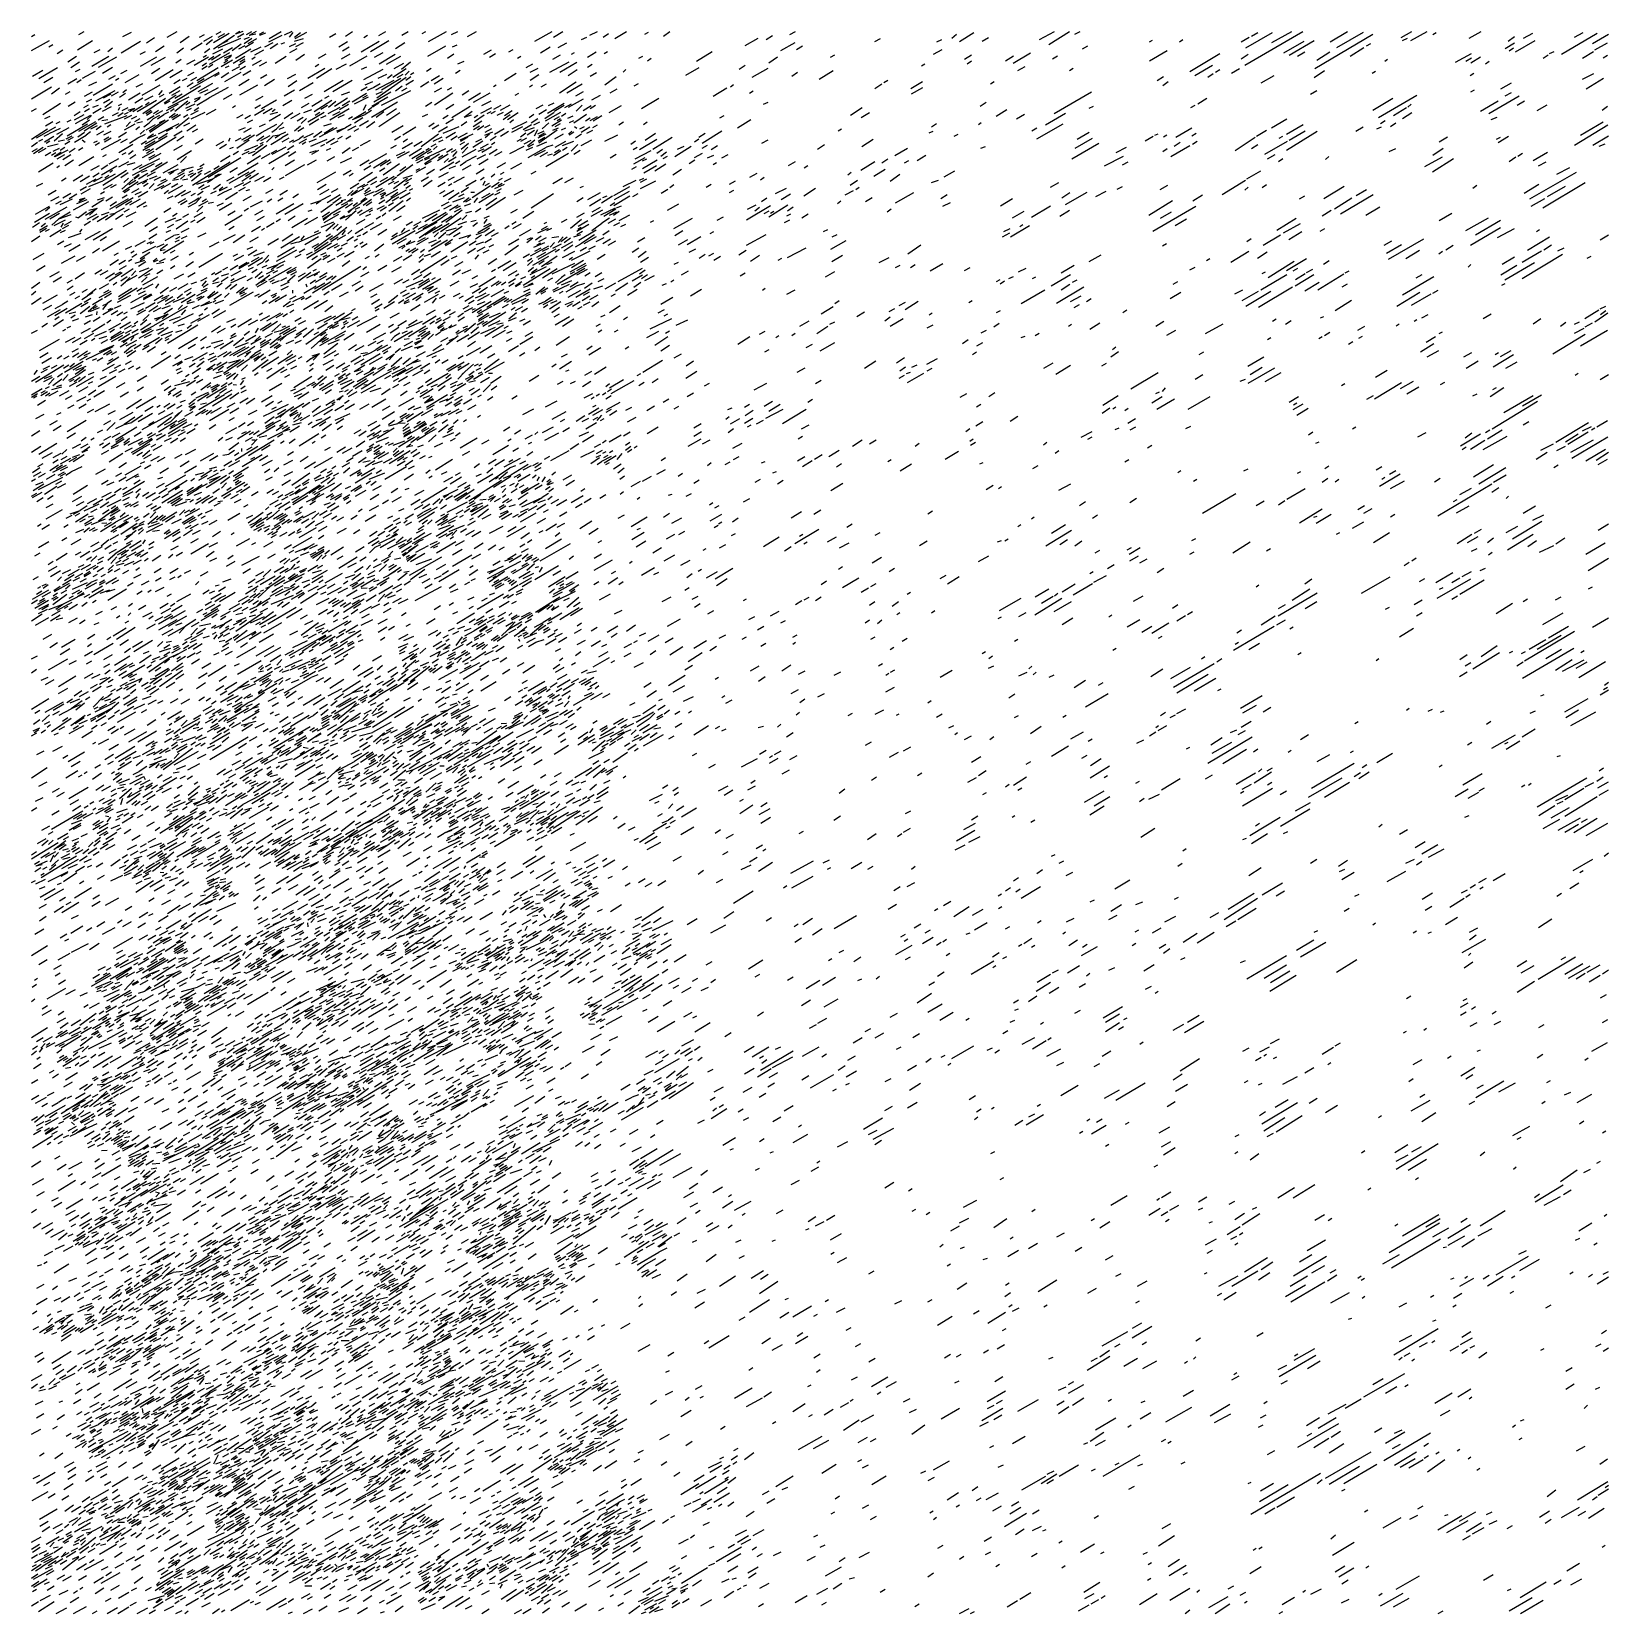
# Model space of a CAD drawing. Extents: x 0 to 599, y 0 to 600.
import ezdxf

# ---------------------------------------------------------------- set-up
doc = ezdxf.new("R2010")
doc.units = 0
doc.header["$MEASUREMENT"] = 0
doc.layers.add('LIMESTONE_FSET1', color=166, linetype='CONTINUOUS')

msp = doc.modelspace()

# ---------------------------------------------------------------- linework, layer by layer
at = {"layer": 'LIMESTONE_FSET1'}
for p, q in [((18.11, 599.06), (20.12, 600.19)), ((51.59, 598.13), (55.43, 600.19)), ((70.24, 599.25), (72.07, 600.19)), ((79.21, 600.19), (77.56, 599.25)), ((80.3, 600.19), (77.56, 599.25)), ((81.77, 599.06), (83.78, 600.19)), ((85.43, 600.19), (82.68, 598.69)), ((90.37, 597.57), (94.94, 600.19)), ((98.96, 600.19), (96.04, 598.88)), ((119.27, 598.5), (122.01, 600.19)), ((131.89, 598.69), (134.63, 600.19)), ((140.67, 598.88), (143.05, 600.19)), ((148.35, 599.44), (149.82, 600.19)), ((150.73, 596.44), (157.68, 600.19)), ((159.51, 599.06), (161.89, 600.19)), ((165.55, 598.32), (169.02, 600.19)), ((191.16, 596.63), (197.74, 600.19)), ((198.29, 598.13), (201.77, 600.19)), ((212.01, 598.88), (214.94, 600.19)), ((221.52, 597.57), (225.91, 600.19)), ((240, 598.5), (242.38, 600.19)), ((287.93, 599.06), (290.12, 600.19)), ((382.68, 597.19), (388.35, 600.19)), ((386.16, 595.32), (394.02, 600.19)), ((396.04, 599.25), (398.05, 600.19)), ((460.61, 587.46), (482.56, 600.19)), ((470.85, 596.07), (478.35, 600.19)), ((492.99, 596.26), (499.57, 600.19)), ((519.88, 597.94), (523.9, 600.19)), ((523.54, 596.82), (529.76, 600.19)), ((545.67, 597.75), (550.24, 600.19)), ((0.18, 598.32), (1.46, 599.06)), ((0.18, 593.07), (6.95, 596.82)), ((6.77, 594.38), (8.23, 595.32)), ((17.56, 593.26), (23.23, 596.82)), ((29.09, 592.7), (30.91, 594.01)), ((34.21, 592.14), (41.52, 596.63)), ((34.76, 598.32), (38.05, 600)), ((43.72, 595.88), (46.83, 597.94)), ((47.2, 592.7), (50.49, 594.76)), ((55.24, 592.14), (57.8, 594.01)), ((56.52, 596.07), (60, 598.5)), ((60.55, 593.26), (64.94, 595.88)), ((63.84, 598.13), (65.85, 599.06)), ((65.49, 596.63), (68.78, 598.5)), ((66.4, 595.32), (68.78, 597.19)), ((69.15, 596.07), (75.18, 599.63)), ((69.15, 593.64), (77.2, 598.88)), ((70.98, 598.13), (73.54, 599.44)), ((70.98, 594.01), (79.57, 597.75)), ((72.99, 595.88), (74.82, 596.82)), ((72.99, 592.14), (76.46, 594.2)), ((76.28, 593.07), (79.76, 595.51)), ((78.29, 598.13), (80.67, 599.44)), ((78.84, 593.64), (81.22, 594.95)), ((82.68, 597.94), (80.67, 597.19)), ((80.85, 595.69), (83.78, 597.75)), ((84.33, 596.07), (81.22, 594.2)), ((82.32, 595.69), (85.61, 597.57)), ((85.24, 599.25), (82.68, 598.69)), ((83.41, 592.51), (87.26, 594.38)), ((88.17, 600), (86.52, 599.06)), ((88.9, 599.63), (86.71, 598.69)), ((88.72, 594.38), (91.83, 596.07)), ((90.18, 596.26), (95.3, 598.88)), ((90.73, 593.82), (93.66, 595.69)), ((94.94, 595.51), (96.22, 596.07)), ((99.33, 599.81), (97.87, 598.13)), ((98.05, 594.57), (100.43, 595.69)), ((99.88, 598.13), (102.26, 599.81)), ((99.88, 596.63), (103.35, 597.57)), ((100.24, 597.57), (104.63, 600)), ((100.43, 594.57), (103.35, 596.07)), ((113.23, 598.13), (115.61, 599.44)), ((116.71, 594.38), (120, 596.44)), ((118.17, 592.89), (120.73, 594.38)), ((125.3, 592.51), (132.07, 596.63)), ((126.22, 597.94), (127.68, 598.88)), ((128.78, 592.7), (135.73, 596.82)), ((138.29, 593.82), (141.77, 596.07)), ((150.55, 590.83), (157.32, 594.76)), ((159.88, 594.38), (161.71, 595.13)), ((193.35, 592.14), (197.01, 594.38)), ((199.94, 594.2), (203.23, 595.88)), ((208.9, 597.19), (210.91, 598.13)), ((217.13, 598.13), (219.15, 599.44)), ((232.87, 599.25), (234.33, 600)), ((270.91, 594.95), (275.85, 597.75)), ((278.96, 597.19), (281.34, 598.69)), ((284.45, 593.07), (289.94, 596.07)), ((290.49, 593.45), (292.68, 594.76)), ((320.12, 596.44), (322.32, 597.57)), ((343.72, 596.26), (345.55, 597.19)), ((349.39, 597.75), (351.22, 599.25)), ((352.32, 596.44), (357.8, 599.81)), ((360.91, 596.63), (363.29, 597.94)), ((398.96, 593.64), (400.98, 594.76)), ((424.39, 596.26), (425.49, 597)), ((435.73, 596.26), (437.01, 597.19)), ((459.15, 596.26), (462.26, 598.13)), ((460.98, 594.01), (471.04, 599.81)), ((463.17, 598.5), (465.55, 599.81)), ((475.43, 592.14), (483.11, 596.63)), ((477.44, 591.2), (486.95, 596.82)), ((487.13, 586.15), (509.09, 599.25)), ((495.55, 594.2), (505.61, 600)), ((500.49, 590.83), (505.79, 594.2)), ((506.71, 594.76), (508.35, 595.69)), ((520.43, 596.82), (522.26, 597.75)), ((531.95, 599.06), (533.23, 599.81)), ((559.39, 593.82), (562.87, 595.88)), ((560.49, 596.63), (562.87, 598.32)), ((560.85, 592.89), (562.5, 594.01)), ((563.23, 592.51), (570.73, 596.82)), ((566.34, 597.75), (569.82, 599.63)), ((580.79, 591.58), (594.33, 599.63)), ((585.73, 598.13), (589.02, 599.81)), ((592.5, 595.69), (598.54, 599.25)), ((593.41, 593.26), (598.17, 595.88)), ((9.88, 591.95), (12.07, 593.26)), ((13.9, 588.77), (17.2, 590.83)), ((15, 586.52), (18.29, 588.77)), ((23.05, 587.08), (29.45, 590.83)), ((23.96, 592.32), (26.16, 593.45)), ((25.61, 586.71), (32.56, 590.64)), ((41.34, 591.58), (43.35, 592.7)), ((41.52, 587.08), (47.74, 590.64)), ((45.55, 587.46), (51.04, 590.45)), ((54.88, 588.39), (56.89, 589.7)), ((59.09, 587.83), (62.2, 589.52)), ((61.83, 587.46), (67.32, 590.64)), ((64.94, 587.27), (66.59, 588.39)), ((65.3, 590.45), (66.59, 591.2)), ((65.85, 592.32), (67.87, 593.82)), ((67.32, 589.52), (69.33, 590.83)), ((67.68, 587.83), (75.37, 592.32)), ((68.41, 589.52), (71.89, 591.58)), ((68.96, 591.76), (72.8, 593.64)), ((72.07, 586.9), (76.46, 589.52)), ((73.17, 588.39), (74.63, 589.33)), ((73.35, 590.27), (76.1, 591.39)), ((73.54, 589.33), (75.91, 590.83)), ((76.65, 588.21), (81.04, 590.83)), ((77.56, 590.08), (83.41, 593.64)), ((78.66, 587.46), (81.22, 589.14)), ((79.21, 588.77), (81.04, 589.89)), ((83.78, 589.7), (85.06, 590.64)), ((83.96, 587.46), (87.44, 589.33)), ((84.88, 591.39), (88.35, 593.26)), ((86.71, 587.27), (89.45, 588.77)), ((92.56, 588.21), (96.77, 590.83)), ((98.23, 592.32), (100.98, 593.82)), ((100.43, 589.33), (103.72, 591.58)), ((109.02, 590.08), (111.95, 591.76)), ((115.79, 585.96), (119.63, 588.02)), ((117.8, 589.89), (121.1, 591.76)), ((120.91, 587.27), (127.5, 591.01)), ((130.24, 590.45), (133.54, 592.32)), ((132.07, 588.02), (138.11, 591.58)), ((134.82, 587.83), (140.3, 590.83)), ((137.74, 586.15), (141.4, 588.21)), ((140.49, 585.96), (143.96, 588.77)), ((158.05, 590.08), (160.43, 591.76)), ((161.89, 588.02), (164.27, 588.95)), ((171.77, 591.58), (174.7, 593.26)), ((173.96, 590.45), (176.16, 591.95)), ((181.28, 592.51), (182.93, 593.45)), ((184.57, 590.08), (185.85, 590.83)), ((187.87, 586.52), (190.43, 588.02)), ((196.83, 584.84), (204.15, 588.77)), ((197.93, 589.7), (200.85, 591.39)), ((200.67, 584.84), (207.07, 588.58)), ((205.06, 591.58), (206.16, 592.32)), ((211.1, 590.45), (214.39, 592.51)), ((217.5, 591.95), (218.78, 592.7)), ((230.67, 590.08), (232.13, 590.83)), ((233.96, 589.14), (235.24, 590.08)), ((252.44, 588.95), (258.48, 592.7)), ((279.88, 588.39), (283.17, 590.64)), ((303.29, 590.45), (304.94, 591.39)), ((337.87, 587.27), (339.15, 588.02)), ((342.44, 591.58), (345.73, 593.45)), ((354.15, 589.7), (356.89, 591.39)), ((355.24, 588.02), (356.89, 589.14)), ((369.7, 589.14), (372.8, 591.01)), ((372.62, 588.21), (379.21, 592.14)), ((387.62, 589.89), (389.45, 591.01)), ((424.39, 589.14), (431.16, 593.07)), ((439.76, 585.02), (451.1, 591.95)), ((459.15, 589.89), (461.89, 591.58)), ((480.55, 590.83), (483.29, 592.51)), ((487.87, 589.33), (492.8, 592.51)), ((513.66, 588.95), (514.76, 589.7)), ((540.55, 588.58), (546.59, 591.95)), ((544.39, 588.95), (546.59, 590.27)), ((546.4, 588.39), (550.06, 590.64)), ((551.89, 588.02), (553.35, 588.95)), ((573.84, 590.08), (575.67, 591.39)), ((577.87, 592.51), (576.04, 591.76)), ((588.66, 590.08), (592.87, 592.7)), ((596.52, 590.27), (598.17, 591.2)), ((0.55, 583.34), (4.39, 585.59)), ((2.93, 582.4), (10.06, 586.52)), ((4.76, 580.9), (8.23, 582.96)), ((13.9, 580.34), (17.38, 582.4)), ((16.83, 585.02), (18.66, 585.96)), ((17.38, 580.9), (19.02, 582.03)), ((24.33, 585.02), (19.39, 582.4)), ((27.07, 584.46), (30.91, 586.71)), ((29.45, 582.22), (32.01, 583.53)), ((32.01, 581.84), (33.29, 582.59)), ((34.02, 584.27), (36.4, 585.59)), ((35.67, 580.9), (40.98, 583.9)), ((45.73, 584.27), (48.84, 586.33)), ((47.01, 581.65), (53.96, 585.77)), ((52.68, 582.78), (57.26, 585.59)), ((54.15, 580.53), (56.52, 582.03)), ((57.44, 581.65), (59.27, 582.59)), ((59.45, 583.53), (61.83, 584.84)), ((60.37, 578.47), (71.34, 584.84)), ((60.55, 581.65), (62.93, 582.96)), ((62.93, 581.65), (70.98, 586.52)), ((63.11, 580.9), (65.67, 582.4)), ((64.76, 585.96), (66.77, 587.27)), ((67.32, 586.71), (68.96, 587.83)), ((69.7, 583.34), (71.52, 584.27)), ((72.07, 582.78), (75, 584.65)), ((73.54, 581.28), (79.76, 584.84)), ((73.72, 586.52), (75.18, 587.27)), ((76.28, 585.4), (79.21, 586.9)), ((78.84, 579.78), (82.68, 582.22)), ((79.21, 585.77), (81.4, 587.08)), ((80.3, 583.71), (83.41, 585.4)), ((87.07, 582.59), (89.45, 583.9)), ((88.54, 579.78), (92.38, 582.22)), ((97.32, 582.4), (100.43, 584.09)), ((105, 582.59), (111.4, 586.33)), ((107.74, 586.9), (109.21, 587.83)), ((108.29, 582.59), (114.15, 586.15)), ((127.32, 586.71), (125.3, 585.77)), ((126.22, 582.03), (133.54, 585.96)), ((131.16, 575.1), (142.32, 582.96)), ((131.71, 582.59), (135, 584.09)), ((132.99, 578.1), (140.3, 582.59)), ((135.18, 582.59), (137.01, 583.9)), ((137.2, 582.96), (142.32, 586.15)), ((138.84, 582.78), (141.22, 584.09)), ((141.95, 583.71), (143.41, 585.21)), ((142.13, 581.84), (144.15, 583.15)), ((143.96, 583.9), (145.24, 584.65)), ((150, 585.21), (151.83, 586.33)), ((151.83, 581.65), (154.94, 583.53)), ((152.93, 580.34), (156.4, 582.59)), ((160.98, 584.46), (162.8, 585.59)), ((179.63, 581.65), (184.02, 584.46)), ((189.33, 584.84), (192.44, 586.33)), ((189.33, 581.84), (192.62, 583.9)), ((203.78, 583.53), (207.26, 585.77)), ((211.1, 586.71), (212.93, 587.83)), ((212.2, 583.34), (214.57, 584.65)), ((217.68, 579.97), (222.07, 583.15)), ((224.63, 584.84), (225.73, 585.77)), ((248.41, 583.71), (253.54, 586.52)), ((268.72, 585.96), (270.91, 587.46)), ((273.66, 582.96), (279.7, 586.33)), ((288.66, 583.34), (290.85, 584.84)), ((299.09, 582.22), (304.39, 585.4)), ((374.45, 585.4), (377.2, 586.9)), ((394.02, 585.4), (395.49, 586.33)), ((427.32, 581.65), (429.7, 583.15)), ((441.59, 583.53), (448.35, 587.46)), ((446.52, 582.96), (448.54, 584.27)), ((449.45, 584.84), (451.1, 585.77)), ((455.49, 584.46), (458.6, 586.15)), ((466.83, 580.72), (471.77, 583.53)), ((486.95, 582.78), (490.79, 585.4)), ((508.9, 584.46), (510.18, 585.21)), ((546.04, 583.53), (547.5, 584.46)), ((588.66, 582.22), (593.05, 584.27)), ((590.12, 578.47), (596.71, 582.59)), ((0.18, 574.73), (7.68, 579.22)), ((7.68, 576.6), (10.79, 578.85)), ((12.99, 576.41), (14.82, 577.54)), ((20.3, 575.66), (23.23, 577.35)), ((21.95, 579.78), (24.88, 581.09)), ((23.6, 576.04), (30.91, 580.34)), ((24.51, 573.98), (31.83, 577.91)), ((27.44, 575.1), (30.37, 576.6)), ((30.55, 575.85), (33.11, 577.35)), ((33.48, 575.29), (35.85, 576.79)), ((34.76, 577.16), (36.22, 578.28)), ((36.95, 574.35), (41.34, 576.97)), ((39.88, 579.22), (42.44, 580.53)), ((42.07, 576.04), (49.02, 579.97)), ((49.76, 577.91), (48.29, 576.22)), ((48.66, 575.48), (50.49, 576.41)), ((55.06, 576.04), (50.49, 573.04)), ((52.32, 576.79), (56.52, 579.41)), ((53.41, 576.04), (56.52, 577.91)), ((53.6, 573.23), (64.21, 579.59)), ((54.51, 574.91), (57.26, 576.6)), ((61.46, 580.72), (59.27, 579.22)), ((68.78, 580.53), (63.29, 577.35)), ((64.02, 576.79), (67.13, 578.28)), ((70.98, 578.85), (65.85, 576.04)), ((74.82, 579.03), (67.5, 575.1)), ((72.99, 574.54), (76.28, 576.41)), ((79.21, 576.22), (85.98, 579.97)), ((96.04, 575.85), (99.88, 578.1)), ((97.5, 579.41), (100.79, 581.65)), ((101.89, 577.91), (107.01, 580.9)), ((103.9, 574.91), (106.83, 576.41)), ((111.22, 577.54), (118.35, 581.84)), ((114.51, 577.54), (121.83, 581.84)), ((117.8, 576.22), (120.91, 577.35)), ((121.83, 573.6), (127.32, 576.79)), ((125.12, 577.91), (127.5, 579.22)), ((125.85, 575.1), (127.68, 576.04)), ((126.77, 579.97), (129.7, 581.28)), ((130.06, 579.03), (127.5, 577.91)), ((132.44, 580.34), (130.06, 579.03)), ((130.06, 573.6), (136.46, 577.35)), ((130.79, 578.1), (137.74, 581.84)), ((130.98, 576.41), (133.35, 577.54)), ((132.99, 572.29), (144.15, 577.91)), ((138.29, 577.72), (140.85, 579.59)), ((140.67, 577.72), (142.68, 578.85)), ((142.13, 579.97), (145.06, 581.84)), ((147.8, 579.22), (150.91, 581.28)), ((153.11, 577.35), (155.85, 578.85)), ((153.11, 572.48), (160.06, 576.97)), ((158.05, 578.1), (159.7, 579.03)), ((163.54, 576.22), (166.1, 577.91)), ((165.91, 574.17), (170.49, 576.97)), ((167.93, 573.42), (174.15, 576.97)), ((175.43, 579.41), (176.52, 579.97)), ((183.66, 576.04), (185.12, 576.79)), ((189.15, 579.22), (190.24, 579.97)), ((193.54, 579.22), (195.55, 580.34)), ((200.49, 576.97), (206.89, 581.09)), ((203.23, 576.97), (209.09, 580.34)), ((206.71, 575.85), (209.63, 577.54)), ((212.74, 574.35), (216.04, 576.04)), ((219.7, 576.97), (222.44, 578.47)), ((228.84, 579.59), (230.49, 580.53)), ((258.84, 575.66), (263.96, 578.85)), ((265.43, 579.22), (266.52, 580.16)), ((272.56, 576.79), (274.02, 577.72)), ((320.12, 578.66), (322.87, 580.34)), ((323.6, 580.9), (325.06, 581.84)), ((333.84, 578.66), (338.23, 581.28)), ((334.02, 576.6), (338.41, 579.03)), ((364.02, 580.34), (365.49, 581.28)), ((388.17, 569.11), (402.44, 577.35)), ((429.51, 579.78), (431.52, 581.28)), ((485.49, 576.41), (487.87, 577.91)), ((511.28, 567.61), (525.91, 576.04)), ((546.4, 577.35), (547.68, 578.1)), ((557.74, 578.47), (561.77, 580.72)), ((559.39, 575.85), (561.77, 577.16)), ((0.18, 570.05), (2.01, 570.98)), ((4.39, 568.74), (11.16, 573.04)), ((14.09, 571.92), (16.65, 573.6)), ((19.94, 571.36), (21.77, 572.48)), ((20.3, 569.86), (22.13, 570.98)), ((21.04, 573.6), (23.05, 574.54)), ((23.41, 571.54), (25.61, 572.29)), ((23.41, 569.3), (26.52, 571.17)), ((27.07, 570.05), (30.55, 571.73)), ((27.44, 573.23), (29.82, 574.54)), ((27.99, 571.54), (30.91, 573.79)), ((33.11, 572.11), (34.39, 572.86)), ((33.11, 570.42), (33.66, 571.54)), ((34.57, 570.23), (36.77, 571.36)), ((36.77, 570.42), (39.33, 571.17)), ((37.32, 569.86), (39.33, 571.17)), ((38.6, 569.86), (42.26, 572.11)), ((39.33, 573.23), (42.44, 575.1)), ((40.24, 569.86), (47.56, 574.17)), ((42.44, 569.11), (51.04, 574.91)), ((43.17, 574.17), (46.28, 575.85)), ((43.35, 572.48), (44.82, 573.42)), ((43.54, 569.11), (45.55, 570.42)), ((46.46, 569.11), (48.29, 570.42)), ((47.38, 568.74), (49.94, 570.23)), ((52.68, 573.79), (50.67, 572.67)), ((51.4, 570.23), (55.98, 572.86)), ((51.95, 571.36), (60, 575.48)), ((52.87, 570.05), (54.33, 570.98)), ((54.51, 570.05), (59.45, 573.98)), ((58.72, 572.48), (60.18, 573.42)), ((58.72, 571.17), (62.2, 572.86)), ((59.09, 570.23), (60.91, 571.17)), ((60.55, 568.74), (63.48, 570.23)), ((61.83, 570.23), (63.66, 571.36)), ((62.01, 574.54), (64.39, 575.48)), ((62.01, 573.6), (64.02, 574.91)), ((62.93, 572.29), (67.5, 575.1)), ((66.59, 568.74), (70.24, 570.8)), ((76.46, 571.36), (77.56, 572.11)), ((84.7, 568.55), (88.54, 570.8)), ((84.88, 571.17), (87.07, 572.48)), ((85.24, 574.17), (87.99, 575.66)), ((87.44, 570.98), (93.11, 574.35)), ((87.99, 569.11), (91.46, 571.17)), ((91.46, 569.86), (92.56, 570.8)), ((95.49, 572.11), (98.96, 574.17)), ((102.62, 571.36), (105.55, 573.04)), ((103.54, 569.49), (106.46, 570.61)), ((106.46, 571.92), (110.49, 574.35)), ((107.38, 569.86), (114.15, 574.17)), ((109.94, 570.8), (112.5, 572.29)), ((111.4, 574.91), (113.05, 575.85)), ((112.68, 569.11), (117.26, 571.54)), ((112.87, 571.54), (115.61, 573.79)), ((113.41, 566.68), (120.73, 570.98)), ((115.06, 571.92), (120, 575.1)), ((117.07, 570.61), (120.37, 572.67)), ((117.99, 572.11), (120.91, 573.98)), ((122.74, 572.86), (128.05, 575.48)), ((126.95, 572.48), (126.04, 570.23)), ((129.15, 570.23), (126.77, 568.74)), ((127.87, 570.42), (129.33, 571.54)), ((129.15, 567.8), (139.02, 573.6)), ((129.33, 571.92), (135.37, 575.48)), ((131.89, 573.04), (129.51, 571.54)), ((134.82, 568.55), (138.66, 570.98)), ((149.63, 571.92), (152.01, 573.42)), ((157.32, 570.8), (160.43, 572.67)), ((159.7, 567.61), (166.65, 571.92)), ((170.67, 569.3), (174.88, 571.36)), ((171.04, 572.11), (174.51, 573.98)), ((174.51, 569.11), (176.16, 570.05)), ((175.61, 570.8), (178.35, 572.29)), ((178.17, 570.42), (181.83, 572.48)), ((179.63, 568.36), (182.56, 570.23)), ((191.71, 570.98), (194.27, 572.48)), ((192.62, 568.92), (195.55, 570.61)), ((195.91, 569.3), (202.32, 573.04)), ((196.28, 572.11), (198.48, 573.23)), ((198.48, 570.05), (202.32, 572.29)), ((202.5, 571.36), (205.06, 572.86)), ((203.96, 571.54), (209.63, 574.73)), ((206.89, 570.05), (209.09, 572.29)), ((209.45, 570.23), (212.56, 572.11)), ((212.2, 570.98), (214.21, 572.29)), ((219.33, 569.49), (224.09, 572.11)), ((231.59, 570.98), (238.17, 574.91)), ((277.87, 572.67), (279.7, 573.42)), ((310.98, 568.55), (315.37, 571.36)), ((360.18, 571.92), (362.38, 573.42)), ((366.22, 568.17), (370.24, 570.61)), ((401.52, 571.17), (403.17, 571.92)), ((440.12, 571.36), (441.77, 572.29)), ((442.68, 572.86), (446.16, 574.91)), ((509.09, 570.42), (516.77, 574.91)), ((516.95, 568.36), (521.89, 571.36)), ((522.44, 571.54), (523.72, 572.67)), ((550.06, 570.05), (556.65, 573.98)), ((553.17, 569.11), (564.7, 575.85)), ((563.96, 572.29), (566.71, 573.98)), ((571.46, 570.23), (575.3, 572.48)), ((596.16, 570.42), (598.17, 571.92)), ((2.01, 559.94), (9.33, 564.06)), ((7.13, 567.99), (5.12, 567.05)), ((5.49, 564.43), (8.23, 566.12)), ((9.51, 565.37), (10.98, 566.12)), ((13.72, 565.93), (15.18, 566.68)), ((13.72, 560.69), (21.4, 565.18)), ((16.28, 568.36), (18.66, 569.86)), ((16.46, 566.68), (20.12, 568.74)), ((16.83, 565.37), (18.84, 566.49)), ((18.11, 562.37), (24.51, 566.12)), ((18.84, 566.49), (22.68, 568.55)), ((19.39, 564.81), (22.13, 566.68)), ((20.12, 562.56), (24.88, 565.55)), ((21.22, 566.86), (22.87, 568.36)), ((22.68, 563.31), (25.24, 564.62)), ((24.7, 563.12), (26.52, 564.43)), ((25.43, 566.68), (27.62, 567.99)), ((26.89, 566.49), (29.09, 566.86)), ((27.99, 565.18), (36.4, 568.36)), ((28.9, 564.06), (30.18, 564.99)), ((30.91, 568.36), (33.11, 569.49)), ((32.93, 568.17), (34.94, 569.49)), ((35.49, 568.92), (36.95, 569.67)), ((35.49, 567.05), (38.23, 568.55)), ((35.49, 562.93), (39.51, 565.18)), ((36.04, 564.24), (37.68, 565.93)), ((38.05, 567.05), (40.06, 568.17)), ((39.33, 566.12), (41.34, 567.24)), ((39.7, 563.12), (41.16, 564.24)), ((40.06, 565.55), (42.26, 566.12)), ((42.8, 564.06), (44.82, 565.55)), ((47.01, 564.81), (43.54, 562.75)), ((43.72, 568.55), (45.91, 569.86)), ((44.09, 566.68), (46.65, 568.36)), ((44.82, 565.55), (46.28, 567.05)), ((44.82, 565.55), (46.28, 567.05)), ((44.82, 562.56), (50.85, 566.68)), ((45, 562), (52.13, 566.68)), ((48.66, 568.36), (46.28, 567.05)), ((47.93, 567.05), (50.3, 568.74)), ((48.29, 561.44), (56.16, 565.37)), ((48.66, 565.74), (50.85, 566.68)), ((52.13, 569.67), (50.3, 568.74)), ((52.32, 567.61), (54.7, 569.3)), ((53.23, 567.43), (55.61, 568.92)), ((53.6, 566.86), (56.71, 568.74)), ((60, 567.43), (54.88, 563.49)), ((57.8, 567.8), (59.45, 568.74)), ((57.99, 564.43), (60.18, 565.55)), ((59.09, 562.56), (62.56, 564.81)), ((60.73, 567.05), (66.04, 569.67)), ((78.11, 567.43), (80.49, 568.74)), ((81.04, 567.24), (83.23, 568.55)), ((82.13, 565.74), (84.15, 566.68)), ((86.71, 564.24), (88.9, 565.18)), ((93.11, 564.99), (87.26, 561.81)), ((90.37, 566.3), (94.57, 568.92)), ((90.73, 568.92), (93.66, 569.67)), ((95.67, 565.74), (93.11, 563.31)), ((96.04, 567.24), (99.33, 569.49)), ((98.6, 567.24), (102.07, 569.3)), ((99.88, 562.56), (102.26, 564.43)), ((100.98, 566.3), (103.17, 567.8)), ((102.44, 565.37), (104.45, 567.24)), ((105, 565.93), (111.22, 569.67)), ((105.55, 564.81), (109.21, 567.05)), ((107.74, 568.55), (109.57, 569.67)), ((109.94, 567.43), (111.95, 568.36)), ((111.04, 564.43), (113.96, 565.37)), ((114.51, 568.55), (117.26, 569.86)), ((116.52, 567.61), (118.9, 568.74)), ((121.46, 564.99), (119.27, 563.68)), ((120.18, 562.75), (123.29, 564.43)), ((120.37, 567.05), (122.01, 567.99)), ((122.01, 566.86), (126.77, 568.74)), ((122.56, 567.24), (126.95, 569.86)), ((122.74, 565.55), (125.85, 567.61)), ((124.57, 564.43), (128.05, 566.49)), ((127.32, 563.87), (130.43, 566.12)), ((130.98, 567.8), (133.9, 569.86)), ((131.89, 564.24), (139.94, 569.49)), ((136.83, 562), (141.22, 564.62)), ((141.04, 561.06), (145.98, 564.06)), ((148.54, 567.99), (150.55, 568.92)), ((150.91, 564.24), (152.93, 565.55)), ((152.2, 563.31), (154.76, 564.81)), ((154.57, 562.18), (158.05, 564.24)), ((156.22, 567.24), (158.23, 568.55)), ((156.4, 561.62), (162.44, 564.24)), ((157.32, 565.37), (160.24, 567.05)), ((163.17, 564.62), (165.37, 566.12)), ((167.38, 569.86), (164.27, 567.61)), ((167.01, 568.55), (164.27, 567.61)), ((167.74, 564.24), (171.04, 566.3)), ((167.93, 563.12), (170.12, 564.43)), ((168.11, 567.61), (169.57, 568.55)), ((171.95, 568.55), (168.29, 565.93)), ((169.39, 562.93), (171.77, 564.62)), ((172.13, 563.87), (174.15, 564.81)), ((173.05, 569.11), (174.51, 569.86)), ((176.89, 568.55), (179.27, 569.67)), ((179.09, 566.86), (181.83, 568.74)), ((180.73, 566.86), (184.76, 569.49)), ((181.65, 565.74), (183.11, 566.86)), ((182.38, 562), (186.59, 564.24)), ((182.56, 563.31), (188.23, 566.12)), ((186.77, 563.12), (189.88, 564.99)), ((188.96, 567.61), (190.79, 568.92)), ((189.7, 565.55), (192.26, 567.24)), ((190.79, 564.81), (192.99, 565.93)), ((193.9, 563.31), (196.46, 565.55)), ((198.48, 569.49), (195, 567.05)), ((195.18, 566.3), (201.04, 569.67)), ((197.56, 564.43), (201.22, 566.68)), ((198.48, 566.86), (200.49, 567.99)), ((198.84, 564.24), (200.85, 565.37)), ((199.57, 566.49), (200.85, 567.24)), ((201.22, 568.17), (202.87, 569.3)), ((205.61, 568.17), (203.6, 567.24)), ((204.33, 565.74), (205.98, 566.49)), ((205.98, 565.55), (210.73, 568.92)), ((207.07, 563.49), (206.16, 564.06)), ((208.17, 563.31), (210, 564.24)), ((208.72, 562), (212.01, 564.06)), ((210.37, 566.3), (212.2, 567.43)), ((212.2, 566.49), (214.94, 567.99)), ((213.11, 563.87), (214.94, 564.81)), ((213.29, 566.3), (216.59, 568.36)), ((222.99, 564.81), (224.82, 565.93)), ((232.32, 564.99), (233.78, 565.93)), ((261.4, 567.43), (263.05, 568.36)), ((267.99, 563.68), (273.11, 566.86)), ((315, 567.61), (318.11, 569.49)), ((341.71, 564.06), (343.54, 565.37)), ((359.45, 564.99), (360.55, 565.74)), ((373.9, 567.05), (377.01, 568.92)), ((381.59, 559.56), (391.65, 565.18)), ((384.88, 564.81), (392.56, 569.3)), ((470.67, 563.68), (476.52, 567.05)), ((476.34, 561.25), (482.74, 564.99)), ((502.68, 562.37), (505.43, 564.06)), ((510.73, 563.31), (512.38, 564.06)), ((512.01, 565.37), (513.84, 566.49)), ((515.85, 564.24), (517.87, 565.55)), ((520.43, 567.24), (523.9, 569.49)), ((554.09, 566.86), (556.28, 567.8)), ((585.73, 557.13), (598.35, 564.81)), ((587.93, 560.87), (596.52, 565.93)), ((0.18, 559.38), (6.22, 563.31)), ((0.18, 556.57), (2.38, 558.25)), ((2.93, 558.63), (4.39, 559.38)), ((4.94, 560.5), (6.77, 561.44)), ((5.12, 558.44), (8.6, 560.5)), ((5.67, 557.88), (7.13, 558.81)), ((10.98, 563.49), (6.77, 561.44)), ((11.89, 561.44), (8.78, 558.63)), ((9.7, 561.25), (14.45, 563.87)), ((10.24, 558.63), (12.62, 559.19)), ((12.8, 557.5), (14.63, 558.63)), ((13.35, 559.56), (15.55, 560.69)), ((13.9, 559), (16.1, 560.12)), ((16.46, 558.25), (20.85, 560.87)), ((17.74, 560.31), (20.3, 562)), ((19.39, 559.19), (20.49, 558.25)), ((22.5, 562.18), (20.85, 560.87)), ((23.78, 558.07), (25.24, 558.81)), ((24.33, 557.13), (25.98, 558.07)), ((24.88, 561.06), (27.62, 562.56)), ((26.71, 555.44), (34.02, 559.38)), ((27.62, 561.06), (30.37, 562.37)), ((27.62, 559.19), (29.45, 560.31)), ((27.8, 558.44), (30.37, 559.94)), ((33.11, 560.12), (36.22, 562)), ((34.02, 558.07), (36.59, 559.56)), ((37.32, 557.88), (40.43, 559.94)), ((40.43, 559.94), (43.35, 561.25)), ((41.34, 561.25), (42.99, 562.75)), ((41.71, 557.5), (43.72, 558.81)), ((42.44, 555.26), (51.59, 560.69)), ((42.99, 556.38), (47.01, 558.81)), ((43.35, 557.69), (48.11, 560.31)), ((47.38, 560.87), (44.09, 559.56)), ((46.46, 561.25), (44.27, 559.94)), ((47.38, 555.44), (55.06, 560.31)), ((48.29, 559.56), (51.77, 561.62)), ((51.4, 562.37), (53.78, 563.68)), ((54.15, 560.69), (57.26, 562.56)), ((55.24, 558.81), (57.99, 560.5)), ((61.28, 562.18), (63.29, 563.31)), ((62.2, 557.69), (65.3, 559.56)), ((70.24, 556.94), (73.17, 558.63)), ((75, 558.63), (75.55, 559.94)), ((77.56, 558.81), (79.76, 559.94)), ((78.11, 556.01), (82.68, 559.19)), ((78.84, 562.75), (81.4, 563.87)), ((79.94, 559.19), (83.41, 561.06)), ((80.67, 562), (83.6, 563.68)), ((80.67, 558.63), (82.5, 559.56)), ((84.7, 560.87), (82.5, 559.56)), ((85.43, 560.69), (87.26, 561.81)), ((85.61, 558.81), (88.35, 560.69)), ((86.89, 557.69), (88.17, 558.25)), ((90.55, 560.69), (87.07, 558.81)), ((89.27, 558.25), (91.83, 560.69)), ((90.91, 557.32), (95.12, 559.94)), ((91.28, 562), (93.11, 563.31)), ((91.83, 560.69), (94.21, 561.06)), ((92.56, 559.94), (94.21, 561.06)), ((95.85, 563.87), (94.02, 563.12)), ((94.21, 561.06), (96.59, 562.18)), ((97.5, 561.25), (95.12, 559.94)), ((95.3, 558.44), (97.87, 559.94)), ((98.05, 558.25), (99.7, 559.19)), ((99.33, 558.25), (101.89, 559.56)), ((101.16, 562.37), (103.54, 563.87)), ((101.71, 557.88), (104.63, 559.56)), ((103.35, 560.69), (101.89, 559.56)), ((102.8, 557.5), (104.27, 558.44)), ((103.54, 559.94), (107.2, 561.62)), ((105.55, 558.44), (108.29, 559.56)), ((106.1, 556.76), (112.32, 559.38)), ((107.2, 560.12), (110.3, 562.37)), ((109.39, 560.31), (116.16, 563.87)), ((111.22, 561.62), (114.7, 563.87)), ((111.95, 557.88), (115.06, 559.75)), ((113.78, 557.32), (116.52, 558.81)), ((115.98, 562.56), (119.27, 563.68)), ((116.16, 562), (119.27, 563.68)), ((116.34, 559.56), (118.17, 560.5)), ((119.45, 559.56), (121.28, 560.69)), ((122.56, 562.37), (124.39, 563.49)), ((124.94, 556.94), (128.78, 559)), ((137.93, 559.19), (140.12, 560.5)), ((140.85, 555.82), (144.7, 558.07)), ((141.22, 558.44), (142.87, 559.56)), ((145.24, 556.76), (148.35, 558.63)), ((147.99, 556.57), (154.57, 561.44)), ((152.56, 558.63), (156.04, 560.31)), ((154.76, 558.44), (156.4, 559.19)), ((157.32, 559.94), (160.98, 562)), ((159.33, 559.19), (161.71, 560.69)), ((162.07, 559.94), (165.55, 561.81)), ((162.8, 559.19), (167.74, 561.44)), ((162.8, 557.32), (164.63, 558.44)), ((162.99, 558.63), (165.73, 560.31)), ((167.56, 556.38), (171.4, 558.81)), ((170.85, 559.38), (168.66, 558.25)), ((172.13, 560.87), (175.24, 562.18)), ((172.32, 562), (174.88, 563.49)), ((173.96, 561.25), (172.32, 559.94)), ((174.15, 559), (176.52, 560.5)), ((174.7, 557.32), (175.98, 558.25)), ((175.79, 561.25), (179.45, 563.49)), ((178.17, 560.5), (181.1, 562.37)), ((184.39, 558.63), (186.04, 559.56)), ((185.67, 560.31), (187.68, 561.81)), ((185.85, 558.63), (188.05, 559.94)), ((187.13, 557.69), (189.7, 559)), ((187.32, 562.56), (190.98, 563.87)), ((188.23, 561.06), (190.98, 562.75)), ((191.16, 559), (188.41, 556.76)), ((190.98, 560.69), (192.26, 563.12)), ((191.89, 556.76), (195.73, 558.44)), ((192.26, 561.44), (194.63, 562.56)), ((195.37, 561.25), (192.26, 559.75)), ((192.44, 558.63), (195, 560.12)), ((199.57, 562.75), (192.62, 557.88)), ((192.62, 560.5), (194.82, 561.81)), ((197.93, 562.75), (200.12, 563.68)), ((201.95, 561.25), (198.66, 559.38)), ((198.84, 556.38), (202.87, 558.63)), ((201.22, 562.93), (202.87, 563.68)), ((201.59, 556.94), (205.98, 558.63)), ((205.24, 562.37), (203.96, 561.25)), ((205.98, 562), (204.15, 560.87)), ((206.52, 559.94), (208.9, 561.44)), ((208.72, 556.94), (212.74, 559.19)), ((210.91, 561.62), (213.11, 562.75)), ((217.68, 558.63), (222.62, 561.06)), ((227.56, 557.5), (229.39, 558.81)), ((230.85, 555.44), (237.44, 559.38)), ((233.05, 559), (236.89, 561.62)), ((235.98, 555.63), (243.29, 560.12)), ((251.71, 558.44), (253.35, 559.56)), ((253.35, 560.12), (255.73, 561.62)), ((254.63, 557.88), (262.13, 562.56)), ((277.32, 557.88), (279.7, 559.19)), ((306.22, 562.56), (307.5, 563.31)), ((315.18, 556.57), (319.57, 559.38)), ((340.79, 561.81), (342.26, 562.37)), ((350.3, 560.5), (351.77, 561.25)), ((379.76, 562.56), (381.59, 563.68)), ((396.22, 556.01), (402.8, 559.75)), ((396.95, 559.38), (401.52, 562)), ((422.74, 558.81), (425.85, 560.5)), ((426.4, 560.87), (427.68, 561.44)), ((429.7, 560.31), (430.98, 561.06)), ((433.72, 556.76), (436.1, 558.25)), ((434.45, 560.12), (440.49, 563.68)), ((440.49, 560.69), (442.13, 561.62)), ((440.67, 557.5), (442.5, 558.63)), ((456.95, 555.07), (464.45, 560.12)), ((465, 560.5), (468.84, 562.75)), ((468.11, 553.76), (476.71, 558.63)), ((473.6, 559.75), (475.06, 560.5)), ((476.34, 555.26), (488.05, 562.37)), ((477.44, 559), (483.48, 562.56)), ((534.33, 558.44), (537.44, 560.31)), ((556.1, 559.38), (557.56, 560.12)), ((556.65, 558.07), (560.67, 560.5)), ((592.68, 557.13), (598.54, 560.69)), ((0.37, 554.7), (2.38, 555.82)), ((0.91, 553.95), (4.57, 556.38)), ((2.74, 554.32), (5.67, 556.01)), ((5.3, 553.2), (7.5, 554.51)), ((6.22, 556.57), (10.24, 557.69)), ((7.68, 553.39), (9.33, 554.32)), ((8.41, 554.88), (10.79, 556.01)), ((11.34, 554.51), (8.78, 552.64)), ((13.9, 555.26), (8.96, 552.64)), ((9.88, 551.89), (12.8, 553.57)), ((10.98, 555.26), (12.8, 556.38)), ((12.07, 551.7), (15, 553.57)), ((14.45, 554.51), (16.65, 556.01)), ((17.93, 555.26), (19.57, 556.19)), ((18.11, 549.45), (23.78, 552.82)), ((27.26, 552.82), (28.54, 553.57)), ((29.63, 550.02), (33.29, 552.07)), ((33.29, 554.32), (38.6, 557.5)), ((34.57, 553.57), (36.04, 554.32)), ((36.95, 553.76), (38.78, 555.07)), ((37.5, 552.07), (39.7, 553.57)), ((41.16, 548.33), (48.84, 552.07)), ((42.26, 552.45), (46.65, 554.88)), ((43.54, 555.07), (45, 555.63)), ((43.72, 554.13), (46.46, 555.82)), ((44.63, 552.26), (47.01, 553.57)), ((44.82, 551.51), (49.39, 554.13)), ((54.15, 555.26), (57.44, 557.13)), ((55.43, 551.7), (60.91, 555.07)), ((56.71, 550.58), (58.9, 552.82)), ((67.13, 544.96), (79.57, 552.45)), ((71.52, 555.82), (74.09, 557.5)), ((71.89, 550.95), (75.55, 553.2)), ((75.37, 555.82), (76.83, 556.38)), ((76.65, 553.57), (78.66, 554.88)), ((80.12, 553.57), (82.68, 554.88)), ((81.04, 555.07), (85.98, 557.13)), ((81.95, 550.02), (87.07, 553.2)), ((82.5, 553.95), (85.06, 554.88)), ((83.96, 553.2), (89.45, 557.13)), ((87.99, 557.32), (85.06, 555.26)), ((87.44, 552.07), (90.73, 553.95)), ((90.18, 550.2), (97.87, 554.7)), ((93.11, 555.07), (90.91, 553.95)), ((96.59, 556.38), (91.28, 553.57)), ((97.32, 555.44), (99.7, 556.94)), ((97.68, 553.01), (100.43, 554.7)), ((105.73, 554.32), (108.29, 555.07)), ((106.46, 553.76), (109.21, 555.26)), ((109.94, 556.76), (111.4, 557.5)), ((112.13, 555.26), (113.78, 556.01)), ((112.32, 551.14), (115.24, 552.82)), ((117.44, 550.39), (121.65, 552.45)), ((117.99, 554.13), (121.1, 556.19)), ((122.01, 555.07), (124.39, 556.38)), ((128.23, 550.2), (135, 553.95)), ((136.46, 556.01), (138.66, 557.13)), ((138.66, 553.2), (141.95, 554.7)), ((139.02, 552.26), (143.6, 554.7)), ((148.17, 555.82), (143.41, 553.01)), ((144.51, 552.07), (149.09, 554.88)), ((145.98, 551.33), (149.09, 553.01)), ((146.16, 552.07), (151.65, 555.63)), ((149.27, 552.07), (157.32, 555.82)), ((154.94, 553.76), (149.27, 550.02)), ((149.45, 551.51), (151.28, 552.45)), ((149.82, 555.26), (151.1, 556.01)), ((150.37, 553.95), (152.2, 554.88)), ((151.83, 556.57), (153.66, 557.69)), ((152.74, 555.44), (154.02, 556.76)), ((158.23, 553.76), (154.21, 551.14)), ((154.57, 552.26), (156.22, 553.39)), ((158.41, 552.07), (156.77, 550.58)), ((157.68, 554.51), (159.88, 555.82)), ((158.41, 550.95), (161.34, 552.64)), ((159.51, 554.51), (161.34, 555.44)), ((161.52, 554.7), (159.88, 552.82)), ((163.17, 555.63), (165.91, 557.88)), ((163.54, 554.13), (165.73, 556.38)), ((163.54, 552.64), (168.84, 555.63)), ((168.84, 553.01), (165, 550.95)), ((169.21, 551.89), (172.5, 553.57)), ((171.77, 555.63), (169.57, 554.7)), ((170.49, 556.01), (173.6, 557.69)), ((171.04, 554.51), (174.7, 556.57)), ((173.78, 553.76), (176.89, 555.63)), ((175.98, 553.2), (178.72, 554.7)), ((181.65, 553.95), (187.13, 556.76)), ((187.87, 555.26), (190.43, 556.38)), ((190.61, 557.5), (188.6, 556.38)), ((188.6, 552.45), (195.55, 556.38)), ((191.16, 553.2), (195.18, 555.26)), ((193.17, 552.82), (196.1, 554.51)), ((195.37, 549.08), (203.96, 554.13)), ((197.93, 557.13), (195.55, 556.38)), ((197.74, 553.76), (195.91, 553.2)), ((198.29, 553.2), (201.04, 555.07)), ((198.66, 554.32), (200.49, 555.44)), ((201.59, 555.26), (203.41, 556.38)), ((204.88, 554.88), (207.44, 557.32)), ((205.98, 553.76), (208.35, 555.26)), ((219.7, 552.26), (222.07, 553.76)), ((228.48, 555.44), (229.94, 556.38)), ((228.66, 550.02), (233.05, 552.45)), ((229.21, 551.89), (235.24, 555.07)), ((237.44, 554.13), (239.63, 555.63)), ((241.1, 554.51), (238.9, 552.82)), ((239.82, 552.07), (241.46, 553.01)), ((244.21, 552.82), (250.43, 556.76)), ((245.3, 555.63), (247.87, 556.76)), ((251.71, 552.45), (254.82, 554.13)), ((254.63, 556.01), (256.65, 557.13)), ((256.65, 552.26), (259.02, 553.39)), ((258.11, 555.44), (260.49, 556.94)), ((262.13, 552.26), (264.51, 553.57)), ((298.35, 555.63), (301.1, 557.32)), ((327.8, 553.2), (332.56, 556.01)), ((336.22, 551.33), (339.51, 553.39)), ((360.37, 556.01), (362.2, 556.57)), ((394.94, 551.89), (405.18, 557.88)), ((407.38, 549.27), (414.51, 553.01)), ((411.77, 554.32), (415.61, 556.38)), ((429.51, 554.7), (431.16, 555.82)), ((432.44, 552.82), (439.76, 556.94)), ((463.17, 555.82), (465.55, 557.32)), ((469.21, 551.89), (472.13, 553.57)), ((473.41, 550.95), (475.06, 552.07)), ((491.16, 551.7), (492.44, 552.82)), ((515.3, 554.7), (517.87, 555.82)), ((528.84, 549.08), (535.61, 552.64)), ((531.77, 547.02), (539.82, 552.07)), ((531.95, 553.39), (535.79, 556.01)), ((560.85, 550.95), (563.41, 552.64)), ((564.15, 553.01), (565.98, 554.13)), ((570, 551.33), (575.49, 554.51)), ((595.06, 556.76), (597.26, 557.69)), ((2.74, 547.02), (8.41, 550.39)), ((9.7, 548.71), (10.79, 549.45)), ((12.8, 549.45), (16.1, 551.51)), ((22.68, 547.58), (25.98, 549.45)), ((23.41, 545.15), (25.79, 546.65)), ((26.52, 547.96), (29.09, 549.64)), ((26.71, 545.9), (32.56, 549.27)), ((27.26, 541.97), (36.22, 547.58)), ((31.83, 546.08), (27.26, 543.65)), ((29.82, 546.83), (30.91, 547.58)), ((33.29, 548.89), (37.13, 550.95)), ((36.77, 546.65), (34.02, 544.77)), ((36.4, 549.64), (39.51, 550.58)), ((38.41, 545.71), (46.83, 550.2)), ((38.6, 547.77), (42.07, 549.83)), ((38.96, 544.59), (40.98, 546.08)), ((40.79, 544.4), (44.27, 546.46)), ((41.89, 546.83), (44.09, 547.58)), ((44.09, 545.34), (47.2, 547.02)), ((45.37, 547.02), (51.77, 550.76)), ((47.2, 549.08), (49.76, 550.58)), ((50.12, 546.65), (55.79, 549.83)), ((51.95, 546.65), (55.98, 548.14)), ((52.5, 546.08), (54.33, 547.21)), ((54.15, 544.4), (58.17, 546.65)), ((55.61, 546.08), (58.35, 547.58)), ((56.89, 547.58), (61.65, 548.89)), ((59.63, 545.71), (61.65, 546.65)), ((60, 546.83), (61.46, 547.58)), ((60.37, 544.96), (62.56, 546.46)), ((60.91, 543.65), (64.57, 546.46)), ((61.28, 541.97), (75.55, 550.76)), ((63.11, 547.77), (65.12, 548.71)), ((63.29, 546.65), (64.94, 547.58)), ((64.02, 549.08), (65.67, 550.02)), ((65.85, 546.08), (68.23, 547.39)), ((72.07, 546.08), (68.96, 544.4)), ((69.33, 547.96), (71.34, 549.27)), ((69.7, 545.34), (71.52, 546.27)), ((75.18, 542.71), (82.68, 547.02)), ((75.37, 546.83), (78.29, 548.71)), ((78.48, 545.9), (86.16, 550.39)), ((81.4, 545.34), (85.06, 547.58)), ((82.87, 544.4), (86.34, 546.46)), ((91.28, 547.77), (92.2, 548.71)), ((96.4, 549.45), (99.88, 551.51)), ((103.72, 549.64), (96.4, 545.52)), ((104.82, 549.64), (108.29, 551.51)), ((108.48, 542.9), (115.61, 547.02)), ((118.35, 545.9), (121.46, 547.58)), ((120.73, 545.52), (122.2, 546.46)), ((124.39, 543.65), (129.51, 546.83)), ((124.76, 549.45), (128.23, 551.51)), ((126.22, 547.77), (128.96, 549.45)), ((129.88, 548.52), (134.82, 551.51)), ((132.26, 547.21), (134.27, 548.52)), ((132.44, 549.27), (136.28, 551.7)), ((139.76, 550.02), (133.54, 545.71)), ((135, 549.83), (136.65, 550.76)), ((144.88, 549.64), (138.84, 545.34)), ((139.94, 547.39), (142.13, 549.08)), ((146.16, 546.83), (149.82, 548.89)), ((146.16, 547.58), (147.44, 548.33)), ((146.34, 550.39), (148.72, 551.7)), ((151.83, 550.95), (149.45, 549.64)), ((150, 546.08), (153.11, 547.96)), ((154.76, 544.96), (158.41, 546.83)), ((155.12, 547.58), (160.43, 550.76)), ((158.6, 548.33), (161.16, 549.27)), ((160.98, 550.2), (162.62, 551.14)), ((162.8, 549.45), (165, 550.95)), ((163.72, 547.77), (167.01, 549.64)), ((168.84, 546.27), (171.95, 548.14)), ((169.94, 549.83), (173.41, 551.89)), ((174.51, 545.15), (175.98, 546.27)), ((176.89, 548.71), (180.18, 550.58)), ((178.17, 546.08), (179.45, 546.83)), ((182.01, 548.14), (186.22, 550.39)), ((189.7, 546.27), (191.71, 547.21)), ((227.93, 547.96), (229.76, 549.08)), ((231.95, 551.14), (233.6, 551.89)), ((231.95, 548.33), (237.62, 551.51)), ((232.5, 546.65), (237.26, 549.45)), ((236.71, 547.39), (240.91, 550.02)), ((243.48, 545.9), (246.77, 547.96)), ((249.7, 550.2), (251.89, 551.51)), ((258.84, 549.83), (260.12, 550.58)), ((272.74, 544.96), (275.49, 546.46)), ((287.38, 549.45), (290.12, 550.95)), ((293.41, 548.52), (294.7, 549.45)), ((309.88, 545.9), (311.16, 546.83)), ((314.82, 547.58), (320.12, 550.95)), ((319.76, 545.34), (324.15, 547.96)), ((322.87, 550.39), (325.06, 551.89)), ((325.98, 543.46), (329.63, 546.08)), ((331.46, 550.39), (333.11, 551.33)), ((346.46, 545.15), (350.49, 547.39)), ((414.15, 549.64), (416.34, 550.76)), ((466.46, 547.21), (461.16, 544.21)), ((568.72, 536.72), (586.46, 546.83)), ((572.01, 549.27), (574.94, 550.76)), ((578.96, 546.08), (583.9, 548.71)), ((2.01, 541.59), (4.39, 542.71)), ((6.4, 538.22), (9.51, 540.09)), ((11.52, 543.65), (13.35, 544.77)), ((15.91, 543.65), (19.57, 545.9)), ((18.66, 543.28), (22.13, 545.52)), ((18.66, 540.09), (21.04, 541.4)), ((19.02, 538.6), (22.5, 540.66)), ((21.04, 542.34), (24.7, 544.4)), ((21.95, 541.4), (27.26, 543.65)), ((23.78, 543.28), (27.07, 545.15)), ((27.44, 540.47), (30.91, 542.34)), ((27.99, 544.77), (29.45, 545.71)), ((30.18, 541.03), (32.38, 542.15)), ((34.39, 540.47), (38.78, 544.21)), ((34.76, 539.53), (40.61, 543.28)), ((35.12, 542.9), (36.95, 544.59)), ((35.3, 539.16), (37.32, 540.47)), ((37.13, 542.15), (39.7, 543.84)), ((38.23, 539.16), (40.98, 540.66)), ((39.15, 544.4), (40.98, 545.71)), ((40.24, 542.15), (44.45, 544.21)), ((42.26, 542.53), (43.9, 543.46)), ((42.62, 541.59), (44.45, 542.71)), ((47.74, 545.34), (44.82, 544.21)), ((44.82, 540.66), (46.65, 542.53)), ((46.65, 543.84), (49.21, 545.15)), ((46.65, 540.09), (50.49, 541.97)), ((48.11, 541.78), (51.77, 543.84)), ((49.21, 543.46), (51.22, 544.4)), ((49.39, 540.66), (53.05, 542.71)), ((50.49, 538.78), (52.13, 540.09)), ((52.13, 538.97), (57.62, 541.97)), ((53.23, 541.22), (55.61, 542.53)), ((53.6, 543.84), (55.98, 544.21)), ((54.51, 537.47), (58.54, 540.09)), ((56.71, 544.21), (58.35, 545.71)), ((57.44, 544.03), (59.45, 544.4)), ((62.93, 542.34), (68.96, 544.4)), ((63.48, 540.84), (65.67, 542.15)), ((64.57, 540.28), (67.87, 541.78)), ((66.95, 542.9), (68.96, 544.4)), ((69.15, 540.47), (71.89, 542.34)), ((72.8, 541.22), (71.34, 540.09)), ((74.45, 541.22), (71.34, 539.72)), ((73.17, 539.34), (76.1, 540.66)), ((74.27, 543.65), (77.01, 545.15)), ((77.2, 541.22), (80.67, 542.9)), ((81.22, 541.03), (78.66, 539.72)), ((79.94, 543.46), (83.41, 545.71)), ((80.49, 541.78), (83.41, 543.46)), ((81.59, 539.91), (83.05, 540.28)), ((84.88, 543.46), (88.54, 545.34)), ((88.17, 543.28), (90.91, 544.96)), ((89.09, 538.97), (91.83, 540.47)), ((94.21, 544.21), (96.04, 545.15)), ((94.39, 538.22), (97.32, 540.09)), ((108.66, 540.28), (111.95, 542.34)), ((109.57, 538.41), (113.05, 540.47)), ((113.96, 539.34), (116.52, 540.66)), ((121.1, 540.66), (124.39, 542.71)), ((123.84, 540.09), (121.28, 538.03)), ((126.22, 540.66), (121.46, 538.03)), ((123.84, 540.84), (126.59, 542.34)), ((125.67, 541.22), (127.87, 542.34)), ((126.4, 538.6), (128.96, 540.09)), ((126.59, 539.53), (128.41, 541.03)), ((127.68, 542.9), (131.16, 545.15)), ((128.96, 542.15), (131.16, 543.46)), ((129.88, 537.85), (134.09, 540.28)), ((133.17, 540.66), (130.61, 539.34)), ((130.79, 541.22), (137.74, 545.34)), ((132.44, 543.28), (135.37, 544.96)), ((134.63, 537.85), (139.21, 540.47)), ((135.55, 542.34), (137.74, 543.46)), ((142.32, 540.09), (136.46, 536.72)), ((136.83, 543.84), (138.66, 545.15)), ((137.56, 540.66), (142.87, 544.59)), ((137.74, 542.53), (139.57, 543.46)), ((141.22, 544.59), (144.7, 545.71)), ((141.4, 541.97), (143.23, 543.09)), ((142.13, 543.28), (144.51, 544.59)), ((142.13, 540.84), (143.96, 541.97)), ((143.6, 540.09), (144.88, 540.66)), ((147.99, 543.46), (150.73, 545.15)), ((148.72, 541.4), (152.2, 543.84)), ((154.39, 541.4), (157.13, 543.09)), ((156.4, 537.66), (160.43, 540.09)), ((158.23, 543.84), (160.61, 545.15)), ((158.41, 541.78), (159.7, 542.53)), ((160.43, 542.9), (164.45, 545.15)), ((163.17, 539.34), (165.91, 541.22)), ((165, 541.59), (168.84, 543.84)), ((167.38, 537.29), (174.33, 541.78)), ((170.49, 544.03), (171.95, 544.96)), ((172.13, 543.46), (171.4, 541.78)), ((172.32, 541.78), (173.96, 542.71)), ((174.7, 541.22), (177.62, 543.09)), ((175.98, 540.66), (179.63, 542.34)), ((176.71, 539.72), (178.54, 540.66)), ((177.26, 541.78), (178.72, 542.71)), ((177.44, 543.84), (178.9, 544.59)), ((179.63, 543.28), (182.2, 544.59)), ((183.29, 538.22), (186.77, 540.09)), ((197.93, 542.53), (201.59, 544.77)), ((202.5, 542.9), (205.79, 544.77)), ((208.35, 541.03), (209.63, 541.59)), ((221.16, 538.03), (227.2, 541.4)), ((224.63, 541.4), (229.57, 543.84)), ((230.85, 543.84), (232.5, 544.59)), ((231.22, 543.09), (233.6, 544.4)), ((231.22, 540.66), (237.07, 543.65)), ((239.09, 538.97), (241.65, 540.47)), ((242.38, 541.03), (243.84, 542.15)), ((256.1, 541.22), (258.11, 542.34)), ((265.06, 542.34), (267.26, 543.65)), ((265.06, 539.16), (266.71, 540.09)), ((276.77, 544.03), (278.23, 544.96)), ((282.44, 538.78), (286.65, 540.84)), ((293.23, 537.85), (297.62, 540.84)), ((310.79, 541.97), (313.54, 543.84)), ((312.99, 540.28), (314.27, 541.22)), ((341.71, 542.9), (344.27, 543.84)), ((386.89, 541.22), (390, 542.9)), ((412.13, 540.47), (414.15, 541.4)), ((428.41, 540.28), (431.34, 541.97)), ((452.01, 538.41), (460.79, 543.84)), ((460.61, 540.09), (461.89, 541.22)), ((467.2, 541.03), (468.84, 542.15)), ((490.61, 536.91), (498.29, 541.59)), ((502.87, 538.03), (506.71, 540.28)), ((547.13, 540.84), (548.6, 541.97)), ((566.52, 538.97), (572.2, 542.34)), ((573.66, 533.35), (589.76, 542.9)), ((575.49, 537.66), (582.26, 541.59)), ((7.5, 535.98), (10.61, 537.66)), ((9.33, 534.85), (11.52, 535.98)), ((10.98, 534.66), (15.73, 536.72)), ((12.07, 537.1), (15, 538.97)), ((14.45, 536.91), (17.38, 538.6)), ((16.1, 532.61), (21.95, 535.79)), ((17.38, 535.04), (21.22, 536.54)), ((18.11, 535.79), (20.49, 537.1)), ((18.29, 536.54), (20.49, 537.1)), ((23.05, 533.73), (27.44, 536.54)), ((25.24, 536.35), (27.8, 537.29)), ((26.34, 538.6), (27.8, 539.53)), ((28.35, 535.98), (30.91, 537.47)), ((29.82, 532.79), (36.95, 536.91)), ((30, 534.1), (32.38, 535.79)), ((32.2, 533.35), (38.78, 537.29)), ((34.57, 537.1), (36.4, 538.22)), ((35.85, 534.48), (38.23, 535.98)), ((37.5, 534.48), (41.52, 536.72)), ((39.51, 538.41), (41.89, 539.53)), ((40.06, 533.54), (43.54, 535.6)), ((40.61, 537.47), (44.27, 539.72)), ((42.62, 533.73), (44.09, 534.29)), ((51.77, 536.91), (53.96, 537.85)), ((55.79, 535.23), (58.72, 536.91)), ((56.71, 534.66), (59.27, 536.16)), ((57.07, 537.85), (60.55, 539.72)), ((59.63, 533.73), (62.56, 535.23)), ((59.82, 534.85), (61.83, 535.98)), ((60.73, 538.03), (62.38, 538.97)), ((61.83, 535.98), (63.66, 537.1)), ((64.57, 537.47), (62.56, 535.23)), ((63.11, 538.22), (65.3, 539.72)), ((63.66, 534.1), (67.13, 535.98)), ((64.94, 535.79), (66.59, 536.72)), ((69.15, 535.41), (67.13, 535.04)), ((70.24, 539.72), (68.05, 538.6)), ((70.61, 534.1), (72.99, 535.23)), ((70.79, 538.03), (73.17, 539.34)), ((71.34, 532.42), (76.1, 535.23)), ((73.72, 536.54), (78.29, 539.34)), ((80.49, 536.16), (83.6, 537.85)), ((83.23, 533.73), (87.8, 535.98)), ((89.63, 535.6), (91.28, 536.72)), ((92.93, 531.11), (99.7, 535.04)), ((93.66, 535.98), (95.49, 537.1)), ((96.22, 530.92), (103.17, 535.04)), ((99.33, 537.29), (101.52, 538.6)), ((106.1, 534.85), (109.94, 536.16)), ((108.11, 534.85), (109.94, 536.16)), ((113.6, 538.03), (109.94, 536.16)), ((109.94, 531.67), (114.33, 534.85)), ((112.32, 535.41), (117.26, 538.41)), ((120.18, 534.85), (113.6, 530.92)), ((117.62, 537.29), (114.51, 535.04)), ((118.17, 535.79), (115.61, 534.29)), ((117.62, 536.16), (119.45, 536.54)), ((117.8, 534.48), (120.18, 535.79)), ((122.01, 535.04), (119.27, 533.17)), ((120, 537.85), (122.2, 539.91)), ((122.01, 536.91), (120.18, 535.79)), ((122.01, 535.98), (120.18, 535.79)), ((122.2, 534.1), (123.84, 535.41)), ((122.2, 533.17), (125.3, 535.23)), ((126.95, 537.1), (125.12, 535.6)), ((127.5, 536.72), (125.3, 535.23)), ((129.15, 536.54), (126.04, 534.29)), ((126.77, 538.03), (130.24, 539.53)), ((127.13, 534.29), (129.33, 535.6)), ((131.34, 532.79), (134.09, 534.29)), ((131.89, 535.04), (134.27, 536.35)), ((132.44, 538.41), (134.45, 539.34)), ((132.62, 536.72), (133.9, 537.47)), ((132.8, 537.66), (134.63, 538.97)), ((134.63, 535.41), (136.46, 536.72)), ((135.55, 534.29), (137.56, 535.41)), ((135.73, 532.04), (141.22, 536.16)), ((139.21, 539.16), (136.46, 537.29)), ((137.01, 535.98), (139.57, 537.47)), ((138.66, 532.04), (141.95, 534.29)), ((139.94, 536.91), (143.78, 539.16)), ((142.5, 535.98), (143.96, 537.1)), ((155.12, 538.78), (157.13, 539.91)), ((155.67, 534.1), (158.6, 535.6)), ((156.59, 532.98), (159.51, 534.48)), ((158.41, 536.54), (162.44, 539.16)), ((158.78, 532.42), (162.07, 534.48)), ((160.06, 535.6), (164.45, 537.29)), ((161.16, 533.17), (162.99, 534.1)), ((162.26, 537.66), (164.27, 538.6)), ((164.09, 535.6), (166.28, 537.29)), ((164.45, 534.1), (166.83, 535.04)), ((165, 535.6), (167.01, 536.72)), ((166.83, 539.34), (168.29, 539.34)), ((168.11, 535.41), (169.57, 537.1)), ((169.94, 535.41), (175.43, 538.78)), ((171.04, 537.1), (174.15, 538.97)), ((172.5, 534.29), (176.71, 537.1)), ((180, 537.29), (172.68, 532.61)), ((175.98, 538.22), (177.99, 539.34)), ((189.7, 533.35), (198.29, 538.78)), ((207.07, 535.79), (209.45, 537.29)), ((211.28, 536.54), (216.04, 539.16)), ((211.83, 534.1), (216.22, 536.72)), ((216.4, 535.23), (220.61, 537.85)), ((216.95, 537.29), (218.6, 537.85)), ((219.7, 534.29), (221.52, 535.41)), ((221.16, 534.29), (227.2, 537.85)), ((221.34, 536.54), (227.01, 539.72)), ((228.29, 537.66), (230.3, 538.78)), ((241.46, 532.42), (245.85, 534.85)), ((271.46, 528.86), (280.61, 534.29)), ((271.83, 532.79), (275.12, 534.48)), ((277.13, 535.79), (279.15, 537.1)), ((279.88, 529.98), (287.2, 534.48)), ((284.63, 536.54), (288.11, 538.6)), ((306.04, 535.04), (307.32, 535.98)), ((308.96, 538.22), (312.07, 539.91)), ((316.65, 535.79), (319.21, 537.29)), ((327.99, 535.23), (334.94, 539.16)), ((345.18, 536.91), (347.56, 538.41)), ((345.91, 533.92), (348.84, 535.41)), ((367.87, 534.1), (372.44, 536.91)), ((379.57, 529.8), (386.89, 534.1)), ((391.1, 537.1), (394.21, 539.16)), ((392.56, 534.66), (400.79, 539.34)), ((404.09, 537.66), (407.93, 539.72)), ((424.21, 530.55), (433.17, 536.16)), ((440.85, 535.98), (444.51, 538.22)), ((481.28, 536.72), (483.29, 537.85)), ((494.63, 532.98), (501.22, 537.1)), ((496.83, 531.11), (509.27, 538.41)), ((569.27, 533.92), (574.39, 536.91)), ((1.28, 527.93), (6.95, 531.29)), ((1.65, 530.92), (6.95, 533.92)), ((5.3, 529.05), (13.72, 533.73)), ((5.49, 532.23), (7.13, 533.54)), ((7.13, 529.24), (10.79, 531.29)), ((7.87, 526.8), (10.43, 529.05)), ((8.78, 526.61), (12.99, 528.86)), ((14.82, 531.67), (10.43, 529.05)), ((15, 530.73), (10.43, 529.05)), ((12.62, 526.8), (15.37, 528.3)), ((16.83, 529.98), (17.93, 529.61)), ((21.04, 531.86), (17.93, 529.61)), ((20.12, 526.8), (22.5, 528.3)), ((20.67, 530.55), (25.06, 533.17)), ((21.22, 529.05), (25.06, 531.11)), ((21.95, 532.42), (25.06, 533.17)), ((22.13, 530.55), (25.06, 533.17)), ((23.23, 528.86), (25.61, 530.17)), ((25.06, 528.11), (29.09, 530.55)), ((26.71, 530.73), (29.63, 531.67)), ((28.17, 528.86), (31.83, 531.29)), ((29.82, 530.92), (31.83, 531.29)), ((35.3, 533.17), (31.83, 531.29)), ((32.01, 529.05), (34.94, 530.92)), ((34.94, 526.24), (38.6, 528.3)), ((35.3, 531.86), (37.32, 532.98)), ((36.04, 529.98), (39.88, 531.86)), ((43.17, 526.43), (47.93, 529.61)), ((50.3, 531.67), (53.05, 533.35)), ((50.85, 527.93), (54.88, 529.61)), ((53.6, 530.17), (55.43, 531.29)), ((54.88, 528.3), (57.07, 529.24)), ((59.45, 528.3), (55.06, 525.3)), ((57.62, 529.8), (59.82, 531.11)), ((60.55, 527.93), (62.2, 528.86)), ((61.83, 529.8), (65.12, 531.67)), ((62.93, 531.86), (65.12, 533.92)), ((62.93, 527.74), (66.04, 529.8)), ((73.54, 526.8), (80.12, 530.73)), ((74.63, 530.55), (77.38, 532.23)), ((80.85, 532.23), (82.5, 533.17)), ((84.88, 530.73), (87.99, 532.42)), ((85.61, 528.49), (88.54, 530.17)), ((92.93, 528.11), (94.57, 529.24)), ((97.5, 528.49), (100.24, 530.36)), ((98.96, 525.87), (104.82, 529.42)), ((103.9, 526.99), (108.84, 529.8)), ((105.18, 532.04), (106.65, 532.61)), ((110.49, 529.98), (113.23, 531.86)), ((110.67, 529.24), (113.6, 530.92)), ((110.85, 528.67), (113.6, 530.92)), ((111.22, 527.74), (116.71, 530.92)), ((114.7, 530.73), (117.44, 532.04)), ((117.26, 529.24), (121.83, 530.92)), ((118.9, 530.36), (117.26, 529.24)), ((119.27, 528.67), (121.83, 530.92)), ((120.18, 531.86), (122.2, 533.17)), ((120.37, 531.48), (122.2, 533.17)), ((123.29, 532.23), (121.83, 530.92)), ((122.93, 532.79), (124.76, 533.54)), ((123.48, 527.18), (126.77, 529.05)), ((123.84, 531.29), (125.67, 532.61)), ((124.57, 530.55), (129.51, 533.35)), ((126.95, 530.17), (128.96, 531.11)), ((128.23, 531.86), (129.7, 532.61)), ((130.98, 529.24), (132.62, 530.17)), ((132.44, 532.23), (134.82, 533.73)), ((133.17, 530.36), (134.63, 531.48)), ((137.56, 528.67), (140.49, 530.36)), ((142.32, 526.8), (144.7, 528.11)), ((145.24, 526.61), (147.99, 528.11)), ((148.54, 529.42), (155.12, 532.61)), ((148.72, 525.49), (153.84, 528.3)), ((149.45, 528.11), (154.02, 531.11)), ((152.2, 528.49), (157.5, 531.67)), ((153.84, 528.3), (156.22, 529.98)), ((155.3, 524.37), (163.17, 529.61)), ((155.67, 527.93), (159.7, 530.36)), ((158.05, 531.11), (156.4, 529.98)), ((157.32, 527.93), (163.54, 532.61)), ((160.61, 531.86), (163.17, 533.17)), ((162.07, 526.99), (165.37, 528.11)), ((163.54, 528.86), (165.37, 530.55)), ((165, 531.48), (167.2, 532.04)), ((166.83, 528.11), (168.84, 528.67)), ((168.66, 531.86), (170.67, 533.17)), ((171.95, 529.42), (173.96, 530.36)), ((171.95, 527.36), (173.05, 529.05)), ((182.01, 531.48), (184.57, 532.79)), ((182.38, 527.18), (184.02, 528.11)), ((186.59, 529.42), (190.79, 532.04)), ((201.22, 527.93), (203.41, 529.05)), ((204.7, 525.68), (208.9, 529.05)), ((207.07, 529.8), (210, 531.48)), ((207.62, 526.43), (211.28, 528.49)), ((212.56, 530.17), (216.95, 532.61)), ((212.93, 531.86), (216.04, 533.54)), ((216.22, 530.73), (221.71, 533.35)), ((219.51, 529.42), (216.59, 527.55)), ((217.32, 530.17), (221.89, 532.98)), ((218.96, 527.55), (221.89, 529.24)), ((219.51, 530.55), (222.26, 531.86)), ((220.98, 530.55), (223.17, 532.04)), ((223.9, 533.92), (222.07, 533.17)), ((223.17, 528.49), (227.2, 530.73)), ((235.06, 527.93), (236.34, 528.49)), ((243.84, 525.49), (250.98, 529.42)), ((260.3, 528.67), (262.68, 529.98)), ((274.57, 532.23), (276.4, 533.54)), ((279.88, 532.04), (278.05, 531.11)), ((280.61, 531.29), (281.89, 532.04)), ((285.91, 527.74), (287.93, 528.86)), ((286.83, 530.36), (288.29, 531.11)), ((287.01, 532.23), (289.21, 533.73)), ((292.5, 529.61), (294.88, 531.11)), ((324.88, 531.86), (326.34, 532.98)), ((372.44, 529.61), (376.83, 532.04)), ((390.37, 530.17), (394.02, 532.42)), ((425.67, 524.56), (441.95, 533.92)), ((428.6, 529.42), (432.8, 531.86)), ((434.09, 526.61), (438.48, 529.24)), ((472.68, 524.93), (480, 529.42)), ((489.88, 530.36), (493.35, 532.42)), ((506.52, 530.55), (511.83, 533.73)), ((534.33, 528.49), (539.09, 531.29)), ((544.39, 524.74), (552.99, 529.61)), ((548.05, 523.06), (557.56, 528.67)), ((0.18, 520.62), (3.29, 522.68)), ((0.55, 526.05), (3.11, 527.74)), ((3.11, 524.93), (6.22, 526.61)), ((3.29, 524.18), (5.85, 525.68)), ((3.84, 526.24), (5.49, 527.55)), ((5.49, 524.56), (6.95, 525.3)), ((7.13, 522.5), (11.34, 525.12)), ((11.16, 523.99), (12.99, 524.93)), ((11.34, 526.05), (12.26, 527.55)), ((11.89, 525.49), (14.27, 526.8)), ((18.84, 523.62), (14.09, 521.93)), ((18.48, 524.18), (19.39, 525.3)), ((20.49, 521.37), (26.34, 524.56)), ((23.6, 521.19), (30.91, 525.49)), ((26.16, 521), (28.54, 522.5)), ((44.63, 521.56), (47.74, 523.43)), ((44.82, 524.37), (47.93, 526.24)), ((50.85, 521), (54.15, 522.87)), ((51.22, 524.18), (53.05, 524.93)), ((51.77, 525.87), (54.15, 527.18)), ((56.16, 523.25), (54.15, 522.87)), ((54.88, 521.56), (56.52, 522.5)), ((56.89, 524.18), (60, 525.68)), ((57.07, 521.75), (59.27, 522.68)), ((63.29, 522.31), (66.4, 523.81)), ((72.99, 521), (77.56, 523.25)), ((75, 525.12), (77.01, 526.43)), ((76.65, 520.25), (81.04, 523.06)), ((83.05, 520.44), (86.34, 522.31)), ((83.6, 524.37), (87.07, 526.43)), ((87.44, 524.93), (88.54, 525.68)), ((89.27, 526.05), (92.2, 527.74)), ((94.76, 518.19), (101.89, 522.5)), ((95.3, 520.81), (99.33, 523.43)), ((109.76, 523.99), (101.34, 520.25)), ((102.44, 521.19), (103.72, 522.68)), ((103.9, 519.5), (109.02, 522.5)), ((107.38, 517.82), (114.33, 522.87)), ((107.56, 523.99), (109.21, 524.74)), ((114.7, 527.93), (109.94, 525.87)), ((115.24, 527.36), (111.77, 524.56)), ((111.95, 522.5), (113.6, 523.43)), ((113.41, 521.19), (116.71, 523.43)), ((113.78, 520.62), (116.52, 522.31)), ((116.52, 527.18), (114.51, 525.3)), ((115.98, 524.93), (117.8, 526.43)), ((116.16, 521.19), (119.45, 523.06)), ((119.82, 525.87), (116.71, 523.43)), ((117.99, 523.06), (119.27, 524.74)), ((119.82, 520.81), (122.38, 522.5)), ((120.18, 523.43), (121.65, 524.93)), ((122.93, 523.62), (126.04, 525.49)), ((123.66, 522.5), (125.12, 523.06)), ((125.85, 523.25), (127.68, 524.37)), ((126.59, 525.87), (130.06, 527.74)), ((128.78, 525.12), (133.17, 527.55)), ((131.52, 523.06), (135, 525.3)), ((136.46, 521.37), (139.02, 522.87)), ((136.83, 522.5), (139.02, 523.81)), ((137.01, 519.69), (145.79, 524.74)), ((143.6, 524.93), (139.39, 522.68)), ((140.49, 523.99), (141.95, 525.68)), ((144.88, 525.3), (146.71, 526.61)), ((145.98, 523.62), (154.02, 527.93)), ((146.71, 520.62), (149.63, 522.12)), ((146.89, 525.3), (150.37, 527.18)), ((147.26, 521.93), (153.48, 526.24)), ((149.45, 523.06), (156.04, 526.99)), ((152.38, 523.81), (158.6, 527.55)), ((152.93, 522.31), (154.57, 523.99)), ((154.57, 521.75), (157.32, 524.18)), ((161.34, 525.68), (157.32, 524.56)), ((157.68, 523.25), (158.78, 523.06)), ((163.54, 526.24), (158.78, 523.06)), ((160.24, 522.5), (162.8, 523.99)), ((162.44, 521.75), (166.83, 523.06)), ((165.55, 521.93), (166.83, 523.06)), ((167.56, 526.43), (169.39, 527.74)), ((168.66, 521.56), (170.85, 523.06)), ((168.84, 523.25), (172.13, 524.37)), ((169.57, 523.99), (174.7, 526.99)), ((171.77, 526.24), (174.33, 527.55)), ((173.96, 525.68), (172.13, 524.37)), ((172.32, 522.87), (175.79, 525.12)), ((177.26, 523.81), (174.51, 522.5)), ((179.82, 525.49), (181.46, 526.61)), ((182.74, 525.49), (186.04, 527.36)), ((185.3, 522.68), (189.7, 525.3)), ((188.23, 521.37), (189.88, 522.12)), ((191.34, 521.19), (193.54, 522.68)), ((192.26, 523.81), (196.28, 525.68)), ((192.62, 520.62), (195.55, 522.12)), ((193.72, 525.12), (195.91, 526.43)), ((194.63, 527.36), (195.73, 527.93)), ((195.73, 524.74), (197.56, 525.68)), ((197.56, 522.12), (200.3, 522.5)), ((199.94, 520.25), (201.95, 522.31)), ((201.04, 520.62), (203.41, 522.31)), ((205.98, 522.31), (208.54, 523.25)), ((211.65, 526.99), (207.07, 524.37)), ((207.07, 523.25), (209.27, 524.56)), ((207.44, 525.3), (208.72, 526.05)), ((214.39, 524.93), (207.8, 521)), ((213.84, 523.06), (208.54, 519.69)), ((209.82, 519.88), (214.57, 522.5)), ((212.74, 524.74), (216.59, 527.55)), ((214.39, 520.62), (217.5, 522.12)), ((216.95, 523.06), (219.33, 524.74)), ((221.16, 526.61), (223.35, 527.74)), ((223.72, 526.24), (225.73, 527.18)), ((230.12, 520.44), (232.87, 522.12)), ((244.21, 522.87), (247.32, 524.74)), ((248.96, 519.5), (254.09, 522.5)), ((257.74, 523.62), (259.02, 524.37)), ((271.46, 519.13), (278.96, 523.25)), ((300.73, 524.37), (302.38, 525.12)), ((304.02, 522.31), (305.85, 523.25)), ((368.6, 522.31), (371.34, 523.81)), ((369.15, 524.37), (371.52, 525.49)), ((371.71, 522.31), (378.84, 526.61)), ((375.18, 526.24), (376.28, 526.99)), ((467.56, 519.13), (474.15, 523.06)), ((475.24, 523.81), (481.65, 527.36)), ((477.26, 521.37), (482.2, 524.37)), ((489.15, 524.56), (490.98, 525.49)), ((546.22, 519.13), (557.56, 525.87)), ((556.46, 522.12), (562.87, 525.49)), ((567.8, 517.25), (576.22, 522.31)), ((571.28, 524.37), (572.38, 525.12)), ((595.43, 521.19), (598.54, 523.06)), ((0.73, 513.7), (4.94, 516.13)), ((10.06, 519.5), (12.44, 520.81)), ((12.62, 518.56), (15.37, 519.88)), ((14.27, 516.88), (18.66, 519.5)), ((23.23, 516.32), (25.98, 518)), ((27.07, 517.07), (33.48, 520.81)), ((31.46, 515.38), (33.11, 516.32)), ((35.85, 517.63), (38.23, 518.75)), ((37.87, 516.32), (39.15, 517.07)), ((39.51, 518.75), (43.35, 521)), ((41.34, 514.07), (45, 516.51)), ((42.26, 516.32), (47.38, 518.75)), ((44.09, 519.88), (45.73, 520.62)), ((45.18, 519.69), (46.65, 520.44)), ((47.74, 518.38), (50.49, 519.69)), ((51.77, 519.5), (49.02, 517.44)), ((50.85, 517.44), (49.02, 517.07)), ((50.12, 516.13), (57.99, 520.81)), ((52.87, 516.32), (54.7, 517.25)), ((54.7, 520.44), (56.34, 521.19)), ((60, 515.57), (61.65, 516.51)), ((63.66, 510.89), (72.62, 516.13)), ((67.68, 518.56), (71.34, 520.44)), ((81.95, 517.63), (84.15, 518.56)), ((82.32, 515.38), (85.61, 517.44)), ((84.51, 515.2), (88.54, 516.69)), ((89.82, 519.31), (93.84, 521.75)), ((93.11, 513.14), (100.79, 517.44)), ((93.48, 514.82), (99.88, 518.56)), ((98.6, 519.69), (101.16, 520.44)), ((101.71, 516.51), (103.9, 517.82)), ((104.45, 515.57), (106.83, 516.69)), ((104.63, 514.26), (113.96, 520.06)), ((106.65, 518.38), (109.21, 519.88)), ((107.56, 516.88), (112.68, 520.44)), ((111.77, 516.32), (109.76, 515.38)), ((112.32, 517.63), (116.34, 519.88)), ((115.06, 518.19), (117.07, 519.13)), ((116.16, 517.07), (117.99, 518.19)), ((116.16, 514.82), (118.9, 516.32)), ((117.8, 518.94), (120, 520.06)), ((118.9, 514.82), (122.56, 516.88)), ((122.56, 520.81), (123.84, 521.56)), ((122.74, 518.38), (123.84, 519.13)), ((124.76, 519.69), (126.04, 520.44)), ((125.3, 518.38), (127.5, 519.88)), ((130.24, 517.07), (133.9, 519.69)), ((138.84, 519.69), (142.5, 521.75)), ((139.57, 518.19), (141.77, 519.31)), ((140.67, 517.82), (141.95, 518.94)), ((142.13, 516.88), (143.6, 517.82)), ((142.32, 519.5), (144.15, 521)), ((145.61, 520.62), (142.32, 519.31)), ((143.23, 516.51), (145.98, 518.19)), ((146.89, 517.63), (144.51, 516.13)), ((146.34, 519.5), (150.73, 521.93)), ((147.8, 516.51), (149.27, 517.63)), ((150.73, 516.88), (158.05, 521.19)), ((150.91, 520.06), (153.84, 521.19)), ((151.83, 518.75), (155.49, 521)), ((151.83, 514.82), (155.3, 516.88)), ((159.88, 521.37), (156.95, 519.31)), ((159.33, 520.06), (157.13, 518.94)), ((159.33, 516.69), (165.73, 520.62)), ((165.55, 516.13), (168.66, 518)), ((166.28, 519.13), (168.84, 520.81)), ((168.84, 519.5), (171.77, 520.44)), ((169.21, 516.88), (172.32, 518.56)), ((171.59, 516.32), (173.78, 517.44)), ((174.7, 521.56), (172.13, 520.06)), ((173.78, 518.56), (175.61, 519.5)), ((179.82, 515.57), (184.94, 519.13)), ((181.1, 519.31), (185.12, 521.56)), ((188.05, 520.25), (190.43, 521.93)), ((189.51, 515.2), (196.46, 518.94)), ((190.79, 518.38), (195, 520.25)), ((191.16, 516.88), (193.54, 518.19)), ((191.89, 519.13), (193.35, 520.06)), ((191.89, 514.63), (195.37, 516.51)), ((192.44, 513.88), (199.21, 517.82)), ((194.09, 516.88), (196.46, 518)), ((197.01, 518.38), (198.66, 520.25)), ((197.93, 518), (201.22, 519.69)), ((198.84, 516.69), (200.49, 517.63)), ((201.22, 518.19), (205.61, 520.62)), ((201.59, 514.45), (206.34, 516.88)), ((202.13, 517.07), (205.61, 519.31)), ((202.32, 520.25), (204.7, 521.93)), ((205.06, 513.51), (212.2, 517.07)), ((206.52, 518.56), (208.54, 519.69)), ((208.35, 517.07), (210.73, 518.38)), ((211.65, 517.63), (214.21, 518.94)), ((216.95, 519.88), (219.88, 521.56)), ((218.96, 519.13), (221.89, 520.81)), ((228.11, 516.51), (230.67, 518.19)), ((230.3, 514.63), (233.41, 516.88)), ((245.67, 519.31), (249.15, 521.37)), ((249.7, 516.51), (252.26, 517.82)), ((257.2, 515.2), (259.02, 516.13)), ((268.54, 515.57), (271.28, 517.25)), ((287.01, 514.45), (294.15, 518.19)), ((303.48, 517.63), (309.33, 521)), ((332.74, 515.94), (337.68, 519.31)), ((429.33, 518.94), (430.79, 519.88)), ((455.3, 512.76), (462.07, 516.88)), ((461.34, 520.62), (462.99, 521.75)), ((465.37, 514.26), (469.02, 516.69)), ((513.48, 519.13), (516.4, 520.81)), ((514.39, 516.13), (520.06, 519.5)), ((515.12, 513.88), (528.48, 521.56)), ((521.71, 514.07), (526.83, 517.25)), ((534.15, 515.94), (535.61, 516.88)), ((536.89, 517.44), (539.63, 519.13)), ((565.79, 512.76), (573.11, 517.07)), ((574.02, 517.44), (576.95, 519.31)), ((579.33, 517.07), (581.71, 518.19)), ((2.01, 509.39), (5.3, 511.45)), ((11.52, 512.39), (16.65, 515.2)), ((17.2, 513.14), (20.67, 515.01)), ((29.82, 511.64), (33.11, 513.7)), ((33.29, 512.01), (35.85, 513.51)), ((33.48, 509.95), (36.22, 511.45)), ((34.21, 507.33), (38.78, 510.33)), ((36.95, 513.14), (38.23, 513.88)), ((38.23, 514.63), (40.06, 515.94)), ((42.99, 513.32), (39.33, 512.2)), ((40.79, 511.26), (43.54, 512.95)), ((40.79, 506.77), (46.1, 510.33)), ((44.63, 510.51), (40.98, 509.02)), ((41.34, 513.32), (43.17, 514.45)), ((47.74, 514.07), (46.28, 512.95)), ((48.11, 513.51), (46.46, 512.76)), ((47.56, 512.2), (50.3, 512.76)), ((48.66, 512.95), (51.04, 514.07)), ((52.87, 510.33), (54.51, 511.45)), ((53.05, 513.51), (55.98, 515.2)), ((58.72, 511.08), (61.65, 512.95)), ((72.8, 509.77), (74.63, 510.89)), ((75.55, 509.77), (78.48, 511.64)), ((76.65, 515.01), (78.48, 515.94)), ((77.2, 513.51), (80.67, 515.38)), ((78.84, 510.89), (81.95, 512.76)), ((78.84, 510.33), (82.68, 512.57)), ((82.32, 511.26), (87.8, 514.45)), ((82.5, 509.95), (84.33, 510.89)), ((83.6, 512.95), (86.52, 514.63)), ((83.78, 508.83), (85.79, 510.14)), ((85.79, 511.64), (87.8, 512.76)), ((87.62, 510.7), (89.63, 511.64)), ((90.18, 515.38), (87.8, 512.76)), ((88.9, 512.76), (90.18, 513.7)), ((89.63, 510.33), (93.66, 511.83)), ((90.18, 506.02), (98.78, 510.89)), ((91.1, 509.95), (93.66, 511.83)), ((93.29, 510.51), (95.85, 511.83)), ((96.22, 513.14), (93.66, 511.83)), ((100.61, 510.7), (96.95, 508.64)), ((100.24, 514.63), (102.44, 515.76)), ((104.82, 510.51), (110.12, 514.07)), ((106.46, 513.7), (108.66, 515.2)), ((107.01, 509.39), (108.29, 510.14)), ((110.49, 502.28), (125.12, 511.26)), ((110.67, 513.7), (113.41, 515.38)), ((110.85, 514.82), (112.32, 515.57)), ((112.5, 512.76), (115.43, 514.26)), ((117.99, 511.26), (120.91, 513.32)), ((125.85, 509.95), (127.32, 511.08)), ((126.77, 514.07), (128.41, 515.01)), ((130.61, 514.82), (132.07, 515.76)), ((131.52, 509.58), (135, 511.64)), ((136.83, 509.02), (140.49, 511.08)), ((137.56, 513.14), (140.85, 515.01)), ((141.22, 513.51), (144.51, 515.57)), ((144.33, 508.08), (147.44, 510.14)), ((147.07, 512.76), (148.9, 514.07)), ((147.26, 514.26), (148.9, 515.76)), ((147.62, 508.64), (157.87, 515.2)), ((149.09, 515.01), (151.65, 515.94)), ((155.49, 511.64), (158.6, 513.7)), ((159.51, 514.07), (161.71, 515.2)), ((160.79, 511.26), (163.9, 512.95)), ((168.48, 513.88), (169.94, 515.57)), ((173.41, 512.01), (176.71, 514.07)), ((174.7, 509.2), (176.16, 510.14)), ((177.07, 510.51), (182.01, 513.32)), ((179.09, 509.58), (184.02, 512.57)), ((186.77, 514.45), (189.15, 515.94)), ((186.77, 503.96), (197.01, 510.33)), ((188.41, 513.14), (190.06, 514.26)), ((188.41, 511.45), (190.43, 513.32)), ((188.6, 509.2), (190.61, 510.89)), ((189.33, 508.08), (195.55, 511.08)), ((192.07, 510.14), (189.88, 508.64)), ((190.43, 511.64), (196.46, 515.01)), ((192.62, 512.01), (194.63, 513.32)), ((193.72, 511.08), (199.57, 515.2)), ((194.09, 506.77), (199.57, 510.33)), ((195.73, 511.83), (197.74, 512.76)), ((197.74, 508.27), (206.34, 512.39)), ((199.57, 504.34), (210.18, 510.51)), ((204.15, 513.7), (205.43, 514.63)), ((204.51, 509.02), (210.55, 512.39)), ((205.06, 510.7), (209.63, 513.51)), ((207.07, 509.58), (210.73, 511.64)), ((207.07, 507.89), (211.1, 510.14)), ((214.76, 513.88), (217.87, 515.76)), ((222.8, 505.46), (231.95, 510.51)), ((231.22, 512.76), (234.33, 514.63)), ((244.02, 512.01), (245.67, 512.76)), ((253.54, 514.26), (255.73, 515.76)), ((259.02, 513.51), (261.59, 515.01)), ((272.93, 513.14), (276.4, 515.38)), ((283.54, 513.51), (284.82, 514.26)), ((303.84, 512.95), (307.87, 515.38)), ((321.77, 512.57), (325.61, 514.45)), ((327.99, 510.7), (329.82, 511.64)), ((333.66, 510.7), (335.49, 511.83)), ((341.16, 509.39), (345.91, 512.2)), ((354.15, 509.58), (356.34, 510.7)), ((374.63, 509.02), (377.56, 510.51)), ((390.91, 508.64), (395.85, 511.64)), ((401.52, 512.95), (406.1, 515.57)), ((439.76, 509.77), (441.77, 510.89)), ((445.98, 513.32), (447.26, 514.07)), ((469.39, 506.96), (479.27, 513.14)), ((476.34, 509.58), (484.02, 514.07)), ((478.9, 509.39), (480.73, 510.51)), ((484.02, 508.83), (486.4, 510.14)), ((490.43, 512.01), (492.62, 513.32)), ((545.3, 510.89), (546.4, 511.83)), ((557.74, 507.89), (563.78, 511.64)), ((558.29, 512.01), (562.87, 514.82)), ((559.21, 506.02), (570.55, 512.57)), ((565.79, 506.58), (581.16, 515.76)), ((590.49, 514.26), (591.95, 515.01)), ((0.18, 502.84), (3.29, 505.09)), ((7.13, 507.15), (10.79, 509.2)), ((8.41, 505.27), (11.52, 507.15)), ((13.72, 504.9), (15.73, 506.02)), ((16.65, 506.4), (20.3, 508.83)), ((24.15, 508.27), (26.89, 509.95)), ((25.98, 502.65), (29.45, 504.71)), ((26.16, 507.89), (29.27, 509.58)), ((28.17, 506.58), (31.65, 508.64)), ((29.63, 505.65), (34.57, 508.83)), ((31.1, 504.15), (32.56, 505.09)), ((31.83, 507.89), (34.02, 509.02)), ((34.02, 505.65), (36.4, 507.33)), ((34.02, 503.78), (35.85, 505.27)), ((40.06, 507.71), (35.85, 505.27)), ((37.5, 506.96), (35.85, 505.27)), ((38.05, 507.71), (39.7, 509.39)), ((41.89, 505.09), (44.09, 507.15)), ((42.44, 504.15), (48.11, 507.33)), ((42.62, 502.65), (46.28, 504.52)), ((43.17, 507.52), (45.18, 508.46)), ((48.29, 504.52), (47.2, 502.84)), ((47.74, 508.46), (49.94, 509.77)), ((54.33, 506.4), (57.99, 508.27)), ((55.79, 502.46), (59.63, 504.71)), ((59.45, 507.15), (62.2, 508.83)), ((62.74, 505.09), (60.55, 504.34)), ((64.39, 505.65), (66.77, 506.96)), ((64.94, 503.78), (66.59, 505.65)), ((65.3, 503.21), (67.13, 504.52)), ((68.41, 508.08), (69.7, 508.83)), ((68.78, 504.71), (71.34, 505.27)), ((68.96, 505.46), (71.16, 506.96)), ((69.88, 508.08), (72.26, 509.39)), ((70.43, 503.4), (72.44, 504.9)), ((72.07, 505.46), (74.82, 507.15)), ((72.26, 507.52), (75, 508.46)), ((73.72, 502.65), (75.91, 504.34)), ((75.55, 502.46), (78.11, 504.34)), ((75.73, 504.9), (81.59, 507.52)), ((75.73, 505.83), (77.01, 506.58)), ((75.91, 507.52), (79.76, 509.58)), ((81.95, 505.83), (83.96, 506.96)), ((85.06, 506.96), (87.62, 509.2)), ((85.24, 503.96), (90.55, 507.89)), ((89.45, 505.46), (85.61, 503.21)), ((86.34, 506.58), (88.17, 507.71)), ((87.26, 505.09), (88.9, 506.02)), ((89.27, 508.27), (92.2, 509.77)), ((90.73, 505.27), (92.38, 506.21)), ((91.46, 504.71), (94.21, 505.83)), ((91.83, 508.64), (93.66, 509.58)), ((96.95, 506.77), (94.57, 505.65)), ((94.76, 503.78), (98.05, 505.27)), ((100.43, 509.77), (97.13, 508.27)), ((97.32, 505.46), (100.24, 507.89)), ((98.6, 507.89), (100.79, 509.2)), ((106.1, 508.83), (101.34, 505.46)), ((101.52, 507.15), (104.09, 508.64)), ((104.27, 504.52), (104.63, 503.4)), ((104.63, 506.77), (109.57, 509.2)), ((105.91, 504.71), (107.93, 506.02)), ((106.83, 501.15), (113.78, 505.46)), ((107.38, 507.71), (108.84, 508.46)), ((107.56, 502.65), (111.4, 504.9)), ((107.93, 505.09), (112.13, 507.52)), ((112.32, 508.64), (109.39, 506.96)), ((111.95, 506.02), (114.51, 507.52)), ((113.96, 506.21), (115.79, 507.52)), ((113.96, 502.09), (117.99, 504.52)), ((121.83, 503.78), (125.12, 505.65)), ((125.12, 507.33), (128.23, 509.02)), ((128.41, 501.72), (133.72, 504.71)), ((137.74, 504.52), (141.04, 506.4)), ((141.04, 504.9), (143.41, 506.21)), ((142.32, 503.21), (148.72, 506.02)), ((145.06, 506.21), (148.35, 508.08)), ((146.71, 503.03), (151.28, 505.83)), ((147.07, 504.15), (151.1, 506.58)), ((148.54, 502.46), (155.49, 506.58)), ((148.9, 506.96), (151.83, 508.83)), ((152.01, 506.21), (153.48, 506.96)), ((158.96, 503.78), (162.44, 505.65)), ((159.88, 507.89), (162.99, 509.77)), ((163.54, 508.46), (167.01, 509.95)), ((166.65, 503.21), (169.57, 504.71)), ((167.38, 506.58), (169.57, 507.71)), ((169.94, 503.4), (176.16, 507.33)), ((174.51, 503.59), (177.62, 505.65)), ((176.52, 503.96), (178.35, 505.27)), ((178.54, 504.15), (180.18, 505.27)), ((181.1, 507.71), (184.39, 509.58)), ((181.1, 504.9), (183.84, 506.58)), ((181.28, 503.59), (183.29, 504.9)), ((183.66, 503.78), (186.22, 505.46)), ((183.84, 507.52), (185.12, 508.27)), ((185.67, 504.52), (183.84, 503.4)), ((185.85, 506.4), (187.68, 507.33)), ((186.95, 503.21), (190.61, 504.52)), ((188.6, 503.96), (190.43, 504.9)), ((189.7, 506.77), (191.16, 507.71)), ((196.1, 505.83), (197.93, 506.77)), ((198.29, 501.53), (204.33, 504.34)), ((199.02, 504.9), (201.22, 506.96)), ((202.68, 507.89), (201.22, 506.96)), ((201.22, 504.15), (205.24, 505.83)), ((204.51, 503.4), (207.62, 505.27)), ((204.7, 508.27), (206.34, 509.2)), ((210, 504.71), (206.89, 503.59)), ((210, 502.84), (212.93, 504.9)), ((210.18, 507.52), (212.2, 508.83)), ((214.02, 507.33), (216.59, 508.83)), ((215.12, 505.46), (217.5, 506.58)), ((217.87, 502.65), (221.89, 504.9)), ((221.71, 501.9), (226.46, 504.9)), ((228.11, 505.65), (231.95, 507.89)), ((228.66, 503.21), (231.4, 505.09)), ((230.85, 508.27), (233.05, 509.77)), ((231.59, 506.58), (233.96, 508.08)), ((232.87, 505.83), (236.52, 507.71)), ((239.45, 503.96), (241.1, 504.71)), ((242.74, 505.27), (243.84, 506.02)), ((246.77, 507.89), (249.51, 509.39)), ((269.09, 507.52), (270.91, 508.64)), ((301.46, 507.15), (304.94, 509.2)), ((366.4, 505.46), (367.68, 506.21)), ((367.68, 504.52), (369.33, 505.65)), ((370.98, 506.58), (372.8, 507.33)), ((379.94, 506.58), (381.22, 507.15)), ((387.07, 503.78), (394.39, 508.08)), ((390.91, 502.28), (394.21, 504.34)), ((395.12, 505.09), (396.95, 506.02)), ((433.35, 504.34), (435.18, 505.46)), ((466.65, 502.28), (476.52, 508.08)), ((467.2, 508.46), (468.48, 509.02)), ((479.63, 503.78), (486.77, 508.08)), ((479.82, 506.21), (483.48, 508.46)), ((483.29, 501.9), (488.78, 505.09)), ((488.23, 502.28), (498.11, 508.27)), ((497.56, 503.4), (499.57, 504.52)), ((498.66, 508.64), (500.12, 509.39)), ((520.43, 500.41), (532.32, 507.33)), ((525.55, 506.77), (527.93, 508.08)), ((558.11, 503.96), (559.39, 504.71)), ((0.18, 500.41), (1.83, 501.72)), ((0.18, 496.85), (3.84, 499.28)), ((4.39, 497.22), (10.06, 500.41)), ((13.72, 502.28), (15.91, 503.78)), ((14.63, 500.22), (16.65, 501.34)), ((16.65, 498.91), (18.48, 500.03)), ((19.21, 498.53), (21.4, 500.03)), ((19.39, 501.34), (21.4, 502.46)), ((20.12, 497.6), (22.68, 499.1)), ((24.7, 502.65), (21.4, 500.03)), ((23.41, 501.15), (21.4, 500.03)), ((23.23, 496.66), (27.07, 498.91)), ((25.79, 499.28), (30.37, 501.72)), ((27.62, 501.15), (29.63, 502.28)), ((27.8, 499.28), (30.55, 500.97)), ((30.55, 498.16), (28.9, 497.04)), ((32.74, 497.6), (37.87, 500.22)), ((33.11, 498.72), (40.24, 503.03)), ((33.11, 499.66), (38.23, 502.84)), ((37.87, 497.41), (43.72, 500.78)), ((40.06, 501.72), (42.07, 503.03)), ((40.79, 500.59), (43.35, 501.9)), ((42.62, 499.1), (45.73, 500.78)), ((42.62, 498.53), (45.91, 500.41)), ((46.65, 498.16), (50.12, 500.22)), ((47.93, 497.22), (51.77, 499.28)), ((49.02, 500.97), (52.13, 503.21)), ((49.57, 498.91), (52.32, 500.22)), ((50.85, 497.97), (53.78, 499.66)), ((51.04, 496.66), (54.51, 498.72)), ((52.68, 501.72), (55.24, 503.21)), ((53.96, 497.6), (58.17, 499.28)), ((55.43, 499.1), (57.44, 500.78)), ((56.89, 497.41), (62.2, 500.59)), ((58.17, 501.34), (60.91, 502.84)), ((58.9, 500.22), (60.73, 501.34)), ((59.09, 497.6), (60.73, 498.53)), ((62.93, 500.03), (66.77, 502.09)), ((62.93, 498.91), (64.76, 499.84)), ((63.29, 498.35), (65.67, 499.84)), ((64.57, 501.9), (66.95, 502.84)), ((66.95, 499.28), (69.7, 501.72)), ((70.98, 501.34), (67.13, 498.91)), ((68.96, 497.6), (70.06, 498.35)), ((69.33, 498.72), (72.26, 500.59)), ((69.88, 497.04), (73.17, 498.35)), ((73.35, 499.28), (75.18, 500.97)), ((75.37, 496.47), (84.33, 501.53)), ((77.93, 501.15), (80.67, 503.21)), ((79.02, 501.15), (82.13, 503.03)), ((79.21, 500.59), (81.04, 501.53)), ((79.57, 499.84), (81.77, 500.97)), ((86.52, 500.59), (84.7, 499.66)), ((86.16, 499.47), (90.73, 502.28)), ((87.62, 497.04), (89.45, 498.16)), ((90.18, 497.22), (94.21, 499.66)), ((91.1, 500.03), (93.29, 500.97)), ((91.65, 499.28), (92.93, 500.22)), ((92.56, 497.78), (96.95, 500.41)), ((94.94, 502.28), (97.68, 503.59)), ((98.23, 498.72), (100.61, 500.03)), ((99.33, 500.97), (99.33, 502.09)), ((99.33, 497.78), (103.54, 499.84)), ((102.44, 498.53), (103.72, 499.28)), ((103.35, 494.79), (109.02, 498.16)), ((103.54, 500.97), (108.11, 503.78)), ((104.09, 498.72), (106.28, 500.03)), ((107.38, 495.35), (112.5, 498.35)), ((111.04, 500.41), (113.05, 501.72)), ((117.07, 499.66), (120.37, 501.53)), ((122.93, 501.9), (126.04, 503.78)), ((128.96, 499.47), (131.34, 500.78)), ((129.15, 496.85), (132.26, 498.72)), ((135.55, 497.41), (139.21, 500.22)), ((139.39, 497.22), (141.4, 498.53)), ((140.12, 500.97), (142.5, 502.28)), ((141.04, 499.84), (143.6, 501.15)), ((141.59, 497.6), (143.41, 498.53)), ((142.13, 498.91), (145.98, 501.15)), ((144.15, 502.46), (145.79, 503.03)), ((144.7, 498.53), (148.72, 500.97)), ((145.98, 498.16), (147.99, 499.66)), ((149.27, 497.6), (154.57, 500.59)), ((149.82, 502.46), (152.74, 503.59)), ((150.37, 501.9), (152.74, 503.59)), ((150.73, 501.15), (154.21, 503.03)), ((153.66, 499.1), (152.2, 497.22)), ((153.29, 500.97), (155.12, 501.9)), ((154.94, 499.1), (157.13, 500.22)), ((160.24, 499.66), (162.8, 500.97)), ((162.44, 499.1), (164.09, 500.03)), ((164.63, 497.97), (167.93, 500.03)), ((165.91, 497.04), (168.11, 498.35)), ((167.38, 500.97), (170.49, 502.84)), ((170.67, 500.03), (168.48, 499.1)), ((169.57, 498.16), (173.96, 500.59)), ((169.94, 501.15), (173.23, 503.21)), ((172.5, 500.97), (170.67, 500.03)), ((172.87, 495.73), (179.82, 499.84)), ((174.51, 499.66), (179.45, 502.46)), ((175.43, 496.47), (180.37, 499.28)), ((179.45, 500.97), (181.28, 501.72)), ((179.45, 497.78), (181.28, 498.91)), ((180.55, 497.6), (182.56, 498.72)), ((182.2, 497.6), (186.4, 499.84)), ((182.56, 496.85), (187.87, 499.1)), ((186.22, 497.22), (188.78, 498.72)), ((186.4, 499.84), (189.51, 501.53)), ((186.95, 501.53), (189.33, 502.65)), ((187.68, 499.84), (189.51, 500.78)), ((191.52, 500.59), (195, 503.4)), ((193.35, 501.34), (196.1, 503.03)), ((193.54, 500.78), (195.37, 501.72)), ((194.27, 496.66), (198.29, 498.72)), ((197.38, 499.28), (195.18, 497.97)), ((197.2, 497.22), (199.57, 498.16)), ((197.93, 502.09), (200.12, 503.21)), ((200.49, 500.97), (201.95, 501.72)), ((203.05, 501.53), (206.89, 503.59)), ((203.78, 499.47), (208.54, 502.09)), ((206.71, 499.47), (212.2, 502.65)), ((209.09, 498.16), (212.01, 500.03)), ((209.63, 500.22), (211.83, 501.53)), ((212.01, 498.53), (215.12, 500.41)), ((213.48, 502.65), (216.95, 503.78)), ((220.06, 499.84), (221.71, 500.78)), ((226.28, 500.22), (229.94, 502.46)), ((238.9, 496.85), (243.48, 499.47)), ((250.24, 500.03), (254.45, 502.46)), ((277.5, 502.09), (278.6, 502.84)), ((286.83, 500.59), (289.94, 502.28)), ((304.94, 497.04), (306.59, 498.16)), ((355.79, 497.41), (357.07, 498.16)), ((375.73, 497.04), (384.7, 502.28)), ((389.09, 497.22), (399.51, 503.4)), ((394.39, 497.78), (398.41, 500.03)), ((400.43, 497.78), (402.26, 498.91)), ((432.26, 498.91), (436.28, 501.34)), ((456.77, 500.78), (459.88, 502.28)), ((459.51, 498.16), (465.73, 501.72)), ((460.98, 496.1), (470.49, 501.72)), ((465.73, 495.73), (478.72, 503.4)), ((494.82, 494.42), (501.04, 498.35)), ((518.23, 496.1), (527.01, 501.34)), ((531.22, 500.59), (523.72, 496.29)), ((531.95, 500.97), (533.96, 502.09)), ((4.57, 494.6), (7.87, 496.47)), ((6.22, 491.98), (11.16, 494.79)), ((8.96, 492.54), (13.72, 495.35)), ((8.96, 491.05), (10.61, 492.17)), ((9.15, 495.16), (11.89, 496.66)), ((13.9, 497.97), (11.89, 496.66)), ((12.99, 493.48), (19.21, 497.22)), ((14.45, 493.29), (17.01, 493.85)), ((15, 491.61), (16.65, 492.73)), ((18.66, 493.29), (22.32, 496.1)), ((18.84, 495.91), (21.59, 497.6)), ((20.67, 491.98), (23.23, 492.92)), ((21.59, 494.04), (24.7, 496.66)), ((22.32, 494.04), (25.98, 495.54)), ((23.6, 495.16), (25.24, 496.1)), ((24.88, 492.73), (25.06, 494.04)), ((28.9, 497.04), (27.07, 494.79)), ((27.26, 496.29), (28.9, 497.04)), ((31.1, 494.98), (27.26, 492.73)), ((29.27, 494.6), (30.55, 495.35)), ((30.37, 492.92), (32.93, 494.42)), ((31.65, 495.35), (34.21, 496.47)), ((32.56, 492.54), (34.76, 493.85)), ((34.21, 490.67), (36.4, 492.17)), ((35.12, 493.1), (36.59, 493.85)), ((37.87, 494.98), (42.99, 497.41)), ((40.06, 492.73), (43.54, 494.6)), ((40.43, 493.85), (42.62, 495.16)), ((42.44, 490.67), (44.82, 492.92)), ((43.35, 495.35), (47.01, 497.41)), ((44.63, 494.04), (48.11, 496.29)), ((59.27, 495.91), (46.46, 488.61)), ((46.46, 494.04), (49.39, 495.54)), ((49.39, 491.98), (51.95, 493.1)), ((49.76, 495.16), (52.87, 496.29)), ((49.76, 491.42), (51.95, 493.1)), ((50.3, 493.1), (53.6, 495.35)), ((52.5, 490.67), (56.71, 492.17)), ((53.96, 489.55), (61.65, 493.29)), ((55.79, 494.79), (57.44, 496.47)), ((57.07, 492.73), (58.72, 494.6)), ((59.27, 497.04), (62.01, 497.78)), ((61.28, 495.16), (63.84, 496.47)), ((63.29, 490.3), (67.68, 492.92)), ((63.66, 492.36), (65.12, 493.29)), ((67.68, 497.78), (64.21, 496.1)), ((68.41, 497.41), (64.21, 496.1)), ((65.85, 494.6), (66.95, 495.54)), ((68.6, 493.1), (71.52, 494.98)), ((69.15, 491.79), (73.9, 494.42)), ((86.52, 492.73), (87.8, 493.48)), ((87.07, 490.67), (90.55, 492.54)), ((89.45, 490.48), (94.76, 493.48)), ((92.93, 491.79), (95.67, 493.29)), ((95.49, 492.17), (97.32, 493.29)), ((95.67, 495.91), (98.41, 497.97)), ((99.51, 496.85), (96.95, 495.73)), ((98.23, 493.67), (99.7, 494.6)), ((107.93, 489.55), (113.96, 492.36)), ((111.22, 489.92), (115.61, 492.36)), ((111.4, 494.04), (114.51, 496.29)), ((114.7, 491.05), (118.9, 493.48)), ((121.83, 493.67), (117.07, 490.67)), ((121.65, 494.42), (123.11, 495.16)), ((121.83, 490.86), (124.02, 492.17)), ((123.66, 488.42), (131.34, 492.36)), ((133.17, 496.85), (130.43, 495.16)), ((130.61, 494.23), (132.07, 495.16)), ((133.9, 495.35), (137.93, 497.78)), ((136.28, 491.61), (139.76, 493.48)), ((141.59, 497.04), (143.6, 497.78)), ((143.96, 494.42), (147.62, 496.66)), ((148.54, 489.17), (153.66, 492.36)), ((150, 492.73), (153.48, 494.6)), ((156.4, 490.67), (159.15, 492.17)), ((156.59, 493.29), (159.15, 494.79)), ((158.78, 492.73), (160.98, 494.04)), ((161.89, 491.98), (164.09, 493.48)), ((163.9, 494.98), (166.28, 496.29)), ((164.45, 493.85), (167.56, 495.54)), ((167.38, 493.67), (174.51, 497.97)), ((167.38, 494.6), (168.66, 495.16)), ((169.21, 493.67), (170.85, 494.79)), ((169.21, 492.17), (171.4, 493.29)), ((169.39, 496.66), (172.32, 497.78)), ((169.76, 493.1), (174.88, 496.1)), ((169.76, 491.05), (173.6, 493.48)), ((169.76, 490.3), (173.96, 492.73)), ((171.4, 488.42), (180.18, 493.85)), ((173.96, 491.79), (178.17, 493.48)), ((178.9, 495.54), (181.1, 496.85)), ((181.28, 491.23), (184.21, 493.67)), ((182.2, 494.6), (183.66, 495.73)), ((183.84, 494.42), (186.59, 495.91)), ((186.04, 493.85), (188.41, 495.35)), ((192.62, 496.85), (195.18, 497.97)), ((194.45, 495.54), (196.1, 496.66)), ((196.65, 494.98), (201.04, 497.78)), ((197.56, 493.67), (200.49, 495.73)), ((198.48, 491.98), (200.49, 493.1)), ((198.84, 488.99), (204.33, 492.17)), ((202.68, 496.66), (205.79, 497.97)), ((203.41, 495.91), (205.43, 497.04)), ((205.43, 496.1), (208.35, 497.78)), ((207.44, 494.98), (209.09, 495.91)), ((212.01, 497.6), (209.45, 496.29)), ((212.74, 495.91), (215.49, 497.78)), ((216.22, 491.98), (217.87, 492.73)), ((219.51, 493.67), (223.54, 496.29)), ((237.99, 493.48), (240.37, 494.79)), ((240.18, 492.36), (241.65, 493.1)), ((299.82, 493.1), (304.39, 495.91)), ((313.35, 492.17), (316.28, 493.85)), ((325.61, 494.04), (327.8, 495.16)), ((329.45, 496.29), (331.83, 497.6)), ((331.65, 494.79), (336.59, 497.97)), ((340.79, 492.73), (341.89, 493.48)), ((366.4, 493.67), (367.87, 494.42)), ((395.85, 495.54), (397.87, 496.66)), ((414.33, 493.67), (415.79, 494.6)), ((489.33, 491.61), (490.61, 492.17)), ((527.74, 491.61), (530.12, 492.92)), ((550.98, 491.42), (554.09, 493.1)), ((589.57, 491.42), (594.88, 494.6)), ((593.41, 490.11), (598.35, 493.48)), ((595.43, 494.98), (597.62, 496.1)), ((595.61, 492.92), (597.62, 494.42)), ((0.18, 485.8), (2.38, 486.93)), ((4.02, 488.24), (6.22, 489.55)), ((8.41, 488.42), (12.26, 491.05)), ((12.07, 486.74), (13.17, 487.3)), ((13.72, 487.86), (15, 488.42)), ((15.73, 490.48), (18.11, 491.42)), ((19.02, 485.8), (22.5, 487.68)), ((20.12, 489.17), (22.5, 490.67)), ((23.05, 486.37), (27.99, 489.36)), ((23.6, 490.3), (26.16, 491.98)), ((24.15, 484.68), (28.54, 486.55)), ((28.72, 489.73), (30.18, 490.86)), ((29.45, 487.11), (34.02, 489.55)), ((29.82, 486.18), (31.65, 487.3)), ((30, 483.37), (35.3, 486.37)), ((30.18, 484.12), (34.21, 486.55)), ((33.66, 487.68), (37.68, 490.11)), ((35.49, 487.3), (38.05, 488.8)), ((35.85, 485.8), (38.05, 487.11)), ((38.23, 488.05), (39.7, 488.8)), ((38.23, 485.99), (40.61, 487.3)), ((39.15, 489.36), (40.43, 490.3)), ((40.98, 483.93), (46.46, 486.93)), ((41.52, 488.99), (43.9, 491.05)), ((41.52, 487.11), (45.37, 489.55)), ((41.89, 486.18), (46.46, 488.61)), ((45.55, 487.3), (42.07, 485.8)), ((46.83, 491.23), (49.39, 491.98)), ((47.38, 490.67), (49.39, 491.98)), ((47.56, 486.93), (50.3, 487.86)), ((48.11, 485.43), (51.95, 488.05)), ((48.66, 488.61), (50.3, 489.55)), ((49.39, 484.87), (53.78, 486.55)), ((51.77, 482.06), (63.29, 488.99)), ((54.88, 486.18), (57.26, 486.93)), ((55.79, 488.61), (58.17, 489.36)), ((59.27, 487.68), (60.91, 488.99)), ((60.55, 489.55), (64.21, 491.61)), ((68.41, 486.37), (71.89, 488.61)), ((70.61, 485.99), (73.72, 487.68)), ((74.27, 489.92), (77.56, 491.42)), ((75.73, 488.05), (77.74, 489.17)), ((78.48, 488.24), (83.6, 491.42)), ((80.85, 485.05), (82.87, 486.55)), ((82.5, 488.99), (85.98, 490.86)), ((86.16, 487.68), (85.06, 485.99)), ((86.89, 487.11), (91.1, 489.73)), ((87.8, 486.74), (93.48, 490.3)), ((91.28, 486.37), (94.76, 489.36)), ((92.2, 486.18), (94.21, 486.74)), ((94.21, 485.43), (98.23, 487.68)), ((98.05, 488.42), (94.39, 486.55)), ((95.3, 488.05), (96.59, 488.61)), ((95.67, 485.24), (100.61, 488.24)), ((100.43, 486.93), (96.95, 485.05)), ((100.06, 490.3), (102.44, 491.79)), ((100.61, 485.24), (104.63, 487.86)), ((101.52, 489.17), (104.27, 490.67)), ((103.17, 484.31), (107.2, 487.49)), ((104.27, 481.68), (112.5, 487.49)), ((107.38, 485.24), (109.21, 486.37)), ((108.66, 487.49), (112.5, 489.73)), ((109.57, 481.12), (119.45, 486.74)), ((109.76, 484.87), (111.77, 486.18)), ((114.33, 488.99), (112.5, 487.86)), ((116.52, 489.73), (113.23, 487.49)), ((114.33, 487.68), (116.71, 488.8)), ((115.06, 489.73), (117.07, 490.67)), ((121.1, 491.61), (117.07, 490.67)), ((117.8, 487.49), (119.09, 488.42)), ((118.35, 489.73), (119.82, 490.67)), ((118.72, 488.99), (120.37, 489.92)), ((120, 488.05), (124.76, 490.67)), ((127.32, 486.18), (132.44, 489.17)), ((135.55, 488.05), (137.56, 489.17)), ((136.28, 485.99), (139.57, 488.05)), ((137.74, 482.62), (144.7, 486.74)), ((139.21, 488.61), (142.5, 490.67)), ((140.85, 485.8), (142.87, 486.74)), ((142.5, 487.68), (148.54, 490.3)), ((143.23, 488.8), (146.52, 490.86)), ((143.23, 484.49), (149.82, 488.61)), ((146.71, 484.68), (149.63, 486.74)), ((147.26, 486.18), (150.55, 487.86)), ((147.99, 484.49), (151.28, 486.55)), ((151.28, 489.36), (153.11, 490.48)), ((153.48, 489.55), (155.67, 491.05)), ((153.48, 485.05), (155.3, 486.37)), ((153.84, 490.86), (155.3, 491.79)), ((157.13, 489.92), (154.21, 487.86)), ((156.4, 488.61), (154.39, 487.49)), ((156.77, 487.86), (155.3, 486.74)), ((155.49, 486.55), (158.05, 487.68)), ((159.7, 488.99), (158.41, 487.86)), ((161.34, 488.99), (158.6, 487.68)), ((161.16, 485.99), (162.44, 486.93)), ((161.52, 485.43), (165.55, 487.68)), ((162.07, 490.48), (164.45, 491.98)), ((163.9, 487.86), (165.73, 488.61)), ((164.45, 486.18), (168.66, 489.55)), ((165.73, 483.56), (170.12, 486.37)), ((166.83, 485.8), (169.76, 488.24)), ((169.21, 488.99), (171.77, 490.48)), ((170.67, 485.62), (176.16, 488.05)), ((171.22, 489.17), (173.23, 490.3)), ((172.13, 484.68), (179.27, 488.99)), ((173.6, 488.42), (177.99, 490.67)), ((175.06, 484.12), (180, 486.93)), ((176.71, 489.17), (179.09, 489.73)), ((179.45, 487.68), (181.1, 488.61)), ((180.55, 485.8), (182.56, 486.74)), ((181.1, 490.48), (184.21, 491.79)), ((185.49, 490.3), (187.5, 491.23)), ((186.77, 488.99), (189.51, 490.67)), ((187.5, 484.68), (190.43, 486.37)), ((201.59, 488.42), (205.98, 491.23)), ((214.39, 488.42), (216.04, 489.36)), ((215.12, 486.18), (216.59, 487.11)), ((221.34, 486.37), (222.8, 487.11)), ((224.82, 491.05), (226.28, 491.98)), ((233.6, 484.12), (238.17, 486.55)), ((234.88, 487.49), (243.11, 491.42)), ((240.73, 485.8), (242.2, 486.74)), ((244.76, 488.8), (249.15, 490.86)), ((276.4, 485.43), (278.6, 486.55)), ((291.77, 488.42), (295.24, 490.48)), ((298.17, 485.62), (302.38, 488.42)), ((303.11, 489.17), (304.94, 490.11)), ((323.96, 490.48), (325.98, 491.98)), ((325.98, 488.42), (330.91, 491.42)), ((340.06, 487.86), (342.26, 488.99)), ((360.55, 485.99), (362.56, 486.93)), ((365.3, 488.24), (367.32, 489.55)), ((393.66, 488.42), (394.76, 489.17)), ((401.71, 487.3), (405.55, 489.73)), ((426.77, 488.42), (429.88, 490.3)), ((430.98, 485.05), (434.45, 486.93)), ((445.61, 485.62), (452.38, 489.36)), ((471.04, 490.3), (472.5, 491.23)), ((475.98, 489.17), (478.17, 490.67)), ((490.79, 484.87), (492.8, 486.18)), ((503.41, 486.93), (506.16, 488.42)), ((518.05, 488.61), (519.15, 489.36)), ((524.82, 490.3), (525.91, 491.05)), ((534.33, 485.62), (535.61, 486.37)), ((570, 489.36), (572.93, 491.42)), ((580.43, 488.42), (582.44, 489.92)), ((585.73, 489.17), (587.56, 490.11)), ((585.73, 485.8), (589.39, 487.68)), ((587.93, 480.94), (598.17, 486.93)), ((589.76, 488.24), (592.5, 489.73)), ((3.11, 479.25), (10.79, 483.56)), ((12.99, 482.43), (16.65, 484.31)), ((15.73, 482.25), (19.02, 484.12)), ((18.48, 481.5), (21.22, 483.18)), ((20.3, 483.74), (23.78, 485.8)), ((20.85, 475.88), (31.1, 480.75)), ((22.87, 483), (24.15, 483.93)), ((25.79, 483.74), (28.72, 484.68)), ((25.98, 478.88), (31.46, 481.31)), ((26.52, 482.06), (29.09, 483.37)), ((30.55, 482.62), (34.76, 485.05)), ((33.11, 483), (37.5, 485.62)), ((33.84, 480.56), (36.4, 482.25)), ((34.39, 482.62), (37.13, 483.93)), ((34.94, 482.25), (37.13, 483.93)), ((35.3, 478.5), (37.87, 480.56)), ((36.04, 480.94), (40.06, 483.18)), ((40.61, 485.62), (37.13, 483.93)), ((37.87, 483), (39.15, 484.49)), ((37.87, 480.56), (39.88, 481.68)), ((39.15, 480), (41.71, 481.68)), ((42.26, 479.63), (44.82, 481.12)), ((42.8, 480.75), (48.66, 484.31)), ((42.99, 484.12), (45.73, 485.43)), ((44.09, 478.69), (47.2, 480.75)), ((47.2, 481.87), (49.76, 483.93)), ((50.85, 483.93), (53.41, 485.24)), ((50.85, 483), (52.32, 483.74)), ((55.98, 480), (63.11, 484.31)), ((59.63, 480), (62.38, 481.68)), ((64.21, 483), (66.59, 484.49)), ((64.39, 479.81), (65.67, 480.56)), ((66.59, 480.19), (68.23, 480.94)), ((68.41, 482.06), (72.8, 483.18)), ((69.51, 480.19), (73.17, 482.06)), ((71.71, 479.81), (76.65, 483)), ((75.37, 477.38), (81.4, 480.75)), ((75.55, 483.74), (77.93, 484.87)), ((75.73, 484.68), (77.56, 485.8)), ((76.83, 481.12), (80.67, 484.12)), ((76.83, 477.38), (82.68, 480.56)), ((77.56, 480.37), (82.5, 482.25)), ((81.4, 482.81), (85.24, 485.05)), ((84.88, 480.75), (83.05, 479.44)), ((83.41, 481.68), (87.26, 483.93)), ((84.88, 482.81), (86.89, 484.68)), ((86.89, 482.06), (88.9, 483.37)), ((87.07, 481.31), (91.1, 483.56)), ((87.07, 480.37), (90.37, 482.43)), ((91.46, 485.62), (88.72, 484.12)), ((90.55, 481.5), (94.94, 484.87)), ((90.73, 480.37), (93.66, 482.25)), ((92.2, 480.19), (94.39, 481.68)), ((92.93, 480), (94.94, 481.31)), ((93.66, 483.18), (96.95, 485.05)), ((94.39, 482.81), (96.95, 485.05)), ((96.77, 481.87), (99.7, 483.18)), ((102.62, 485.62), (100.06, 483.93)), ((100.24, 482.06), (102.62, 483.18)), ((106.28, 480), (112.32, 485.43)), ((109.39, 482.62), (112.13, 484.31)), ((110.3, 482.43), (112.87, 483.93)), ((111.04, 477.94), (116.34, 482.06)), ((112.68, 481.68), (117.07, 483.37)), ((115.43, 483.56), (118.9, 485.43)), ((122.56, 485.62), (118.72, 483.18)), ((120.37, 479.44), (123.48, 481.5)), ((122.93, 479.25), (126.4, 481.12)), ((127.87, 481.12), (130.98, 482.81)), ((129.88, 483.37), (134.63, 485.99)), ((133.17, 481.12), (130.79, 479.44)), ((135.18, 481.31), (131.16, 479.06)), ((131.34, 481.87), (133.72, 483.18)), ((133.35, 478.88), (136.65, 480.75)), ((136.46, 483), (137.93, 484.49)), ((139.94, 485.8), (137.93, 484.49)), ((140.49, 479.25), (144.7, 480.94)), ((141.59, 483.56), (143.41, 483.74)), ((141.59, 480.94), (144.88, 482.81)), ((145.43, 482.06), (147.99, 483.18)), ((145.43, 480.19), (148.9, 481.12)), ((145.79, 481.5), (148.17, 483)), ((146.16, 483.56), (147.44, 483.93)), ((146.52, 480), (148.9, 481.12)), ((151.46, 485.8), (148.17, 483.37)), ((150.55, 483.37), (152.74, 485.43)), ((152.38, 479.25), (155.85, 481.5)), ((155.49, 482.62), (158.23, 484.12)), ((157.68, 481.5), (162.07, 484.87)), ((158.6, 483), (160.24, 483.74)), ((161.52, 482.62), (166.1, 485.24)), ((165.18, 477.38), (170.67, 480.37)), ((165.55, 480.75), (168.66, 482.81)), ((170.3, 478.32), (174.88, 481.12)), ((180.37, 482.81), (182.56, 483.93)), ((181.1, 478.88), (184.94, 481.12)), ((185.49, 481.68), (190.43, 484.49)), ((191.16, 479.25), (192.99, 480.56)), ((199.21, 481.31), (204.33, 484.49)), ((210.91, 479.63), (212.93, 480.94)), ((211.65, 477.57), (216.22, 480.37)), ((225.37, 479.81), (226.83, 480.75)), ((236.71, 481.31), (241.65, 484.49)), ((238.9, 479.06), (242.2, 481.31)), ((268.17, 481.68), (272.74, 484.49)), ((282.62, 484.12), (283.72, 484.87)), ((288.66, 484.87), (289.94, 485.8)), ((294.15, 480.37), (296.52, 481.68)), ((299.45, 479.06), (304.94, 482.25)), ((353.41, 481.87), (355.61, 483.37)), ((358.9, 480.94), (361.1, 482.25)), ((375.73, 484.12), (377.2, 484.68)), ((381.04, 484.87), (382.5, 485.8)), ((410.3, 479.63), (411.59, 480.56)), ((469.21, 483.37), (470.49, 484.12)), ((488.6, 483.74), (489.88, 484.49)), ((499.94, 481.68), (501.59, 482.62)), ((503.78, 483.93), (505.24, 484.68)), ((527.2, 478.69), (532.32, 481.87)), ((529.39, 482.43), (532.87, 484.49)), ((577.5, 477.94), (589.76, 485.43)), ((3.29, 476.63), (6.4, 478.5)), ((4.02, 474.38), (7.68, 476.63)), ((9.88, 476.26), (11.71, 477.38)), ((12.44, 476.07), (14.45, 477.19)), ((12.62, 471.01), (19.76, 475.13)), ((14.63, 473.07), (16.46, 474.38)), ((15.55, 478.69), (17.93, 480)), ((15.73, 476.82), (18.11, 478.32)), ((17.56, 476.63), (21.4, 479.06)), ((18.48, 475.51), (21.4, 477.19)), ((20.12, 477.38), (22.5, 478.5)), ((23.23, 475.51), (24.88, 476.26)), ((25.06, 475.32), (27.26, 476.63)), ((27.07, 471.58), (31.65, 474.01)), ((27.44, 477.75), (30.37, 479.44)), ((28.54, 477.57), (30.73, 478.88)), ((28.9, 474.01), (33.29, 476.82)), ((29.45, 475.32), (31.1, 476.26)), ((30.55, 477.75), (32.56, 478.88)), ((35.85, 474.01), (38.05, 475.32)), ((36.04, 478.13), (38.41, 479.44)), ((36.4, 477), (39.7, 479.25)), ((45.55, 472.7), (53.05, 477.38)), ((49.39, 477.75), (51.22, 478.88)), ((53.78, 473.45), (57.26, 475.32)), ((54.51, 476.26), (56.71, 477.75)), ((55.43, 473.64), (57.44, 474.95)), ((58.35, 475.88), (61.46, 477)), ((60, 473.07), (62.2, 474.38)), ((61.28, 475.32), (66.95, 478.5)), ((62.93, 473.07), (65.67, 475.13)), ((64.02, 475.51), (65.67, 476.44)), ((66.59, 471.95), (69.88, 474.01)), ((67.13, 475.69), (70.24, 477.19)), ((67.68, 477.57), (69.51, 478.32)), ((68.05, 474.95), (70.43, 476.26)), ((68.96, 471.76), (74.45, 474.95)), ((70.43, 473.64), (72.07, 474.76)), ((70.79, 476.82), (74.45, 478.88)), ((72.99, 476.82), (75.91, 478.88)), ((72.99, 470.64), (80.67, 475.69)), ((74.27, 472.51), (79.02, 475.51)), ((75, 474.57), (79.57, 475.88)), ((78.11, 472.89), (83.05, 476.26)), ((78.29, 477), (83.05, 479.44)), ((81.04, 476.82), (83.41, 478.88)), ((81.59, 477.94), (83.41, 478.88)), ((83.05, 476.63), (84.88, 478.13)), ((87.07, 478.32), (83.23, 476.26)), ((83.96, 471.39), (90, 475.88)), ((84.51, 475.88), (86.52, 477.19)), ((84.7, 475.13), (88.17, 477.94)), ((87.26, 479.44), (84.88, 478.13)), ((87.26, 475.69), (89.09, 476.82)), ((87.44, 472.7), (94.02, 476.82)), ((90.18, 477.38), (93.29, 479.06)), ((99.33, 477.75), (93.66, 474.01)), ((96.59, 475.13), (100.61, 477.38)), ((97.13, 477.57), (98.96, 479.25)), ((97.13, 473.82), (100.43, 475.69)), ((101.52, 476.26), (102.8, 477)), ((104.45, 474.95), (106.1, 476.26)), ((105.73, 473.45), (107.2, 474.38)), ((106.28, 476.26), (109.39, 478.13)), ((106.65, 477.19), (109.39, 478.13)), ((107.01, 475.51), (109.39, 478.13)), ((110.85, 473.82), (114.7, 475.88)), ((111.04, 476.63), (115.79, 479.25)), ((115.06, 477.19), (116.71, 478.13)), ((115.79, 472.51), (119.09, 474.57)), ((121.28, 474.95), (125.12, 477.19)), ((122.74, 474.01), (126.4, 476.07)), ((125.12, 478.13), (127.68, 478.5)), ((125.12, 473.82), (132.44, 478.13)), ((126.04, 477.19), (128.78, 478.32)), ((128.41, 474.01), (133.35, 476.82)), ((128.78, 478.32), (130.79, 479.44)), ((131.52, 472.14), (135.18, 474.2)), ((133.72, 478.13), (135.37, 479.06)), ((134.63, 475.88), (137.93, 477.94)), ((135.91, 475.69), (137.93, 477.94)), ((140.67, 476.63), (136.65, 473.07)), ((140.12, 480), (138.11, 478.32)), ((141.04, 474.01), (143.96, 476.44)), ((142.32, 473.26), (144.51, 474.38)), ((146.89, 475.88), (144.51, 474.38)), ((147.62, 475.32), (144.51, 474.38)), ((146.16, 477), (149.63, 478.88)), ((147.8, 472.32), (151.28, 474.38)), ((150.18, 477), (156.77, 480)), ((152.2, 476.63), (153.84, 477.38)), ((153.29, 474.57), (155.12, 475.88)), ((155.85, 474.38), (158.23, 475.88)), ((157.68, 471.95), (161.16, 474.01)), ((158.23, 471.39), (164.27, 474.95)), ((161.89, 471.76), (166.28, 474.38)), ((162.07, 476.26), (163.9, 477.38)), ((163.54, 470.27), (167.93, 474.01)), ((168.29, 473.45), (169.76, 474.2)), ((169.94, 473.45), (171.04, 474.2)), ((171.95, 471.95), (177.62, 476.07)), ((172.32, 470.83), (179.63, 474.95)), ((173.23, 476.44), (175.98, 478.13)), ((185.3, 477.19), (187.32, 478.5)), ((197.56, 473.07), (199.21, 474.2)), ((200.49, 472.32), (205.06, 475.13)), ((201.22, 476.82), (203.6, 477.94)), ((232.13, 471.01), (239.63, 475.51)), ((244.02, 476.44), (246.77, 477.94)), ((248.6, 473.45), (251.34, 475.32)), ((278.41, 478.69), (280.06, 479.63)), ((316.28, 472.51), (320.49, 475.32)), ((328.35, 474.57), (331.46, 476.63)), ((339.88, 474.01), (343.9, 476.26)), ((357.26, 477.75), (358.72, 478.69)), ((384.33, 472.51), (387.8, 474.57)), ((406.28, 473.45), (408.11, 474.38)), ((409.76, 476.82), (412.68, 478.88)), ((443.23, 477.75), (445.06, 478.69)), ((461.71, 473.26), (467.74, 476.82)), ((529.76, 476.82), (534.15, 479.25)), ((543.66, 476.82), (546.77, 478.5)), ((544.57, 472.51), (549.15, 475.32)), ((554.82, 473.07), (562.5, 477.75)), ((555.55, 477.75), (556.83, 478.5)), ((557.56, 477), (561.59, 479.25)), ((559.57, 472.51), (563.96, 474.95)), ((0.18, 467.64), (3.29, 469.52)), ((1.1, 470.08), (2.38, 471.76)), ((1.65, 467.27), (12.44, 473.82)), ((3.84, 470.83), (6.22, 472.14)), ((4.57, 472.14), (7.13, 473.45)), ((4.76, 467.46), (8.05, 469.14)), ((5.12, 468.58), (7.87, 469.7)), ((8.78, 468.58), (6.59, 466.33)), ((7.68, 472.51), (9.88, 473.64)), ((11.71, 468.39), (8.23, 465.77)), ((11.89, 470.45), (10.06, 469.14)), ((12.07, 467.83), (14.09, 470.08)), ((12.26, 472.51), (14.27, 473.82)), ((14.27, 468.02), (18.11, 470.08)), ((14.63, 467.46), (16.28, 468.39)), ((15.91, 471.95), (19.21, 473.82)), ((16.28, 467.46), (18.66, 469.14)), ((16.65, 470.27), (19.94, 472.51)), ((17.01, 471.76), (20.85, 473.26)), ((17.2, 465.59), (23.78, 469.33)), ((17.93, 467.46), (20.67, 469.52)), ((20.67, 471.95), (18.11, 470.08)), ((21.77, 470.08), (23.96, 471.01)), ((25.43, 465.59), (32.2, 469.52)), ((26.16, 468.39), (28.54, 469.52)), ((32.38, 471.95), (29.63, 470.45)), ((31.65, 472.51), (34.02, 473.82)), ((33.29, 471.01), (35.67, 472.32)), ((36.95, 472.32), (38.96, 473.45)), ((39.88, 472.14), (41.34, 473.07)), ((40.24, 467.64), (43.9, 469.7)), ((49.39, 466.52), (52.13, 468.21)), ((55.06, 471.76), (56.89, 472.7)), ((55.43, 470.45), (57.44, 471.58)), ((57.07, 467.46), (58.72, 468.39)), ((58.54, 469.33), (60, 470.27)), ((58.9, 465.77), (62.38, 468.02)), ((61.1, 470.45), (64.21, 472.7)), ((61.83, 468.58), (63.66, 469.7)), ((65.12, 468.21), (62.74, 466.9)), ((67.13, 471.76), (68.96, 472.7)), ((69.15, 468.77), (72.26, 469.89)), ((72.8, 471.39), (70.06, 470.64)), ((70.98, 471.76), (72.99, 473.26)), ((73.35, 470.08), (75.18, 471.01)), ((77.56, 470.64), (74.09, 468.21)), ((74.09, 469.52), (75.91, 470.45)), ((78.48, 470.27), (76.65, 468.21)), ((79.76, 471.58), (82.13, 473.82)), ((79.94, 468.39), (81.4, 468.95)), ((84.7, 469.89), (86.16, 470.83)), ((89.45, 468.58), (96.04, 473.07)), ((89.45, 471.39), (91.46, 472.51)), ((94.76, 470.83), (97.13, 472.14)), ((96.22, 469.14), (98.23, 470.08)), ((98.6, 472.32), (100.79, 473.45)), ((99.7, 465.21), (106.46, 469.52)), ((105.55, 471.39), (107.01, 472.51)), ((107.01, 465.21), (112.13, 469.33)), ((108.84, 468.21), (110.85, 469.7)), ((111.77, 471.76), (114.88, 473.64)), ((115.24, 469.52), (117.07, 470.45)), ((116.34, 466.9), (120, 468.95)), ((116.52, 468.77), (119.27, 470.45)), ((116.71, 468.21), (118.35, 469.14)), ((117.44, 466.33), (121.83, 468.21)), ((117.99, 471.2), (120, 472.32)), ((118.17, 472.14), (120.91, 473.64)), ((119.45, 469.52), (121.1, 470.64)), ((122.2, 465.4), (127.32, 468.58)), ((126.59, 473.64), (122.56, 471.2)), ((125.12, 471.95), (122.56, 471.2)), ((123.48, 470.08), (126.04, 471.58)), ((123.66, 467.46), (130.06, 471.2)), ((126.4, 470.08), (128.41, 471.2)), ((128.05, 466.33), (130.43, 468.02)), ((129.88, 472.89), (128.41, 471.2)), ((130.79, 472.51), (128.41, 471.2)), ((129.7, 469.89), (134.27, 472.89)), ((136.65, 471.39), (130.43, 468.02)), ((134.27, 468.58), (136.46, 469.89)), ((138.11, 473.07), (135.18, 471.58)), ((141.77, 472.7), (136.83, 470.27)), ((137.01, 469.14), (142.13, 472.14)), ((137.38, 471.95), (139.76, 473.26)), ((137.56, 467.64), (139.57, 468.77)), ((138.84, 469.7), (144.88, 473.07)), ((139.39, 467.46), (142.87, 469.52)), ((142.13, 470.45), (148.17, 473.82)), ((144.88, 469.7), (148.72, 471.95)), ((149.09, 470.45), (151.28, 471.95)), ((149.63, 467.08), (152.01, 468.77)), ((150.18, 465.96), (158.23, 470.64)), ((154.21, 465.59), (159.51, 468.95)), ((157.32, 468.77), (159.15, 470.27)), ((161.89, 472.7), (163.17, 473.45)), ((161.89, 468.39), (164.45, 471.01)), ((164.82, 468.39), (167.74, 469.89)), ((165.37, 467.64), (167.93, 469.52)), ((166.1, 469.89), (168.11, 471.39)), ((167.93, 468.39), (171.4, 470.45)), ((168.84, 471.76), (170.67, 472.7)), ((169.76, 470.45), (171.22, 471.2)), ((170.49, 467.08), (173.96, 469.14)), ((173.6, 470.64), (175.06, 470.64)), ((178.35, 469.33), (174.33, 466.71)), ((188.96, 467.64), (192.62, 469.89)), ((202.87, 471.39), (204.15, 471.95)), ((210.18, 469.89), (212.74, 471.39)), ((213.84, 470.27), (218.23, 473.07)), ((219.51, 465.02), (224.82, 468.21)), ((229.94, 469.7), (231.4, 470.45)), ((235.61, 467.08), (237.99, 468.58)), ((248.41, 468.77), (252.62, 471.39)), ((290.67, 471.01), (293.78, 472.7)), ((297.62, 466.71), (299.82, 468.02)), ((329.45, 468.77), (331.46, 469.89)), ((329.63, 471.58), (331.83, 473.07)), ((332.2, 470.45), (333.66, 471.01)), ((332.56, 467.08), (338.78, 470.64)), ((334.21, 472.89), (336.22, 473.82)), ((340.06, 471.58), (341.89, 472.51)), ((388.9, 470.27), (394.39, 473.64)), ((417.26, 464.65), (427.68, 470.83)), ((441.77, 468.39), (444.7, 470.08)), ((458.78, 467.64), (460.79, 468.39)), ((461.89, 466.9), (471.95, 472.7)), ((462.62, 470.08), (467.2, 472.89)), ((468.29, 467.46), (474.33, 470.83)), ((510.18, 469.14), (514.57, 471.76)), ((585.91, 469.89), (587.01, 470.64)), ((595.43, 468.21), (598.54, 470.08)), ((0.18, 462.4), (4.21, 464.84)), ((0.18, 461.47), (2.38, 462.96)), ((0.91, 461.28), (2.2, 462.03)), ((3.66, 462.22), (6.22, 463.71)), ((3.84, 463.15), (5.49, 464.09)), ((5.49, 464.84), (6.95, 465.59)), ((5.49, 462.03), (7.13, 463.15)), ((6.77, 462.03), (10.24, 463.9)), ((7.87, 464.46), (11.71, 465.4)), ((9.7, 465.59), (11.71, 466.15)), ((10.79, 462.03), (14.45, 464.09)), ((12.99, 460.72), (15.55, 462.22)), ((17.38, 467.27), (14.45, 465.59)), ((18.11, 463.53), (21.59, 465.59)), ((21.77, 466.71), (23.41, 467.46)), ((21.77, 462.4), (24.51, 464.27)), ((23.78, 461.65), (27.8, 464.09)), ((32.38, 465.21), (35.67, 467.08)), ((33.84, 461.65), (36.95, 463.53)), ((40.24, 463.9), (42.62, 465.4)), ((50.49, 464.09), (53.05, 465.77)), ((51.95, 462.4), (53.05, 463.15)), ((52.13, 463.34), (54.88, 465.02)), ((53.78, 462.03), (57.07, 464.09)), ((54.51, 465.96), (60.18, 467.46)), ((55.06, 461.65), (56.89, 462.78)), ((60.73, 462.4), (62.56, 463.53)), ((67.13, 463.34), (62.56, 461.09)), ((63.11, 460.16), (67.5, 462.96)), ((63.66, 456.79), (73.35, 462.59)), ((64.39, 464.27), (68.23, 467.08)), ((66.59, 461.28), (74.09, 465.77)), ((66.77, 465.21), (68.23, 465.96)), ((68.23, 465.02), (70.98, 466.52)), ((68.41, 464.27), (71.52, 466.15)), ((68.6, 463.53), (70.61, 464.84)), ((68.78, 458.28), (76.1, 462.78)), ((69.88, 461.28), (71.52, 462.59)), ((74.09, 464.65), (71.52, 462.96)), ((72.07, 465.59), (74.45, 467.08)), ((73.54, 462.78), (76.28, 464.27)), ((74.82, 466.15), (76.28, 467.08)), ((75.37, 460.9), (78.84, 463.34)), ((76.65, 466.33), (77.93, 466.15)), ((79.39, 466.15), (80.67, 467.83)), ((79.57, 464.65), (81.22, 465.77)), ((79.76, 463.34), (81.77, 464.27)), ((87.44, 459.78), (91.46, 462.22)), ((90.37, 464.09), (95.12, 466.9)), ((98.6, 463.9), (100.43, 464.65)), ((99.7, 462.96), (104.09, 465.21)), ((99.88, 461.84), (102.8, 462.96)), ((101.16, 460.9), (105.37, 463.53)), ((107.56, 467.27), (104.45, 465.59)), ((106.46, 465.96), (108.11, 466.9)), ((109.39, 464.46), (114.88, 467.83)), ((109.39, 465.96), (111.04, 466.9)), ((114.51, 466.33), (110.3, 463.9)), ((113.96, 464.27), (111.59, 462.78)), ((115.98, 460.53), (118.35, 462.22)), ((116.71, 460.34), (118.35, 462.22)), ((116.89, 463.53), (118.35, 463.9)), ((117.62, 464.65), (122.56, 467.64)), ((119.09, 463.71), (120.37, 464.46)), ((119.82, 462.59), (122.01, 464.46)), ((120.37, 461.84), (123.66, 463.71)), ((127.87, 467.83), (122.93, 464.65)), ((125.3, 464.65), (128.05, 466.33)), ((125.3, 463.15), (130.79, 466.15)), ((126.22, 466.15), (128.05, 466.33)), ((128.6, 463.71), (132.8, 465.02)), ((132.99, 462.59), (136.28, 464.84)), ((137.2, 465.21), (139.57, 466.52)), ((140.12, 462.22), (142.68, 463.9)), ((141.4, 465.96), (143.78, 467.27)), ((146.16, 463.34), (147.44, 464.09)), ((146.71, 464.65), (148.72, 465.96)), ((147.44, 461.65), (152.56, 464.84)), ((147.8, 462.96), (150.55, 464.46)), ((148.72, 461.09), (151.28, 462.22)), ((150, 457.72), (158.05, 462.59)), ((151.83, 465.4), (154.21, 466.52)), ((154.57, 464.09), (157.13, 465.96)), ((161.71, 467.46), (158.96, 466.15)), ((159.15, 462.22), (161.34, 463.34)), ((159.33, 465.21), (161.34, 466.15)), ((159.88, 463.71), (165, 466.71)), ((160.79, 460.34), (163.72, 462.03)), ((163.72, 466.9), (161.71, 465.77)), ((166.1, 467.27), (168.66, 467.83)), ((166.28, 463.9), (168.29, 465.02)), ((166.83, 462.4), (170.3, 464.65)), ((169.57, 461.65), (170.85, 462.4)), ((171.59, 463.53), (174.33, 466.33)), ((174.51, 464.27), (176.71, 465.77)), ((182.38, 460.9), (184.39, 462.22)), ((199.76, 466.52), (201.95, 467.64)), ((204.7, 466.71), (206.52, 467.64)), ((209.27, 465.59), (212.38, 467.64)), ((209.82, 461.28), (213.11, 462.96)), ((214.39, 462.03), (215.67, 462.78)), ((216.77, 462.4), (218.05, 463.34)), ((218.05, 465.59), (219.51, 466.71)), ((218.05, 460.9), (220.06, 462.22)), ((218.78, 463.71), (220.24, 464.65)), ((220.06, 462.96), (228.84, 467.83)), ((230.67, 465.96), (232.68, 467.27)), ((248.96, 461.84), (251.34, 463.15)), ((255.55, 465.77), (257.38, 466.9)), ((274.39, 464.27), (279.15, 466.9)), ((352.5, 461.47), (355.06, 462.96)), ((363.48, 461.84), (365.67, 463.34)), ((406.65, 458.47), (412.5, 462.22)), ((426.77, 462.96), (428.23, 463.53)), ((429.33, 463.71), (430.43, 465.02)), ((497.2, 465.96), (498.48, 466.71)), ((506.89, 460.72), (509.45, 462.22)), ((509.82, 460.9), (520.06, 467.08)), ((519.7, 464.84), (524.63, 467.64)), ((522.07, 462.78), (526.65, 465.4)), ((534.88, 466.33), (536.52, 467.27)), ((547.13, 462.03), (548.78, 462.78)), ((553.72, 461.84), (558.84, 465.21)), ((554.63, 464.46), (556.1, 465.21)), ((558.84, 455.66), (570, 462.22)), ((565.98, 458.28), (573.11, 462.4)), ((2.38, 458.47), (5.49, 460.34)), ((13.9, 457.35), (16.28, 458.66)), ((17.38, 459.97), (20.85, 461.84)), ((18.11, 457.35), (20.85, 459.03)), ((21.22, 460.16), (22.68, 460.9)), ((21.4, 455.66), (23.78, 456.97)), ((24.33, 456.04), (29.82, 459.03)), ((29.27, 455.1), (32.01, 456.41)), ((36.22, 457.16), (41.89, 460.72)), ((39.88, 457.35), (47.38, 461.84)), ((43.17, 456.22), (46.28, 458.1)), ((47.74, 457.72), (49.02, 458.47)), ((48.29, 455.1), (50.85, 456.41)), ((50.3, 457.72), (52.68, 459.22)), ((51.59, 457.16), (54.7, 459.03)), ((57.26, 456.41), (53.05, 452.29)), ((55.24, 457.35), (57.26, 458.47)), ((56.52, 459.59), (58.54, 460.34)), ((58.35, 454.35), (61.46, 456.04)), ((59.82, 458.85), (62.38, 460.9)), ((59.82, 457.91), (62.01, 459.41)), ((60.18, 456.41), (62.38, 458.1)), ((60.37, 457.54), (62.2, 458.28)), ((62.38, 454.54), (66.22, 456.97)), ((64.21, 458.85), (66.59, 459.41)), ((64.76, 455.29), (67.13, 456.6)), ((66.4, 454.91), (68.41, 456.6)), ((67.68, 452.67), (75, 456.97)), ((68.23, 455.48), (72.26, 457.72)), ((74.45, 457.72), (77.38, 459.41)), ((75.37, 455.48), (78.84, 457.54)), ((79.21, 459.41), (82.32, 461.28)), ((81.59, 459.03), (84.88, 461.09)), ((82.5, 454.91), (85.79, 456.6)), ((88.17, 454.35), (97.68, 458.85)), ((88.9, 458.1), (92.01, 459.97)), ((91.28, 456.97), (93.11, 457.91)), ((93.48, 455.1), (96.59, 456.97)), ((93.66, 459.22), (95.3, 460.16)), ((99.7, 457.91), (96.4, 455.66)), ((100.98, 456.41), (98.05, 454.54)), ((98.41, 456.22), (103.54, 459.22)), ((102.8, 457.72), (105.73, 459.59)), ((109.76, 458.1), (106.65, 455.66)), ((106.83, 460.16), (109.21, 461.09)), ((107.01, 454.35), (115.06, 458.85)), ((111.04, 454.91), (114.33, 456.97)), ((111.77, 458.47), (115.06, 460.53)), ((114.15, 459.03), (115.43, 459.78)), ((115.24, 456.41), (118.72, 458.47)), ((118.9, 459.22), (120.73, 460.34)), ((119.09, 456.79), (122.74, 459.03)), ((124.76, 456.97), (128.23, 459.03)), ((129.33, 457.72), (134.63, 460.9)), ((133.17, 453.23), (137.93, 456.04)), ((133.35, 456.6), (136.28, 458.28)), ((139.57, 458.1), (145.24, 461.28)), ((142.68, 452.29), (148.72, 456.04)), ((143.05, 456.79), (145.43, 458.28)), ((145.24, 456.79), (147.99, 457.91)), ((148.17, 454.54), (152.56, 457.16)), ((152.2, 461.84), (149.27, 459.22)), ((152.38, 460.9), (149.27, 459.22)), ((152.74, 460.53), (149.27, 459.22)), ((150.18, 456.97), (153.11, 458.66)), ((154.94, 459.59), (158.23, 460.9)), ((159.15, 456.22), (155.3, 454.35)), ((157.13, 458.28), (159.7, 459.78)), ((157.68, 460.16), (160.24, 461.84)), ((158.41, 454.91), (162.44, 457.16)), ((160.43, 458.66), (163.54, 460.72)), ((160.79, 458.1), (162.99, 459.41)), ((161.34, 455.29), (163.54, 456.41)), ((164.09, 459.03), (167.2, 460.9)), ((165.73, 456.79), (168.84, 458.66)), ((173.23, 460.34), (175.24, 461.84)), ((186.59, 454.91), (190.79, 457.16)), ((195.18, 457.91), (199.57, 460.16)), ((197.74, 453.23), (203.05, 456.04)), ((211.46, 455.1), (215.49, 457.54)), ((212.56, 460.9), (213.66, 461.65)), ((213.11, 457.91), (214.39, 458.47)), ((213.11, 454.73), (216.95, 456.79)), ((218.23, 455.85), (220.24, 456.97)), ((218.41, 456.79), (223.54, 459.59)), ((219.51, 454.73), (222.26, 456.41)), ((225.73, 456.6), (227.93, 457.72)), ((233.6, 456.41), (236.52, 458.28)), ((239.82, 459.59), (242.01, 460.9)), ((244.02, 457.16), (245.85, 458.1)), ((264.33, 456.79), (265.98, 457.54)), ((270.73, 457.72), (272.56, 458.85)), ((270.91, 454.54), (274.02, 456.6)), ((278.23, 458.1), (281.34, 459.97)), ((278.78, 453.6), (285.37, 456.97)), ((279.88, 456.22), (284.27, 458.85)), ((285.18, 451.54), (294.15, 456.97)), ((294.7, 459.59), (296.52, 460.72)), ((358.72, 457.91), (360.37, 458.85)), ((406.46, 455.48), (409.39, 457.54)), ((410.49, 457.16), (411.59, 457.91)), ((415.06, 456.41), (416.34, 457.35)), ((425.3, 459.41), (429.15, 461.84)), ((427.13, 456.97), (433.9, 460.9)), ((439.02, 456.97), (447.44, 461.84)), ((477.44, 459.59), (480.91, 461.84)), ((478.9, 456.79), (482.74, 459.03)), ((479.09, 458.66), (480.37, 459.41)), ((480.37, 454.73), (484.57, 457.35)), ((554.45, 449.49), (571.65, 459.97)), ((1.83, 453.42), (4.94, 455.1)), ((7.13, 450.98), (10.06, 452.67)), ((8.41, 448.92), (11.34, 450.8)), ((9.7, 454.91), (11.34, 455.66)), ((13.72, 448.55), (20.85, 452.85)), ((27.62, 451.17), (30.18, 452.67)), ((28.72, 448.92), (31.83, 451.92)), ((32.01, 445.37), (40.06, 450.23)), ((32.2, 449.67), (35.3, 451.17)), ((33.66, 453.04), (38.78, 455.85)), ((39.33, 453.98), (35.3, 451.17)), ((35.3, 451.17), (38.23, 451.92)), ((42.26, 454.73), (38.23, 451.92)), ((46.1, 455.29), (40.61, 452.11)), ((42.07, 449.3), (53.96, 455.66)), ((44.63, 451.17), (46.65, 452.29)), ((53.23, 453.98), (47.93, 450.05)), ((48.29, 448.36), (55.24, 452.67)), ((50.67, 450.98), (53.05, 452.29)), ((51.95, 447.8), (59.09, 452.11)), ((52.68, 449.49), (59.09, 453.04)), ((52.87, 450.23), (54.7, 451.36)), ((54.51, 454.17), (56.34, 455.66)), ((55.79, 452.11), (58.35, 453.6)), ((57.62, 449.86), (61.1, 451.54)), ((62.01, 450.61), (63.29, 451.36)), ((67.5, 449.49), (70.06, 451.17)), ((73.9, 447.8), (78.11, 450.05)), ((75.18, 452.67), (77.2, 453.79)), ((78.66, 450.23), (81.22, 451.92)), ((82.13, 450.8), (84.51, 452.29)), ((85.79, 446.68), (92.56, 450.8)), ((88.72, 451.73), (92.2, 454.17)), ((88.9, 450.42), (92.01, 452.11)), ((89.09, 449.67), (92.38, 451.73)), ((94.57, 452.85), (92.38, 451.73)), ((92.74, 453.6), (96.4, 455.66)), ((92.93, 448.92), (95.67, 450.8)), ((94.21, 450.61), (96.95, 452.29)), ((94.39, 453.79), (96.4, 455.66)), ((95.3, 449.49), (97.5, 450.8)), ((98.05, 450.05), (95.67, 448.55)), ((101.16, 455.66), (98.23, 454.17)), ((98.23, 448.36), (101.89, 450.61)), ((99.33, 450.98), (102.62, 451.92)), ((99.51, 453.23), (101.52, 455.1)), ((99.7, 452.11), (102.8, 453.98)), ((101.52, 453.98), (102.44, 455.66)), ((102.26, 452.67), (105.73, 454.73)), ((105.18, 451.17), (106.65, 452.11)), ((106.46, 450.05), (113.6, 454.17)), ((108.11, 452.67), (110.49, 453.42)), ((109.39, 450.61), (111.77, 452.29)), ((110.49, 448.92), (113.96, 451.36)), ((115.43, 452.85), (121.1, 455.29)), ((115.61, 451.54), (118.72, 453.42)), ((116.16, 449.3), (118.17, 450.61)), ((127.87, 450.61), (131.16, 452.48)), ((128.78, 448.74), (132.44, 450.98)), ((137.93, 452.67), (135.55, 450.98)), ((135.73, 450.61), (139.21, 451.54)), ((141.22, 452.85), (139.21, 451.54)), ((141.95, 451.73), (139.21, 451.54)), ((139.94, 453.98), (142.5, 455.48)), ((140.3, 453.23), (143.6, 455.1)), ((141.04, 449.67), (143.23, 451.54)), ((141.04, 448.74), (143.6, 450.23)), ((141.4, 446.49), (150.18, 451.36)), ((142.13, 453.42), (145.06, 455.29)), ((145.24, 449.86), (149.45, 452.48)), ((146.34, 451.54), (147.8, 452.48)), ((147.07, 450.05), (149.82, 451.92)), ((148.17, 448.92), (150, 450.23)), ((149.45, 447.8), (152.93, 450.23)), ((151.28, 450.61), (154.02, 452.29)), ((152.93, 454.54), (154.21, 455.29)), ((153.11, 453.79), (156.22, 455.48)), ((154.57, 448.36), (158.23, 451.17)), ((156.04, 451.73), (158.05, 453.04)), ((158.23, 449.3), (160.24, 450.61)), ((160.24, 451.54), (162.07, 453.04)), ((164.09, 452.29), (165.18, 453.04)), ((169.39, 453.98), (170.49, 454.73)), ((179.27, 448.74), (181.65, 450.23)), ((194.09, 448.17), (198.29, 450.23)), ((200.85, 452.29), (202.5, 453.23)), ((201.77, 448.55), (204.33, 450.05)), ((206.89, 452.48), (210.18, 454.54)), ((209.09, 452.29), (211.65, 453.6)), ((210.55, 449.49), (214.57, 451.92)), ((214.94, 453.79), (213.11, 452.85)), ((214.76, 452.67), (216.59, 454.73)), ((216.04, 452.67), (217.5, 453.42)), ((226.28, 452.11), (229.57, 453.98)), ((233.78, 447.8), (237.99, 450.23)), ((251.52, 449.86), (254.27, 451.54)), ((263.6, 453.23), (264.88, 454.17)), ((265.43, 451.36), (268.9, 453.42)), ((270.73, 451.73), (273.84, 453.6)), ((271.83, 450.23), (273.29, 450.98)), ((275.3, 451.36), (277.87, 452.85)), ((292.32, 449.49), (295.24, 450.98)), ((358.54, 450.61), (361.1, 452.29)), ((371.52, 452.48), (374.45, 454.35)), ((416.16, 451.73), (419.09, 453.42)), ((417.07, 449.11), (419.27, 450.23)), ((439.94, 450.42), (438.11, 449.49)), ((501.4, 449.49), (502.68, 450.23)), ((566.16, 450.98), (568.35, 452.29)), ((578.6, 444.43), (591.04, 451.92)), ((588.66, 448.74), (592.13, 450.42)), ((594.15, 450.23), (598.17, 452.67)), ((0.18, 446.86), (3.29, 448.92)), ((2.93, 439.94), (9.7, 444.06)), ((13.54, 445.93), (16.83, 447.99)), ((19.02, 444.99), (20.85, 446.3)), ((22.68, 445.37), (23.96, 446.12)), ((25.24, 448.17), (27.26, 449.11)), ((25.98, 443.31), (27.44, 444.24)), ((27.07, 442.37), (29.82, 444.24)), ((27.62, 445.18), (30.18, 446.68)), ((30.37, 442.75), (35.3, 445.74)), ((30.73, 446.3), (33.84, 447.99)), ((32.2, 444.43), (34.94, 446.3)), ((35.12, 444.24), (37.32, 445.93)), ((35.12, 443.49), (37.32, 444.81)), ((36.77, 443.31), (42.26, 445.93)), ((39.15, 446.68), (41.71, 448.36)), ((40.61, 443.87), (42.44, 444.99)), ((41.16, 443.31), (45.91, 445.93)), ((42.26, 442.93), (46.1, 445.55)), ((44.09, 447.05), (45.91, 448.17)), ((44.45, 446.12), (47.38, 447.8)), ((49.57, 447.61), (47.38, 446.68)), ((47.56, 445.37), (51.04, 447.43)), ((50.67, 444.81), (53.23, 446.12)), ((52.13, 446.68), (56.71, 449.3)), ((52.87, 444.24), (55.61, 445.93)), ((55.79, 447.05), (58.54, 448.55)), ((56.52, 444.81), (58.54, 446.12)), ((57.07, 448.74), (58.17, 449.3)), ((59.09, 447.8), (62.2, 449.67)), ((70.98, 444.99), (72.8, 446.3)), ((73.9, 445.18), (76.46, 446.3)), ((78.84, 444.24), (75, 441.44)), ((78.29, 445.74), (83.23, 448.74)), ((79.94, 447.8), (81.77, 448.55)), ((81.4, 444.81), (83.96, 446.3)), ((82.5, 439.38), (92.2, 445.37)), ((82.68, 447.43), (84.33, 448.36)), ((83.6, 443.31), (85.79, 445.55)), ((83.78, 445.37), (85.06, 445.37)), ((86.52, 448.74), (84.33, 447.24)), ((86.52, 446.3), (89.45, 447.05)), ((89.82, 445.55), (95.67, 448.55)), ((95.49, 447.61), (93.48, 446.3)), ((94.57, 444.06), (96.04, 444.99)), ((98.23, 449.3), (95.67, 448.55)), ((97.87, 444.06), (100.24, 445.74)), ((101.71, 443.12), (109.21, 447.8)), ((106.65, 444.06), (107.74, 444.81)), ((110.12, 446.12), (111.77, 447.24)), ((122.56, 447.8), (125.3, 449.3)), ((123.29, 442.75), (126.59, 444.99)), ((124.39, 446.86), (127.13, 448.74)), ((127.5, 446.49), (130.24, 448.17)), ((128.41, 445.37), (132.07, 447.24)), ((129.7, 446.86), (132.8, 448.92)), ((130.98, 444.43), (135.55, 446.3)), ((131.34, 445.93), (137.74, 449.86)), ((133.72, 448.36), (135.55, 449.11)), ((134.45, 443.68), (135.91, 444.43)), ((135.55, 443.31), (137.56, 444.24)), ((137.38, 443.31), (141.77, 444.99)), ((139.39, 442.75), (145.43, 446.49)), ((141.22, 447.61), (143.96, 449.3)), ((141.59, 447.05), (144.15, 448.55)), ((142.87, 445.74), (144.51, 446.86)), ((147.26, 446.49), (144.15, 444.24)), ((146.34, 445.18), (149.63, 447.24)), ((148.35, 448.36), (151.1, 449.86)), ((153.66, 449.49), (149.63, 447.24)), ((150.73, 444.62), (153.66, 447.24)), ((153.11, 442.75), (156.22, 444.24)), ((156.22, 446.3), (160.43, 448.17)), ((157.87, 448.17), (159.88, 449.49)), ((159.15, 444.99), (160.98, 445.93)), ((160.98, 446.86), (162.8, 448.17)), ((162.8, 442.37), (169.21, 446.12)), ((171.04, 443.87), (173.78, 445.37)), ((180.91, 444.99), (182.2, 445.74)), ((183.48, 447.61), (185.85, 449.11)), ((187.5, 445.74), (190.24, 447.24)), ((188.78, 443.87), (190.06, 444.43)), ((191.16, 447.43), (192.26, 448.36)), ((195, 445.18), (200.3, 447.99)), ((207.99, 446.68), (211.65, 448.36)), ((209.27, 444.62), (213.48, 447.24)), ((216.77, 444.24), (218.23, 445.18)), ((219.33, 444.62), (223.9, 447.24)), ((224.82, 446.86), (227.38, 448.36)), ((225.55, 443.31), (227.2, 444.43)), ((249.33, 442.93), (254.27, 445.74)), ((251.52, 446.68), (254.45, 448.55)), ((254.82, 443.87), (257.74, 445.37)), ((264.51, 448.17), (266.52, 449.67)), ((266.34, 442.18), (269.82, 444.06)), ((291.04, 445.74), (292.68, 446.68)), ((311.71, 442.93), (315.37, 445.37)), ((318.11, 443.87), (320.67, 445.37)), ((335.49, 442.93), (336.95, 444.06)), ((354.7, 448.55), (356.16, 449.67)), ((356.16, 444.81), (357.44, 445.74)), ((356.52, 443.31), (358.35, 444.43)), ((384.15, 443.49), (385.43, 444.43)), ((398.41, 446.3), (402.62, 448.55)), ((400.98, 445.55), (402.62, 446.49)), ((411.4, 449.3), (412.87, 449.86)), ((484.76, 447.24), (486.4, 448.36)), ((487.5, 444.06), (488.78, 444.62)), ((526.28, 446.49), (529.39, 448.17)), ((542.38, 443.12), (550.06, 447.61)), ((544.21, 446.12), (546.77, 447.99)), ((546.22, 441.81), (551.71, 445.18)), ((550.98, 441.62), (560.12, 446.68)), ((551.89, 448.17), (553.54, 449.11)), ((552.62, 445.74), (558.29, 449.11)), ((582.26, 444.62), (587.01, 447.61)), ((583.17, 443.68), (590.85, 448.36)), ((584.27, 440.69), (592.87, 445.37)), ((584.63, 438.44), (598.35, 446.49)), ((592.13, 449.11), (593.41, 449.86)), ((0.18, 440.69), (3.66, 442.93)), ((4.21, 438.44), (8.05, 440.5)), ((8.41, 438.63), (11.34, 440.31)), ((11.16, 436.19), (15, 438.44)), ((11.34, 437.88), (13.72, 439.19)), ((13.54, 441.62), (11.71, 439.94)), ((14.45, 437.13), (17.38, 438.81)), ((15.73, 442.18), (18.84, 443.87)), ((15.73, 438.81), (18.48, 439.75)), ((15.91, 437.13), (20.12, 439.75)), ((18.84, 442.37), (21.59, 443.87)), ((22.32, 442.75), (19.21, 440.5)), ((21.4, 441.44), (19.39, 440.5)), ((26.71, 439.94), (29.45, 441.44)), ((29.63, 436.94), (34.76, 440.31)), ((30.37, 442), (33.11, 443.31)), ((35.67, 440.87), (38.41, 442.37)), ((38.05, 440.5), (42.26, 442.93)), ((38.41, 439.94), (42.44, 442.37)), ((40.06, 439.38), (42.26, 440.69)), ((42.26, 439), (45, 441.44)), ((45, 443.68), (42.44, 442.37)), ((42.8, 438.25), (45.73, 439.94)), ((45.37, 437.32), (48.66, 439.19)), ((45.55, 442.75), (47.38, 443.68)), ((46.28, 441.44), (49.76, 443.31)), ((47.93, 437.13), (50.85, 438.81)), ((54.51, 438.44), (57.26, 439.94)), ((58.54, 439.75), (62.56, 441.81)), ((64.21, 437.32), (69.33, 440.31)), ((67.68, 437.5), (70.79, 439.38)), ((72.8, 439.56), (75, 439.94)), ((77.2, 441.25), (75, 439.94)), ((77.2, 439.38), (78.84, 440.5)), ((77.38, 437.69), (85.98, 442.93)), ((79.94, 440.87), (79.94, 442)), ((80.12, 435.26), (87.62, 439.75)), ((83.78, 442.56), (81.77, 441.44)), ((83.41, 438.07), (84.88, 438.81)), ((86.71, 437.5), (89.82, 439.38)), ((87.44, 441.44), (90.73, 443.49)), ((97.32, 439.56), (99.51, 440.87)), ((102.07, 437.13), (105.18, 439.19)), ((107.38, 434.88), (114.33, 438.81)), ((111.4, 441.44), (113.6, 442.56)), ((115.98, 440.69), (119.27, 442.75)), ((118.17, 440.31), (121.83, 442.37)), ((119.63, 437.13), (122.2, 438.63)), ((122.01, 439.19), (125.67, 441.25)), ((124.21, 436.76), (127.13, 438.81)), ((127.32, 441.25), (129.7, 442.75)), ((127.5, 440.69), (129.33, 441.62)), ((128.23, 442.75), (130.06, 443.87)), ((130.06, 442.18), (132.26, 443.49)), ((130.06, 440.87), (133.17, 442.93)), ((130.06, 439.94), (132.26, 441.25)), ((130.06, 438.25), (134.27, 440.87)), ((130.98, 439.75), (132.62, 440.5)), ((131.71, 438.25), (135.73, 440.5)), ((133.72, 436.57), (137.01, 438.44)), ((135.91, 436.38), (143.78, 441.25)), ((138.84, 442.18), (137.38, 440.69)), ((137.38, 439.56), (139.57, 441.25)), ((137.93, 439), (141.4, 441.25)), ((139.02, 437.32), (141.4, 439)), ((141.22, 437.88), (142.87, 438.81)), ((142.5, 442.56), (144.15, 443.87)), ((144.88, 443.12), (142.5, 442.56)), ((146.34, 441.62), (144.15, 440.12)), ((144.88, 439), (147.44, 440.69)), ((146.71, 442.75), (148.9, 443.49)), ((147.44, 438.25), (149.63, 439.38)), ((150.91, 438.63), (152.2, 439.19)), ((153.48, 433.95), (159.88, 438.07)), ((163.72, 439.56), (166.46, 441.06)), ((173.6, 436.19), (176.52, 438.07)), ((175.24, 439.75), (181.1, 443.31)), ((179.45, 435.07), (185.67, 438.44)), ((182.74, 441.06), (184.94, 442.37)), ((188.05, 439.38), (190.43, 440.87)), ((194.82, 438.07), (196.83, 439.19)), ((197.2, 437.5), (204.15, 441.25)), ((207.8, 443.87), (204.51, 441.62)), ((208.54, 438.81), (213.84, 441.25)), ((212.38, 436.38), (215.67, 438.63)), ((213.84, 442.56), (216.22, 443.87)), ((214.39, 438.81), (216.22, 439.56)), ((214.57, 440.12), (216.77, 441.44)), ((220.06, 439), (216.4, 437.13)), ((216.95, 440.31), (218.23, 440.87)), ((217.32, 438.63), (218.96, 439.56)), ((217.5, 436.57), (222.07, 439.38)), ((219.51, 440.5), (220.79, 441.25)), ((222.44, 437.88), (224.27, 440.12)), ((225.55, 441.44), (227.56, 442.93)), ((226.28, 440.69), (227.93, 441.81)), ((228.84, 442.37), (229.94, 443.12)), ((239.09, 437.5), (240.73, 438.63)), ((266.52, 437.88), (268.72, 439)), ((290.85, 437.32), (293.6, 439)), ((297.26, 438.07), (300.18, 439.75)), ((302.74, 439), (306.59, 441.44)), ((346.83, 438.07), (351.95, 441.06)), ((388.54, 440.31), (390, 441.25)), ((423.66, 442.37), (425.3, 443.31)), ((543.11, 441.62), (544.57, 442.75)), ((571.1, 438.07), (575.3, 440.69)), ((572.93, 441.44), (577.68, 443.87)), ((578.96, 441.25), (582.26, 442.93)), ((589.94, 437.32), (597.44, 441.81)), ((593.96, 437.69), (598.54, 440.69)), ((594.7, 436.01), (598.17, 438.07)), ((0.55, 433.01), (3.29, 434.88)), ((0.91, 431.51), (3.84, 433.2)), ((2.56, 435.26), (4.57, 436.38)), ((2.74, 431.14), (5.49, 432.64)), ((5.85, 430.39), (9.15, 432.26)), ((7.13, 433.76), (10.43, 435.82)), ((13.35, 435.63), (8.05, 433.01)), ((8.23, 436.57), (10.24, 437.88)), ((9.51, 434.32), (11.89, 435.82)), ((10.24, 431.89), (12.62, 433.2)), ((10.98, 431.51), (13.17, 432.64)), ((11.16, 433.76), (13.9, 435.07)), ((13.17, 431.89), (15.18, 433.2)), ((19.21, 435.07), (15.18, 433.2)), ((24.51, 432.26), (28.17, 434.32)), ((32.2, 431.51), (34.39, 432.82)), ((33.29, 434.88), (36.22, 436.76)), ((35.67, 432.07), (41.71, 435.44)), ((36.04, 429.83), (40.79, 432.45)), ((41.52, 436.38), (43.17, 437.13)), ((42.99, 434.51), (45.37, 435.82)), ((48.84, 432.64), (52.13, 434.7)), ((51.04, 427.58), (58.72, 432.07)), ((56.52, 435.26), (60, 437.32)), ((58.17, 432.82), (62.74, 435.44)), ((62.38, 432.07), (65.67, 433.01)), ((64.39, 431.33), (68.6, 433.95)), ((66.95, 430.58), (71.16, 432.82)), ((67.68, 434.32), (70.43, 435.07)), ((69.33, 433.39), (70.61, 433.95)), ((71.89, 433.57), (73.54, 434.32)), ((73.17, 435.44), (76.1, 437.32)), ((75, 435.26), (79.21, 437.5)), ((75, 432.45), (76.83, 433.76)), ((76.65, 431.51), (82.5, 435.07)), ((77.38, 430.95), (79.94, 432.64)), ((87.62, 435.63), (91.65, 437.69)), ((88.54, 433.01), (90.55, 434.32)), ((92.2, 433.39), (94.02, 434.88)), ((95.85, 435.82), (99.33, 437.69)), ((96.04, 431.7), (99.33, 433.39)), ((98.96, 428.14), (105.73, 432.82)), ((103.72, 434.51), (107.93, 436.94)), ((107.38, 430.58), (109.94, 432.07)), ((109.76, 433.01), (112.13, 434.32)), ((111.95, 431.33), (114.33, 432.82)), ((112.5, 432.82), (114.15, 433.76)), ((114.15, 434.51), (115.61, 435.44)), ((114.7, 431.7), (116.71, 432.82)), ((117.99, 435.07), (120.91, 436.76)), ((118.54, 432.82), (120.91, 434.88)), ((120.91, 431.7), (124.94, 434.13)), ((122.93, 429.08), (129.33, 432.82)), ((123.66, 432.45), (124.94, 433.39)), ((123.84, 431.7), (125.49, 432.82)), ((125.3, 431.7), (130.43, 434.7)), ((128.6, 437.32), (125.85, 436.76)), ((126.77, 435.26), (130.43, 437.5)), ((128.23, 430.39), (134.27, 432.82)), ((129.51, 436.01), (133.35, 437.32)), ((130.98, 432.64), (132.99, 433.95)), ((134.27, 430.39), (142.5, 435.26)), ((138.84, 435.63), (141.95, 437.32)), ((141.59, 430.2), (145.06, 432.45)), ((141.95, 435.63), (144.88, 437.69)), ((143.23, 434.32), (145.43, 435.44)), ((149.82, 432.64), (151.46, 433.95)), ((155.67, 432.26), (157.87, 433.39)), ((160.98, 431.89), (162.99, 433.01)), ((168.11, 434.88), (170.12, 436.38)), ((168.84, 431.51), (170.85, 432.45)), ((169.39, 429.08), (175.24, 432.45)), ((172.87, 432.82), (175.24, 434.7)), ((173.78, 429.45), (181.65, 434.7)), ((175.98, 435.63), (179.63, 437.88)), ((177.44, 430.39), (180.73, 433.2)), ((181.28, 436.94), (182.74, 437.88)), ((183.84, 435.44), (181.65, 434.7)), ((188.6, 436.01), (182.01, 431.89)), ((183.29, 431.14), (185.67, 432.45)), ((184.76, 429.64), (189.33, 432.26)), ((185.49, 436.19), (187.68, 437.32)), ((186.77, 433.95), (189.88, 435.63)), ((192.44, 436.57), (190.24, 435.44)), ((190.24, 430.95), (191.71, 432.07)), ((191.16, 434.88), (193.72, 436.57)), ((191.16, 433.57), (193.54, 434.88)), ((197.56, 432.07), (199.02, 433.2)), ((201.95, 430.2), (205.24, 432.07)), ((214.76, 436.01), (216.4, 437.13)), ((218.05, 436.01), (219.51, 436.76)), ((220.98, 434.32), (223.9, 436.19)), ((222.62, 432.82), (225, 434.7)), ((237.44, 432.26), (240.73, 434.13)), ((245.49, 431.51), (247.13, 432.64)), ((256.65, 435.63), (258.11, 436.76)), ((263.41, 436.01), (265.24, 436.94)), ((277.13, 436.57), (278.6, 437.13)), ((281.52, 432.82), (282.8, 433.39)), ((292.68, 435.26), (296.34, 437.5)), ((305.67, 435.07), (307.5, 436.38)), ((325.06, 437.13), (326.34, 437.88)), ((329.82, 433.57), (334.02, 436.19)), ((360, 436.19), (361.28, 436.76)), ((380.12, 434.51), (382.13, 435.63)), ((415.06, 436.94), (416.52, 437.88)), ((435.18, 433.01), (436.28, 433.76)), ((460.24, 433.57), (461.89, 434.32)), ((480.55, 432.64), (481.83, 433.39)), ((490.98, 434.51), (492.44, 435.44)), ((510.37, 433.95), (512.56, 435.26)), ((511.65, 427.77), (519.51, 432.45)), ((515.49, 432.26), (517.87, 433.76)), ((547.32, 431.33), (555, 436.01)), ((549.33, 428.71), (559.57, 434.88)), ((555, 429.27), (559.76, 432.07)), ((577.87, 434.88), (579.51, 435.82)), ((0.18, 429.64), (1.65, 430.58)), ((0.73, 426.08), (4.76, 428.71)), ((1.83, 428.33), (4.57, 429.45)), ((2.74, 426.46), (12.07, 431.14)), ((5.12, 424.77), (9.7, 427.77)), ((9.33, 428.52), (11.71, 429.83)), ((12.99, 428.71), (9.88, 427.02)), ((15.91, 424.77), (21.4, 428.14)), ((26.71, 428.52), (29.27, 430.02)), ((28.72, 428.14), (31.46, 429.45)), ((31.65, 425.34), (34.21, 427.02)), ((33.29, 429.64), (36.04, 431.33)), ((34.76, 424.77), (42.99, 429.64)), ((34.76, 426.46), (36.4, 427.39)), ((38.96, 428.71), (41.34, 430.2)), ((39.51, 431.14), (40.98, 431.7)), ((39.7, 425.34), (41.52, 426.83)), ((47.56, 427.21), (50.67, 428.89)), ((48.11, 430.58), (49.94, 431.14)), ((48.48, 424.96), (51.59, 427.02)), ((49.57, 421.4), (57.44, 426.27)), ((51.95, 425.52), (59.27, 430.02)), ((54.7, 426.46), (56.34, 427.58)), ((59.09, 425.71), (61.65, 427.39)), ((59.27, 424.96), (63.29, 427.21)), ((59.27, 424.21), (63.48, 426.83)), ((60.55, 429.83), (62.01, 430.76)), ((64.94, 428.33), (63.29, 427.21)), ((66.77, 428.71), (63.48, 426.83)), ((63.66, 430.02), (66.95, 431.89)), ((66.4, 427.21), (74.09, 431.89)), ((67.5, 429.08), (71.34, 431.33)), ((67.68, 430.02), (71.89, 431.51)), ((68.96, 425.15), (71.52, 426.83)), ((75.37, 431.33), (71.89, 428.71)), ((72.26, 424.03), (81.04, 429.27)), ((72.26, 427.02), (74.09, 429.08)), ((74.27, 426.27), (75.91, 427.39)), ((76.83, 429.83), (80.67, 431.89)), ((77.38, 429.08), (78.84, 430.02)), ((77.56, 428.33), (79.76, 429.64)), ((77.93, 425.52), (80.12, 426.65)), ((79.39, 425.34), (83.05, 427.58)), ((80.67, 427.77), (82.13, 428.71)), ((89.09, 430.02), (91.65, 431.33)), ((89.45, 425.15), (92.01, 426.65)), ((95.12, 428.14), (98.41, 430.2)), ((99.15, 421.59), (109.57, 428.33)), ((102.07, 426.65), (100.06, 425.15)), ((100.24, 427.02), (102.26, 428.33)), ((104.63, 427.39), (100.24, 424.77)), ((102.8, 428.71), (105.55, 430.39)), ((103.17, 428.14), (105.37, 429.27)), ((105.37, 425.15), (110.12, 427.96)), ((107.38, 424.59), (115.24, 429.08)), ((107.74, 429.83), (111.22, 431.14)), ((109.02, 426.46), (111.22, 427.96)), ((109.94, 428.89), (113.41, 431.14)), ((115.06, 430.95), (112.5, 428.71)), ((113.6, 425.9), (117.8, 428.89)), ((119.27, 426.83), (121.28, 427.77)), ((121.28, 425.9), (125.3, 428.33)), ((122.74, 425.9), (125.49, 427.58)), ((123.11, 424.03), (127.13, 426.27)), ((127.13, 428.71), (128.78, 429.83)), ((128.96, 428.14), (130.98, 429.64)), ((129.7, 426.27), (132.99, 427.96)), ((136.65, 425.34), (139.21, 427.02)), ((141.95, 426.46), (143.41, 427.02)), ((145.61, 424.4), (149.09, 426.27)), ((147.99, 421.4), (157.87, 427.39)), ((150.91, 430.95), (152.2, 431.7)), ((156.59, 429.45), (160.06, 431.33)), ((161.89, 426.46), (158.41, 424.77)), ((158.96, 428.71), (163.35, 431.33)), ((160.43, 423.65), (166.46, 427.21)), ((161.52, 422.15), (168.11, 426.65)), ((161.89, 427.39), (165.18, 429.27)), ((164.45, 427.02), (166.65, 428.33)), ((166.1, 422.15), (178.54, 430.02)), ((175.43, 427.39), (182.01, 431.51)), ((176.16, 430.58), (177.26, 431.33)), ((178.35, 427.39), (180, 428.14)), ((178.72, 425.34), (180.18, 426.83)), ((179.27, 430.76), (182.01, 431.89)), ((181.65, 427.96), (183.48, 428.89)), ((182.2, 425.34), (184.39, 426.83)), ((183.84, 427.39), (184.94, 428.89)), ((184.39, 430.95), (185.85, 431.89)), ((185.3, 427.21), (187.13, 428.33)), ((185.85, 425.52), (188.6, 427.21)), ((186.04, 424.96), (192.8, 428.89)), ((191.16, 426.65), (193.9, 428.33)), ((192.8, 431.33), (191.89, 429.83)), ((193.9, 429.45), (195.18, 431.33)), ((195.18, 426.46), (197.01, 427.58)), ((195.73, 429.45), (197.01, 430.39)), ((197.38, 429.64), (195.73, 428.33)), ((198.11, 429.08), (195.91, 428.14)), ((196.46, 425.71), (198.29, 427.02)), ((202.87, 427.96), (206.16, 430.02)), ((208.54, 425.9), (210.18, 426.83)), ((223.35, 430.39), (225.18, 431.7)), ((227.74, 427.58), (231.22, 429.64)), ((231.95, 429.64), (235.43, 431.51)), ((251.52, 428.89), (253.54, 430.2)), ((274.76, 429.27), (276.77, 430.39)), ((283.17, 428.71), (285.37, 430.02)), ((303.48, 426.08), (308.05, 428.89)), ((362.38, 426.46), (365.12, 428.14)), ((367.13, 426.83), (368.23, 427.58)), ((390, 426.27), (394.57, 428.71)), ((441.04, 429.64), (442.32, 430.39)), ((476.52, 422.9), (483.48, 426.83)), ((489.88, 429.27), (492.07, 430.76)), ((494.82, 429.45), (496.28, 430.39)), ((512.56, 430.39), (513.66, 431.14)), ((515.85, 426.83), (521.16, 429.83)), ((532.5, 429.45), (534.7, 430.76)), ((533.78, 416.54), (554.27, 428.71)), ((542.2, 424.59), (546.59, 427.02)), ((554.27, 425.52), (557.01, 427.21)), ((0.18, 424.03), (2.2, 425.15)), ((0.55, 423.46), (4.21, 425.52)), ((2.2, 421.97), (4.57, 423.46)), ((5.67, 419.72), (8.41, 421.03)), ((6.22, 422.9), (8.41, 424.21)), ((15.73, 421.97), (19.21, 424.03)), ((17.2, 420.47), (20.12, 421.97)), ((21.22, 420.28), (18.66, 418.6)), ((20.12, 418.41), (25.79, 421.03)), ((21.4, 421.22), (24.88, 423.09)), ((23.6, 420.66), (27.26, 422.9)), ((26.16, 419.72), (29.45, 421.78)), ((26.89, 423.65), (30.55, 425.52)), ((28.35, 422.53), (32.01, 424.77)), ((28.9, 420.09), (34.21, 422.71)), ((30.37, 419.34), (32.2, 420.47)), ((34.76, 423.84), (38.78, 425.71)), ((34.76, 422.34), (37.32, 423.65)), ((35.12, 420.66), (37.13, 421.59)), ((35.85, 419.91), (37.87, 421.03)), ((40.61, 421.78), (37.5, 420.09)), ((38.96, 419.91), (40.79, 420.84)), ((39.88, 423.28), (41.16, 424.96)), ((42.26, 424.03), (44.63, 425.52)), ((43.54, 423.28), (47.2, 425.34)), ((43.72, 419.91), (46.1, 421.22)), ((45.37, 419.16), (47.56, 420.47)), ((46.1, 422.34), (49.02, 424.03)), ((46.46, 418.41), (49.21, 420.09)), ((49.57, 423.46), (52.13, 424.96)), ((51.77, 421.4), (57.44, 424.77)), ((53.05, 421.22), (56.71, 423.46)), ((53.41, 420.47), (57.44, 423.09)), ((54.7, 420.28), (59.09, 421.97)), ((58.54, 422.53), (60.37, 422.9)), ((60.18, 421.78), (61.65, 422.71)), ((61.83, 424.4), (64.76, 425.52)), ((62.38, 421.03), (67.68, 424.4)), ((62.93, 422.53), (64.57, 423.46)), ((66.77, 422.71), (64.76, 421.22)), ((68.96, 423.84), (66.77, 422.71)), ((67.32, 421.4), (70.43, 423.46)), ((69.51, 420.28), (71.89, 421.59)), ((70.79, 421.97), (72.62, 422.15)), ((72.99, 423.28), (75.73, 424.96)), ((75.73, 423.09), (78.66, 424.77)), ((77.2, 421.59), (79.76, 422.9)), ((80.67, 419.91), (82.32, 420.84)), ((83.6, 424.21), (86.16, 425.71)), ((90.55, 420.66), (93.84, 422.53)), ((91.65, 424.59), (94.02, 425.9)), ((92.56, 420.09), (95.12, 421.4)), ((93.66, 423.46), (95.49, 424.59)), ((93.84, 419.34), (98.23, 421.97)), ((95.12, 422.53), (97.5, 423.84)), ((96.22, 418.78), (98.41, 420.09)), ((96.4, 424.21), (99.51, 425.9)), ((98.23, 424.21), (99.88, 425.15)), ((98.96, 422.53), (101.71, 424.03)), ((99.33, 420.84), (105, 424.21)), ((101.71, 419.16), (102.99, 420.09)), ((104.45, 421.78), (107.93, 423.65)), ((105.73, 420.84), (107.93, 422.15)), ((106.46, 422.15), (108.11, 423.28)), ((106.83, 425.15), (107.93, 425.9)), ((109.57, 424.96), (107.93, 423.65)), ((108.29, 423.46), (111.22, 424.96)), ((111.22, 420.66), (113.6, 421.59)), ((111.95, 423.46), (114.51, 424.96)), ((112.32, 419.53), (115.43, 421.4)), ((113.6, 422.71), (117.99, 424.96)), ((113.6, 418.41), (116.71, 420.28)), ((113.78, 423.65), (114.88, 424.4)), ((115.24, 422.53), (117.8, 424.21)), ((118.35, 423.09), (120.91, 424.59)), ((120.55, 423.46), (118.72, 422.34)), ((119.63, 421.22), (121.28, 422.34)), ((128.41, 418.6), (131.89, 420.47)), ((128.6, 422.71), (131.89, 424.77)), ((133.35, 421.22), (135.55, 422.53)), ((137.01, 421.78), (140.49, 423.84)), ((144.15, 420.66), (147.62, 422.9)), ((145.43, 418.97), (148.72, 420.84)), ((148.54, 419.34), (151.28, 421.03)), ((152.38, 420.84), (155.12, 423.09)), ((154.94, 421.22), (156.22, 422.9)), ((155.3, 419.16), (157.68, 420.66)), ((156.4, 424.03), (158.41, 424.77)), ((156.59, 423.46), (158.41, 424.77)), ((157.32, 422.71), (159.88, 424.21)), ((157.87, 417.85), (165.55, 421.78)), ((160.79, 422.53), (165.37, 425.34)), ((164.82, 423.09), (166.65, 424.21)), ((165.37, 419.72), (168.66, 421.59)), ((166.28, 421.22), (168.11, 422.34)), ((167.01, 416.72), (173.41, 420.66)), ((171.4, 420.28), (167.01, 417.85)), ((167.56, 420.09), (171.4, 421.4)), ((170.67, 424.59), (168.11, 422.71)), ((170.3, 422.53), (172.68, 422.9)), ((173.41, 422.53), (176.16, 424.03)), ((173.78, 423.65), (175.61, 424.59)), ((174.15, 421.97), (176.16, 424.03)), ((175.79, 421.97), (178.17, 423.28)), ((177.62, 419.72), (179.45, 420.84)), ((177.8, 418.97), (180.18, 420.28)), ((178.9, 423.65), (180.18, 424.59)), ((178.9, 421.59), (181.28, 423.09)), ((180.55, 421.59), (182.56, 422.71)), ((181.46, 420.09), (183.84, 420.84)), ((184.76, 422.9), (188.6, 425.34)), ((185.3, 420.66), (188.23, 422.53)), ((186.22, 419.91), (193.9, 423.46)), ((188.78, 418.6), (192.07, 420.47)), ((190.61, 421.4), (193.9, 423.46)), ((191.89, 418.97), (195.37, 421.03)), ((192.44, 421.59), (195.18, 422.53)), ((196.28, 424.96), (193.9, 423.46)), ((196.1, 422.71), (197.74, 424.03)), ((197.38, 421.22), (200.3, 422.9)), ((199.39, 420.47), (203.23, 422.71)), ((204.88, 421.59), (209.45, 424.21)), ((206.52, 419.72), (209.09, 421.22)), ((209.82, 421.59), (212.56, 423.28)), ((215.85, 423.28), (218.05, 424.59)), ((223.54, 424.77), (224.82, 425.71)), ((229.94, 422.9), (231.04, 423.65)), ((241.83, 424.4), (243.29, 424.77)), ((248.6, 424.03), (250.61, 424.96)), ((257.38, 420.66), (258.66, 421.59)), ((259.39, 419.53), (261.04, 420.47)), ((270.37, 421.78), (272.74, 423.09)), ((397.87, 420.47), (400.06, 421.97)), ((416.89, 421.59), (419.45, 423.28)), ((444.51, 417.47), (457.13, 424.96)), ((464.82, 420.47), (467.93, 422.15)), ((473.41, 420.66), (475.79, 422.34)), ((503.41, 418.97), (505.98, 420.47)), ((539.82, 421.97), (541.1, 422.71)), ((540.91, 417.66), (545.67, 420.28)), ((559.76, 423.09), (560.67, 424.03)), ((566.16, 417.47), (570.91, 420.28)), ((5.67, 415.41), (11.89, 418.97)), ((13.35, 415.6), (15.55, 416.72)), ((14.82, 417.29), (18.66, 418.6)), ((16.1, 417.1), (18.66, 418.6)), ((16.65, 416.54), (18.48, 417.47)), ((16.83, 414.29), (21.59, 417.29)), ((20.49, 415.23), (18.29, 414.1)), ((20.3, 413.54), (23.96, 415.79)), ((20.49, 412.79), (23.05, 414.1)), ((23.6, 416.35), (21.59, 415.98)), ((22.68, 417.85), (25.06, 419.16)), ((22.87, 413.17), (28.17, 415.41)), ((25.61, 414.66), (32.93, 419.91)), ((26.34, 410.55), (32.01, 414.1)), ((27.07, 417.29), (29.63, 418.97)), ((27.8, 412.61), (30.55, 414.1)), ((29.45, 415.04), (31.65, 416.35)), ((30, 416.54), (33.84, 418.78)), ((30.18, 410.55), (36.4, 414.48)), ((30.37, 417.66), (33.11, 419.34)), ((30.37, 414.85), (32.01, 415.79)), ((36.95, 416.72), (32.01, 414.1)), ((33.48, 412.04), (36.95, 414.29)), ((35.67, 417.66), (33.84, 415.98)), ((35.12, 414.48), (38.6, 416.35)), ((39.15, 415.23), (40.61, 416.16)), ((39.7, 414.48), (41.16, 415.23)), ((40.98, 413.35), (42.99, 414.48)), ((42.62, 415.98), (44.82, 417.47)), ((44.27, 413.35), (48.11, 416.54)), ((47.38, 418.03), (45.18, 415.79)), ((45.73, 413.73), (47.93, 414.48)), ((47.56, 415.04), (50.12, 416.91)), ((48.84, 414.85), (51.04, 416.54)), ((49.76, 414.66), (55.24, 418.03)), ((51.04, 414.29), (54.51, 416.54)), ((56.89, 415.23), (53.23, 413.54)), ((56.34, 416.72), (58.35, 418.78)), ((57.26, 413.92), (61.65, 416.54)), ((57.8, 413.35), (62.2, 415.98)), ((58.17, 417.66), (60.18, 418.78)), ((58.54, 416.35), (64.02, 419.34)), ((60, 413.73), (62.74, 415.23)), ((60.18, 418.03), (62.2, 419.34)), ((63.29, 416.54), (64.94, 417.47)), ((64.57, 415.6), (66.22, 416.54)), ((64.76, 413.35), (67.13, 414.48)), ((66.22, 417.66), (68.78, 418.97)), ((67.5, 413.17), (70.61, 414.85)), ((74.63, 414.85), (79.21, 417.47)), ((81.77, 415.6), (84.15, 416.72)), ((82.32, 413.92), (87.99, 417.85)), ((83.05, 412.98), (85.43, 414.1)), ((87.44, 415.6), (85.43, 414.1)), ((85.43, 412.42), (88.35, 414.29)), ((89.82, 416.16), (85.79, 413.73)), ((88.9, 418.78), (90.18, 419.91)), ((89.27, 415.04), (92.01, 416.72)), ((89.45, 416.72), (91.28, 417.85)), ((94.21, 418.78), (92.01, 416.72)), ((92.01, 415.41), (95.67, 417.47)), ((92.2, 412.61), (96.22, 415.23)), ((93.29, 415.23), (96.77, 417.29)), ((94.21, 414.85), (97.32, 416.72)), ((95.12, 413.35), (98.05, 415.23)), ((97.32, 413.92), (98.96, 414.85)), ((99.51, 414.29), (103.17, 416.54)), ((100.06, 417.47), (102.07, 418.6)), ((100.43, 416.72), (102.62, 417.85)), ((100.61, 414.1), (102.62, 415.23)), ((102.62, 413.73), (105.37, 415.41)), ((107.93, 418.22), (102.99, 415.6)), ((104.09, 412.04), (107.56, 414.66)), ((106.46, 415.23), (109.21, 417.66)), ((107.93, 412.79), (111.22, 414.66)), ((109.39, 416.72), (112.32, 418.6)), ((110.85, 415.79), (114.15, 417.66)), ((113.96, 415.23), (115.98, 416.54)), ((115.98, 414.66), (118.72, 416.16)), ((121.28, 415.23), (123.66, 416.72)), ((124.21, 418.22), (125.67, 419.16)), ((126.77, 414.48), (130.79, 416.91)), ((135.37, 415.6), (137.2, 416.54)), ((137.56, 414.48), (139.94, 415.79)), ((138.48, 413.35), (140.3, 414.29)), ((139.57, 418.41), (141.59, 419.34)), ((141.4, 413.92), (142.68, 414.85)), ((141.95, 415.41), (145.06, 417.29)), ((142.13, 412.98), (144.51, 414.29)), ((146.52, 416.35), (148.72, 417.85)), ((146.71, 415.6), (154.21, 419.91)), ((147.07, 414.29), (153.11, 418.03)), ((148.35, 413.54), (150.37, 415.04)), ((151.65, 419.34), (148.9, 417.85)), ((150.37, 413.35), (152.2, 415.04)), ((158.41, 417.1), (153.48, 413.92)), ((154.21, 412.98), (158.05, 415.23)), ((155.49, 416.54), (156.95, 417.29)), ((161.71, 416.35), (155.49, 412.79)), ((156.22, 415.04), (158.05, 416.35)), ((158.41, 413.73), (160.98, 414.85)), ((161.34, 417.29), (163.9, 418.78)), ((162.62, 415.98), (164.09, 416.72)), ((164.27, 417.85), (166.46, 419.34)), ((165.73, 412.98), (168.66, 414.66)), ((166.46, 415.04), (167.93, 415.79)), ((169.21, 419.91), (166.65, 418.03)), ((169.57, 415.98), (173.6, 419.16)), ((171.22, 415.41), (174.51, 417.1)), ((177.62, 415.98), (181.1, 418.22)), ((178.17, 417.29), (180.91, 418.6)), ((178.54, 415.23), (182.38, 417.47)), ((182.74, 415.98), (184.94, 417.1)), ((184.76, 416.16), (188.05, 418.22)), ((185.67, 417.85), (188.78, 419.34)), ((185.67, 414.29), (191.71, 417.66)), ((192.07, 413.73), (195.37, 415.6)), ((194.45, 417.85), (196.28, 418.97)), ((200.49, 416.35), (203.23, 418.03)), ((208.17, 411.67), (212.74, 414.66)), ((222.8, 415.6), (225.18, 416.91)), ((227.74, 412.42), (233.78, 416.16)), ((240, 415.98), (242.2, 417.47)), ((243.11, 413.73), (246.95, 415.79)), ((257.74, 414.66), (262.13, 417.1)), ((260.85, 413.54), (262.13, 414.29)), ((266.16, 414.29), (268.35, 415.79)), ((288.48, 415.79), (292.32, 418.22)), ((297.07, 417.1), (299.63, 418.78)), ((340.24, 417.29), (342.07, 418.41)), ((379.57, 415.41), (380.67, 416.16)), ((402.8, 415.6), (404.63, 416.91)), ((481.28, 413.92), (489.88, 419.16)), ((486.77, 415.98), (488.05, 416.35)), ((487.68, 413.73), (493.35, 417.1)), ((501.4, 411.86), (505.79, 414.29)), ((505.79, 417.47), (508.9, 419.34)), ((515.85, 416.16), (517.5, 417.1)), ((562.13, 407.74), (573.29, 414.48)), ((569.82, 414.85), (574.02, 416.91)), ((2.38, 412.61), (3.84, 413.54)), ((4.02, 411.48), (6.95, 413.17)), ((11.71, 407.18), (13.54, 408.3)), ((12.44, 412.23), (14.09, 413.17)), ((17.01, 410.17), (19.94, 411.48)), ((19.94, 410.36), (22.13, 412.04)), ((22.13, 410.92), (24.33, 412.04)), ((23.41, 410.73), (25.24, 411.48)), ((26.89, 413.73), (28.72, 413.92)), ((30, 407.55), (33.29, 409.42)), ((30.73, 412.04), (32.2, 412.79)), ((31.1, 410.36), (32.56, 411.11)), ((34.02, 409.61), (40.24, 413.73)), ((35.49, 407.36), (38.41, 409.8)), ((36.04, 408.67), (38.41, 409.8)), ((38.41, 411.86), (40.61, 412.61)), ((39.88, 410.92), (38.41, 409.8)), ((38.6, 411.29), (40.61, 412.61)), ((42.8, 413.35), (40.61, 412.61)), ((40.61, 411.11), (42.26, 412.04)), ((40.79, 409.61), (42.62, 411.29)), ((43.72, 410.36), (49.94, 413.54)), ((44.45, 412.23), (48.66, 413.92)), ((46.1, 410.73), (48.66, 411.11)), ((50.49, 409.8), (52.5, 411.29)), ((50.67, 407.93), (56.34, 411.48)), ((51.22, 409.61), (52.87, 410.55)), ((53.6, 408.86), (56.52, 410.55)), ((53.78, 406.8), (56.71, 408.49)), ((57.8, 409.05), (61.28, 411.29)), ((58.54, 411.86), (60.73, 412.98)), ((60.37, 411.67), (63.48, 413.54)), ((61.28, 409.61), (64.21, 411.11)), ((68.78, 408.67), (71.89, 410.73)), ((75.91, 409.42), (77.01, 410.17)), ((83.41, 412.04), (85.61, 413.73)), ((84.51, 411.11), (88.54, 413.17)), ((85.98, 410.73), (87.44, 411.67)), ((88.35, 411.86), (90.73, 412.79)), ((88.54, 410.55), (90.37, 411.67)), ((89.82, 409.42), (91.83, 410.55)), ((91.1, 408.3), (93.11, 409.42)), ((91.28, 411.29), (94.39, 412.98)), ((91.28, 409.42), (93.48, 410.73)), ((93.11, 411.11), (94.76, 412.42)), ((94.39, 408.86), (97.13, 410.36)), ((97.68, 409.05), (100.06, 410.55)), ((99.33, 404.37), (106.65, 408.49)), ((100.79, 409.98), (102.62, 410.73)), ((100.98, 410.73), (102.26, 411.67)), ((101.71, 408.3), (108.29, 412.04)), ((109.02, 410.73), (112.32, 412.61)), ((109.02, 407.74), (111.04, 409.24)), ((116.16, 409.98), (119.63, 411.86)), ((122.38, 409.8), (124.76, 411.29)), ((127.87, 406.05), (131.71, 408.3)), ((128.41, 408.86), (131.34, 410.73)), ((131.52, 409.05), (134.27, 410.73)), ((131.89, 406.05), (139.21, 409.61)), ((134.09, 411.48), (137.2, 413.35)), ((134.82, 408.67), (136.28, 409.42)), ((135.73, 410.55), (138.66, 412.42)), ((136.83, 408.67), (138.66, 409.98)), ((137.56, 409.98), (139.39, 411.48)), ((138.48, 406.24), (141.22, 408.49)), ((142.68, 406.8), (144.33, 408.11)), ((145.24, 407.55), (149.45, 410.17)), ((148.72, 411.29), (146.16, 409.98)), ((151.83, 409.8), (146.52, 406.99)), ((146.89, 411.29), (149.09, 412.79)), ((153.66, 408.86), (160.43, 412.79)), ((158.96, 412.98), (154.57, 411.29)), ((154.76, 408.11), (157.87, 409.8)), ((157.5, 408.86), (160.06, 410.36)), ((158.6, 410.55), (164.45, 412.98)), ((158.96, 407.74), (160.24, 408.67)), ((159.7, 409.05), (161.52, 411.11)), ((162.99, 410.36), (165.18, 411.67)), ((165, 409.24), (168.29, 411.11)), ((167.2, 408.67), (170.67, 410.73)), ((173.96, 409.98), (179.09, 412.61)), ((180.55, 408.49), (187.68, 412.61)), ((180.91, 410.55), (184.02, 412.42)), ((185.85, 407.93), (189.15, 410.17)), ((192.8, 410.17), (194.27, 410.92)), ((195.37, 410.92), (199.39, 413.54)), ((198.84, 408.86), (200.67, 410.17)), ((199.57, 412.23), (202.5, 413.73)), ((211.65, 409.61), (215.12, 411.86)), ((227.93, 407.55), (232.68, 410.36)), ((229.94, 411.29), (231.22, 411.86)), ((241.1, 407.74), (244.21, 409.61)), ((245.85, 409.42), (248.05, 410.73)), ((259.21, 412.04), (260.67, 412.98)), ((265.79, 409.05), (267.26, 409.8)), ((277.87, 404.93), (283.9, 408.49)), ((289.76, 406.05), (298.9, 411.48)), ((291.59, 408.86), (292.87, 409.61)), ((302.2, 406.61), (305.67, 408.49)), ((309.51, 412.23), (311.52, 413.54)), ((320.3, 409.24), (322.13, 410.17)), ((374.45, 412.42), (375.55, 413.17)), ((385.06, 405.12), (394.76, 411.11)), ((387.26, 409.98), (392.56, 413.17)), ((495.37, 409.61), (496.65, 410.17)), ((509.45, 406.43), (515.49, 410.17)), ((541.1, 406.05), (546.77, 409.61)), ((545.12, 406.43), (549.15, 408.67)), ((547.68, 409.98), (550.43, 411.48)), ((552.62, 406.43), (555, 408.11)), ((559.76, 410.17), (564.15, 412.61)), ((560.3, 403.62), (570, 409.61)), ((578.6, 405.87), (582.07, 408.11)), ((594.7, 411.11), (598.54, 413.54)), ((1.46, 401.37), (3.48, 402.5)), ((2.74, 404.56), (6.77, 406.8)), ((9.51, 399.69), (13.72, 402.31)), ((15.18, 405.68), (19.02, 407.74)), ((16.83, 401.75), (19.02, 402.87)), ((18.66, 400.81), (22.32, 403.06)), ((22.68, 404.93), (25.79, 406.61)), ((23.41, 402.87), (27.07, 404.93)), ((26.52, 405.12), (29.45, 407.55)), ((27.99, 403.81), (30.37, 405.49)), ((29.09, 399.69), (31.83, 402.12)), ((29.63, 402.31), (32.38, 403.81)), ((31.1, 405.87), (32.93, 406.8)), ((37.87, 405.87), (31.83, 402.12)), ((32.74, 401.75), (36.04, 403.62)), ((34.21, 401.75), (36.95, 403.62)), ((36.22, 405.87), (38.41, 407.18)), ((36.22, 400.81), (39.88, 402.87)), ((37.32, 404.37), (41.71, 407.18)), ((38.05, 403.24), (41.89, 405.49)), ((39.33, 401.56), (42.8, 403.62)), ((40.06, 401.19), (41.52, 402.12)), ((41.34, 401), (44.27, 402.68)), ((42.44, 405.87), (43.35, 407.36)), ((44.63, 405.49), (46.65, 406.8)), ((44.63, 403.99), (46.46, 404.93)), ((53.05, 403.62), (55.98, 405.12)), ((55.06, 401.37), (57.44, 402.68)), ((60.55, 406.24), (63.48, 407.93)), ((60.55, 402.12), (67.32, 406.05)), ((66.4, 401), (69.51, 403.06)), ((67.5, 404.74), (70.79, 406.43)), ((77.93, 405.12), (83.05, 407.93)), ((83.78, 405.68), (85.24, 406.43)), ((88.35, 404.74), (91.83, 406.8)), ((89.82, 400.44), (92.74, 402.12)), ((96.04, 403.99), (98.78, 405.68)), ((97.87, 402.5), (99.7, 403.43)), ((100.24, 402.68), (105.37, 404.74)), ((102.26, 401.56), (105.55, 402.87)), ((103.54, 403.43), (105.37, 404.74)), ((107.38, 405.87), (105.37, 404.74)), ((105.73, 404.18), (108.66, 405.49)), ((105.91, 401.75), (108.11, 402.87)), ((106.1, 401), (111.04, 403.81)), ((106.83, 400.44), (111.22, 403.24)), ((108.84, 403.43), (111.22, 404.93)), ((111.4, 402.12), (113.23, 403.43)), ((113.78, 401.75), (118.54, 404.74)), ((123.11, 402.87), (126.4, 404.93)), ((128.41, 402.5), (130.43, 404.56)), ((129.33, 405.3), (132.07, 406.99)), ((132.62, 405.49), (130.43, 404.56)), ((132.44, 404.56), (138.11, 407.74)), ((135.18, 403.99), (142.5, 407.55)), ((135.55, 401.37), (137.2, 403.06)), ((139.39, 404.74), (141.77, 406.05)), ((139.76, 404.18), (144.51, 406.99)), ((140.49, 402.68), (144.33, 405.12)), ((140.85, 401.75), (142.32, 402.68)), ((141.22, 401.37), (146.89, 405.68)), ((142.68, 399.31), (146.16, 402.12)), ((143.23, 403.24), (145.79, 404.93)), ((143.96, 399.13), (149.45, 402.31)), ((144.7, 406.05), (146.52, 406.99)), ((145.43, 405.68), (146.89, 406.61)), ((145.98, 402.68), (150.73, 405.3)), ((148.72, 407.55), (146.89, 406.61)), ((154.02, 406.8), (151.28, 405.49)), ((151.65, 404.56), (155.12, 406.43)), ((152.74, 404.37), (154.39, 405.12)), ((153.84, 402.5), (161.16, 406.8)), ((159.88, 401.75), (163.54, 403.81)), ((160.98, 405.3), (164.45, 407.18)), ((167.2, 400.25), (170.67, 402.12)), ((168.11, 404.18), (171.59, 406.24)), ((173.41, 403.62), (176.34, 405.49)), ((177.62, 403.62), (179.63, 404.74)), ((180.73, 400.06), (184.02, 402.12)), ((185.49, 404.74), (187.32, 405.87)), ((186.04, 402.68), (188.78, 404.18)), ((186.4, 400.25), (188.6, 402.12)), ((188.41, 406.43), (190.06, 407.55)), ((193.17, 399.5), (204.7, 406.05)), ((195.18, 404.18), (201.22, 407.74)), ((213.66, 400.44), (216.4, 402.12)), ((215.12, 406.43), (216.59, 407.18)), ((229.57, 404.74), (233.23, 406.99)), ((235.98, 402.5), (239.27, 404.56)), ((255, 403.43), (256.1, 404.18)), ((261.22, 404.37), (263.6, 405.68)), ((285.91, 403.24), (288.48, 404.93)), ((293.23, 405.87), (294.51, 406.61)), ((306.77, 404.37), (310.43, 406.24)), ((337.13, 405.3), (340.06, 406.99)), ((366.77, 406.61), (368.23, 407.18)), ((369.51, 406.99), (370.79, 407.74)), ((390.37, 405.68), (393.29, 407.55)), ((396.04, 405.12), (398.78, 406.99)), ((403.72, 402.5), (405.55, 403.43)), ((415.98, 403.62), (417.62, 404.56)), ((416.71, 401.93), (420.91, 404.56)), ((439.76, 401.93), (441.4, 402.87)), ((440.49, 407.18), (441.95, 407.93)), ((456.04, 402.5), (462.62, 406.61)), ((468.84, 403.24), (470.3, 404.18)), ((546.59, 403.06), (548.78, 404.18)), ((552.99, 401.75), (554.45, 402.68)), ((567.99, 404.93), (571.28, 407.18)), ((572.38, 402.68), (577.87, 405.3)), ((589.94, 401.93), (597.26, 406.24)), ((6.4, 398), (8.41, 399.31)), ((6.59, 395.57), (9.88, 397.44)), ((11.89, 394.63), (15, 396.13)), ((14.09, 393.88), (18.29, 396.32)), ((17.93, 397.07), (20.12, 398)), ((19.02, 396.13), (22.68, 398.19)), ((21.04, 399.88), (22.87, 401)), ((21.04, 395.76), (24.51, 397.82)), ((22.68, 399.13), (24.88, 401.37)), ((23.6, 396.32), (25.43, 397.44)), ((25.06, 395.38), (27.44, 396.88)), ((25.24, 398.38), (27.26, 399.5)), ((25.43, 399.88), (27.62, 401)), ((29.09, 395.01), (30.91, 396.13)), ((29.27, 395.94), (31.28, 397.82)), ((30.18, 398.38), (32.56, 401)), ((31.65, 395.38), (33.84, 396.51)), ((32.2, 398.56), (34.21, 399.69)), ((32.38, 397.82), (35.3, 398.56)), ((33.29, 400.25), (36.22, 401.93)), ((34.76, 399.13), (37.13, 400.44)), ((35.49, 397.63), (39.15, 399.31)), ((38.78, 398.19), (41.89, 399.88)), ((39.7, 395.94), (41.16, 396.88)), ((42.99, 399.5), (44.45, 400.44)), ((45.91, 399.5), (49.21, 401.56)), ((46.65, 395.01), (49.39, 396.69)), ((52.13, 400.62), (53.78, 401.93)), ((52.68, 394.82), (55.79, 396.69)), ((67.87, 399.31), (70.43, 400.62)), ((74.09, 397.44), (77.38, 399.31)), ((74.63, 400.25), (76.65, 401.56)), ((79.94, 397.82), (86.71, 401.19)), ((80.3, 394.82), (83.23, 396.51)), ((87.99, 393.32), (90.91, 396.13)), ((92.2, 395.2), (95.85, 397.25)), ((94.39, 398.94), (96.77, 400.44)), ((94.39, 394.82), (97.5, 396.69)), ((95.85, 398.19), (98.23, 400.25)), ((96.4, 395.2), (98.6, 396.32)), ((98.6, 399.13), (101.52, 400.81)), ((100.06, 398.19), (98.6, 396.32)), ((99.7, 396.32), (101.89, 397.25)), ((100.79, 398.75), (101.89, 399.5)), ((101.89, 395.38), (104.63, 396.69)), ((105, 395.57), (108.84, 397.82)), ((108.29, 399.5), (110.49, 401.75)), ((108.66, 396.69), (110.67, 397.82)), ((111.95, 401.56), (110.49, 400.25)), ((116.16, 400.06), (118.35, 401.37)), ((116.71, 396.69), (123.66, 401)), ((120.18, 397.07), (123.48, 398.75)), ((122.74, 395.2), (126.04, 397.25)), ((124.76, 399.5), (127.13, 401)), ((127.32, 396.13), (128.78, 397.82)), ((129.88, 399.31), (131.34, 400.25)), ((129.88, 396.88), (132.99, 398.38)), ((132.07, 395.38), (134.82, 398)), ((132.99, 399.31), (136.46, 401.37)), ((133.9, 398.75), (135.73, 400.06)), ((135.73, 397.07), (137.74, 398.19)), ((135.73, 395.94), (138.66, 397.82)), ((140.12, 396.88), (135.73, 394.07)), ((137.93, 400.06), (140.3, 400.62)), ((139.02, 395.2), (140.49, 396.13)), ((142.32, 400.81), (143.6, 401.56)), ((142.5, 400.06), (145.43, 401.75)), ((143.6, 394.07), (155.85, 401)), ((149.45, 396.13), (143.96, 392.2)), ((146.16, 398), (152.01, 400.25)), ((153.84, 396.13), (157.32, 398.19)), ((154.76, 391.64), (162.44, 396.13)), ((159.88, 397.44), (167.2, 401.75)), ((166.28, 394.07), (169.57, 396.13)), ((166.46, 396.88), (167.74, 397.63)), ((173.23, 392.76), (185.85, 399.31)), ((173.23, 395.2), (176.71, 396.32)), ((173.78, 394.63), (176.71, 396.32)), ((175.24, 397.82), (177.99, 399.5)), ((179.09, 397.44), (176.71, 396.32)), ((179.82, 399.5), (182.74, 400.44)), ((181.46, 398.94), (186.04, 401.75)), ((182.2, 395.2), (184.02, 396.13)), ((182.74, 394.63), (188.96, 398.19)), ((186.22, 397.44), (188.41, 398.75)), ((187.5, 399.31), (190.06, 400.81)), ((188.05, 400.44), (190.43, 401.75)), ((188.05, 395.94), (190.98, 398.38)), ((190.06, 399.69), (192.07, 400.81)), ((190.61, 398.94), (192.62, 400.25)), ((191.16, 392.39), (200.12, 397.63)), ((191.34, 396.88), (192.62, 397.25)), ((193.9, 397.07), (192.8, 395.2)), ((204.15, 400.06), (205.79, 401.37)), ((213.66, 395.94), (220.61, 399.88)), ((227.01, 398.56), (228.11, 399.31)), ((231.59, 394.07), (236.52, 396.88)), ((240.18, 399.5), (244.21, 401.75)), ((246.59, 397.82), (250.06, 399.69)), ((253.17, 395.57), (254.45, 396.32)), ((259.57, 392.57), (266.34, 396.69)), ((306.4, 396.32), (307.87, 397.25)), ((319.21, 398.75), (322.68, 400.81)), ((325.61, 395.38), (327.62, 396.69)), ((359.45, 399.13), (363.48, 401.37)), ((408.48, 396.51), (411.04, 398)), ((416.89, 399.5), (420.18, 401.37)), ((420.73, 398.75), (423.48, 400.25)), ((427.32, 395.01), (429.88, 396.69)), ((520.98, 397.63), (522.99, 398.94)), ((523.9, 399.5), (525.55, 400.62)), ((549.88, 395.76), (551.89, 396.69)), ((590.85, 395.76), (598.54, 400.44)), ((0.73, 392.39), (2.74, 393.51)), ((4.21, 389.95), (5.85, 390.7)), ((4.57, 389.02), (6.4, 390.51)), ((7.32, 393.51), (11.16, 395.76)), ((14.45, 390.89), (8.78, 387.71)), ((11.52, 393.32), (10.06, 391.83)), ((11.89, 390.33), (15.18, 392.39)), ((12.62, 392.01), (16.28, 394.26)), ((12.99, 388.83), (14.82, 390.33)), ((15.73, 388.64), (21.4, 391.26)), ((15.91, 391.83), (18.48, 393.14)), ((16.65, 393.14), (19.57, 394.82)), ((18.66, 391.45), (21.04, 392.76)), ((19.94, 394.07), (22.32, 395.57)), ((20.12, 393.51), (22.68, 395.01)), ((20.49, 388.83), (24.88, 391.26)), ((20.85, 389.95), (22.68, 391.26)), ((25.06, 392.2), (22.68, 391.26)), ((23.6, 393.51), (25.24, 394.45)), ((25.98, 391.08), (27.8, 392.2)), ((25.98, 390.33), (28.17, 391.64)), ((26.52, 393.51), (28.17, 394.45)), ((28.35, 390.7), (32.38, 393.14)), ((30.73, 390.89), (33.29, 392.2)), ((34.76, 394.63), (37.13, 395.94)), ((36.59, 389.95), (38.78, 391.26)), ((38.96, 392.95), (41.71, 394.45)), ((41.89, 390.33), (44.82, 391.83)), ((47.2, 391.83), (49.39, 393.14)), ((52.68, 392.39), (54.7, 393.32)), ((55.61, 393.14), (56.89, 394.07)), ((58.17, 394.82), (60.55, 395.94)), ((62.38, 390.33), (63.66, 391.64)), ((64.21, 393.7), (67.13, 395.38)), ((69.88, 389.95), (71.34, 390.33)), ((72.8, 391.45), (75.91, 392.57)), ((82.32, 390.89), (85.06, 392.57)), ((85.24, 393.7), (88.35, 395.38)), ((85.24, 391.08), (88.54, 392.95)), ((86.89, 390.51), (92.56, 393.7)), ((90.18, 390.51), (91.28, 391.26)), ((96.22, 393.32), (90.73, 389.77)), ((92.01, 391.83), (94.76, 393.88)), ((92.38, 389.95), (96.22, 392.2)), ((95.85, 390.89), (103.72, 394.63)), ((97.5, 392.76), (100.24, 394.63)), ((98.05, 392.39), (101.16, 394.26)), ((98.41, 389.77), (100.24, 390.89)), ((100.24, 391.64), (102.8, 393.32)), ((102.26, 395.01), (104.09, 395.94)), ((102.8, 391.26), (105.73, 392.2)), ((103.35, 389.39), (105.73, 390.7)), ((106.46, 391.26), (110.67, 393.7)), ((106.65, 392.57), (112.5, 395.94)), ((110.12, 395.76), (106.65, 394.82)), ((108.66, 388.46), (112.13, 390.33)), ((109.21, 391.26), (110.85, 392.2)), ((111.59, 391.08), (118.17, 394.82)), ((112.5, 389.02), (115.43, 390.7)), ((118.54, 390.7), (120.18, 391.83)), ((119.27, 392.95), (122.93, 394.26)), ((121.1, 390.14), (123.66, 391.45)), ((121.65, 392.2), (125.12, 394.82)), ((121.65, 389.58), (124.02, 391.08)), ((122.01, 388.83), (126.4, 391.45)), ((126.22, 393.14), (123.84, 391.64)), ((125.12, 389.58), (130.43, 392.76)), ((127.5, 392.95), (130.43, 394.07)), ((127.87, 394.26), (130.61, 395.76)), ((130.06, 391.64), (132.07, 392.2)), ((131.16, 390.33), (135.91, 393.14)), ((131.89, 386.96), (137.2, 390.14)), ((134.82, 391.64), (132.44, 389.95)), ((133.72, 392.95), (135.73, 394.07)), ((138.29, 395.57), (135.73, 394.07)), ((137.2, 388.83), (140.67, 390.7)), ((142.68, 394.82), (139.21, 392.01)), ((141.4, 395.2), (143.41, 395.57)), ((141.59, 390.33), (143.96, 391.83)), ((147.26, 393.14), (150.18, 394.45)), ((148.35, 391.08), (151.46, 392.76)), ((149.45, 389.02), (152.2, 390.7)), ((153.11, 392.57), (155.67, 393.88)), ((156.04, 394.26), (158.41, 395.76)), ((158.6, 389.02), (161.16, 390.7)), ((164.63, 390.51), (166.46, 391.45)), ((167.01, 392.01), (168.66, 392.76)), ((173.78, 391.45), (179.63, 395.57)), ((174.88, 389.95), (180.91, 393.51)), ((175.24, 392.95), (176.52, 393.7)), ((175.61, 391.26), (177.44, 392.39)), ((175.98, 389.58), (178.54, 391.08)), ((176.16, 388.83), (179.45, 390.7)), ((177.44, 394.26), (178.72, 394.82)), ((179.82, 392.01), (181.65, 392.95)), ((180.91, 391.64), (182.2, 392.39)), ((181.1, 388.08), (184.76, 390.33)), ((181.46, 390.89), (183.29, 392.2)), ((184.21, 391.64), (182.2, 390.14)), ((185.12, 392.95), (189.33, 395.57)), ((185.3, 390.51), (190.06, 393.14)), ((186.4, 389.77), (189.88, 391.83)), ((186.77, 392.76), (190.79, 394.82)), ((196.28, 389.58), (202.68, 393.51)), ((197.93, 394.07), (201.04, 395.76)), ((198.29, 386.77), (206.16, 391.26)), ((199.39, 390.51), (202.13, 392.01)), ((200.67, 389.95), (202.13, 390.89)), ((202.87, 392.57), (207.62, 395.38)), ((203.05, 390.33), (205.43, 391.64)), ((204.15, 388.08), (207.8, 390.51)), ((213.48, 390.51), (215.49, 391.64)), ((218.96, 390.7), (222.62, 393.14)), ((220.24, 394.63), (221.89, 395.57)), ((222.99, 390.51), (224.63, 391.64)), ((236.34, 394.26), (238.17, 395.2)), ((248.78, 393.14), (250.79, 394.63)), ((256.28, 392.95), (260.49, 395.38)), ((260.12, 390.14), (264.15, 392.76)), ((299.82, 390.51), (301.83, 391.83)), ((307.87, 389.39), (314.09, 392.95)), ((318.66, 389.77), (320.67, 390.89)), ((345, 392.76), (347.2, 394.07)), ((347.74, 390.7), (352.13, 393.51)), ((391.28, 387.71), (396.22, 390.7)), ((395.49, 386.58), (402.8, 390.89)), ((401.71, 394.63), (402.99, 395.38)), ((407.93, 393.7), (403.17, 391.26)), ((464.82, 389.58), (465.91, 390.33)), ((483.29, 390.7), (486.04, 392.57)), ((504.88, 387.15), (515.67, 393.32)), ((526.83, 391.64), (528.84, 392.76)), ((533.05, 391.26), (539.45, 395.01)), ((533.6, 385.27), (546.4, 392.57)), ((539.09, 391.26), (542.2, 392.95)), ((542.2, 386.77), (551.34, 392.2)), ((543.11, 393.51), (546.59, 395.38)), ((0.18, 383.21), (2.38, 384.71)), ((0.55, 384.9), (6.77, 388.46)), ((1.46, 381.53), (6.59, 384.52)), ((2.01, 386.77), (4.02, 388.08)), ((2.56, 389.02), (3.66, 389.77)), ((2.56, 383.03), (5.49, 384.71)), ((3.11, 384.15), (5.12, 385.27)), ((4.21, 385.83), (7.5, 387.71)), ((7.87, 385.09), (9.7, 386.02)), ((8.23, 382.84), (13.54, 386.77)), ((8.41, 386.21), (10.06, 387.33)), ((8.41, 384.52), (10.24, 385.65)), ((10.98, 389.77), (8.6, 388.08)), ((11.34, 387.15), (13.54, 388.27)), ((12.07, 383.03), (17.56, 385.83)), ((14.45, 385.27), (16.1, 386.21)), ((15.55, 386.96), (18.48, 388.46)), ((17.56, 386.96), (19.21, 388.08)), ((19.94, 387.33), (17.56, 385.83)), ((20.12, 386.77), (17.56, 385.83)), ((20.12, 385.65), (22.32, 386.77)), ((21.95, 385.46), (27.44, 388.64)), ((23.05, 387.52), (27.07, 389.95)), ((23.23, 383.59), (24.7, 384.52)), ((26.16, 387.15), (29.82, 388.46)), ((28.54, 387.71), (31.83, 388.64)), ((29.09, 384.52), (36.22, 388.83)), ((40.06, 386.77), (42.07, 388.08)), ((44.27, 387.52), (45.55, 388.46)), ((50.3, 389.39), (47.01, 387.71)), ((51.59, 386.02), (53.23, 386.96)), ((55.24, 383.96), (60.55, 386.96)), ((65.12, 386.96), (67.5, 388.46)), ((67.68, 387.15), (69.7, 388.08)), ((68.23, 384.9), (72.07, 387.15)), ((69.7, 383.96), (71.71, 385.46)), ((71.16, 387.89), (73.72, 389.58)), ((71.52, 383.96), (77.38, 387.52)), ((71.71, 385.46), (73.9, 386.4)), ((78.66, 383.96), (82.5, 386.21)), ((79.94, 383.03), (83.05, 384.9)), ((81.4, 386.96), (86.16, 389.95)), ((82.5, 389.39), (83.96, 389.95)), ((82.5, 383.59), (84.33, 384.9)), ((85.24, 386.96), (83.05, 385.46)), ((84.15, 383.03), (86.34, 384.34)), ((86.89, 387.15), (84.33, 385.27)), ((84.51, 387.52), (85.61, 388.83)), ((90.73, 385.27), (85.79, 382.28)), ((85.79, 382.28), (87.44, 384.15)), ((85.98, 385.46), (90.73, 389.77)), ((87.07, 387.89), (88.35, 388.46)), ((89.09, 389.02), (90.73, 389.77)), ((90.73, 386.02), (95.67, 388.83)), ((91.1, 383.03), (99.51, 386.4)), ((91.28, 387.52), (93.11, 388.64)), ((92.74, 386.21), (99.88, 389.77)), ((95.49, 389.95), (93.11, 388.64)), ((96.04, 389.2), (97.87, 389.39)), ((96.22, 386.4), (98.23, 387.89)), ((98.78, 384.9), (103.54, 387.52)), ((99.15, 388.27), (101.71, 389.95)), ((100.61, 386.96), (102.8, 388.27)), ((101.34, 385.46), (103.72, 387.15)), ((102.26, 383.4), (108.84, 387.52)), ((105.18, 387.89), (109.02, 389.95)), ((108.29, 382.84), (113.05, 385.27)), ((109.94, 386.77), (111.95, 387.71)), ((117.62, 389.39), (112.32, 386.58)), ((112.87, 383.4), (115.79, 385.27)), ((114.33, 382.09), (118.54, 384.71)), ((114.33, 383.21), (116.89, 384.71)), ((116.52, 387.33), (120.18, 389.2)), ((118.54, 380.03), (126.4, 385.09)), ((119.63, 386.02), (123.66, 388.46)), ((121.83, 383.03), (124.57, 384.71)), ((122.2, 385.09), (127.13, 387.15)), ((125.3, 389.02), (127.5, 389.2)), ((127.13, 384.15), (130.98, 386.58)), ((128.23, 388.83), (129.88, 389.77)), ((128.41, 387.89), (131.16, 389.58)), ((131.71, 383.96), (134.27, 386.77)), ((134.27, 385.83), (137.01, 387.71)), ((135.18, 385.46), (138.29, 386.58)), ((137.2, 383.59), (140.49, 385.46)), ((138.66, 387.71), (140.67, 388.83)), ((139.39, 383.21), (143.05, 385.09)), ((145.79, 384.34), (155.67, 389.77)), ((159.15, 387.52), (162.07, 388.83)), ((165.73, 384.71), (168.11, 385.83)), ((169.21, 381.15), (179.27, 386.96)), ((173.05, 385.27), (170.85, 384.15)), ((173.96, 386.58), (175.98, 387.33)), ((177.62, 381.9), (181.46, 384.15)), ((179.09, 385.27), (181.1, 386.58)), ((180.73, 385.46), (183.11, 386.77)), ((182.38, 383.21), (184.21, 384.15)), ((184.02, 386.58), (186.22, 387.52)), ((184.21, 387.52), (186.77, 388.83)), ((191.34, 380.03), (200.67, 385.83)), ((196.65, 387.33), (198.66, 388.83)), ((197.93, 385.83), (201.59, 387.71)), ((198.11, 383.78), (206.52, 387.89)), ((200.3, 388.83), (202.13, 389.77)), ((202.13, 384.34), (204.33, 385.46)), ((203.23, 381.9), (207.8, 385.65)), ((204.7, 387.52), (206.34, 388.64)), ((215.67, 384.71), (219.88, 386.96)), ((239.45, 383.96), (242.93, 385.83)), ((248.05, 388.27), (249.7, 389.39)), ((250.79, 384.9), (253.17, 386.02)), ((270.37, 384.34), (271.46, 385.09)), ((290.12, 382.84), (292.5, 384.34)), ((293.41, 384.71), (295.24, 385.65)), ((297.62, 384.34), (299.82, 385.83)), ((315, 387.52), (317.74, 389.2)), ((332.38, 386.77), (333.66, 387.52)), ((367.5, 380.59), (375.73, 385.27)), ((380.85, 378.91), (391.1, 385.27)), ((381.04, 385.83), (386.16, 388.83)), ((383.41, 383.4), (387.8, 386.02)), ((388.35, 386.21), (389.63, 387.15)), ((418.35, 384.15), (422.01, 386.21)), ((473.23, 378.53), (488.05, 387.33)), ((478.54, 384.52), (485.3, 388.83)), ((524.82, 382.84), (527.93, 384.71)), ((534.51, 388.64), (535.79, 389.39)), ((539.09, 384.9), (541.28, 386.21)), ((566.16, 383.96), (567.8, 385.09)), ((578.41, 384.71), (580.61, 385.83)), ((591.04, 388.83), (592.5, 389.58)), ((0.18, 376.66), (4.21, 379.28)), ((2.74, 379.47), (6.22, 381.15)), ((2.93, 381.15), (6.77, 383.03)), ((4.02, 380.97), (6.59, 382.46)), ((6.77, 380.97), (12.07, 383.03)), ((7.32, 376.66), (10.98, 378.91)), ((7.87, 378.72), (11.16, 380.59)), ((9.33, 381.15), (12.07, 383.03)), ((10.06, 380.78), (15.55, 383.78)), ((12.62, 381.53), (14.09, 382.28)), ((14.27, 380.97), (17.56, 383.03)), ((19.21, 382.28), (21.22, 383.78)), ((24.51, 379.1), (27.07, 380.41)), ((30.37, 380.97), (32.56, 382.09)), ((32.38, 377.78), (33.66, 378.72)), ((36.77, 378.72), (37.87, 379.66)), ((36.95, 382.28), (38.41, 383.4)), ((40.79, 380.97), (43.54, 382.65)), ((42.44, 378.16), (45.91, 380.03)), ((44.63, 377.41), (46.28, 378.53)), ((47.01, 376.66), (50.12, 378.35)), ((48.29, 375.54), (53.78, 378.72)), ((48.84, 381.53), (51.95, 383.4)), ((49.39, 379.47), (53.05, 381.53)), ((50.67, 377.78), (53.23, 379.28)), ((52.13, 374.6), (59.09, 378.53)), ((52.87, 382.28), (54.51, 383.4)), ((53.05, 377.41), (58.54, 380.59)), ((53.23, 380.22), (57.26, 382.65)), ((62.93, 379.84), (65.12, 381.15)), ((64.57, 376.85), (71.34, 380.78)), ((65.3, 379.1), (66.77, 379.84)), ((65.85, 378.35), (70.79, 381.34)), ((66.04, 382.65), (68.41, 383.96)), ((66.22, 380.97), (69.7, 383.03)), ((68.23, 380.59), (71.89, 382.84)), ((68.6, 377.97), (70.61, 379.28)), ((75.55, 380.22), (71.89, 378.16)), ((73.9, 378.35), (71.89, 377.04)), ((75.18, 380.97), (79.21, 383.21)), ((76.83, 380.22), (79.94, 381.9)), ((77.74, 372.73), (87.8, 379.66)), ((77.74, 379.1), (80.3, 379.66)), ((80.12, 380.59), (82.32, 381.9)), ((82.87, 378.35), (85.24, 378.91)), ((83.05, 380.97), (85.79, 382.28)), ((83.23, 379.66), (85.61, 381.15)), ((83.23, 375.91), (88.54, 378.35)), ((86.71, 375.35), (92.93, 378.91)), ((86.89, 380.03), (89.82, 381.53)), ((87.8, 382.46), (90, 383.96)), ((87.8, 377.22), (92.01, 380.22)), ((89.82, 375.54), (100.61, 381.9)), ((93.48, 382.28), (95.67, 383.96)), ((95.12, 381.9), (98.05, 383.78)), ((96.95, 377.78), (102.8, 381.34)), ((102.26, 377.41), (104.82, 378.91)), ((109.02, 379.1), (112.5, 381.15)), ((112.32, 379.28), (114.7, 380.78)), ((116.71, 379.84), (114.7, 378.16)), ((117.26, 382.28), (119.45, 383.59)), ((118.35, 377.41), (120.37, 378.53)), ((118.54, 381.9), (121.28, 383.59)), ((121.46, 379.28), (124.02, 381.15)), ((122.38, 381.53), (125.12, 383.21)), ((124.76, 379.66), (129.15, 382.28)), ((125.49, 377.78), (128.41, 379.28)), ((132.26, 383.03), (128.96, 381.34)), ((133.72, 379.84), (136.65, 381.53)), ((133.9, 382.46), (135.73, 383.59)), ((140.49, 378.72), (142.32, 379.84)), ((152.93, 380.97), (155.3, 382.46)), ((158.6, 382.65), (160.24, 383.59)), ((160.06, 379.28), (161.89, 380.22)), ((161.52, 375.73), (168.29, 379.66)), ((166.28, 381.34), (167.93, 382.28)), ((169.02, 376.85), (171.95, 378.53)), ((172.5, 379.66), (175.24, 381.34)), ((173.78, 377.78), (175.79, 378.72)), ((177.26, 378.35), (180.18, 380.03)), ((181.28, 378.72), (182.38, 379.66)), ((182.2, 377.6), (184.39, 378.91)), ((182.38, 377.04), (185.3, 378.53)), ((190.06, 379.47), (185.12, 376.85)), ((186.04, 378.16), (189.51, 380.03)), ((188.41, 377.6), (190.43, 378.91)), ((192.26, 379.84), (196.65, 382.84)), ((195.73, 381.15), (197.93, 382.84)), ((196.28, 376.66), (201.4, 379.66)), ((198.48, 382.09), (197.38, 380.78)), ((200.3, 382.28), (197.56, 380.59)), ((200.67, 377.22), (207.99, 381.72)), ((204.7, 378.72), (209.27, 381.53)), ((205.79, 382.09), (208.35, 383.78)), ((221.34, 379.28), (224.27, 380.78)), ((251.71, 381.9), (253.9, 383.21)), ((256.83, 379.28), (259.02, 380.59)), ((272.38, 377.22), (274.57, 378.35)), ((280.61, 378.53), (283.9, 380.41)), ((318.11, 382.65), (320.12, 383.96)), ((326.71, 382.28), (329.09, 383.96)), ((328.54, 379.1), (329.63, 379.84)), ((341.71, 379.66), (342.99, 380.59)), ((366.95, 377.6), (368.23, 378.16)), ((374.82, 378.35), (377.56, 379.84)), ((388.17, 380.22), (394.76, 383.96)), ((409.02, 378.16), (410.12, 378.91)), ((433.17, 381.53), (435.18, 382.84)), ((434.82, 376.66), (438.11, 378.72)), ((438.84, 379.1), (440.67, 380.22)), ((466.83, 375.16), (472.13, 378.53)), ((473.41, 381.34), (475.98, 382.84)), ((483.48, 381.34), (487.87, 383.96)), ((514.02, 381.15), (515.49, 381.9)), ((525.73, 378.53), (527.93, 379.84)), ((555.91, 379.47), (562.13, 383.4)), ((573.66, 375.35), (581.34, 379.66)), ((1.65, 374.98), (6.77, 377.97)), ((9.51, 377.22), (12.07, 377.78)), ((14.27, 376.1), (17.56, 377.78)), ((18.29, 375.73), (20.49, 377.04)), ((23.96, 375.35), (25.79, 376.1)), ((31.1, 371.05), (36.04, 374.04)), ((32.38, 369.73), (39.51, 374.23)), ((35.67, 375.91), (37.13, 376.66)), ((43.9, 373.67), (47.2, 375.54)), ((48.48, 373.29), (55.43, 377.22)), ((49.76, 371.42), (53.96, 373.67)), ((51.95, 371.05), (58.54, 374.6)), ((54.88, 374.98), (57.26, 375.91)), ((58.54, 374.6), (56.16, 371.98)), ((62.56, 377.22), (58.54, 374.6)), ((60.55, 371.23), (63.11, 373.85)), ((63.66, 376.1), (60.73, 374.42)), ((60.73, 369.55), (65.12, 372.17)), ((62.74, 371.79), (66.22, 373.85)), ((63.84, 374.79), (68.23, 375.73)), ((68.41, 374.04), (70.06, 374.98)), ((68.78, 371.61), (70.24, 372.36)), ((69.51, 373.85), (73.35, 375.54)), ((71.52, 373.85), (73.35, 375.54)), ((71.71, 371.79), (75, 373.85)), ((72.99, 370.86), (75.37, 372.17)), ((76.1, 377.22), (73.35, 375.54)), ((73.72, 374.04), (75, 374.79)), ((75.37, 373.29), (77.2, 374.23)), ((76.83, 375.16), (79.94, 376.85)), ((77.01, 369.36), (81.95, 373.1)), ((77.93, 376.47), (81.59, 377.97)), ((77.93, 368.61), (85.24, 372.73)), ((79.02, 375.16), (81.77, 377.04)), ((82.68, 369.73), (87.26, 372.54)), ((83.78, 371.23), (85.43, 372.36)), ((85.24, 375.35), (87.07, 376.29)), ((87.26, 374.23), (89.09, 375.16)), ((88.35, 372.17), (95.12, 376.1)), ((98.23, 371.42), (101.16, 372.92)), ((102.44, 371.23), (109.02, 376.1)), ((103.9, 375.35), (107.01, 376.85)), ((107.93, 373.85), (111.59, 375.73)), ((108.29, 372.92), (111.22, 374.04)), ((109.02, 372.17), (110.49, 372.92)), ((110.3, 371.79), (112.68, 373.29)), ((112.87, 372.54), (120.18, 376.66)), ((114.7, 376.29), (116.34, 377.22)), ((116.71, 371.98), (119.27, 373.48)), ((117.44, 368.42), (125.12, 373.1)), ((118.9, 374.98), (121.46, 376.66)), ((119.45, 372.36), (124.02, 375.16)), ((120.55, 371.98), (122.93, 372.73)), ((125.3, 374.98), (129.7, 377.22)), ((131.71, 375.54), (135.18, 377.41)), ((131.71, 372.36), (135, 374.42)), ((135.55, 373.29), (137.93, 374.6)), ((142.32, 374.6), (143.96, 375.54)), ((150, 375.54), (153.29, 377.6)), ((150.73, 371.23), (154.39, 373.1)), ((153.66, 371.05), (155.49, 372.36)), ((158.41, 372.92), (160.61, 374.04)), ((160.06, 371.61), (162.26, 372.73)), ((161.89, 373.67), (164.63, 374.6)), ((164.45, 372.92), (167.01, 373.85)), ((164.63, 371.05), (168.11, 372.92)), ((166.28, 376.1), (168.48, 377.41)), ((168.11, 375.35), (171.4, 377.04)), ((172.5, 375.54), (168.11, 372.92)), ((169.57, 375.16), (172.87, 377.41)), ((170.12, 372.92), (173.05, 374.79)), ((170.3, 372.54), (173.05, 374.42)), ((172.5, 372.73), (175.24, 374.23)), ((173.05, 376.1), (175.79, 377.6)), ((173.05, 372.17), (174.88, 373.1)), ((175.24, 375.54), (179.27, 377.97)), ((177.07, 375.54), (180, 377.04)), ((178.54, 371.05), (180.73, 373.1)), ((180.18, 374.6), (182.93, 376.29)), ((183.66, 376.29), (180.73, 373.1)), ((186.22, 376.29), (180.73, 373.1)), ((181.28, 372.17), (184.02, 373.67)), ((183.29, 370.86), (185.49, 372.36)), ((186.22, 375.35), (184.39, 373.85)), ((188.05, 374.42), (185.49, 372.36)), ((187.32, 373.1), (185.49, 372.36)), ((186.59, 371.79), (188.05, 372.54)), ((186.77, 370.86), (188.6, 372.17)), ((187.13, 370.11), (191.89, 372.17)), ((187.5, 376.1), (189.88, 377.41)), ((189.33, 371.42), (194.27, 375.54)), ((190.98, 374.23), (194.27, 376.1)), ((192.44, 373.1), (195.37, 374.98)), ((197.2, 377.78), (194.27, 376.1)), ((194.45, 373.1), (196.28, 374.23)), ((194.45, 372.17), (197.01, 373.67)), ((195.91, 375.54), (197.74, 376.47)), ((196.1, 370.48), (198.84, 372.17)), ((198.48, 372.73), (199.76, 373.48)), ((206.16, 371.98), (208.9, 373.48)), ((207.26, 374.79), (208.9, 375.91)), ((212.56, 372.92), (214.76, 374.23)), ((218.6, 372.36), (222.62, 374.79)), ((225.91, 372.73), (229.39, 375.16)), ((230.85, 371.05), (233.23, 372.17)), ((241.46, 374.6), (246.4, 377.41)), ((275.67, 373.29), (278.05, 374.6)), ((284.45, 375.91), (286.28, 376.85)), ((316.46, 375.91), (318.11, 377.04)), ((321.22, 375.73), (322.87, 377.04)), ((391.28, 375.35), (395.3, 377.78)), ((415.98, 374.42), (420.73, 377.22)), ((421.46, 372.36), (425.3, 374.6)), ((425.3, 371.98), (431.71, 375.91)), ((456.22, 365.62), (471.77, 374.6)), ((457.5, 372.17), (459.33, 373.29)), ((472.68, 375.16), (475.98, 377.04)), ((477.62, 373.67), (478.9, 374.42)), ((519.33, 370.67), (524.63, 373.85)), ((566.71, 361.5), (585.73, 372.73)), ((575.85, 370.3), (583.35, 374.6)), ((592.5, 374.23), (598.54, 377.78)), ((4.57, 369.73), (7.87, 371.61)), ((7.13, 366.55), (10.06, 368.42)), ((10.98, 363.93), (14.63, 366.18)), ((11.52, 366.74), (16.65, 369.73)), ((21.4, 369.92), (24.15, 371.61)), ((21.4, 366.93), (22.87, 368.05)), ((23.78, 363.93), (31.1, 368.24)), ((28.72, 369.55), (30.18, 370.67)), ((33.66, 367.49), (36.95, 369.55)), ((35.49, 364.68), (37.68, 366.37)), ((38.41, 366.74), (42.26, 368.99)), ((38.96, 365.05), (46.1, 369.36)), ((47.93, 366.93), (49.94, 368.8)), ((50.3, 366.37), (52.68, 367.68)), ((50.49, 365.62), (53.05, 366.37)), ((51.22, 368.61), (53.23, 368.99)), ((53.41, 364.49), (56.71, 366.37)), ((53.96, 366.74), (55.98, 367.49)), ((54.15, 365.8), (56.34, 366.93)), ((57.44, 367.68), (59.27, 368.8)), ((57.8, 366.18), (59.82, 367.49)), ((58.35, 369.36), (61.1, 370.86)), ((59.63, 366.18), (62.93, 368.24)), ((60.37, 368.42), (62.74, 369.55)), ((61.46, 365.99), (64.94, 368.05)), ((65.3, 370.3), (67.68, 371.05)), ((69.33, 369.73), (70.61, 371.42)), ((70.98, 370.11), (72.8, 371.61)), ((71.34, 368.8), (73.54, 369.36)), ((72.26, 365.24), (75, 366.74)), ((75, 368.24), (72.62, 366.74)), ((73.72, 368.61), (76.1, 370.11)), ((76.65, 370.3), (78.66, 371.61)), ((78.11, 362.81), (85.43, 366.93)), ((79.39, 366.74), (82.13, 368.42)), ((85.43, 363.37), (92.2, 367.3)), ((86.52, 368.61), (92.01, 371.79)), ((88.54, 363.18), (94.76, 366.74)), ((97.87, 363.56), (111.77, 371.42)), ((99.33, 366.55), (104.82, 369.17)), ((102.8, 365.24), (105, 366.55)), ((103.17, 370.48), (105.18, 371.23)), ((105.18, 370.11), (108.29, 371.79)), ((108.11, 368.61), (105.18, 366.55)), ((106.65, 366.55), (109.57, 368.42)), ((109.21, 369.36), (111.95, 371.05)), ((109.39, 367.3), (115.43, 370.86)), ((110.49, 369.17), (113.96, 371.42)), ((110.49, 364.31), (116.34, 367.68)), ((113.05, 368.61), (114.51, 369.55)), ((113.6, 367.11), (116.16, 368.61)), ((113.96, 365.43), (117.44, 367.11)), ((114.88, 364.12), (118.54, 366.37)), ((115.43, 362.81), (122.74, 366.93)), ((115.79, 370.3), (118.72, 371.98)), ((120, 368.8), (117.44, 367.11)), ((120, 367.86), (122.2, 368.99)), ((120.18, 367.11), (122.56, 368.42)), ((123.84, 370.67), (125.3, 371.61)), ((124.21, 368.8), (126.04, 369.55)), ((132.62, 369.36), (134.27, 370.48)), ((139.39, 366.55), (143.05, 368.05)), ((139.57, 369.73), (143.05, 371.61)), ((139.76, 365.24), (142.5, 366.93)), ((141.4, 369.17), (145.24, 370.86)), ((143.41, 364.31), (147.07, 366.37)), ((145.06, 366.93), (146.52, 367.86)), ((147.44, 364.31), (149.82, 366.37)), ((152.56, 366.93), (155.85, 368.99)), ((153.66, 365.99), (157.32, 368.05)), ((156.4, 370.3), (158.41, 371.42)), ((156.4, 365.99), (158.78, 366.55)), ((156.95, 366.37), (158.96, 367.68)), ((157.32, 368.99), (158.6, 369.92)), ((159.88, 365.43), (164.09, 367.86)), ((161.34, 367.3), (163.72, 370.67)), ((163.17, 368.24), (165.18, 369.55)), ((163.9, 369.73), (165.37, 370.48)), ((165.18, 367.49), (167.38, 368.8)), ((167.2, 366.93), (169.39, 368.24)), ((168.11, 370.11), (171.22, 371.98)), ((168.29, 369.36), (169.94, 370.3)), ((169.02, 366.93), (171.77, 368.61)), ((169.02, 365.99), (172.13, 367.86)), ((170.49, 370.67), (172.32, 371.61)), ((171.04, 365.8), (173.23, 367.68)), ((174.51, 369.36), (177.26, 371.23)), ((175.06, 366.37), (177.26, 367.49)), ((177.8, 370.48), (175.43, 368.99)), ((176.34, 365.05), (179.45, 367.11)), ((176.89, 368.99), (180.73, 371.79)), ((184.57, 366.37), (186.59, 367.49)), ((184.76, 370.67), (186.22, 371.42)), ((184.94, 369.92), (185.3, 368.99)), ((188.05, 368.42), (191.34, 370.3)), ((188.78, 366.93), (191.52, 368.61)), ((191.52, 368.61), (194.63, 369.55)), ((199.21, 369.92), (195.18, 367.49)), ((198.84, 370.67), (201.59, 371.98)), ((199.02, 365.24), (201.04, 366.18)), ((200.12, 368.61), (203.23, 370.48)), ((207.26, 367.68), (210.37, 369.36)), ((212.56, 367.11), (216.04, 369.17)), ((216.59, 366.93), (218.41, 367.86)), ((220.06, 370.48), (222.44, 371.98)), ((225, 366.55), (227.93, 368.05)), ((228.66, 368.42), (230.12, 369.17)), ((234.15, 368.99), (238.35, 371.42)), ((240.55, 368.42), (243.66, 370.3)), ((242.38, 363.74), (247.32, 366.93)), ((251.52, 366.37), (256.28, 369.17)), ((257.56, 365.43), (260.12, 367.11)), ((261.04, 370.11), (263.6, 371.42)), ((269.82, 369.73), (271.46, 370.67)), ((276.95, 367.11), (278.78, 368.24)), ((289.02, 370.48), (290.67, 371.42)), ((289.02, 367.86), (290.12, 368.61)), ((318.66, 369.73), (320.3, 370.67)), ((325.98, 365.8), (327.44, 366.74)), ((330.55, 368.99), (332.38, 370.11)), ((373.17, 368.99), (374.45, 369.73)), ((410.49, 365.62), (411.77, 366.37)), ((427.87, 370.11), (429.15, 370.86)), ((456.95, 367.86), (458.23, 368.61)), ((462.07, 365.8), (466.1, 368.24)), ((550.24, 363.18), (556.28, 367.3)), ((565.98, 354.95), (585.37, 366.37)), ((568.54, 365.99), (574.76, 369.55)), ((571.46, 365.99), (580.61, 371.23)), ((0.18, 362.25), (2.38, 363.37)), ((6.59, 358.13), (13.9, 362.25)), ((14.45, 360.19), (17.2, 361.68)), ((20.3, 363.37), (23.23, 365.24)), ((21.04, 360.37), (23.05, 361.5)), ((27.62, 362.06), (30.91, 363.93)), ((27.62, 359.06), (29.82, 360.37)), ((31.65, 359.81), (37.5, 363.37)), ((31.65, 357.38), (36.22, 360.37)), ((33.84, 357.94), (38.78, 360.75)), ((41.16, 360.75), (45.55, 363.74)), ((42.62, 364.31), (44.82, 365.24)), ((44.63, 357.38), (52.32, 362.62)), ((45.55, 360.75), (47.2, 361.68)), ((46.1, 362.06), (49.02, 363.18)), ((48.66, 364.87), (50.49, 365.62)), ((48.84, 362.06), (51.77, 363.56)), ((50.3, 363.56), (52.68, 364.87)), ((50.67, 360.75), (52.5, 362.25)), ((52.32, 362.62), (56.52, 364.49)), ((53.23, 357.75), (57.44, 360.75)), ((53.96, 363), (56.52, 364.49)), ((55.24, 362.25), (56.71, 363.18)), ((58.54, 363.18), (55.24, 361.12)), ((58.9, 365.8), (56.52, 364.49)), ((59.27, 362.81), (62.2, 364.49)), ((60.91, 360.37), (63.84, 362.25)), ((62.74, 364.12), (64.57, 365.24)), ((64.76, 358.69), (68.23, 360.75)), ((69.33, 363.74), (71.34, 364.68)), ((73.72, 363.74), (76.46, 365.24)), ((77.2, 359.63), (79.02, 360.56)), ((78.29, 356.44), (87.26, 361.68)), ((88.9, 359.25), (90.91, 360.37)), ((90.73, 361.31), (94.76, 363.74)), ((93.29, 359.81), (95.12, 362.06)), ((96.4, 363.74), (99.7, 365.62)), ((96.4, 359.06), (99.15, 360.37)), ((105.73, 361.31), (98.23, 357.94)), ((98.41, 362.62), (100.06, 363.56)), ((102.8, 361.87), (99.15, 360.37)), ((101.71, 363.74), (103.35, 364.87)), ((105.18, 360), (107.01, 360.37)), ((105.55, 365.05), (107.01, 365.99)), ((105.55, 358.88), (109.21, 360.75)), ((106.28, 361.87), (108.29, 362.81)), ((106.28, 360.94), (107.93, 361.87)), ((107.74, 360.94), (110.3, 362.43)), ((107.74, 358.5), (111.4, 360.56)), ((110.49, 361.5), (113.78, 363.56)), ((115.24, 360.19), (118.72, 362.25)), ((118.54, 363), (120.18, 364.12)), ((129.51, 361.5), (132.99, 363.56)), ((139.76, 364.12), (141.95, 365.24)), ((140.85, 361.68), (145.24, 364.31)), ((141.22, 359.25), (142.5, 360.75)), ((141.95, 358.5), (145.98, 361.87)), ((146.34, 364.12), (143.78, 362.06)), ((146.34, 363.18), (143.96, 361.87)), ((145.79, 360.94), (147.26, 361.68)), ((150.73, 360.94), (147.62, 359.44)), ((151.46, 363.18), (155.3, 365.24)), ((152.2, 360.75), (154.57, 362.25)), ((152.93, 359.44), (154.21, 360.19)), ((154.21, 363), (155.3, 365.24)), ((155.12, 363.56), (158.6, 365.43)), ((157.32, 358.88), (160.43, 360.75)), ((157.87, 362.25), (161.16, 364.12)), ((158.05, 360.37), (159.7, 361.31)), ((158.41, 363.56), (160.98, 364.87)), ((158.78, 361.87), (160.61, 362.81)), ((160.61, 362.06), (165.73, 365.05)), ((161.52, 360.75), (163.35, 362.62)), ((162.62, 356.82), (170.3, 360.94)), ((163.35, 364.49), (164.82, 365.62)), ((163.72, 361.12), (167.01, 363.18)), ((164.63, 360.19), (165.91, 360.94)), ((164.82, 363.56), (166.46, 364.49)), ((166.83, 361.5), (168.66, 362.43)), ((172.5, 364.87), (168.66, 362.43)), ((170.12, 359.25), (173.78, 361.5)), ((172.13, 363.74), (175.43, 365.43)), ((175.06, 361.68), (177.44, 362.62)), ((177.99, 361.12), (180.55, 362.81)), ((184.57, 359.44), (187.13, 360.94)), ((198.11, 358.5), (200.67, 360.19)), ((200.49, 361.68), (201.77, 362.62)), ((205.06, 360), (206.52, 360.94)), ((206.52, 363.56), (208.54, 365.05)), ((213.29, 359.25), (219.51, 362.81)), ((215.49, 363), (218.96, 365.05)), ((220.06, 360.94), (221.52, 361.68)), ((225, 363.18), (227.74, 364.49)), ((228.84, 359.06), (232.32, 360.94)), ((234.88, 363.93), (237.07, 365.43)), ((249.33, 361.31), (254.63, 364.68)), ((321.59, 359.63), (323.05, 360.56)), ((360.91, 364.31), (362.2, 365.05)), ((363.48, 362.43), (364.76, 363.37)), ((433.54, 351.58), (448.9, 360.56)), ((444.15, 362.25), (445.43, 363.18)), ((450, 361.12), (451.83, 362.43)), ((480.73, 363.93), (482.01, 364.68)), ((510.37, 361.68), (511.46, 362.43)), ((542.2, 362.06), (544.94, 363.93)), ((544.21, 359.63), (546.4, 360.94)), ((547.13, 358.5), (557.2, 364.68)), ((561.04, 364.49), (562.32, 365.24)), ((563.78, 359.63), (566.16, 361.12)), ((565.61, 364.31), (567.07, 365.05)), ((574.76, 362.43), (580.79, 365.99)), ((578.41, 357.94), (584.82, 362.06)), ((581.16, 357.57), (589.39, 361.87)), ((586.28, 358.69), (590.49, 361.12)), ((587.38, 355.13), (597.44, 361.31)), ((588.11, 364.68), (589.39, 365.43)), ((0.18, 357), (2.01, 358.32)), ((3.84, 354.2), (6.4, 355.32)), ((5.49, 352.51), (8.78, 354.38)), ((10.43, 351.76), (17.01, 355.88)), ((20.3, 354.95), (23.6, 356.82)), ((23.05, 354.95), (26.16, 356.44)), ((25.98, 352.7), (30, 355.32)), ((26.16, 354.38), (28.9, 355.13)), ((27.99, 356.63), (30, 358.13)), ((29.27, 353.45), (31.1, 354.57)), ((36.22, 357.57), (33.29, 355.88)), ((34.39, 354.95), (43.17, 360)), ((35.85, 352.14), (42.07, 354.95)), ((36.77, 355.51), (38.41, 356.63)), ((37.32, 359.06), (39.33, 360)), ((37.5, 355.13), (40.06, 356.63)), ((37.5, 354.01), (39.33, 354.76)), ((40.98, 353.26), (42.07, 354.95)), ((43.9, 358.88), (45.73, 360)), ((45, 352.89), (48.11, 355.13)), ((45.18, 354.57), (48.11, 355.13)), ((46.46, 352.7), (49.57, 354.76)), ((47.01, 357.75), (49.21, 359.06)), ((47.01, 355.69), (52.13, 358.69)), ((48.11, 355.13), (50.3, 356.63)), ((48.66, 351.76), (57.44, 357.94)), ((50.3, 356.63), (52.5, 358.32)), ((51.04, 355.51), (53.41, 356.82)), ((54.88, 354.57), (57.99, 356.63)), ((55.06, 357.94), (57.8, 359.44)), ((63.48, 354.95), (66.77, 357)), ((67.13, 355.69), (73.9, 359.81)), ((71.34, 353.82), (74.09, 355.69)), ((83.41, 354.38), (85.43, 355.32)), ((84.51, 353.45), (91.65, 357.57)), ((86.34, 358.5), (87.8, 359.81)), ((86.34, 357.38), (88.17, 357.75)), ((86.71, 353.82), (90.91, 356.26)), ((86.89, 358.13), (88.17, 359.06)), ((86.89, 352.14), (90.91, 354.38)), ((87.62, 353.45), (90.18, 354.95)), ((88.9, 351.58), (91.46, 354.01)), ((89.63, 357.94), (91.28, 359.06)), ((92.38, 358.32), (94.76, 359.44)), ((92.38, 353.45), (95.67, 355.13)), ((94.02, 352.51), (95.49, 354.01)), ((94.21, 357.38), (95.49, 358.5)), ((95.3, 357.19), (97.87, 358.13)), ((96.04, 349.33), (106.28, 355.13)), ((96.59, 354.01), (98.41, 354.95)), ((98.78, 359.06), (100.24, 359.81)), ((98.78, 353.26), (101.71, 354.38)), ((101.34, 358.32), (104.27, 359.63)), ((102.07, 355.51), (105.37, 357)), ((102.99, 356.82), (104.63, 357.94)), ((103.35, 358.32), (104.45, 358.88)), ((103.35, 354.95), (107.93, 357.57)), ((108.84, 356.26), (106.28, 355.13)), ((108.11, 353.63), (111.04, 355.13)), ((109.02, 357.57), (112.5, 359.25)), ((111.22, 353.45), (113.78, 355.13)), ((113.41, 351.2), (118.72, 354.57)), ((118.17, 349.7), (124.94, 354.01)), ((122.2, 358.13), (124.76, 360)), ((124.02, 355.88), (129.51, 359.06)), ((126.22, 355.32), (129.88, 357.57)), ((130.43, 354.57), (132.62, 355.88)), ((131.34, 358.13), (133.35, 359.81)), ((133.35, 352.32), (137.56, 354.95)), ((138.11, 354.01), (135, 351.76)), ((135.37, 357.19), (138.66, 359.25)), ((136.46, 355.32), (139.21, 357.19)), ((139.21, 354.01), (142.13, 356.44)), ((140.49, 356.44), (143.05, 358.32)), ((147.44, 357.94), (141.22, 353.63)), ((143.05, 354.38), (141.59, 353.45)), ((143.05, 352.51), (145.79, 354.38)), ((143.78, 353.63), (151.28, 359.44)), ((144.88, 357.57), (146.89, 358.5)), ((148.72, 358.88), (150, 359.44)), ((150.73, 357.94), (152.2, 358.88)), ((151.28, 357.38), (153.48, 358.88)), ((152.38, 357), (156.04, 359.44)), ((154.76, 354.38), (161.89, 358.32)), ((157.32, 353.26), (159.33, 354.2)), ((157.87, 358.5), (159.7, 359.63)), ((163.9, 354.57), (170.67, 358.69)), ((164.45, 358.5), (167.01, 359.81)), ((170.49, 354.2), (173.6, 356.07)), ((178.9, 356.63), (181.65, 358.32)), ((186.4, 353.07), (188.41, 354.2)), ((186.59, 357), (191.16, 359.81)), ((199.02, 357.19), (202.32, 359.06)), ((199.57, 351.58), (204.51, 354.38)), ((199.76, 354.38), (203.41, 356.44)), ((205.06, 353.26), (207.8, 354.76)), ((207.99, 353.26), (210.73, 354.76)), ((208.72, 352.51), (213.48, 355.32)), ((208.9, 357), (211.1, 358.13)), ((210.91, 356.82), (214.57, 357.75)), ((241.83, 352.14), (248.23, 356.07)), ((248.05, 358.13), (250.98, 359.81)), ((259.57, 354.57), (260.85, 355.32)), ((272.93, 357.75), (276.22, 359.63)), ((276.04, 353.82), (278.6, 355.51)), ((284.82, 357.75), (288.29, 360)), ((291.22, 356.44), (293.78, 357.75)), ((304.76, 356.07), (307.32, 357.38)), ((324.33, 356.07), (325.43, 356.82)), ((326.16, 357.19), (327.8, 358.13)), ((345, 355.32), (349.57, 357.94)), ((363.29, 358.69), (365.3, 359.63)), ((374.82, 355.88), (377.93, 357.19)), ((378.66, 358.5), (379.76, 359.44)), ((380.3, 356.26), (381.4, 357.19)), ((386.34, 355.32), (388.17, 356.26)), ((395.85, 351.39), (400.06, 354.2)), ((424.94, 355.51), (429.51, 358.5)), ((432.44, 354.76), (439.94, 359.06)), ((434.82, 349.33), (446.71, 356.44)), ((441.4, 350.08), (449.63, 354.95)), ((542.01, 355.51), (544.94, 357.38)), ((10.43, 349.14), (13.9, 351.2)), ((16.28, 348.21), (19.21, 350.27)), ((18.29, 348.02), (21.77, 349.89)), ((22.5, 351.2), (25.24, 352.7)), ((23.23, 349.89), (26.52, 351.95)), ((23.6, 343.9), (27.44, 348.02)), ((26.89, 346.71), (29.27, 348.02)), ((28.72, 351.58), (30.73, 352.32)), ((30.73, 349.14), (29.27, 348.02)), ((29.82, 345.77), (33.66, 348.02)), ((30.18, 349.89), (32.01, 350.83)), ((32.38, 350.08), (34.57, 351.39)), ((33.84, 351.95), (36.59, 353.45)), ((34.94, 347.08), (37.5, 348.58)), ((35.12, 350.83), (36.95, 351.95)), ((36.22, 350.45), (39.7, 352.7)), ((39.7, 350.64), (37.68, 348.95)), ((41.89, 351.95), (44.45, 353.45)), ((45.37, 348.02), (42.07, 346.9)), ((43.17, 350.83), (45.37, 352.14)), ((43.9, 349.89), (47.38, 351.95)), ((45, 348.77), (48.48, 351.01)), ((51.22, 351.39), (54.51, 353.45)), ((56.16, 350.08), (57.44, 350.83)), ((62.74, 351.01), (66.22, 353.26)), ((70.06, 350.27), (73.17, 352.14)), ((71.71, 348.58), (74.27, 350.08)), ((76.83, 348.58), (71.89, 345.77)), ((73.54, 350.64), (78.11, 353.45)), ((74.45, 346.15), (78.66, 348.39)), ((74.82, 348.77), (78.48, 351.01)), ((82.5, 353.82), (78.48, 351.01)), ((82.68, 352.51), (78.48, 351.01)), ((80.3, 350.64), (85.24, 352.89)), ((80.67, 347.27), (83.41, 348.95)), ((82.13, 347.46), (84.15, 348.39)), ((88.54, 349.52), (84.88, 346.9)), ((86.16, 349.52), (87.62, 350.64)), ((86.34, 348.95), (93.29, 353.07)), ((90.91, 349.52), (93.29, 351.2)), ((91.83, 348.95), (95.85, 350.83)), ((96.22, 348.39), (97.87, 349.7)), ((96.77, 347.46), (100.61, 350.08)), ((103.17, 344.65), (110.12, 348.77)), ((112.68, 348.21), (117.99, 351.01)), ((115.06, 346.9), (118.54, 349.14)), ((116.71, 343.9), (124.02, 348.02)), ((118.54, 347.64), (121.83, 349.33)), ((126.04, 351.95), (121.83, 349.33)), ((125.85, 350.27), (121.83, 349.33)), ((124.21, 346.71), (127.5, 348.58)), ((126.22, 349.33), (128.23, 350.64)), ((126.95, 351.58), (128.96, 352.89)), ((127.87, 345.77), (131.71, 348.21)), ((128.41, 348.02), (132.8, 351.01)), ((128.96, 347.83), (130.98, 348.95)), ((131.34, 352.51), (133.72, 353.82)), ((138.84, 352.51), (131.71, 348.21)), ((131.89, 349.52), (133.54, 350.45)), ((136.28, 350.08), (141.4, 353.26)), ((142.87, 350.64), (146.71, 353.26)), ((148.72, 350.45), (151.28, 351.76)), ((153.84, 350.27), (155.85, 351.2)), ((155.67, 349.52), (159.33, 351.76)), ((157.13, 347.27), (158.78, 348.02)), ((159.88, 348.58), (161.71, 348.95)), ((161.16, 350.27), (166.1, 353.07)), ((161.34, 352.32), (162.62, 353.26)), ((165.73, 349.33), (167.74, 350.64)), ((170.67, 350.08), (176.52, 353.63)), ((179.63, 346.52), (182.01, 348.02)), ((184.94, 349.7), (186.59, 350.64)), ((186.22, 347.46), (188.05, 348.58)), ((187.13, 351.01), (188.41, 351.58)), ((187.87, 344.46), (193.72, 348.02)), ((188.6, 350.08), (195, 353.82)), ((190.43, 348.77), (195.55, 351.76)), ((192.44, 348.95), (195.73, 351.01)), ((195.55, 349.89), (197.01, 350.83)), ((196.1, 348.02), (198.11, 349.14)), ((196.65, 347.46), (198.66, 348.77)), ((197.01, 351.58), (199.57, 353.26)), ((197.74, 347.08), (200.49, 348.77)), ((199.21, 349.89), (201.4, 351.2)), ((201.4, 348.21), (204.7, 350.27)), ((206.16, 352.89), (201.95, 350.27)), ((203.78, 347.08), (204.51, 348.21)), ((205.79, 344.65), (213.66, 349.14)), ((210, 348.21), (212.93, 349.52)), ((210.18, 352.32), (212.38, 353.63)), ((211.28, 350.45), (212.93, 351.39)), ((212.01, 351.76), (214.76, 353.45)), ((212.38, 346.9), (216.77, 349.33)), ((214.02, 351.01), (215.49, 352.14)), ((216.95, 347.64), (219.7, 349.14)), ((232.5, 351.58), (235.24, 353.26)), ((233.6, 347.83), (237.26, 350.27)), ((243.66, 349.7), (248.05, 352.14)), ((247.5, 346.15), (251.34, 348.02)), ((262.13, 347.64), (263.23, 348.39)), ((288.48, 349.14), (291.22, 350.64)), ((298.54, 347.83), (301.1, 349.14)), ((324.33, 349.7), (327.62, 351.58)), ((370.98, 347.46), (373.35, 348.95)), ((400.06, 344.09), (408.66, 349.14)), ((405, 352.32), (406.83, 353.26)), ((450.37, 350.27), (451.65, 350.83)), ((458.96, 343.53), (467.2, 348.39)), ((572.93, 348.21), (574.21, 348.77)), ((595.43, 348.58), (598.54, 350.45)), ((596.71, 350.64), (598.17, 351.58)), ((597.07, 352.32), (598.54, 353.45)), ((0.18, 343.15), (6.77, 347.27)), ((1.46, 341.65), (3.29, 342.78)), ((5.3, 342.03), (12.26, 345.96)), ((8.23, 341.09), (10.79, 342.4)), ((8.41, 342.78), (12.44, 345.21)), ((10.61, 340.9), (15.18, 343.34)), ((13.54, 345.77), (15.73, 347.08)), ((14.82, 345.59), (18.48, 347.08)), ((19.39, 346.33), (15.18, 343.34)), ((18.66, 344.84), (15.18, 343.34)), ((17.01, 342.96), (20.3, 345.59)), ((20.67, 346.9), (22.32, 347.83)), ((22.5, 339.41), (30.91, 343.71)), ((23.96, 343.34), (25.43, 344.09)), ((24.33, 342.22), (32.01, 345.96)), ((25.98, 343.53), (28.72, 345.02)), ((27.99, 346.33), (30.18, 347.08)), ((28.35, 341.84), (30.91, 343.71)), ((33.29, 345.77), (30.91, 343.71)), ((31.65, 341.65), (33.48, 342.96)), ((32.74, 338.28), (39.7, 342.22)), ((33.84, 341.28), (38.96, 344.27)), ((35.12, 344.84), (40.24, 347.83)), ((36.4, 344.46), (40.06, 346.71)), ((38.96, 343.15), (43.17, 345.21)), ((43.72, 342.96), (41.71, 341.84)), ((44.45, 345.02), (47.56, 346.71)), ((48.11, 345.4), (50.12, 346.52)), ((49.39, 341.09), (50.85, 342.03)), ((51.77, 339.41), (57.07, 342.59)), ((52.87, 345.59), (55.79, 347.27)), ((56.89, 345.21), (60.18, 347.08)), ((63.66, 346.52), (65.85, 347.83)), ((65.3, 342.59), (68.6, 344.46)), ((66.22, 341.28), (69.7, 343.34)), ((66.4, 346.33), (68.05, 347.46)), ((68.41, 345.21), (70.24, 346.33)), ((68.78, 341.28), (72.07, 343.34)), ((70.98, 341.84), (72.99, 342.96)), ((75.55, 342.59), (71.34, 340.9)), ((74.27, 338.85), (82.5, 343.71)), ((74.45, 344.65), (76.1, 345.4)), ((76.46, 344.09), (80.12, 345.96)), ((77.2, 342.22), (81.95, 345.4)), ((77.2, 343.15), (80.12, 345.21)), ((77.38, 345.96), (80.12, 347.83)), ((79.76, 343.15), (77.38, 341.84)), ((80.12, 338.66), (86.52, 342.4)), ((80.85, 341.84), (83.78, 343.34)), ((81.59, 344.09), (83.96, 345.21)), ((81.95, 345.4), (84.88, 346.9)), ((86.71, 345.21), (83.78, 343.34)), ((86.16, 344.09), (83.78, 343.34)), ((84.88, 342.22), (86.52, 343.15)), ((90, 346.15), (93.11, 347.83)), ((90.73, 341.47), (92.01, 342.22)), ((91.46, 344.27), (93.84, 345.77)), ((97.13, 344.27), (99.88, 345.96)), ((102.99, 347.83), (101.16, 346.9)), ((107.01, 344.84), (111.4, 347.64)), ((108.84, 342.03), (107.2, 340.72)), ((109.39, 343.15), (112.5, 345.02)), ((109.94, 340.9), (112.68, 343.15)), ((116.16, 346.33), (113.78, 344.46)), ((113.96, 341.65), (115.61, 342.78)), ((115.06, 341.47), (123.11, 346.15)), ((115.79, 344.09), (121.46, 347.46)), ((116.34, 339.41), (121.65, 343.71)), ((120.91, 342.03), (122.74, 342.96)), ((123.48, 345.59), (121.65, 343.71)), ((124.39, 345.02), (121.65, 343.71)), ((124.94, 346.33), (127.68, 347.83)), ((125.49, 345.77), (126.95, 346.71)), ((126.4, 341.47), (129.15, 342.96)), ((128.78, 344.65), (130.98, 345.77)), ((129.33, 341.47), (131.16, 343.53)), ((129.51, 336.41), (141.77, 344.09)), ((129.7, 340.72), (133.35, 342.59)), ((133.72, 345.59), (131.34, 344.09)), ((131.34, 340.16), (135, 342.4)), ((131.71, 342.78), (133.54, 344.27)), ((134.45, 346.33), (135.91, 347.27)), ((137.93, 339.97), (145.06, 344.27)), ((141.4, 346.33), (143.96, 347.64)), ((145.61, 335.48), (158.23, 342.96)), ((146.89, 346.15), (148.17, 347.08)), ((153.48, 345.59), (156.77, 347.83)), ((154.57, 343.9), (157.5, 345.59)), ((155.49, 342.22), (158.23, 342.96)), ((161.89, 344.84), (158.23, 342.96)), ((158.96, 344.65), (161.71, 345.59)), ((159.33, 341.47), (162.44, 343.34)), ((159.51, 340.72), (166.65, 344.84)), ((159.51, 339.78), (169.76, 344.65)), ((162.07, 346.15), (162.8, 345.4)), ((163.35, 344.84), (166.65, 346.52)), ((163.9, 346.9), (165.73, 347.83)), ((165.37, 345.02), (166.46, 345.59)), ((173.6, 342.59), (176.16, 343.71)), ((183.48, 340.53), (186.4, 342.03)), ((183.66, 344.65), (186.59, 346.52)), ((187.32, 345.77), (190.06, 347.64)), ((188.96, 345.96), (190.43, 346.9)), ((189.33, 342.22), (191.89, 343.53)), ((190.43, 343.71), (193.17, 345.96)), ((190.43, 344.65), (191.89, 345.4)), ((192.26, 343.9), (195.91, 346.15)), ((192.62, 342.96), (194.63, 344.27)), ((192.99, 342.4), (196.1, 343.34)), ((193.9, 342.03), (195.73, 342.96)), ((194.09, 341.28), (196.46, 342.78)), ((195.18, 339.97), (200.12, 342.22)), ((196.1, 345.02), (198.11, 346.52)), ((199.02, 344.27), (201.95, 345.77)), ((199.94, 346.52), (201.22, 347.27)), ((200.49, 341.09), (203.6, 342.96)), ((204.15, 346.15), (202.32, 344.09)), ((202.32, 340.9), (205.43, 342.78)), ((207.07, 342.78), (208.72, 344.09)), ((227.2, 344.65), (229.21, 345.77)), ((229.57, 338.28), (236.16, 342.22)), ((237.07, 344.65), (232.13, 341.47)), ((237.8, 342.96), (240.55, 344.65)), ((238.17, 346.52), (239.63, 347.08)), ((240.18, 341.47), (242.2, 342.96)), ((244.21, 341.28), (246.22, 342.4)), ((249.51, 341.84), (250.61, 342.59)), ((263.6, 345.4), (265.98, 346.71)), ((290.3, 341.09), (291.59, 342.03)), ((291.77, 345.77), (293.6, 347.08)), ((320.3, 341.28), (323.6, 342.96)), ((340.24, 345.59), (341.52, 346.52)), ((428.6, 340.72), (430.43, 342.03)), ((438.11, 343.15), (434.63, 341.47)), ((459.88, 341.84), (465, 344.65)), ((467.56, 342.22), (470.49, 343.9)), ((521.89, 342.78), (522.99, 343.53)), ((530.12, 342.4), (531.77, 343.15)), ((534.88, 342.03), (536.16, 342.59)), ((568.9, 341.65), (570.91, 342.59)), ((582.07, 342.22), (590.85, 347.27)), ((582.44, 339.97), (587.2, 342.96)), ((584.27, 336.97), (593.78, 342.22)), ((0.73, 334.91), (3.29, 336.04)), ((0.91, 337.54), (3.29, 339.22)), ((4.21, 338.47), (6.95, 341.09)), ((5.12, 337.54), (7.13, 338.47)), ((6.04, 336.41), (7.32, 337.35)), ((7.68, 334.73), (15.18, 339.78)), ((10.61, 335.48), (12.8, 336.6)), ((11.89, 338.66), (13.9, 339.97)), ((14.45, 333.98), (19.94, 336.97)), ((15, 336.97), (20.49, 340.9)), ((15.91, 335.66), (17.93, 336.97)), ((16.65, 337.72), (20.12, 339.97)), ((21.22, 338.85), (18.11, 337.54)), ((21.4, 340.72), (22.68, 341.47)), ((22.68, 338.66), (24.51, 339.78)), ((22.87, 335.66), (25.06, 337.16)), ((24.51, 338.47), (28.35, 340.72)), ((25.24, 340.16), (27.99, 341.84)), ((26.52, 336.97), (28.54, 338.1)), ((29.09, 335.1), (31.83, 336.79)), ((29.27, 339.41), (31.65, 340.9)), ((33.84, 335.85), (35.12, 336.79)), ((44.09, 337.16), (47.38, 339.22)), ((52.32, 337.16), (53.41, 337.91)), ((54.33, 338.28), (58.35, 340.72)), ((54.88, 339.41), (56.34, 340.34)), ((56.52, 333.98), (62.74, 337.72)), ((56.89, 336.79), (59.27, 339.03)), ((57.44, 336.04), (64.02, 339.78)), ((61.46, 335.85), (63.66, 336.41)), ((61.65, 339.41), (64.39, 341.09)), ((62.93, 336.97), (64.02, 338.47)), ((63.11, 335.1), (65.12, 336.04)), ((68.78, 339.41), (66.04, 337.91)), ((66.95, 334.54), (71.34, 337.16)), ((67.5, 339.78), (69.88, 341.09)), ((68.05, 336.22), (70.79, 337.91)), ((70.61, 339.41), (68.6, 337.91)), ((69.51, 335.29), (71.89, 336.41)), ((70.61, 334.35), (73.54, 336.41)), ((70.61, 334.35), (73.72, 336.04)), ((71.16, 338.47), (74.09, 340.72)), ((73.17, 338.47), (74.27, 339.78)), ((74.45, 338.1), (78.11, 339.97)), ((75.18, 336.79), (77.01, 338.28)), ((76.1, 336.22), (79.57, 338.1)), ((79.76, 337.16), (82.32, 337.72)), ((79.94, 334.91), (83.96, 337.54)), ((80.67, 336.6), (82.32, 337.72)), ((85.24, 338.47), (82.32, 337.72)), ((83.96, 339.41), (85.43, 340.34)), ((85.06, 336.04), (88.54, 337.91)), ((90.55, 334.54), (93.66, 336.22)), ((92.01, 328.55), (105.91, 336.6)), ((92.56, 340.72), (94.21, 341.47)), ((94.21, 338.28), (97.5, 340.34)), ((95.3, 336.41), (98.6, 338.28)), ((95.67, 334.17), (98.78, 336.22)), ((96.04, 333.42), (100.24, 336.04)), ((98.41, 336.6), (105.55, 340.9)), ((103.17, 341.84), (99.33, 339.59)), ((105, 339.59), (107.2, 340.72)), ((105.73, 335.1), (107.56, 336.22)), ((108.66, 334.91), (113.23, 337.35)), ((113.05, 339.41), (110.12, 337.72)), ((110.3, 339.59), (112.68, 340.9)), ((110.49, 339.03), (114.15, 340.9)), ((110.49, 336.79), (113.05, 338.47)), ((124.94, 341.65), (112.5, 333.04)), ((112.5, 335.29), (115.98, 337.35)), ((114.33, 339.97), (116.71, 341.47)), ((114.88, 339.22), (117.26, 341.09)), ((117.44, 338.1), (120.37, 340.72)), ((118.54, 335.1), (123.48, 336.97)), ((121.28, 338.47), (124.76, 340.34)), ((121.65, 334.54), (128.96, 336.79)), ((124.39, 337.54), (127.68, 339.41)), ((125.85, 339.22), (127.87, 341.28)), ((126.4, 337.16), (129.15, 338.85)), ((130.24, 338.66), (127.13, 336.79)), ((136.65, 338.28), (129.51, 334.35)), ((134.82, 334.91), (137.56, 336.41)), ((137.93, 332.67), (144.33, 336.41)), ((142.13, 336.22), (145.06, 338.1)), ((146.52, 336.97), (148.9, 339.22)), ((147.44, 335.29), (152.01, 337.72)), ((147.44, 335.29), (152.2, 337.35)), ((148.17, 339.97), (150.73, 341.47)), ((149.63, 338.66), (153.66, 341.09)), ((152.93, 336.6), (155.12, 338.1)), ((155.49, 337.35), (157.32, 338.47)), ((158.05, 337.72), (155.85, 336.22)), ((156.22, 340.53), (158.05, 341.65)), ((156.77, 333.04), (162.62, 336.41)), ((156.95, 334.54), (159.88, 336.41)), ((160.98, 334.54), (164.27, 336.41)), ((161.16, 339.59), (162.99, 340.72)), ((161.34, 337.16), (167.38, 340.53)), ((162.44, 338.66), (166.1, 340.72)), ((163.17, 334.91), (165.91, 336.41)), ((163.35, 336.6), (165.37, 338.1)), ((163.54, 333.23), (166.83, 336.22)), ((169.21, 337.54), (167.01, 336.41)), ((169.02, 335.48), (170.67, 336.41)), ((170.12, 338.1), (172.5, 339.59)), ((171.59, 336.97), (176.16, 339.59)), ((171.95, 334.17), (175.24, 336.04)), ((176.71, 335.66), (178.54, 336.79)), ((178.35, 337.72), (180.37, 337.91)), ((178.35, 335.85), (180.55, 337.16)), ((180, 335.66), (182.93, 337.16)), ((181.28, 335.66), (183.11, 336.6)), ((182.38, 337.91), (186.59, 341.28)), ((185.49, 338.85), (182.93, 337.16)), ((183.11, 339.59), (185.49, 340.72)), ((186.77, 338.28), (183.11, 336.6)), ((186.77, 336.79), (193.17, 340.9)), ((186.95, 339.41), (188.41, 340.72)), ((189.7, 337.54), (191.71, 338.47)), ((193.54, 339.78), (191.71, 338.47)), ((191.71, 334.17), (198.29, 338.28)), ((192.62, 336.6), (195.37, 338.1)), ((199.94, 340.53), (195.73, 338.47)), ((197.01, 336.79), (199.94, 337.72)), ((200.67, 337.35), (203.6, 339.03)), ((202.87, 336.04), (205.79, 337.72)), ((203.78, 339.97), (206.16, 341.65)), ((204.7, 335.48), (206.89, 336.79)), ((213.11, 337.91), (214.76, 338.85)), ((215.85, 335.29), (218.6, 336.97)), ((216.04, 333.23), (221.89, 336.6)), ((216.4, 334.73), (218.78, 336.22)), ((220.98, 337.54), (224.82, 339.78)), ((222.8, 337.35), (226.28, 339.41)), ((223.72, 336.04), (225.91, 337.35)), ((225.18, 336.04), (228.66, 337.91)), ((228.29, 339.97), (231.22, 340.9)), ((229.94, 336.6), (234.51, 339.59)), ((230.85, 335.1), (234.7, 337.54)), ((232.13, 334.17), (237.62, 337.35)), ((236.71, 341.65), (234.7, 339.59)), ((236.34, 335.66), (238.9, 336.22)), ((237.44, 339.97), (239.63, 341.28)), ((237.44, 339.22), (239.82, 340.53)), ((244.39, 336.41), (246.95, 337.91)), ((251.52, 333.42), (257.01, 336.97)), ((259.76, 335.85), (261.4, 336.79)), ((275.85, 336.22), (277.87, 336.79)), ((283.17, 336.41), (284.45, 337.54)), ((310.06, 340.72), (311.71, 341.65)), ((328.35, 340.9), (329.45, 341.47)), ((343.54, 340.16), (345.73, 341.47)), ((348.29, 336.04), (350.12, 336.97)), ((373.17, 339.97), (374.63, 340.72)), ((379.21, 333.98), (383.23, 336.79)), ((391.46, 340.16), (392.74, 340.9)), ((426.77, 336.22), (427.87, 336.97)), ((427.68, 335.1), (430.98, 336.97)), ((432.26, 339.97), (434.27, 341.09)), ((459.15, 336.41), (462.99, 338.66)), ((502.32, 337.72), (503.6, 338.47)), ((552.26, 337.54), (553.9, 338.66)), ((0.18, 333.04), (2.2, 334.17)), ((1.1, 334.35), (2.93, 335.48)), ((3.84, 334.17), (5.49, 335.29)), ((8.78, 333.42), (10.43, 334.17)), ((19.21, 332.48), (23.23, 334.91)), ((23.41, 330.05), (24.51, 330.61)), ((25.61, 329.86), (29.45, 331.92)), ((30.37, 333.98), (33.11, 335.66)), ((35.49, 333.42), (39.51, 335.66)), ((37.13, 330.8), (43.9, 334.73)), ((40.43, 330.8), (47.56, 334.91)), ((43.54, 329.3), (46.65, 331.17)), ((46.1, 329.86), (47.93, 330.8)), ((50.67, 330.61), (53.41, 332.29)), ((51.22, 333.42), (54.15, 335.1)), ((51.4, 334.91), (53.05, 335.66)), ((53.23, 329.3), (55.43, 330.8)), ((53.96, 331.54), (56.34, 332.85)), ((54.15, 333.98), (56.71, 335.85)), ((54.51, 332.85), (55.79, 333.6)), ((55.24, 331.36), (57.62, 331.92)), ((56.89, 330.61), (62.56, 332.85)), ((60.55, 329.67), (62.38, 330.8)), ((62.38, 331.92), (64.94, 333.42)), ((62.38, 329.11), (64.39, 330.23)), ((63.48, 331.36), (66.59, 332.67)), ((64.39, 329.3), (66.04, 330.42)), ((67.87, 329.86), (75.37, 334.35)), ((67.87, 324.06), (82.32, 332.67)), ((68.78, 331.92), (72.26, 334.17)), ((72.44, 330.61), (75, 332.67)), ((73.17, 334.35), (75.18, 335.66)), ((78.66, 328.36), (81.77, 330.23)), ((82.87, 331.17), (85.79, 332.85)), ((87.99, 334.73), (90, 335.85)), ((90.18, 329.3), (93.84, 331.36)), ((91.1, 331.17), (92.74, 332.29)), ((93.84, 333.98), (95.85, 335.29)), ((97.68, 330.98), (99.7, 331.92)), ((97.87, 333.6), (99.7, 334.54)), ((99.88, 329.67), (104.63, 332.48)), ((100.61, 330.98), (104.27, 333.23)), ((100.98, 329.3), (102.62, 330.42)), ((103.17, 334.35), (101.52, 333.23)), ((104.82, 330.8), (109.94, 334.17)), ((106.65, 334.54), (108.84, 335.85)), ((106.65, 330.61), (109.02, 331.17)), ((107.93, 332.67), (110.12, 333.98)), ((109.39, 330.23), (112.87, 331.73)), ((111.22, 329.49), (112.87, 330.42)), ((113.6, 329.3), (116.34, 330.42)), ((113.78, 330.98), (115.06, 331.54)), ((114.33, 332.48), (115.98, 333.79)), ((116.52, 334.91), (118.17, 335.85)), ((117.26, 332.11), (119.82, 333.42)), ((118.54, 333.6), (120.55, 335.1)), ((118.72, 330.98), (123.48, 333.6)), ((124.57, 333.04), (129.51, 334.35)), ((124.57, 331.17), (126.04, 332.11)), ((124.57, 328.74), (127.68, 330.61)), ((127.13, 331.73), (129.51, 333.23)), ((129.88, 330.8), (134.09, 334.35)), ((130.98, 330.05), (132.99, 331.92)), ((133.35, 333.23), (136.65, 335.1)), ((133.35, 331.36), (135.73, 332.67)), ((133.54, 330.05), (135.73, 331.36)), ((136.46, 334.17), (139.02, 335.48)), ((137.2, 330.42), (140.67, 332.29)), ((138.48, 332.11), (145.06, 335.85)), ((139.21, 330.42), (140.49, 331.36)), ((140.12, 330.05), (143.05, 331.73)), ((141.22, 331.73), (147.44, 335.29)), ((141.77, 333.23), (144.51, 334.73)), ((145.06, 333.04), (143.05, 331.73)), ((143.6, 325.18), (152.93, 330.61)), ((149.09, 332.67), (144.88, 329.67)), ((145.24, 332.29), (147.26, 333.42)), ((146.89, 329.3), (151.28, 330.98)), ((147.07, 332.29), (149.63, 333.98)), ((148.35, 333.98), (149.82, 334.91)), ((150.73, 331.73), (148.54, 330.98)), ((151.65, 333.98), (154.76, 335.85)), ((152.56, 331.92), (156.04, 333.98)), ((154.94, 335.1), (153.48, 334.17)), ((156.95, 335.48), (153.84, 333.79)), ((157.13, 330.05), (159.15, 331.54)), ((160.06, 328.74), (163.54, 330.8)), ((162.62, 329.49), (166.46, 331.54)), ((164.09, 334.54), (166.28, 335.66)), ((164.63, 329.67), (165.91, 330.42)), ((167.2, 330.23), (169.21, 330.61)), ((167.2, 327.05), (172.5, 330.05)), ((168.84, 329.67), (176.71, 335.1)), ((172.68, 330.05), (177.99, 333.23)), ((173.96, 330.05), (178.17, 332.85)), ((175.24, 328.92), (177.8, 330.42)), ((177.07, 330.98), (182.93, 334.54)), ((178.72, 326.86), (184.39, 330.23)), ((180.73, 329.67), (183.66, 331.36)), ((184.21, 332.48), (190.79, 335.66)), ((185.3, 327.99), (188.96, 330.23)), ((185.49, 330.05), (187.32, 330.98)), ((188.6, 330.98), (191.89, 332.85)), ((194.45, 333.6), (197.56, 335.48)), ((199.94, 332.67), (202.5, 334.35)), ((200.85, 330.61), (202.87, 331.92)), ((207.44, 329.67), (213.84, 333.6)), ((207.62, 332.11), (211.28, 334.54)), ((209.63, 331.73), (211.28, 332.85)), ((211.46, 330.61), (214.02, 332.11)), ((212.01, 334.17), (213.29, 335.85)), ((212.93, 327.43), (217.87, 331.36)), ((214.39, 330.61), (212.93, 330.23)), ((215.67, 331.92), (221.16, 334.54)), ((216.59, 328.92), (218.96, 330.23)), ((218.41, 330.98), (220.43, 332.11)), ((219.51, 329.49), (221.71, 330.98)), ((219.7, 332.67), (224.82, 335.48)), ((219.88, 330.8), (225.18, 334.35)), ((222.44, 331.36), (224.63, 332.67)), ((222.62, 333.42), (225, 334.54)), ((227.56, 335.29), (225.18, 334.35)), ((225.18, 329.11), (227.2, 330.42)), ((227.74, 333.6), (229.57, 335.29)), ((228.11, 330.98), (231.77, 332.85)), ((228.84, 332.48), (230.67, 333.42)), ((230.85, 331.36), (234.7, 333.79)), ((232.32, 329.3), (240, 333.6)), ((237.62, 334.17), (234.88, 332.29)), ((242.01, 331.92), (244.02, 333.04)), ((262.13, 334.91), (263.78, 335.66)), ((286.65, 332.67), (289.21, 334.35)), ((316.65, 329.49), (318.84, 330.8)), ((350.49, 333.6), (351.59, 334.35)), ((354.15, 331.73), (356.89, 333.04)), ((363.84, 331.73), (365.3, 332.85)), ((394.57, 331.92), (399.33, 334.54)), ((401.16, 330.98), (402.62, 331.92)), ((419.63, 330.23), (422.2, 331.54)), ((424.39, 333.04), (426.77, 334.54)), ((446.52, 322.75), (463.35, 332.67)), ((447.62, 329.67), (452.01, 332.48)), ((448.17, 326.49), (455.67, 330.61)), ((455.12, 334.35), (457.5, 335.29)), ((458.05, 333.6), (460.79, 335.1)), ((481.65, 331.73), (484.76, 333.6)), ((545.12, 329.67), (546.77, 330.61)), ((554.27, 328.36), (563.23, 333.42)), ((559.21, 330.05), (560.49, 330.61)), ((559.76, 327.99), (564.88, 331.17)), ((565.79, 332.67), (570.73, 335.66)), ((2.2, 325.93), (4.94, 327.43)), ((8.23, 327.24), (11.89, 329.11)), ((12.07, 324.62), (13.9, 325.74)), ((14.09, 323.31), (20.3, 327.05)), ((27.99, 324.06), (31.28, 326.12)), ((29.45, 327.8), (33.11, 329.86)), ((31.83, 324.62), (39.33, 329.11)), ((33.11, 323.31), (39.88, 327.24)), ((35.85, 323.87), (37.87, 324.99)), ((38.78, 324.62), (41.52, 325.55)), ((42.26, 325.93), (46.83, 328.55)), ((43.9, 325.55), (47.01, 327.05)), ((45.55, 328.74), (47.01, 329.67)), ((46.46, 325.93), (49.76, 327.99)), ((46.65, 324.06), (49.57, 325.18)), ((51.4, 324.24), (47.93, 323.12)), ((48.66, 326.3), (52.13, 328.55)), ((50.12, 320.31), (61.28, 328.36)), ((51.04, 326.86), (52.87, 327.8)), ((53.41, 328.17), (55.61, 329.67)), ((54.33, 322), (63.48, 327.24)), ((56.16, 326.49), (54.33, 324.43)), ((59.09, 329.86), (55.06, 327.8)), ((55.43, 326.86), (59.27, 329.11)), ((63.11, 324.43), (66.4, 326.12)), ((66.95, 328.36), (69.7, 329.67)), ((68.78, 327.61), (72.07, 329.67)), ((77.74, 325.74), (80.12, 327.05)), ((80.3, 322.56), (83.96, 324.81)), ((80.67, 320.69), (87.99, 324.81)), ((85.79, 328.74), (87.62, 329.86)), ((85.98, 326.12), (87.8, 326.86)), ((87.07, 323.31), (91.83, 325.93)), ((87.44, 322.75), (89.82, 324.24)), ((88.54, 322.37), (93.48, 324.99)), ((91.46, 326.49), (94.57, 328.55)), ((92.74, 328.17), (94.57, 328.55)), ((93.48, 325.93), (94.94, 327.61)), ((93.84, 322.93), (99.15, 324.43)), ((94.21, 325.37), (98.05, 327.61)), ((96.22, 329.49), (94.57, 328.55)), ((94.94, 326.68), (98.6, 328.74)), ((96.59, 325.74), (102.62, 329.49)), ((99.51, 324.06), (107.38, 328.74)), ((100.06, 320.12), (106.83, 324.06)), ((102.07, 326.12), (103.72, 327.24)), ((103.17, 328.74), (105.18, 328.36)), ((103.17, 324.62), (105, 325.55)), ((105.91, 325.18), (111.59, 328.74)), ((106.1, 326.3), (108.66, 327.61)), ((107.74, 325.55), (109.94, 326.86)), ((107.93, 323.49), (110.67, 324.99)), ((109.76, 325.74), (113.05, 327.8)), ((111.95, 324.62), (114.7, 326.3)), ((114.15, 324.24), (116.34, 325.55)), ((121.46, 326.12), (124.57, 327.8)), ((122.2, 324.81), (125.49, 326.49)), ((128.05, 326.86), (122.74, 323.31)), ((124.94, 323.12), (130.06, 326.3)), ((125.85, 327.8), (128.6, 329.49)), ((127.13, 325.18), (129.7, 327.05)), ((128.05, 324.06), (131.16, 325.93)), ((128.96, 323.49), (130.43, 324.43)), ((131.71, 324.99), (133.54, 326.12)), ((132.26, 323.49), (134.09, 325.55)), ((133.72, 323.49), (137.93, 327.05)), ((134.09, 327.61), (138.29, 329.86)), ((137.2, 325.18), (138.48, 324.43)), ((141.04, 329.3), (138.84, 328.55)), ((139.02, 326.49), (140.67, 327.61)), ((142.68, 327.05), (145.06, 327.61)), ((143.6, 323.87), (148.35, 327.24)), ((146.16, 323.49), (149.82, 325.74)), ((151.46, 328.55), (153.29, 329.86)), ((151.46, 326.12), (155.85, 328.74)), ((159.88, 327.8), (152.38, 324.06)), ((154.02, 324.06), (155.67, 325.18)), ((156.22, 324.62), (158.96, 326.3)), ((157.32, 324.43), (163.9, 329.11)), ((158.23, 323.49), (163.72, 326.68)), ((160.43, 322), (171.59, 328.74)), ((161.89, 324.62), (164.45, 325.55)), ((164.27, 326.12), (166.46, 327.05)), ((164.45, 323.31), (165.91, 324.24)), ((164.63, 327.43), (166.1, 328.17)), ((165.55, 321.25), (174.15, 326.12)), ((167.38, 325.18), (169.57, 326.49)), ((169.02, 324.62), (171.22, 326.86)), ((169.76, 324.81), (175.43, 327.99)), ((171.95, 322.37), (179.27, 325.37)), ((172.32, 328.17), (174.33, 329.3)), ((175.43, 326.3), (179.09, 328.74)), ((178.17, 323.87), (182.56, 326.68)), ((178.17, 321.44), (183.48, 324.62)), ((180.91, 327.05), (183.11, 328.36)), ((182.74, 325.18), (186.22, 327.24)), ((183.48, 322.93), (187.13, 325.18)), ((188.05, 327.43), (191.16, 329.11)), ((189.88, 326.49), (193.72, 328.92)), ((190.79, 322.18), (193.9, 324.06)), ((198.48, 326.12), (203.96, 329.49)), ((211.65, 324.43), (217.32, 327.24)), ((216.04, 327.43), (217.87, 328.74)), ((217.32, 322.93), (219.51, 324.24)), ((220.79, 323.12), (226.28, 326.86)), ((226.46, 327.8), (229.57, 329.86)), ((229.02, 327.43), (230.3, 328.36)), ((250.98, 325.55), (252.62, 326.49)), ((269.63, 321.25), (275.67, 324.43)), ((276.4, 326.12), (278.96, 327.61)), ((280.24, 324.81), (281.34, 325.55)), ((280.24, 322.75), (283.54, 324.62)), ((282.07, 325.93), (284.63, 327.43)), ((287.93, 324.06), (290.67, 325.55)), ((325.79, 324.99), (329.09, 326.86)), ((331.1, 327.43), (333.84, 328.92)), ((356.89, 323.12), (360.37, 325.18)), ((387.26, 325.37), (393.66, 329.3)), ((398.78, 324.62), (400.79, 325.74)), ((402.07, 321.81), (406.1, 324.43)), ((438.48, 328.17), (439.76, 328.74)), ((452.2, 322.56), (461.16, 327.99)), ((463.9, 327.05), (465.55, 328.17)), ((477.07, 326.86), (478.17, 327.61)), ((488.05, 323.31), (492.8, 325.93)), ((500.67, 326.68), (501.77, 327.43)), ((510.73, 322.93), (516.59, 326.49)), ((579.15, 325.18), (580.43, 325.55)), ((0.18, 317.13), (6.04, 321.06)), ((13.17, 317.13), (17.74, 319.94)), ((15.18, 321.44), (18.66, 323.49)), ((17.93, 317.5), (19.39, 318.25)), ((20.12, 318.81), (21.22, 319.56)), ((23.23, 316.57), (26.71, 319)), ((24.15, 320.87), (26.34, 322.18)), ((29.09, 322.37), (31.28, 323.49)), ((30.55, 318.81), (31.65, 319.56)), ((34.39, 318.81), (31.1, 316.19)), ((32.01, 318.25), (33.48, 319.19)), ((32.93, 320.31), (38.05, 323.49)), ((33.66, 321.81), (35.49, 322.93)), ((38.78, 318.44), (40.98, 319.56)), ((39.7, 317.5), (42.26, 318.63)), ((42.44, 323.68), (39.88, 321.62)), ((43.9, 321.44), (40.98, 319.56)), ((44.82, 321.06), (47.93, 323.12)), ((45, 322), (47.93, 323.12)), ((47.38, 320.87), (48.66, 322.56)), ((47.93, 317.13), (49.76, 318.44)), ((49.02, 321.62), (50.85, 322.75)), ((49.21, 320.87), (53.41, 323.68)), ((53.96, 319), (56.16, 319.38)), ((58.54, 321.62), (55.06, 320.31)), ((59.45, 320.12), (64.02, 322.56)), ((70.43, 318.44), (73.72, 320.5)), ((72.99, 318.25), (76.28, 320.12)), ((75, 317.13), (77.74, 318.63)), ((76.28, 322), (79.76, 323.87)), ((77.56, 320.12), (81.04, 322.18)), ((79.21, 316.94), (85.98, 321.06)), ((81.4, 319.38), (83.78, 320.5)), ((84.51, 317.69), (85.79, 318.44)), ((84.88, 318.81), (87.8, 320.5)), ((89.45, 320.5), (90.91, 321.44)), ((89.45, 318.44), (91.28, 319.94)), ((89.82, 318.07), (91.46, 319)), ((93.48, 318.25), (90.55, 317.5)), ((92.93, 320.87), (94.21, 321.62)), ((94.57, 320.69), (97.13, 322.56)), ((100.24, 317.69), (107.74, 322.18)), ((100.79, 321.62), (103.72, 323.12)), ((105.18, 316.38), (108.11, 318.07)), ((108.11, 320.87), (110.67, 322.18)), ((109.94, 319.38), (108.11, 318.07)), ((111.22, 319), (108.11, 318.07)), ((112.32, 316.57), (115.43, 319.38)), ((115.43, 319.38), (122.74, 323.31)), ((117.44, 321.25), (115.43, 319.38)), ((116.52, 319), (118.54, 320.31)), ((118.54, 318.25), (116.52, 316.76)), ((116.71, 318.44), (122.74, 319.94)), ((121.46, 320.87), (124.39, 322.56)), ((121.83, 316.38), (124.76, 318.25)), ((122.93, 317.88), (124.76, 319.19)), ((124.94, 315.82), (134.82, 321.44)), ((126.22, 318.63), (128.05, 320.31)), ((126.59, 320.5), (129.33, 321.81)), ((129.51, 319.56), (126.95, 318.44)), ((130.79, 323.68), (128.23, 322.18)), ((131.52, 323.12), (129.33, 321.81)), ((131.34, 321.25), (132.8, 322.93)), ((133.17, 322.18), (136.28, 323.87)), ((133.72, 319.19), (135.73, 320.5)), ((136.28, 318.07), (139.02, 319.75)), ((137.2, 322.56), (138.84, 323.87)), ((137.2, 321.25), (139.57, 322.75)), ((137.38, 316.38), (142.13, 320.12)), ((138.66, 320.31), (141.4, 322.75)), ((141.04, 320.87), (143.96, 322.56)), ((142.32, 319.38), (145.06, 320.31)), ((143.41, 320.69), (147.44, 323.31)), ((143.41, 318.63), (145.06, 320.31)), ((145.06, 320.31), (152.2, 323.87)), ((149.82, 321.81), (146.89, 319.75)), ((147.44, 318.81), (154.94, 323.12)), ((148.9, 318.07), (153.66, 320.69)), ((150.91, 321.62), (152.2, 322.37)), ((151.46, 316.57), (155.85, 319.19)), ((155.12, 321.62), (156.77, 321.62)), ((157.5, 320.31), (159.7, 321.62)), ((157.68, 319.38), (162.99, 322.37)), ((159.88, 319), (161.89, 321.06)), ((160.61, 315.26), (165.18, 318.44)), ((161.89, 319), (164.63, 320.69)), ((162.99, 318.07), (164.82, 319.75)), ((163.72, 321.06), (165.18, 322)), ((168.29, 321.25), (166.28, 319.56)), ((168.48, 320.12), (166.46, 319.19)), ((167.2, 317.13), (168.66, 318.07)), ((174.15, 320.31), (175.79, 321.44)), ((174.33, 322.18), (175.43, 322.93)), ((182.93, 319.94), (186.22, 321.62)), ((193.35, 317.13), (195.37, 318.44)), ((198.66, 317.69), (201.22, 319.19)), ((206.34, 317.32), (212.74, 321.06)), ((210.55, 318.07), (216.04, 322)), ((213.11, 322.37), (215.49, 323.68)), ((213.29, 317.32), (217.68, 320.87)), ((216.4, 319.19), (218.41, 320.31)), ((218.05, 319.19), (222.62, 321.62)), ((218.41, 318.25), (220.79, 319.94)), ((257.2, 320.87), (259.76, 322.37)), ((285, 318.63), (287.74, 320.12)), ((336.4, 318.07), (338.05, 319)), ((359.45, 318.07), (362.38, 319.94)), ((377.56, 322.37), (379.39, 323.31)), ((401.89, 317.13), (409.21, 321.62)), ((407.2, 317.32), (408.48, 318.07)), ((445.61, 316.76), (448.35, 318.25)), ((457.32, 314.7), (464.63, 319)), ((464.09, 315.26), (470.67, 319.38)), ((465.73, 319.38), (467.01, 320.5)), ((469.02, 319.75), (471.04, 320.87)), ((485.85, 313.2), (502.13, 322.75)), ((502.13, 317.69), (504.51, 319.19)), ((503.78, 316.94), (507.8, 319.38)), ((505.06, 321.06), (506.89, 322.18)), ((534.33, 321.25), (535.43, 322)), ((543.29, 314.51), (550.61, 318.81)), ((595.06, 319.75), (596.71, 320.87)), ((2.93, 313.95), (6.04, 315.63)), ((8.05, 311.7), (10.79, 313.2)), ((14.27, 309.27), (21.59, 313.57)), ((24.51, 312.45), (27.62, 314.51)), ((26.89, 312.26), (30.18, 314.13)), ((30.37, 311.89), (32.2, 313.01)), ((32.38, 315.44), (34.39, 316.94)), ((35.12, 313.57), (32.74, 313.01)), ((33.29, 315.07), (37.5, 316.76)), ((33.48, 309.27), (38.05, 313.2)), ((33.66, 314.32), (35.85, 314.7)), ((34.57, 312.07), (36.22, 313.01)), ((41.71, 312.45), (36.77, 309.64)), ((37.5, 314.88), (42.8, 317.69)), ((39.33, 314.51), (41.89, 315.82)), ((40.98, 313.01), (42.8, 314.13)), ((41.52, 314.51), (45.18, 316.38)), ((42.44, 309.83), (46.1, 312.07)), ((43.35, 316.38), (42.8, 317.69)), ((43.17, 312.64), (45.91, 314.32)), ((43.54, 313.76), (46.1, 315.26)), ((45.73, 313.01), (47.93, 314.51)), ((47.56, 311.89), (50.12, 313.39)), ((48.66, 313.39), (55.24, 317.32)), ((49.76, 311.51), (53.23, 313.39)), ((50.12, 315.82), (53.41, 317.69)), ((55.43, 313.2), (57.26, 314.32)), ((56.52, 316.94), (58.54, 317.88)), ((59.27, 316.57), (61.28, 317.88)), ((59.63, 310.58), (63.84, 314.13)), ((61.83, 314.7), (63.29, 315.63)), ((66.4, 312.64), (68.23, 313.39)), ((66.77, 311.7), (68.05, 312.45)), ((68.6, 311.7), (71.52, 313.39)), ((71.71, 314.32), (73.17, 315.26)), ((72.26, 311.33), (74.09, 312.64)), ((73.17, 313.39), (76.65, 315.44)), ((73.9, 315.63), (75.18, 316.38)), ((76.28, 313.76), (78.11, 314.88)), ((80.3, 316.01), (82.5, 317.5)), ((81.4, 315.07), (83.6, 316.38)), ((82.13, 311.7), (84.51, 313.76)), ((82.87, 314.88), (85.24, 316.01)), ((83.6, 313.95), (86.16, 315.26)), ((84.33, 311.51), (88.35, 313.95)), ((85.79, 313.95), (89.27, 315.82)), ((87.26, 310.76), (94.57, 315.26)), ((90.73, 315.63), (88.35, 313.95)), ((91.28, 310.95), (94.02, 312.45)), ((91.83, 315.44), (94.57, 317.13)), ((93.84, 315.63), (95.85, 316.76)), ((94.94, 313.76), (97.13, 315.26)), ((95.12, 312.45), (99.51, 315.63)), ((101.89, 312.64), (105.18, 314.51)), ((107.01, 315.82), (105.18, 314.51)), ((107.74, 315.26), (105.18, 314.51)), ((106.65, 312.07), (112.87, 316.01)), ((109.02, 316.19), (111.77, 317.69)), ((111.77, 310.76), (114.15, 312.45)), ((116.52, 315.07), (117.62, 315.82)), ((116.71, 313.57), (118.9, 314.51)), ((119.27, 317.13), (116.89, 316.57)), ((119.09, 314.13), (121.83, 314.88)), ((119.27, 315.07), (120.55, 315.63)), ((119.63, 316.19), (121.28, 317.13)), ((120.18, 312.82), (122.74, 314.32)), ((124.94, 313.95), (127.13, 315.26)), ((128.6, 316.38), (130.98, 317.69)), ((129.33, 314.88), (131.89, 316.19)), ((129.7, 316.01), (132.8, 317.88)), ((132.26, 313.39), (135.37, 315.26)), ((133.35, 311.33), (136.1, 312.82)), ((137.74, 312.07), (139.57, 313.01)), ((138.11, 314.13), (140.85, 315.63)), ((138.48, 310.95), (141.22, 312.64)), ((139.21, 316.38), (141.95, 316.38)), ((140.3, 314.13), (142.68, 315.63)), ((141.22, 310.95), (143.23, 312.26)), ((142.13, 313.2), (143.78, 313.57)), ((147.26, 313.76), (142.68, 310.95)), ((145.06, 310.76), (147.99, 312.64)), ((145.43, 315.26), (148.54, 317.13)), ((149.82, 311.7), (153.66, 315.26)), ((152.38, 312.64), (155.67, 314.32)), ((153.48, 312.26), (155.3, 313.39)), ((156.04, 315.44), (154.21, 314.7)), ((157.13, 311.89), (159.51, 313.2)), ((157.68, 311.33), (159.51, 312.45)), ((160.79, 313.39), (162.26, 314.13)), ((161.71, 311.89), (163.9, 313.39)), ((161.71, 310.2), (165.18, 312.45)), ((162.26, 315.26), (166.1, 317.32)), ((163.35, 313.95), (166.28, 315.63)), ((169.76, 316.94), (171.04, 317.69)), ((177.26, 315.26), (179.82, 316.94)), ((180.91, 313.39), (185.12, 315.82)), ((184.57, 310.95), (190.61, 314.51)), ((189.7, 310.76), (192.8, 312.64)), ((189.88, 311.7), (191.71, 312.82)), ((193.17, 311.14), (195, 312.07)), ((197.01, 314.32), (199.57, 315.82)), ((197.2, 310.2), (200.3, 312.07)), ((202.87, 314.7), (205.61, 316.38)), ((205.24, 314.32), (207.99, 315.63)), ((207.07, 312.07), (208.72, 313.01)), ((208.72, 315.26), (210.55, 316.01)), ((212.01, 312.64), (214.57, 314.7)), ((214.76, 310.76), (219.15, 313.76)), ((217.32, 315.07), (219.7, 316.19)), ((224.63, 317.13), (225.73, 317.88)), ((239.63, 313.2), (241.65, 314.51)), ((243.48, 312.26), (245.49, 313.57)), ((260.85, 312.26), (264.51, 314.13)), ((263.05, 310.58), (266.34, 312.64)), ((272.01, 312.64), (274.94, 314.13)), ((273.11, 315.07), (274.76, 316.19)), ((306.59, 311.33), (308.78, 313.01)), ((318.84, 316.19), (320.85, 317.5)), ((355.43, 315.44), (358.72, 317.32)), ((369.7, 313.76), (371.16, 314.7)), ((372.8, 314.32), (377.74, 317.5)), ((374.45, 312.45), (375.91, 313.39)), ((399.7, 307.96), (407.2, 312.26)), ((419.27, 315.07), (420.55, 315.82)), ((428.96, 312.64), (436.1, 316.94)), ((458.96, 311.33), (460.24, 312.07)), ((459.51, 312.82), (463.17, 314.7)), ((459.7, 306.46), (471.04, 313.2)), ((469.21, 314.51), (470.85, 315.44)), ((473.96, 310.76), (476.34, 312.26)), ((484.76, 309.83), (497.56, 317.13)), ((490.79, 309.83), (500.3, 315.44)), ((540.37, 310.02), (545.3, 313.01)), ((549.51, 312.26), (551.52, 313.39)), ((565.61, 313.76), (566.89, 314.51)), ((568.17, 314.32), (569.27, 315.07)), ((571.46, 306.08), (590.3, 317.13)), ((582.07, 308.89), (589.21, 313.2)), ((592.87, 315.26), (589.57, 313.57)), ((594.15, 315.82), (596.52, 317.5)), ((594.51, 313.39), (598.54, 315.63)), ((595.06, 310.58), (598.54, 312.64)), ((1.65, 308.33), (4.57, 309.64)), ((9.7, 310.02), (12.62, 311.7)), ((14.82, 307.02), (18.11, 308.89)), ((15.73, 304.59), (18.84, 306.65)), ((20.12, 305.71), (21.59, 306.65)), ((22.32, 307.21), (23.78, 308.14)), ((24.51, 303.46), (30.91, 307.02)), ((25.79, 308.33), (27.8, 309.45)), ((27.26, 307.39), (30.55, 309.08)), ((29.09, 307.02), (31.83, 308.89)), ((30.37, 310.2), (32.56, 311.33)), ((34.02, 307.02), (34.76, 309.45)), ((36.22, 307.58), (41.34, 311.33)), ((38.23, 311.51), (36.4, 309.64)), ((38.23, 307.02), (40.06, 308.52)), ((41.34, 308.14), (39.33, 306.46)), ((41.71, 306.83), (44.27, 308.33)), ((43.17, 304.96), (45.37, 306.46)), ((43.9, 308.89), (47.01, 310.76)), ((45.55, 304.77), (48.29, 306.46)), ((51.4, 305.71), (53.6, 307.39)), ((53.78, 305.9), (58.54, 308.14)), ((56.52, 308.52), (54.15, 307.58)), ((54.33, 309.45), (56.34, 310.76)), ((57.44, 305.15), (59.27, 306.27)), ((58.72, 307.02), (61.28, 308.52)), ((63.29, 311.51), (59.63, 308.89)), ((62.2, 309.08), (59.82, 308.52)), ((61.65, 307.39), (64.21, 308.33)), ((61.83, 306.83), (64.21, 308.33)), ((62.93, 306.46), (67.68, 308.33)), ((68.23, 310.39), (64.21, 308.33)), ((65.3, 309.83), (67.32, 310.95)), ((66.4, 308.52), (69.51, 310.39)), ((67.32, 307.39), (70.98, 309.83)), ((68.78, 310.95), (70.24, 311.51)), ((70.06, 307.77), (74.27, 310.76)), ((73.72, 306.65), (81.4, 311.33)), ((74.63, 310.02), (77.2, 311.33)), ((76.46, 305.34), (78.11, 306.46)), ((77.38, 309.83), (80.12, 311.51)), ((78.29, 305.52), (80.3, 307.02)), ((79.57, 309.27), (82.13, 310.58)), ((86.89, 310.39), (80.3, 307.02)), ((82.68, 301.78), (90.37, 306.08)), ((83.78, 307.39), (90.73, 311.51)), ((84.7, 310.39), (86.34, 311.33)), ((86.34, 306.08), (88.54, 307.39)), ((86.89, 308.14), (88.17, 309.08)), ((89.63, 306.65), (91.46, 307.77)), ((90.73, 304.77), (93.84, 306.65)), ((95.3, 311.51), (92.38, 310.02)), ((96.22, 309.64), (97.5, 310.39)), ((101.52, 308.52), (102.99, 309.45)), ((105.55, 308.89), (107.93, 310.2)), ((105.91, 305.71), (109.39, 307.58)), ((112.32, 307.02), (116.71, 310.02)), ((118.17, 308.33), (120.55, 309.45)), ((123.48, 311.33), (120.91, 309.83)), ((124.94, 307.02), (127.13, 308.33)), ((127.68, 306.08), (128.96, 307.02)), ((128.96, 307.96), (133.72, 310.58)), ((129.7, 306.08), (132.8, 307.77)), ((141.77, 308.89), (132.07, 302.9)), ((135, 309.08), (137.38, 310.39)), ((137.56, 308.14), (139.57, 310.58)), ((145.43, 306.27), (140.12, 303.09)), ((141.22, 309.83), (142.68, 310.95)), ((142.32, 307.21), (144.88, 309.64)), ((146.71, 308.89), (143.23, 306.46)), ((145.24, 310.02), (148.17, 311.51)), ((146.52, 310.02), (148.17, 310.76)), ((148.9, 305.71), (150.18, 307.21)), ((149.63, 305.9), (151.1, 306.83)), ((150.18, 309.83), (153.29, 311.14)), ((156.4, 307.77), (150.55, 304.96)), ((151.28, 307.77), (153.29, 308.89)), ((153.84, 308.52), (156.95, 310.02)), ((154.21, 307.39), (158.23, 309.83)), ((156.59, 306.27), (161.34, 308.89)), ((157.5, 305.71), (160.06, 307.21)), ((160.06, 306.08), (161.16, 307.02)), ((160.79, 307.58), (165.18, 309.64)), ((165, 308.33), (167.2, 309.45)), ((165.37, 306.65), (167.93, 308.33)), ((165.73, 306.08), (170.67, 308.71)), ((167.2, 302.53), (173.41, 306.08)), ((167.93, 309.83), (170.3, 311.51)), ((168.48, 309.27), (171.22, 310.95)), ((173.41, 309.08), (175.06, 310.02)), ((178.54, 305.15), (181.65, 306.08)), ((180.18, 310.02), (182.93, 311.7)), ((187.5, 308.52), (182.56, 305.9)), ((183.66, 307.96), (184.94, 308.89)), ((196.65, 311.7), (185.3, 305.15)), ((185.49, 306.46), (188.96, 308.52)), ((185.85, 309.45), (187.32, 310.2)), ((187.32, 309.27), (188.78, 310.76)), ((189.7, 309.08), (192.44, 310.95)), ((190.43, 307.02), (192.44, 307.58)), ((191.71, 305.9), (195, 308.14)), ((203.05, 306.08), (196.65, 302.53)), ((197.2, 306.83), (199.02, 307.96)), ((199.21, 305.71), (200.67, 307.21)), ((202.68, 310.02), (205.61, 311.33)), ((203.05, 307.58), (206.34, 309.64)), ((205.61, 307.58), (208.54, 308.89)), ((206.71, 299.34), (216.77, 306.08)), ((207.99, 306.46), (212.01, 308.89)), ((209.27, 309.08), (210.91, 310.02)), ((211.28, 309.27), (213.66, 310.76)), ((213.66, 307.77), (216.04, 308.52)), ((214.57, 309.27), (218.96, 311.89)), ((234.7, 308.52), (239.63, 310.95)), ((236.71, 307.58), (238.35, 308.33)), ((241.83, 305.52), (243.48, 307.21)), ((244.02, 310.58), (245.67, 311.7)), ((244.94, 304.77), (247.68, 306.46)), ((268.9, 308.33), (270.37, 309.08)), ((268.9, 303.65), (273.84, 306.83)), ((276.95, 306.27), (279.33, 307.77)), ((361.1, 310.76), (362.56, 311.51)), ((401.71, 303.09), (407.2, 306.46)), ((403.35, 306.46), (409.39, 310.02)), ((420.55, 308.14), (422.38, 309.45)), ((424.21, 309.08), (428.23, 310.95)), ((479.82, 304.59), (485.49, 307.77)), ((545.3, 309.45), (549.33, 311.7)), ((572.2, 302.9), (578.23, 306.65)), ((578.6, 308.52), (583.17, 310.58)), ((579.15, 307.21), (581.34, 308.33)), ((582.07, 302.53), (594.33, 310.02)), ((0.18, 304.59), (2.2, 305.9)), ((7.68, 297.66), (19.57, 304.59)), ((7.87, 303.09), (10.61, 304.77)), ((15.37, 299.72), (19.39, 301.22)), ((16.1, 301.59), (19.39, 303.46)), ((17.38, 301.4), (21.04, 303.65)), ((19.76, 301.78), (23.6, 303.84)), ((23.41, 304.96), (24.51, 305.71)), ((23.41, 299.34), (25.98, 301.03)), ((24.33, 298.97), (27.44, 300.66)), ((25.61, 305.15), (27.44, 305.9)), ((27.8, 304.4), (30.18, 305.9)), ((29.45, 302.34), (28.17, 302.53)), ((28.35, 303.84), (31.28, 305.34)), ((28.9, 300.47), (30.18, 302.15)), ((32.2, 301.03), (33.84, 301.78)), ((32.56, 304.03), (36.59, 305.34)), ((32.74, 302.34), (34.94, 303.46)), ((34.57, 300.09), (38.78, 302.53)), ((35.12, 302.71), (37.13, 303.84)), ((37.87, 302.9), (39.51, 304.03)), ((42.44, 303.09), (40.24, 301.97)), ((43.9, 298.78), (46.83, 300.47)), ((48.84, 296.16), (55.06, 300.09)), ((50.67, 302.15), (53.41, 303.84)), ((51.59, 304.59), (52.87, 305.15)), ((52.32, 299.34), (54.7, 300.66)), ((52.68, 304.21), (55.61, 305.34)), ((55.79, 302.71), (53.96, 301.22)), ((54.51, 298.6), (61.28, 302.53)), ((54.51, 296.91), (61.46, 301.97)), ((54.7, 300.66), (58.17, 302.9)), ((57.07, 301.22), (55.06, 300.09)), ((57.62, 301.59), (62.74, 304.4)), ((60.37, 304.03), (63.11, 305.71)), ((61.1, 298.41), (64.02, 300.09)), ((62.01, 301.4), (66.4, 304.21)), ((63.84, 303.46), (65.85, 304.59)), ((63.84, 301.22), (66.4, 302.53)), ((66.59, 300.84), (68.6, 301.97)), ((67.68, 304.59), (69.51, 305.9)), ((68.78, 303.09), (71.52, 304.59)), ((71.34, 302.71), (74.45, 304.03)), ((72.99, 305.34), (74.45, 305.15)), ((73.9, 302.9), (77.56, 304.77)), ((80.3, 305.34), (75.55, 301.59)), ((79.57, 303.09), (83.05, 305.15)), ((80.67, 297.66), (84.88, 300.09)), ((81.04, 304.96), (83.78, 305.71)), ((89.27, 301.03), (91.28, 302.34)), ((92.56, 297.47), (99.7, 301.59)), ((93.66, 299.72), (96.59, 301.4)), ((98.05, 304.77), (99.33, 305.52)), ((101.71, 303.84), (105, 305.71)), ((102.99, 300.09), (105.18, 301.59)), ((104.09, 303.46), (105.55, 304.21)), ((107.93, 302.34), (106.46, 301.03)), ((109.76, 300.84), (115.98, 304.59)), ((117.62, 296.91), (122.74, 300.84)), ((119.27, 303.84), (122.38, 305.71)), ((120.73, 294.66), (135.91, 303.65)), ((123.11, 299.34), (125.12, 300.47)), ((123.84, 302.53), (127.13, 304.59)), ((126.04, 299.53), (132.07, 302.9)), ((129.51, 300.84), (126.04, 299.53)), ((131.52, 300.09), (133.35, 300.84)), ((132.8, 296.91), (139.39, 300.84)), ((133.9, 300.47), (136.28, 302.53)), ((134.82, 299.34), (137.74, 301.03)), ((136.65, 304.96), (138.11, 305.9)), ((139.39, 304.77), (141.22, 305.9)), ((141.77, 304.77), (139.39, 303.46)), ((142.68, 299.91), (144.88, 300.47)), ((143.96, 304.59), (145.79, 305.71)), ((144.51, 303.84), (145.79, 304.59)), ((144.88, 302.34), (147.07, 303.46)), ((145.24, 301.59), (150.55, 304.96)), ((148.17, 304.21), (149.63, 305.15)), ((148.54, 301.78), (152.38, 304.59)), ((148.72, 299.34), (151.83, 301.22)), ((149.09, 300.66), (150.55, 301.59)), ((151.46, 301.97), (155.12, 304.03)), ((151.83, 303.28), (155.85, 305.9)), ((159.7, 305.15), (153.29, 301.59)), ((153.66, 305.34), (154.94, 305.9)), ((155.67, 301.78), (153.66, 300.47)), ((154.39, 302.9), (157.68, 304.96)), ((158.23, 303.28), (159.33, 304.03)), ((158.41, 300.09), (160.79, 301.4)), ((158.6, 298.6), (162.07, 300.66)), ((158.78, 301.78), (160.61, 302.9)), ((158.96, 299.72), (161.71, 301.22)), ((160.79, 304.03), (164.45, 305.9)), ((161.52, 301.97), (166.1, 304.59)), ((163.72, 301.59), (167.2, 303.46)), ((164.27, 300.84), (166.1, 301.97)), ((171.4, 301.22), (166.28, 298.22)), ((168.84, 305.52), (166.46, 304.21)), ((167.2, 301.78), (170.12, 303.09)), ((167.74, 301.03), (169.76, 301.97)), ((168.66, 304.4), (171.04, 305.71)), ((173.6, 303.46), (170.3, 301.97)), ((170.3, 298.78), (171.59, 300.47)), ((172.32, 301.78), (174.15, 302.9)), ((172.32, 298.97), (175.79, 301.03)), ((177.62, 300.66), (181.46, 302.9)), ((179.45, 304.03), (182.56, 305.9)), ((182.01, 304.4), (184.02, 305.71)), ((183.48, 299.53), (188.78, 301.97)), ((184.02, 301.78), (186.22, 303.84)), ((184.21, 300.66), (191.89, 305.15)), ((185.49, 302.34), (189.15, 304.4)), ((187.68, 299.91), (189.51, 301.22)), ((189.33, 299.16), (190.61, 300.09)), ((192.8, 304.77), (189.51, 301.59)), ((191.52, 299.53), (196.65, 302.53)), ((191.89, 301.03), (194.63, 302.53)), ((192.44, 303.65), (195.55, 304.59)), ((193.35, 299.72), (196.83, 301.97)), ((193.72, 299.16), (195.91, 300.28)), ((195.55, 298.22), (199.02, 301.03)), ((195.91, 303.09), (198.29, 305.15)), ((196.28, 299.53), (199.02, 301.03)), ((197.2, 301.03), (199.39, 302.71)), ((198.11, 298.03), (208.35, 304.59)), ((203.96, 304.03), (199.02, 301.03)), ((203.23, 302.71), (207.62, 304.77)), ((206.16, 301.78), (208.9, 303.09)), ((209.09, 302.34), (210.18, 302.9)), ((209.45, 303.65), (211.83, 304.77)), ((211.28, 300.28), (214.94, 302.53)), ((220.98, 301.59), (222.44, 302.53)), ((237.8, 302.53), (239.63, 303.65)), ((239.45, 300.09), (241.83, 301.03)), ((243.66, 302.34), (241.83, 301.03)), ((242.56, 299.91), (244.57, 301.03)), ((246.77, 302.34), (252.44, 305.71)), ((276.22, 303.28), (280.43, 305.52)), ((276.95, 299.91), (280.61, 302.15)), ((304.57, 301.03), (307.13, 302.71)), ((331.83, 303.65), (333.84, 304.59)), ((356.89, 301.22), (359.27, 302.71)), ((372.26, 302.15), (373.35, 302.9)), ((379.39, 300.28), (380.85, 301.22)), ((462.44, 295.23), (473.96, 302.15)), ((474.15, 298.78), (485.3, 305.34)), ((544.02, 302.15), (545.67, 302.9)), ((573.84, 297.85), (580.06, 301.4)), ((576.77, 301.97), (583.72, 305.9)), ((579.51, 297.29), (587.93, 301.97)), ((585.37, 296.35), (594.33, 301.78)), ((588.29, 300.28), (590.67, 301.59)), ((2.38, 292.23), (5.67, 294.1)), ((4.02, 297.29), (7.13, 298.97)), ((6.59, 295.79), (8.41, 296.72)), ((10.06, 293.92), (13.9, 296.16)), ((12.26, 293.73), (14.27, 294.85)), ((14.45, 297.29), (18.84, 299.91)), ((15.55, 293.17), (18.11, 294.29)), ((16.1, 297.66), (19.02, 299.16)), ((19.02, 294.85), (21.4, 295.98)), ((23.41, 297.47), (26.16, 299.16)), ((24.15, 292.98), (26.34, 294.66)), ((25.06, 295.98), (29.09, 298.41)), ((25.79, 297.85), (29.27, 299.91)), ((25.98, 295.23), (28.9, 296.91)), ((27.26, 291.86), (31.28, 294.29)), ((27.62, 295.41), (29.27, 296.35)), ((28.35, 293.92), (32.56, 296.54)), ((30.37, 297.85), (33.66, 299.34)), ((32.56, 297.29), (34.21, 298.22)), ((35.3, 295.98), (37.87, 297.66)), ((38.23, 293.54), (41.34, 295.41)), ((44.45, 292.79), (47.38, 294.29)), ((47.01, 297.1), (48.84, 298.41)), ((51.77, 292.04), (55.61, 294.29)), ((52.32, 297.47), (53.78, 298.22)), ((54.7, 298.03), (56.52, 298.97)), ((54.88, 295.04), (56.71, 296.54)), ((61.28, 299.53), (56.71, 296.54)), ((59.82, 297.47), (57.07, 296.16)), ((57.62, 294.66), (59.27, 296.35)), ((60.55, 294.85), (62.93, 296.35)), ((64.57, 294.48), (61.28, 292.61)), ((63.11, 297.85), (65.3, 299.16)), ((64.39, 296.16), (67.5, 298.22)), ((66.95, 294.1), (71.52, 296.72)), ((70.06, 294.48), (72.07, 295.41)), ((74.63, 295.23), (77.01, 296.54)), ((81.22, 299.91), (75.37, 296.72)), ((75.55, 293.92), (80.3, 296.54)), ((76.1, 292.42), (77.93, 294.29)), ((76.65, 295.41), (79.94, 297.29)), ((77.01, 298.6), (78.11, 299.34)), ((77.38, 292.23), (85.24, 296.54)), ((85.43, 292.23), (91.46, 296.16)), ((91.28, 298.6), (92.93, 299.53)), ((92.01, 292.98), (95.3, 294.66)), ((94.02, 292.23), (98.96, 295.23)), ((96.4, 295.98), (99.33, 298.03)), ((99.51, 293.17), (105.55, 296.54)), ((102.8, 297.47), (105.37, 298.78)), ((103.54, 293.73), (107.2, 295.79)), ((111.77, 299.34), (105.91, 296.16)), ((107.01, 294.1), (113.6, 298.03)), ((108.29, 296.54), (109.57, 297.29)), ((110.3, 293.54), (113.05, 295.04)), ((111.95, 293.35), (113.23, 294.29)), ((112.32, 292.98), (117.8, 296.16)), ((123.84, 297.29), (113.96, 290.36)), ((114.88, 297.1), (116.52, 298.22)), ((114.88, 292.98), (118.72, 295.04)), ((118.9, 292.61), (121.1, 294.1)), ((119.27, 295.6), (122.74, 297.66)), ((122.38, 294.48), (124.39, 295.6)), ((123.48, 298.03), (126.04, 299.53)), ((123.48, 294.48), (129.7, 297.85)), ((123.84, 293.54), (125.67, 294.66)), ((127.13, 294.85), (127.5, 295.79)), ((128.41, 294.48), (130.98, 295.98)), ((132.62, 292.79), (136.65, 295.04)), ((133.35, 294.66), (136.83, 297.47)), ((133.35, 296.35), (134.63, 297.1)), ((135.55, 293.54), (141.04, 296.72)), ((135.73, 297.85), (137.74, 298.97)), ((136.1, 296.16), (139.21, 298.22)), ((137.38, 295.41), (140.12, 297.1)), ((139.21, 290.36), (144.15, 294.29)), ((141.22, 295.98), (139.39, 295.04)), ((140.12, 294.48), (143.78, 296.54)), ((143.41, 297.1), (145.98, 298.41)), ((143.41, 295.23), (145.61, 296.72)), ((145.06, 299.16), (146.52, 299.91)), ((145.98, 294.48), (149.27, 296.35)), ((149.45, 294.48), (151.65, 295.98)), ((151.1, 298.03), (152.2, 298.97)), ((154.21, 294.66), (156.77, 296.16)), ((162.07, 298.6), (156.77, 296.16)), ((159.7, 297.1), (156.77, 296.16)), ((157.68, 293.35), (159.15, 294.1)), ((158.05, 294.29), (160.06, 295.41)), ((163.72, 296.72), (160.24, 295.23)), ((165, 298.6), (160.43, 295.6)), ((162.26, 294.85), (160.98, 293.73)), ((163.35, 294.66), (160.98, 293.73)), ((162.8, 295.23), (164.63, 296.35)), ((163.17, 290.55), (170.3, 294.66)), ((166.83, 295.98), (170.67, 298.22)), ((168.48, 295.23), (171.95, 297.1)), ((171.04, 294.1), (173.6, 295.6)), ((174.51, 298.97), (172.13, 297.29)), ((173.41, 294.1), (177.07, 296.35)), ((176.34, 298.97), (173.96, 297.29)), ((175.79, 291.11), (183.66, 295.79)), ((175.98, 297.1), (177.62, 298.03)), ((179.27, 298.78), (180.91, 299.91)), ((182.01, 298.6), (179.27, 295.98)), ((180.55, 298.41), (181.83, 299.34)), ((181.83, 295.6), (184.76, 297.29)), ((182.2, 296.91), (184.57, 297.66)), ((184.57, 296.16), (186.22, 297.1)), ((188.05, 296.54), (189.7, 297.66)), ((190.61, 294.66), (188.05, 293.35)), ((191.34, 293.35), (192.99, 294.29)), ((192.07, 297.1), (194.09, 298.41)), ((192.07, 295.79), (194.82, 297.29)), ((195.73, 295.41), (193.35, 294.1)), ((195.91, 296.54), (197.38, 297.47)), ((196.65, 297.85), (198.29, 298.97)), ((197.38, 295.98), (201.4, 298.41)), ((204.51, 295.41), (206.16, 296.16)), ((222.62, 298.03), (225.37, 299.91)), ((226.65, 297.29), (229.21, 298.6)), ((228.84, 293.54), (230.49, 294.29)), ((230.85, 292.79), (236.52, 296.35)), ((232.87, 292.23), (237.62, 295.04)), ((235.98, 296.91), (241.1, 299.91)), ((240.91, 298.03), (242.56, 298.78)), ((246.59, 295.6), (251.52, 298.6)), ((259.57, 296.16), (261.59, 297.47)), ((263.78, 294.29), (266.52, 295.79)), ((291.4, 295.98), (293.05, 296.91)), ((317.38, 293.73), (320.67, 295.98)), ((328.72, 294.85), (330.37, 295.98)), ((331.1, 296.54), (333.66, 298.03)), ((351.22, 293.17), (358.17, 297.29)), ((353.96, 297.47), (358.35, 299.91)), ((355.79, 292.79), (360.18, 294.85)), ((421.1, 294.66), (426.4, 298.03)), ((459.88, 293.73), (461.16, 294.29)), ((463.17, 292.23), (469.21, 295.98)), ((464.63, 298.97), (466.1, 299.91)), ((475.24, 295.98), (476.89, 296.72)), ((511.46, 298.6), (512.74, 299.53)), ((519.33, 295.79), (522.26, 297.47)), ((582.07, 296.54), (587.2, 299.53)), ((590.12, 295.23), (598.35, 299.91)), ((0.18, 286.43), (10.24, 292.61)), ((0.18, 287.93), (2.01, 289.24)), ((3.66, 286.8), (6.95, 288.86)), ((4.02, 291.48), (6.4, 293.54)), ((5.49, 286.99), (9.33, 289.24)), ((6.59, 291.86), (8.41, 293.54)), ((8.6, 289.98), (13.17, 293.35)), ((8.78, 286.99), (10.43, 288.86)), ((10.06, 290.73), (12.8, 292.23)), ((10.61, 289.98), (13.35, 291.86)), ((11.34, 286.8), (14.63, 288.49)), ((14.09, 290.17), (11.89, 289.61)), ((13.54, 289.05), (14.82, 289.61)), ((15.37, 289.98), (17.01, 290.92)), ((15.73, 291.11), (17.2, 292.04)), ((15.73, 289.05), (18.29, 290.73)), ((16.46, 292.23), (18.11, 292.98)), ((16.83, 288.3), (19.76, 289.98)), ((19.57, 288.49), (21.95, 290.17)), ((21.59, 288.49), (24.88, 290.55)), ((21.77, 290.92), (23.6, 292.79)), ((23.6, 287.74), (25.79, 289.24)), ((23.78, 291.29), (26.16, 293.35)), ((26.16, 290.17), (29.27, 292.04)), ((28.35, 289.98), (31.83, 291.86)), ((34.57, 286.8), (36.59, 288.11)), ((36.59, 289.98), (40.06, 291.67)), ((37.68, 287.74), (40.61, 289.42)), ((41.34, 288.67), (44.09, 289.98)), ((41.52, 290.92), (43.72, 292.23)), ((44.09, 287.36), (47.38, 289.24)), ((49.76, 289.42), (44.82, 286.24)), ((45, 290.73), (49.57, 292.42)), ((48.11, 287.36), (50.12, 288.67)), ((48.66, 286.8), (51.4, 288.49)), ((48.84, 291.11), (50.49, 292.04)), ((49.02, 290.36), (50.85, 291.48)), ((49.94, 285.68), (54.15, 289.05)), ((50.49, 289.8), (55.24, 292.61)), ((52.5, 289.61), (55.61, 291.29)), ((55.24, 287.18), (62.56, 291.29)), ((55.61, 291.29), (58.72, 292.98)), ((57.62, 287.18), (63.66, 290.73)), ((60.91, 291.29), (64.76, 293.54)), ((60.91, 288.3), (65.85, 291.11)), ((61.28, 286.8), (67.87, 290.55)), ((63.48, 289.05), (66.4, 290.55)), ((66.77, 286.99), (70.06, 288.86)), ((71.52, 292.61), (67.87, 290.55)), ((69.88, 292.61), (71.89, 293.73)), ((71.16, 289.42), (74.45, 291.48)), ((71.71, 286.99), (75.37, 289.98)), ((71.89, 286.24), (76.28, 288.49)), ((73.35, 289.8), (74.63, 290.55)), ((77.93, 289.61), (79.94, 291.11)), ((79.57, 289.24), (82.32, 290.92)), ((79.94, 286.8), (85.06, 291.11)), ((81.95, 292.04), (84.15, 293.17)), ((85.24, 289.8), (87.99, 291.48)), ((86.34, 288.49), (87.62, 289.42)), ((86.89, 287.93), (90.37, 290.36)), ((88.17, 287.36), (92.93, 290.17)), ((89.82, 292.42), (92.01, 293.92)), ((91.1, 288.11), (93.48, 289.8)), ((91.65, 291.86), (94.76, 293.73)), ((92.38, 287.93), (98.23, 292.42)), ((92.38, 285.3), (98.05, 289.24)), ((92.56, 286.99), (102.62, 292.79)), ((94.94, 291.29), (98.96, 293.73)), ((97.87, 291.48), (100.24, 292.61)), ((101.89, 288.11), (99.51, 286.24)), ((104.09, 288.11), (106.28, 289.61)), ((105.37, 291.11), (108.84, 292.23)), ((105.91, 292.23), (109.39, 293.92)), ((106.65, 291.67), (108.29, 292.79)), ((106.65, 287.18), (108.48, 288.3)), ((113.23, 291.86), (108.48, 288.67)), ((109.94, 289.24), (112.68, 290.73)), ((110.85, 286.99), (114.88, 289.05)), ((111.95, 288.49), (114.51, 290.17)), ((113.78, 291.11), (117.44, 293.54)), ((117.26, 290.92), (114.51, 290.17)), ((116.34, 285.49), (122.38, 289.98)), ((116.34, 287.18), (118.72, 288.67)), ((117.07, 288.67), (118.9, 290.73)), ((119.82, 290.36), (121.28, 291.29)), ((120.55, 289.61), (122.56, 290.55)), ((121.1, 287.55), (124.57, 289.42)), ((121.46, 292.23), (122.74, 293.92)), ((122.38, 289.05), (123.84, 289.8)), ((122.56, 291.86), (124.39, 292.79)), ((123.84, 287.18), (130.24, 291.29)), ((126.22, 290.36), (130.24, 292.79)), ((126.77, 291.67), (128.96, 293.17)), ((128.96, 289.61), (132.26, 291.67)), ((130.98, 289.8), (135.37, 291.67)), ((131.52, 289.24), (135.37, 291.67)), ((131.52, 286.99), (136.28, 289.8)), ((135.37, 291.67), (138.11, 293.73)), ((137.93, 292.04), (139.76, 293.17)), ((141.22, 287.36), (144.33, 289.05)), ((145.24, 292.61), (143.23, 291.29)), ((148.9, 289.42), (152.2, 291.29)), ((154.57, 289.24), (162.99, 293.35)), ((158.23, 292.61), (160.98, 293.73)), ((158.41, 288.49), (160.24, 289.61)), ((160.43, 290.73), (161.71, 291.29)), ((162.44, 291.86), (163.9, 292.79)), ((165.18, 284.93), (170.49, 288.11)), ((166.83, 291.67), (168.66, 292.79)), ((167.01, 289.42), (168.66, 290.55)), ((171.22, 288.49), (173.05, 289.42)), ((171.22, 287.36), (173.23, 288.67)), ((174.15, 292.23), (176.16, 293.17)), ((191.34, 289.61), (193.9, 291.29)), ((204.7, 289.61), (210.55, 292.79)), ((210, 285.12), (215.3, 288.11)), ((233.78, 289.98), (238.9, 292.79)), ((262.5, 288.11), (264.51, 289.24)), ((275.12, 290.36), (277.5, 291.67)), ((277.68, 289.42), (278.78, 290.17)), ((350.67, 289.8), (354.51, 291.67)), ((387.26, 287.36), (388.54, 288.11)), ((437.01, 289.42), (438.29, 290.36)), ((525.18, 290.73), (529.02, 292.98)), ((527.74, 288.3), (533.78, 291.86)), ((530.3, 286.99), (536.16, 290.17)), ((596.89, 287.36), (598.54, 288.67)), ((1.28, 284.37), (3.11, 285.49)), ((1.46, 281.56), (3.66, 283.06)), ((6.04, 285.49), (1.83, 283.62)), ((4.21, 284.18), (1.83, 283.62)), ((3.84, 279.31), (12.62, 284.74)), ((4.39, 282.5), (6.04, 283.43)), ((9.33, 284.18), (6.95, 282.12)), ((7.32, 285.3), (8.6, 287.93)), ((7.68, 283.62), (10.43, 286.05)), ((11.71, 282.68), (17.93, 286.24)), ((12.07, 286.24), (14.82, 286.99)), ((17.2, 287.36), (12.62, 284.74)), ((14.09, 282.87), (17.56, 284.37)), ((16.83, 281.56), (20.3, 283.62)), ((18.29, 285.68), (21.22, 287.55)), ((20.12, 285.12), (22.87, 286.43)), ((21.4, 283.24), (23.05, 283.99)), ((24.7, 283.43), (27.26, 284.93)), ((30.18, 283.81), (33.84, 286.24)), ((33.48, 282.87), (36.04, 283.99)), ((35.3, 281.93), (40.79, 286.43)), ((35.3, 284.93), (36.95, 286.05)), ((35.3, 280.81), (38.41, 282.5)), ((40.43, 283.81), (38.41, 282.5)), ((38.96, 279.88), (42.44, 282.31)), ((39.15, 286.43), (42.07, 287.36)), ((39.15, 284.37), (40.98, 285.68)), ((40.43, 282.12), (42.8, 284.18)), ((42.62, 281.19), (49.02, 285.12)), ((43.54, 282.87), (46.83, 284.93)), ((46.1, 281.75), (48.66, 283.81)), ((47.38, 285.12), (50.85, 287.18)), ((51.95, 286.05), (48.66, 283.81)), ((49.57, 282.5), (51.4, 283.81)), ((50.67, 284.37), (52.87, 285.68)), ((52.87, 281.93), (55.06, 283.81)), ((54.51, 285.49), (55.98, 286.43)), ((54.88, 281.56), (57.07, 282.68)), ((59.27, 283.06), (61.83, 284.93)), ((60.73, 285.12), (62.93, 286.24)), ((61.65, 283.06), (65.12, 284.93)), ((65.49, 283.62), (68.41, 285.12)), ((66.77, 281.75), (76.1, 287.36)), ((67.13, 286.05), (69.33, 286.8)), ((67.87, 283.81), (71.34, 285.87)), ((72.44, 282.31), (75, 283.81)), ((72.62, 284.18), (77.01, 286.8)), ((73.54, 280.81), (76.46, 283.24)), ((77.74, 286.43), (79.76, 287.55)), ((77.93, 283.24), (81.22, 285.12)), ((81.22, 283.43), (83.05, 284.56)), ((86.71, 282.87), (90.91, 285.3)), ((92.93, 283.62), (100.24, 287.93)), ((93.66, 284.93), (96.04, 286.24)), ((95.3, 282.87), (100.61, 285.49)), ((96.59, 283.99), (98.41, 285.3)), ((97.13, 282.31), (102.99, 285.68)), ((99.51, 281.75), (101.71, 283.06)), ((101.71, 286.99), (99.7, 286.05)), ((105.55, 284.74), (101.71, 283.06)), ((102.8, 282.68), (105.37, 283.62)), ((103.17, 284.93), (105.37, 286.24)), ((104.09, 286.43), (105.55, 287.18)), ((109.02, 285.3), (105.37, 283.62)), ((108.48, 284.74), (105.73, 283.24)), ((110.67, 285.87), (113.78, 287.74)), ((111.04, 284.93), (112.5, 286.24)), ((111.59, 284.56), (113.6, 285.68)), ((115.24, 283.99), (117.26, 285.12)), ((115.24, 281.56), (117.26, 282.68)), ((117.99, 283.99), (120.55, 285.68)), ((119.45, 282.68), (121.65, 283.43)), ((123.48, 281.56), (126.95, 283.62)), ((123.84, 284.93), (127.5, 286.99)), ((126.59, 281.37), (129.7, 283.24)), ((131.52, 284.37), (133.54, 285.49)), ((131.89, 281), (135.37, 283.06)), ((142.5, 283.62), (147.44, 286.8)), ((149.45, 283.43), (150.55, 284.18)), ((150.18, 286.61), (151.46, 287.36)), ((152.56, 282.68), (159.7, 286.8)), ((156.22, 282.87), (162.99, 286.99)), ((158.78, 281.37), (162.26, 283.43)), ((164.27, 282.68), (165, 283.81)), ((167.01, 283.24), (169.57, 284.74)), ((167.2, 281.19), (169.39, 282.5)), ((168.84, 281), (172.32, 283.24)), ((170.12, 286.99), (172.13, 287.18)), ((174.15, 282.31), (171.59, 280.06)), ((176.71, 280.44), (180, 282.31)), ((176.89, 283.06), (180, 285.12)), ((186.59, 284.37), (191.71, 287.55)), ((187.68, 283.24), (195, 287.55)), ((191.71, 278.94), (197.93, 282.5)), ((197.38, 284.56), (198.66, 285.3)), ((203.05, 284.37), (204.88, 285.3)), ((205.61, 282.87), (206.89, 283.43)), ((206.16, 281.37), (209.09, 282.87)), ((210.73, 283.06), (214.02, 284.93)), ((211.1, 281), (215.12, 283.24)), ((216.77, 285.49), (218.41, 286.61)), ((217.13, 283.43), (221.52, 286.05)), ((224.45, 282.31), (226.28, 283.62)), ((243.66, 285.68), (246.77, 287.36)), ((253.17, 280.62), (255.18, 282.12)), ((269.45, 282.31), (273.29, 284.18)), ((272.56, 285.3), (275.49, 286.99)), ((276.04, 281.75), (281.34, 285.12)), ((288.29, 281), (296.89, 285.68)), ((300.55, 284.93), (302.93, 286.05)), ((302.2, 282.5), (303.48, 283.06)), ((311.16, 282.68), (315.18, 285.12)), ((317.56, 282.5), (319.57, 283.62)), ((334.02, 282.5), (335.49, 283.62)), ((381.59, 280.81), (383.78, 282.31)), ((390.18, 284.74), (391.83, 285.68)), ((435.18, 283.62), (436.83, 284.74)), ((462.07, 280.06), (466.83, 283.06)), ((485.49, 284.74), (487.87, 286.24)), ((496.1, 283.62), (499.57, 285.87)), ((496.46, 281.56), (498.48, 282.5)), ((521.71, 284.74), (525, 286.24)), ((525.73, 284.18), (527.74, 285.49)), ((585.18, 281.93), (592.68, 286.24)), ((0.18, 277.44), (1.65, 278.19)), ((1.83, 276.88), (5.49, 278.75)), ((3.66, 280.25), (4.94, 281)), ((6.4, 277.82), (14.09, 281.56)), ((10.06, 276.69), (11.52, 277.25)), ((11.34, 279.88), (13.9, 281.19)), ((12.26, 277.82), (17.38, 281.19)), ((18.29, 277.07), (19.94, 278)), ((25.24, 278.75), (27.8, 280.25)), ((30.18, 278), (34.76, 280.25)), ((35.49, 280.06), (38.05, 281.19)), ((41.89, 280.44), (38.23, 278.94)), ((39.7, 273.7), (46.46, 278.19)), ((39.88, 276.88), (42.07, 278)), ((42.44, 279.5), (44.63, 280.81)), ((42.99, 278.56), (45.37, 279.31)), ((43.35, 280.81), (45.55, 281.93)), ((45, 275.76), (49.76, 278.56)), ((46.65, 274.26), (50.67, 276.51)), ((49.02, 281.37), (50.3, 281.19)), ((49.76, 279.88), (51.59, 281)), ((50.85, 279.13), (53.05, 279.69)), ((52.5, 278.19), (55.61, 279.31)), ((54.7, 276.32), (57.99, 278.38)), ((56.16, 280.62), (57.8, 281.56)), ((57.44, 276.13), (59.82, 277.63)), ((65.49, 273.88), (69.33, 276.13)), ((66.4, 278.94), (71.71, 281.93)), ((66.77, 277.82), (69.51, 278.94)), ((66.95, 276.88), (69.51, 278.38)), ((67.5, 276.32), (70.79, 277.63)), ((69.51, 278.38), (71.52, 279.5)), ((69.88, 275.76), (71.34, 276.69)), ((71.52, 277.44), (73.9, 277.82)), ((71.71, 278.38), (73.9, 278.94)), ((71.89, 275.01), (73.9, 276.51)), ((72.8, 274.63), (75.55, 276.32)), ((76.1, 277.63), (74.09, 276.51)), ((84.7, 279.13), (86.89, 280.44)), ((85.06, 276.88), (88.54, 279.13)), ((93.11, 277.07), (97.68, 279.88)), ((96.95, 277.25), (102.8, 281)), ((97.68, 274.63), (101.34, 276.69)), ((100.43, 272.76), (105.73, 276.13)), ((106.83, 280.25), (109.02, 281.75)), ((107.38, 278.19), (110.49, 280.06)), ((109.02, 277.07), (110.85, 278.38)), ((110.85, 275.01), (113.78, 276.69)), ((113.05, 279.13), (117.26, 281.93)), ((114.7, 275.38), (120.55, 278.94)), ((124.57, 279.13), (126.22, 280.06)), ((126.22, 276.51), (128.96, 277.82)), ((129.51, 276.13), (134.27, 279.13)), ((132.26, 274.82), (135.73, 277.07)), ((135.37, 275.38), (140.85, 278.75)), ((144.88, 279.88), (146.34, 280.62)), ((147.07, 281), (148.35, 281.75)), ((147.99, 274.63), (150.55, 276.13)), ((149.27, 277.82), (155.12, 281.56)), ((151.1, 276.69), (154.57, 278.75)), ((151.28, 275.94), (155.3, 278.19)), ((154.94, 274.82), (161.16, 278.38)), ((155.85, 278.56), (158.6, 280.06)), ((158.78, 276.32), (156.4, 274.45)), ((158.6, 278.38), (162.99, 281)), ((160.61, 276.51), (162.26, 278)), ((161.52, 275.76), (164.45, 278.19)), ((164.09, 279.5), (166.1, 280.62)), ((164.45, 275.94), (167.01, 277.07)), ((170.3, 281), (166.28, 278.75)), ((167.56, 274.63), (170.12, 276.32)), ((169.21, 279.31), (170.67, 280.25)), ((169.21, 274.82), (173.23, 277.25)), ((169.76, 278), (171.4, 279.69)), ((169.76, 274.26), (173.6, 276.32)), ((170.3, 277.44), (173.23, 279.13)), ((172.87, 280.81), (174.51, 281.93)), ((177.07, 277.82), (178.72, 278.56)), ((182.01, 279.13), (186.59, 281.75)), ((189.33, 281), (190.79, 281.93)), ((189.33, 274.63), (192.99, 276.69)), ((194.45, 278.19), (199.02, 281.19)), ((195.37, 273.14), (200.85, 276.32)), ((198.11, 277.44), (200.12, 278.56)), ((204.88, 277.25), (207.62, 278.75)), ((206.34, 276.32), (209.27, 277.82)), ((207.8, 280.06), (210.73, 281.75)), ((209.27, 278.94), (211.83, 280.25)), ((209.82, 276.88), (212.2, 278.19)), ((210.37, 276.32), (212.56, 277.25)), ((211.28, 275.94), (212.74, 277.07)), ((213.29, 279.13), (214.76, 279.88)), ((218.96, 279.13), (220.61, 279.88)), ((225.37, 276.13), (227.38, 277.25)), ((230.49, 277.44), (233.05, 278.94)), ((233.05, 275.94), (235.61, 277.44)), ((237.8, 276.32), (240.91, 278.19)), ((260.12, 277.44), (262.5, 278.75)), ((285.55, 275.38), (286.83, 276.32)), ((288.66, 275.38), (296.71, 279.88)), ((332.38, 275.94), (335.3, 277.44)), ((372.8, 278), (374.63, 279.31)), ((392.74, 280.06), (395.3, 281.37)), ((411.22, 275.01), (416.89, 278.38)), ((467.2, 272.76), (474.88, 277.25)), ((497.38, 278.56), (502.13, 281.37)), ((514.57, 277.82), (521.71, 281.75)), ((546.04, 275.38), (548.05, 276.69)), ((549.33, 277.44), (552.26, 279.13)), ((554.82, 278.19), (559.39, 280.81)), ((583.9, 275.2), (587.38, 277.25)), ((587.74, 281.19), (589.02, 281.93)), ((3.11, 275.01), (5.3, 275.94)), ((3.48, 271.83), (9.15, 275.2)), ((5.12, 270.89), (12.44, 275.01)), ((10.79, 270.51), (12.99, 271.83)), ((13.35, 269.02), (15.18, 270.14)), ((16.46, 271.64), (22.87, 275.57)), ((23.05, 268.46), (26.16, 270.33)), ((23.41, 271.26), (25.98, 272.76)), ((28.17, 268.83), (33.29, 271.64)), ((44.63, 270.33), (46.65, 271.64)), ((49.57, 269.02), (53.05, 270.89)), ((54.51, 274.63), (51.77, 273.14)), ((58.35, 271.83), (61.28, 273.51)), ((61.46, 268.08), (68.23, 272.76)), ((64.02, 268.83), (70.24, 271.26)), ((64.21, 272.39), (66.22, 272.76)), ((66.22, 269.2), (68.78, 270.51)), ((70.43, 274.26), (68.23, 272.76)), ((70.98, 273.51), (68.96, 272.39)), ((71.34, 272.76), (68.96, 271.64)), ((70.06, 275.01), (71.71, 275.94)), ((71.34, 270.89), (73.35, 272.39)), ((72.99, 274.07), (75, 275.01)), ((75, 273.14), (76.46, 274.07)), ((75, 272.01), (77.01, 273.32)), ((76.83, 272.2), (78.66, 273.32)), ((84.33, 270.51), (86.89, 272.57)), ((85.61, 274.45), (88.54, 275.94)), ((87.8, 270.89), (89.27, 272.01)), ((91.28, 273.32), (94.76, 275.38)), ((95.49, 267.15), (101.34, 270.51)), ((103.35, 272.57), (107.93, 275.38)), ((105.37, 270.7), (109.57, 273.14)), ((106.28, 268.46), (110.67, 271.08)), ((111.4, 271.45), (113.6, 273.14)), ((117.07, 269.77), (120.55, 272.01)), ((119.09, 273.88), (121.65, 275.38)), ((120.73, 270.7), (122.38, 271.26)), ((121.65, 268.46), (127.5, 272.01)), ((123.11, 271.83), (128.23, 274.82)), ((128.05, 271.45), (132.26, 273.7)), ((129.15, 266.96), (133.72, 270.51)), ((130.98, 271.26), (135.18, 274.63)), ((133.17, 271.08), (136.46, 273.14)), ((135.91, 269.02), (138.66, 270.89)), ((136.28, 272.01), (137.38, 273.7)), ((137.56, 269.02), (139.94, 270.51)), ((139.39, 269.2), (141.22, 270.51)), ((139.76, 272.2), (143.41, 274.45)), ((143.78, 270.51), (145.61, 271.64)), ((145.61, 275.01), (147.99, 275.94)), ((146.89, 271.64), (147.26, 272.57)), ((148.54, 271.08), (152.56, 273.32)), ((149.63, 273.88), (153.66, 275.38)), ((149.63, 270.33), (151.65, 271.45)), ((152.38, 270.51), (155.85, 272.2)), ((155.3, 269.39), (159.7, 272.76)), ((155.3, 270.33), (157.32, 271.45)), ((158.41, 273.7), (155.85, 272.2)), ((158.78, 275.2), (156.59, 274.07)), ((162.44, 271.08), (157.32, 269.2)), ((158.96, 272.76), (160.79, 274.45)), ((160.06, 269.39), (161.71, 270.33)), ((160.43, 268.83), (162.99, 270.14)), ((162.26, 273.51), (164.45, 275.2)), ((163.35, 272.39), (166.46, 273.88)), ((164.09, 270.7), (166.65, 272.39)), ((168.29, 269.2), (171.95, 271.26)), ((171.77, 272.39), (173.05, 272.95)), ((175.06, 272.76), (177.8, 274.45)), ((183.11, 270.14), (186.22, 271.83)), ((183.29, 272.57), (185.12, 273.7)), ((185.49, 272.39), (188.41, 274.26)), ((185.67, 267.33), (190.79, 270.33)), ((186.4, 270.51), (190.43, 272.2)), ((187.13, 269.2), (189.15, 270.51)), ((194.27, 272.57), (191.71, 272.76)), ((193.35, 273.88), (195, 274.82)), ((199.76, 274.26), (194.27, 270.7)), ((194.63, 270.33), (196.83, 271.45)), ((196.83, 271.45), (198.84, 272.57)), ((196.83, 269.77), (198.84, 270.7)), ((198.84, 272.57), (202.32, 274.63)), ((201.04, 272.39), (202.68, 273.32)), ((202.13, 271.45), (204.51, 272.76)), ((204.15, 268.64), (207.44, 270.7)), ((205.43, 271.26), (208.35, 272.01)), ((205.43, 268.46), (209.27, 271.08)), ((205.98, 271.64), (210.73, 274.45)), ((206.34, 268.08), (211.65, 271.45)), ((211.28, 272.2), (214.76, 274.07)), ((211.65, 275.01), (212.93, 275.94)), ((212.74, 272.01), (215.3, 273.51)), ((212.93, 274.82), (215.12, 275.38)), ((266.52, 269.58), (274.02, 274.26)), ((327.44, 274.45), (329.82, 275.94)), ((346.28, 268.64), (349.02, 270.33)), ((366.95, 272.39), (368.23, 273.14)), ((369.7, 274.26), (371.71, 275.57)), ((373.72, 273.88), (375.37, 275.01)), ((375.73, 271.45), (383.05, 275.94)), ((401.89, 270.14), (403.54, 270.89)), ((419.27, 269.02), (421.83, 270.14)), ((433.9, 271.08), (435.37, 271.83)), ((452.74, 263.4), (465.37, 271.45)), ((454.21, 267.33), (464.09, 273.32)), ((472.5, 272.39), (475.61, 274.26)), ((502.32, 272.2), (503.96, 272.95)), ((527.93, 271.08), (531.77, 273.51)), ((538.35, 268.08), (543.84, 271.45)), ((542.74, 273.51), (545.12, 274.63)), ((544.39, 271.83), (546.04, 272.95)), ((549.7, 275.01), (550.98, 275.76)), ((578.96, 272.2), (580.79, 273.32)), ((5.67, 269.02), (2.93, 267.52)), ((3.11, 262.84), (5.67, 264.71)), ((8.78, 266.21), (12.26, 268.46)), ((11.71, 266.02), (18.11, 269.95)), ((15.37, 263.78), (17.93, 265.09)), ((35.67, 266.96), (38.23, 268.46)), ((40.98, 264.15), (44.27, 266.21)), ((44.63, 264.9), (46.28, 265.65)), ((48.29, 262.65), (51.95, 264.9)), ((51.77, 265.65), (56.52, 268.83)), ((55.79, 266.96), (60.55, 269.58)), ((59.82, 264.34), (62.38, 266.02)), ((68.41, 267.33), (62.56, 263.78)), ((64.57, 264.9), (62.56, 263.78)), ((63.48, 262.46), (67.32, 264.71)), ((67.87, 263.4), (70.61, 265.09)), ((70.43, 266.58), (77.74, 269.77)), ((84.7, 267.33), (86.16, 268.27)), ((85.98, 263.21), (87.62, 264.15)), ((91.46, 263.78), (94.76, 265.65)), ((91.65, 266.58), (93.66, 267.52)), ((94.57, 264.15), (99.51, 266.96)), ((98.23, 265.46), (99.7, 266.21)), ((98.41, 263.4), (100.06, 264.71)), ((98.96, 262.65), (102.07, 264.34)), ((101.16, 267.15), (105, 269.39)), ((103.35, 265.09), (105.91, 266.77)), ((105, 263.21), (108.48, 265.46)), ((106.1, 265.83), (107.74, 266.77)), ((106.46, 265.27), (109.02, 266.58)), ((108.11, 267.89), (111.04, 268.83)), ((108.48, 264.34), (111.4, 265.65)), ((111.4, 267.15), (114.51, 268.46)), ((113.05, 262.28), (115.79, 264.15)), ((114.51, 266.77), (117.07, 268.08)), ((116.16, 265.46), (119.63, 266.96)), ((116.71, 261.53), (123.48, 265.46)), ((117.07, 264.15), (118.54, 264.9)), ((118.72, 268.27), (121.46, 269.77)), ((122.56, 267.71), (124.76, 268.27)), ((122.93, 266.58), (126.77, 268.83)), ((124.76, 266.21), (129.15, 268.83)), ((124.76, 263.21), (131.89, 267.52)), ((126.77, 263.59), (128.05, 264.34)), ((128.6, 264.9), (130.43, 265.46)), ((128.96, 263.96), (130.61, 264.9)), ((131.16, 264.52), (133.17, 265.83)), ((131.71, 266.4), (135.55, 269.77)), ((132.26, 263.21), (133.54, 264.52)), ((135.73, 267.15), (137.56, 268.27)), ((140.67, 268.08), (135.73, 265.46)), ((136.46, 264.71), (139.39, 266.4)), ((139.57, 268.46), (137.56, 268.27)), ((139.57, 263.59), (141.22, 265.09)), ((139.94, 266.77), (141.4, 267.71)), ((141.22, 263.78), (146.16, 268.08)), ((141.4, 268.46), (143.41, 269.39)), ((142.68, 261.72), (148.72, 265.46)), ((145.06, 264.52), (147.07, 265.46)), ((145.24, 265.27), (148.17, 266.4)), ((145.79, 266.58), (149.27, 268.83)), ((147.07, 263.59), (150, 265.09)), ((147.07, 260.78), (153.66, 264.71)), ((149.09, 262.84), (150.91, 264.15)), ((149.45, 266.77), (151.28, 268.08)), ((154.76, 265.27), (157.13, 266.77)), ((157.32, 263.59), (159.51, 264.71)), ((158.6, 265.09), (161.71, 266.77)), ((158.96, 263.59), (160.79, 264.71)), ((161.16, 267.71), (164.82, 269.77)), ((161.71, 263.03), (164.45, 264.52)), ((163.35, 267.15), (165, 268.08)), ((163.9, 262.46), (167.38, 264.52)), ((170.3, 263.4), (175.06, 266.21)), ((178.9, 265.09), (180.37, 266.77)), ((181.46, 267.71), (183.48, 268.83)), ((181.65, 266.02), (184.76, 268.08)), ((187.68, 267.15), (190.61, 268.64)), ((188.23, 264.9), (194.09, 268.08)), ((190.06, 267.33), (192.44, 268.08)), ((190.24, 264.71), (192.26, 265.09)), ((191.34, 269.39), (193.17, 269.77)), ((192.62, 266.21), (194.45, 267.52)), ((194.45, 265.27), (195.18, 264.15)), ((197.01, 264.15), (198.29, 265.46)), ((202.32, 266.58), (198.29, 263.96)), ((199.02, 263.21), (202.68, 265.09)), ((199.21, 265.46), (201.4, 266.96)), ((200.85, 267.52), (202.5, 269.58)), ((203.41, 264.52), (201.59, 263.21)), ((207.62, 265.27), (208.9, 266.02)), ((210, 265.65), (207.62, 263.59)), ((208.9, 266.96), (211.83, 268.64)), ((214.94, 266.4), (216.77, 267.33)), ((219.88, 266.4), (224.09, 269.02)), ((229.21, 263.4), (231.77, 264.52)), ((231.77, 263.03), (240, 268.27)), ((236.16, 262.28), (239.09, 264.15)), ((262.87, 263.96), (266.71, 266.4)), ((278.96, 262.84), (280.98, 264.15)), ((304.76, 260.03), (313.17, 264.9)), ((325.24, 267.33), (328.35, 269.2)), ((342.8, 266.77), (344.09, 267.52)), ((350.12, 264.52), (355.98, 268.27)), ((357.26, 265.09), (361.28, 267.33)), ((367.13, 267.52), (368.41, 268.27)), ((409.02, 263.4), (412.13, 265.09)), ((409.76, 266.58), (413.78, 269.02)), ((430.24, 262.46), (434.45, 264.71)), ((447.44, 264.15), (450.73, 266.02)), ((457.87, 263.4), (464.82, 267.71)), ((498.29, 266.58), (500.12, 267.71)), ((529.02, 266.96), (531.59, 268.46)), ((536.71, 261.53), (541.28, 264.34)), ((1.46, 257.78), (4.76, 259.84)), ((15, 258.16), (19.57, 260.97)), ((21.04, 259.1), (23.05, 260.41)), ((24.88, 260.78), (27.99, 262.65)), ((27.07, 257.78), (31.83, 260.41)), ((32.74, 262.09), (34.57, 263.21)), ((34.76, 260.78), (38.05, 262.65)), ((40.43, 260.41), (43.35, 262.09)), ((47.38, 259.47), (49.39, 260.59)), ((48.66, 257.41), (51.95, 259.28)), ((51.22, 259.84), (56.89, 263.21)), ((52.13, 257.97), (54.7, 259.28)), ((57.26, 258.35), (54.7, 257.04)), ((56.52, 256.47), (59.63, 258.53)), ((56.71, 260.03), (58.17, 260.78)), ((56.89, 260.78), (59.09, 262.28)), ((57.8, 259.66), (61.1, 261.9)), ((60.91, 262.65), (62.56, 263.78)), ((65.49, 256.85), (68.41, 258.53)), ((69.15, 261.53), (72.26, 263.4)), ((75.91, 259.28), (78.29, 260.78)), ((85.61, 257.97), (87.99, 259.28)), ((86.34, 261.72), (90, 263.78)), ((87.07, 257.04), (90.18, 258.91)), ((88.72, 260.78), (90.55, 261.72)), ((88.9, 256.66), (92.38, 258.72)), ((89.45, 259.84), (95.12, 262.84)), ((95.3, 259.28), (90.18, 256.29)), ((91.83, 261.53), (95.12, 262.84)), ((91.83, 256.47), (95.12, 258.53)), ((93.29, 259.1), (95.85, 260.59)), ((96.95, 263.78), (95.12, 262.84)), ((95.85, 259.1), (97.87, 260.22)), ((96.4, 260.41), (100.24, 261.72)), ((98.78, 257.04), (103.17, 259.28)), ((99.88, 260.41), (102.8, 261.9)), ((100.61, 259.66), (103.54, 262.28)), ((100.79, 262.84), (102.62, 263.78)), ((101.89, 257.6), (103.54, 258.53)), ((104.82, 262.09), (105, 260.59)), ((106.1, 262.28), (107.56, 263.78)), ((107.56, 257.97), (109.39, 259.28)), ((109.76, 260.59), (107.74, 259.66)), ((108.11, 257.04), (110.67, 258.53)), ((108.84, 262.65), (112.13, 263.96)), ((111.04, 257.22), (113.41, 258.53)), ((113.05, 259.28), (114.51, 260.22)), ((113.6, 261.15), (117.44, 263.21)), ((113.6, 255.16), (119.63, 259.1)), ((114.88, 259.28), (116.52, 260.22)), ((115.61, 257.97), (117.8, 259.1)), ((115.79, 257.22), (118.35, 258.72)), ((118.17, 261.34), (116.52, 260.22)), ((121.28, 262.46), (116.89, 259.84)), ((118.9, 259.84), (123.11, 262.46)), ((120.37, 259.84), (121.65, 260.78)), ((120.55, 259.1), (122.74, 260.41)), ((121.83, 257.97), (123.84, 258.91)), ((122.01, 262.84), (123.84, 263.96)), ((123.66, 257.22), (126.22, 259.28)), ((124.02, 260.22), (128.6, 263.03)), ((124.39, 261.53), (127.87, 263.21)), ((124.39, 256.47), (126.77, 258.16)), ((125.49, 260.03), (130.79, 262.46)), ((127.5, 256.29), (131.89, 258.53)), ((129.15, 258.16), (132.62, 259.28)), ((129.51, 255.54), (132.44, 258.35)), ((132.62, 262.46), (135, 263.96)), ((133.72, 262.09), (136.1, 263.59)), ((146.89, 262.28), (135.37, 256.1)), ((135.91, 260.41), (139.39, 262.09)), ((136.46, 262.28), (138.11, 263.4)), ((137.01, 259.28), (140.49, 262.65)), ((145.43, 259.47), (142.13, 257.41)), ((146.34, 259.1), (142.13, 257.41)), ((143.96, 259.66), (147.07, 261.72)), ((145.61, 257.78), (147.8, 258.16)), ((147.07, 259.1), (151.46, 260.97)), ((156.77, 262.46), (147.8, 258.16)), ((151.46, 260.22), (147.8, 258.16)), ((152.38, 260.78), (153.66, 261.53)), ((157.68, 260.59), (152.38, 256.85)), ((153.84, 262.46), (155.12, 263.21)), ((158.23, 261.9), (159.88, 262.84)), ((165, 257.97), (168.29, 260.03)), ((170.3, 257.6), (173.6, 259.28)), ((178.35, 261.53), (180.55, 262.65)), ((181.28, 259.66), (179.63, 258.53)), ((181.28, 260.59), (184.02, 262.28)), ((184.39, 258.35), (186.04, 259.47)), ((186.4, 261.53), (189.7, 263.4)), ((187.5, 259.28), (188.41, 260.97)), ((187.87, 256.66), (191.71, 258.91)), ((190.24, 261.9), (191.89, 263.03)), ((190.43, 257.22), (193.72, 259.28)), ((197.01, 263.4), (192.8, 260.97)), ((195.91, 259.28), (198.66, 260.97)), ((197.01, 259.1), (202.32, 262.28)), ((197.56, 258.16), (201.59, 260.41)), ((200.3, 258.72), (202.5, 259.84)), ((201.22, 257.41), (204.33, 259.28)), ((206.71, 263.03), (203.41, 261.15)), ((203.96, 256.85), (205.98, 258.91)), ((209.82, 259.28), (207.26, 257.6)), ((207.44, 258.91), (208.54, 259.66)), ((207.8, 260.41), (210.55, 262.09)), ((208.35, 255.54), (213.11, 258.35)), ((209.09, 254.23), (216.22, 258.35)), ((209.27, 260.03), (210.55, 260.78)), ((211.46, 261.15), (212.93, 261.9)), ((212.74, 259.1), (214.57, 260.03)), ((214.02, 258.72), (217.32, 260.03)), ((215.85, 256.29), (221.89, 259.47)), ((216.04, 257.41), (218.05, 258.35)), ((218.6, 259.66), (220.06, 260.78)), ((223.72, 258.35), (225.18, 259.1)), ((228.11, 257.78), (230.49, 258.35)), ((228.48, 260.41), (231.22, 261.9)), ((231.59, 260.59), (235.06, 262.65)), ((232.13, 259.1), (235.61, 260.41)), ((235.79, 259.28), (243.66, 263.03)), ((240.18, 257.6), (241.46, 258.35)), ((248.96, 261.53), (252.8, 263.78)), ((257.93, 258.35), (263.6, 261.34)), ((289.57, 260.78), (291.04, 261.72)), ((292.87, 261.53), (296.52, 263.96)), ((296.52, 257.6), (300.18, 260.03)), ((335.12, 260.22), (337.68, 261.72)), ((339.33, 258.35), (341.34, 259.47)), ((354.88, 257.78), (356.34, 258.35)), ((357.99, 259.47), (362.74, 262.28)), ((369.7, 259.84), (371.34, 260.78)), ((381.95, 262.09), (383.23, 263.03)), ((391.46, 257.97), (392.56, 258.72)), ((392.93, 262.46), (395.85, 263.96)), ((418.9, 258.72), (420.37, 259.47)), ((425.49, 258.35), (428.78, 260.22)), ((437.2, 254.79), (442.5, 258.16)), ((442.5, 254.6), (448.9, 258.53)), ((453.48, 260.78), (457.13, 262.84)), ((486.95, 258.53), (488.23, 259.28)), ((509.09, 261.34), (510.18, 262.09)), ((524.45, 258.35), (525.73, 259.1)), ((530.12, 258.16), (531.4, 258.72)), ((545.85, 258.53), (548.96, 260.22)), ((572.01, 260.41), (577.13, 263.59)), ((0.18, 249.73), (6.22, 253.48)), ((10.98, 256.47), (13.54, 257.97)), ((12.8, 255.35), (14.27, 256.1)), ((15.37, 251.05), (21.77, 254.23)), ((22.13, 251.98), (25.79, 254.42)), ((31.28, 252.54), (38.6, 256.66)), ((40.98, 255.73), (44.27, 257.6)), ((43.9, 250.48), (47.2, 252.54)), ((44.27, 255.73), (47.38, 257.41)), ((44.45, 252.54), (45.91, 253.48)), ((50.67, 252.17), (45.55, 249.17)), ((46.28, 254.6), (49.76, 256.66)), ((47.2, 253.48), (53.05, 256.85)), ((49.02, 255.35), (53.05, 256.85)), ((50.12, 254.23), (53.41, 256.1)), ((50.85, 251.42), (55.06, 254.04)), ((54.15, 251.23), (57.99, 253.67)), ((54.33, 252.17), (58.72, 254.98)), ((54.51, 250.67), (57.8, 252.54)), ((56.71, 255.54), (55.06, 254.42)), ((57.44, 255.16), (55.24, 254.23)), ((55.43, 250.48), (59.27, 252.36)), ((60.91, 256.47), (62.2, 257.41)), ((61.46, 250.48), (64.76, 252.54)), ((67.68, 256.1), (68.96, 256.85)), ((69.15, 253.1), (76.46, 257.6)), ((72.44, 253.29), (74.09, 254.23)), ((75, 254.6), (79.39, 257.41)), ((75.37, 251.79), (77.93, 253.29)), ((81.04, 254.04), (85.61, 256.85)), ((81.59, 253.67), (83.96, 255.16)), ((81.95, 256.66), (83.23, 257.41)), ((82.87, 251.98), (85.43, 253.48)), ((86.71, 255.16), (85.43, 253.48)), ((88.54, 254.42), (85.43, 253.48)), ((89.63, 254.23), (86.89, 252.17)), ((87.99, 255.16), (90.18, 256.29)), ((87.99, 250.48), (91.28, 252.54)), ((88.54, 251.61), (91.1, 253.1)), ((90, 250.67), (92.56, 252.17)), ((90.91, 248.61), (95.85, 252.17)), ((96.04, 255.16), (91.28, 252.54)), ((91.28, 249.92), (94.57, 252.17)), ((92.56, 256.1), (94.76, 257.22)), ((94.21, 254.98), (95.85, 256.1)), ((97.13, 252.92), (99.88, 253.85)), ((102.44, 255.16), (99.88, 253.85)), ((102.44, 256.1), (100.24, 255.73)), ((102.07, 252.92), (108.11, 256.29)), ((102.99, 250.3), (109.39, 254.42)), ((103.35, 255.73), (105, 256.85)), ((103.9, 252.92), (105.55, 254.04)), ((105.73, 249.17), (112.32, 253.1)), ((106.46, 250.67), (108.66, 252.17)), ((106.65, 253.48), (108.66, 254.79)), ((110.12, 250.11), (112.5, 252.54)), ((111.4, 255.35), (113.23, 256.85)), ((111.95, 251.05), (117.44, 254.42)), ((115.43, 255.16), (112.32, 253.1)), ((114.7, 253.67), (112.5, 252.54)), ((116.52, 252.17), (119.09, 253.67)), ((118.72, 255.16), (120.55, 256.29)), ((119.82, 251.05), (122.2, 252.92)), ((121.83, 253.85), (125.49, 255.73)), ((125.3, 253.85), (126.77, 254.6)), ((132.8, 256.1), (134.63, 256.85)), ((134.09, 251.79), (136.83, 253.29)), ((138.48, 254.6), (136.83, 253.29)), ((138.66, 253.48), (137.01, 251.98)), ((138.66, 256.29), (141.77, 257.6)), ((139.57, 257.04), (141.77, 257.6)), ((141.22, 254.04), (143.05, 255.35)), ((141.77, 253.1), (143.41, 254.6)), ((141.95, 251.79), (149.09, 256.85)), ((141.95, 250.11), (146.89, 253.1)), ((141.95, 251.05), (144.15, 252.17)), ((143.41, 256.47), (145.06, 257.41)), ((144.88, 250.48), (152.93, 255.16)), ((146.16, 254.23), (148.9, 254.98)), ((148.9, 254.23), (152.38, 256.47)), ((155.49, 255.54), (150.37, 251.98)), ((153.48, 253.67), (150.37, 251.98)), ((152.93, 252.36), (155.67, 253.85)), ((156.22, 255.35), (159.7, 257.41)), ((156.77, 252.36), (158.23, 253.1)), ((158.41, 251.61), (162.44, 253.85)), ((163.35, 251.98), (165, 252.54)), ((169.57, 250.86), (174.33, 253.85)), ((172.13, 251.23), (174.15, 252.36)), ((172.5, 255.35), (174.33, 256.47)), ((172.87, 248.61), (180.18, 252.73)), ((175.06, 255.16), (177.07, 256.29)), ((177.26, 253.1), (175.98, 251.61)), ((177.07, 252.36), (180, 254.04)), ((179.27, 256.66), (180.55, 257.41)), ((179.27, 255.16), (182.56, 256.1)), ((180.91, 252.54), (182.38, 253.29)), ((180.91, 251.61), (183.11, 252.92)), ((181.28, 254.6), (182.74, 255.54)), ((181.83, 254.04), (183.29, 254.79)), ((186.77, 255.54), (184.76, 254.23)), ((185.49, 250.86), (187.32, 252.54)), ((185.67, 253.48), (192.44, 257.41)), ((185.67, 252.54), (188.23, 253.1)), ((186.22, 256.66), (188.05, 257.78)), ((187.87, 251.98), (194.63, 255.16)), ((191.71, 251.79), (193.35, 252.73)), ((192.62, 251.23), (194.82, 252.54)), ((193.17, 255.16), (196.83, 257.78)), ((197.93, 257.22), (194.82, 255.16)), ((196.65, 255.35), (198.29, 256.66)), ((196.83, 252.17), (199.94, 253.85)), ((197.56, 254.23), (200.12, 255.54)), ((200.67, 253.29), (203.41, 255.54)), ((203.96, 254.79), (206.89, 256.66)), ((205.61, 257.04), (207.26, 257.6)), ((206.16, 248.61), (212.01, 252.36)), ((210.18, 257.78), (207.26, 257.6)), ((211.46, 254.79), (213.66, 255.91)), ((213.84, 253.29), (216.22, 254.79)), ((217.13, 253.67), (214.94, 251.61)), ((216.22, 255.73), (218.05, 256.66)), ((218.41, 255.91), (220.06, 257.04)), ((219.33, 253.1), (220.98, 254.04)), ((224.27, 250.48), (227.2, 252.73)), ((225.73, 253.1), (230.85, 256.1)), ((228.11, 251.79), (230.12, 252.73)), ((228.29, 255.91), (231.59, 257.97)), ((228.29, 250.67), (234.88, 254.6)), ((229.21, 253.29), (231.04, 254.42)), ((231.04, 249.55), (235.43, 252.17)), ((233.41, 252.92), (237.07, 255.16)), ((234.7, 256.66), (236.89, 257.97)), ((235.24, 251.23), (237.07, 252.17)), ((235.98, 256.29), (238.54, 257.78)), ((237.44, 250.48), (242.93, 253.85)), ((239.09, 253.85), (243.11, 256.1)), ((289.76, 254.79), (292.32, 256.47)), ((328.17, 250.11), (334.39, 253.67)), ((330, 256.85), (331.83, 257.78)), ((331.28, 255.16), (332.74, 256.1)), ((338.23, 254.23), (342.26, 256.66)), ((343.54, 253.67), (345.37, 254.79)), ((345.91, 254.98), (347.38, 255.91)), ((374.63, 253.29), (375.91, 254.04)), ((376.65, 254.23), (379.76, 256.29)), ((379.57, 252.92), (380.85, 253.67)), ((393.84, 253.48), (397.13, 255.73)), ((398.6, 249.73), (404.63, 253.1)), ((398.96, 252.92), (400.79, 254.04)), ((417.8, 253.48), (419.27, 254.42)), ((428.05, 252.54), (430.61, 254.04)), ((429.7, 250.67), (432.07, 252.36)), ((480.18, 251.79), (486.77, 255.73)), ((481.65, 249.17), (491.34, 254.79)), ((543.11, 250.86), (552.07, 255.91)), ((545.85, 255.73), (548.41, 257.6)), ((2.93, 246.37), (6.04, 248.24)), ((8.6, 244.49), (11.52, 246.18)), ((10.24, 248.05), (14.82, 250.67)), ((31.65, 245.99), (33.29, 246.93)), ((36.95, 248.05), (32.2, 245.24)), ((32.38, 248.24), (35.85, 250.11)), ((32.56, 250.67), (34.76, 251.79)), ((33.84, 245.24), (41.34, 248.99)), ((36.95, 249.17), (40.24, 251.05)), ((38.96, 246.18), (40.61, 247.11)), ((39.15, 248.8), (42.44, 250.48)), ((40.61, 246.18), (44.63, 248.61)), ((42.26, 243.18), (51.04, 248.61)), ((42.62, 248.24), (44.27, 249.17)), ((44.09, 245.43), (47.93, 247.68)), ((44.63, 243.93), (51.95, 248.24)), ((45.37, 247.11), (47.56, 248.61)), ((45.91, 240.75), (54.7, 246.37)), ((47.2, 248.99), (49.57, 250.67)), ((48.66, 248.05), (50.49, 248.99)), ((51.77, 247.11), (54.88, 248.99)), ((55.06, 245.05), (58.9, 247.11)), ((55.98, 248.42), (58.17, 248.99)), ((59.27, 248.8), (55.98, 247.11)), ((57.62, 245.62), (63.84, 248.99)), ((57.99, 250.67), (59.45, 251.61)), ((61.28, 244.87), (64.76, 246.93)), ((64.39, 247.68), (67.87, 249.73)), ((65.85, 245.99), (72.62, 249.36)), ((69.15, 247.11), (72.62, 249.36)), ((70.79, 247.3), (72.8, 247.86)), ((71.71, 243.74), (76.65, 246.74)), ((75.18, 250.67), (72.62, 249.36)), ((80.12, 251.61), (73.17, 248.24)), ((75.37, 247.68), (78.84, 249.73)), ((76.1, 244.49), (79.02, 246.93)), ((79.02, 248.8), (76.65, 246.74)), ((79.39, 248.24), (76.65, 246.74)), ((80.3, 249.73), (81.4, 251.23)), ((81.04, 245.43), (83.41, 246.93)), ((81.4, 248.61), (83.6, 250.67)), ((87.62, 248.42), (82.32, 245.24)), ((85.43, 248.05), (86.71, 248.8)), ((85.79, 246.37), (88.9, 248.24)), ((85.79, 245.43), (89.45, 247.68)), ((87.99, 249.36), (89.27, 250.3)), ((89.09, 245.99), (94.02, 248.42)), ((91.46, 249.73), (94.76, 251.79)), ((93.29, 246.74), (99.51, 250.3)), ((97.32, 250.11), (94.02, 248.42)), ((95.67, 249.92), (94.02, 248.42)), ((99.33, 249.17), (103.17, 251.61)), ((101.34, 248.05), (104.27, 249.92)), ((104.82, 249.55), (106.46, 250.67)), ((105, 247.86), (106.65, 248.99)), ((107.38, 246.74), (109.57, 248.05)), ((111.04, 242.43), (117.99, 246.37)), ((111.59, 248.99), (113.41, 250.11)), ((112.13, 248.05), (117.44, 250.86)), ((114.33, 246.74), (117.26, 248.42)), ((115.24, 248.8), (117.99, 250.67)), ((118.72, 245.05), (121.83, 246.93)), ((119.27, 248.05), (121.1, 249.17)), ((123.48, 251.98), (120.91, 250.67)), ((122.38, 248.8), (125.49, 250.67)), ((125.12, 248.42), (127.87, 250.48)), ((125.85, 244.12), (129.15, 246.37)), ((131.16, 249.73), (134.09, 251.79)), ((132.62, 249.92), (133.9, 250.67)), ((134.09, 251.79), (136.65, 251.79)), ((135, 249.73), (138.48, 251.05)), ((135.37, 248.8), (138.11, 250.11)), ((136.65, 246.74), (141.04, 249.36)), ((140.12, 245.8), (142.87, 247.3)), ((143.96, 244.68), (149.45, 248.05)), ((144.88, 247.68), (148.35, 249.73)), ((146.34, 249.36), (148.35, 249.73)), ((150.73, 251.05), (148.35, 249.73)), ((152.74, 248.24), (155.12, 249.73)), ((158.6, 246.74), (161.52, 247.86)), ((160.98, 250.48), (162.99, 251.05)), ((160.98, 245.99), (162.8, 246.93)), ((161.52, 245.05), (163.72, 246.93)), ((163.17, 249.73), (165, 251.05)), ((163.35, 248.05), (169.02, 251.42)), ((169.94, 248.24), (165.18, 246.74)), ((165.37, 247.49), (168.84, 249.73)), ((166.83, 245.62), (168.29, 246.37)), ((169.57, 249.92), (171.59, 250.67)), ((169.57, 245.24), (173.78, 247.11)), ((170.85, 244.68), (174.7, 247.3)), ((171.04, 247.11), (173.41, 248.05)), ((172.13, 249.92), (174.33, 251.42)), ((172.68, 249.55), (175.98, 251.61)), ((175.61, 249.36), (177.8, 250.48)), ((175.98, 248.61), (179.63, 251.23)), ((176.16, 247.86), (178.72, 249.36)), ((177.62, 244.68), (180, 246.37)), ((178.35, 248.05), (180, 249.36)), ((180, 250.11), (181.46, 251.05)), ((180.55, 247.68), (181.65, 249.17)), ((180.73, 246.74), (182.74, 247.86)), ((183.66, 248.61), (186.4, 250.3)), ((183.66, 247.11), (187.32, 249.17)), ((186.95, 247.3), (188.78, 248.24)), ((188.78, 245.05), (194.82, 248.42)), ((189.7, 247.68), (190.24, 248.61)), ((192.44, 249.92), (195.73, 251.23)), ((194.45, 246.74), (197.38, 248.24)), ((195.18, 249.55), (199.02, 251.98)), ((195.18, 245.99), (200.49, 248.8)), ((197.74, 250.48), (199.57, 251.42)), ((198.11, 245.43), (202.5, 247.68)), ((198.66, 247.11), (200.49, 248.8)), ((199.02, 249.17), (201.59, 251.05)), ((199.57, 250.3), (201.59, 251.05)), ((203.6, 251.05), (200.49, 248.8)), ((203.78, 251.98), (201.59, 251.05)), ((202.5, 245.99), (205.61, 247.68)), ((203.78, 245.8), (206.71, 248.24)), ((204.33, 249.55), (205.79, 250.48)), ((206.34, 250.86), (208.35, 251.98)), ((207.26, 246.37), (208.9, 247.3)), ((208.17, 248.42), (212.38, 251.05)), ((210.55, 245.99), (211.65, 247.11)), ((213.48, 247.3), (217.68, 249.92)), ((220.06, 250.48), (222.26, 251.61)), ((220.61, 245.99), (222.44, 246.93)), ((222.62, 244.49), (225.91, 246.55)), ((224.09, 248.24), (227.74, 249.55)), ((228.66, 250.11), (230.12, 250.67)), ((228.84, 246.37), (230.12, 247.3)), ((229.57, 247.86), (233.96, 250.48)), ((229.76, 249.92), (231.4, 250.86)), ((233.05, 248.99), (235.61, 250.48)), ((233.78, 248.42), (235.43, 249.36)), ((233.96, 245.24), (237.62, 247.49)), ((239.82, 247.11), (241.46, 248.24)), ((244.02, 247.3), (248.6, 250.11)), ((256.1, 246.18), (258.48, 247.49)), ((272.2, 244.68), (277.68, 248.05)), ((302.56, 247.86), (303.84, 248.61)), ((306.59, 250.86), (308.41, 251.79)), ((312.26, 247.49), (314.82, 249.17)), ((331.83, 248.24), (333.66, 249.17)), ((347.2, 249.73), (348.66, 250.67)), ((356.71, 242.62), (365.3, 247.68)), ((364.76, 249.17), (367.32, 250.86)), ((368.78, 248.61), (370.24, 249.36)), ((422.2, 243.93), (426.22, 246.37)), ((436.28, 248.24), (437.93, 248.99)), ((458.96, 247.11), (460.79, 247.86)), ((461.34, 240.94), (476.34, 249.73)), ((467.93, 241.12), (476.34, 246.18)), ((495.37, 243.37), (503.05, 248.24)), ((543.84, 245.05), (547.13, 247.3)), ((545.49, 249.73), (546.4, 250.67)), ((563.96, 245.62), (567.62, 247.86)), ((571.83, 240.75), (586.1, 249.17)), ((580.61, 248.24), (582.44, 249.17)), ((582.07, 242.62), (588.84, 246.74)), ((590.49, 243.37), (595.43, 246.18)), ((1.28, 240.37), (2.38, 241.12)), ((9.15, 242.06), (10.98, 243.18)), ((10.43, 238.88), (12.99, 240.56)), ((22.87, 238.13), (30.37, 242.43)), ((23.41, 241.12), (25.98, 242.62)), ((24.33, 239.81), (29.82, 243)), ((25.43, 244.12), (28.17, 245.62)), ((27.44, 242.43), (28.9, 243.18)), ((28.54, 244.12), (30.37, 245.24)), ((30, 240.75), (38.05, 245.43)), ((32.2, 241.12), (38.23, 245.05)), ((32.56, 240.56), (36.77, 243)), ((35.49, 236.63), (39.15, 240.56)), ((36.04, 241.68), (39.33, 243.56)), ((42.8, 244.68), (39.88, 243)), ((40.98, 244.49), (42.26, 245.24)), ((41.34, 238.69), (44.45, 240.37)), ((41.71, 240.94), (45, 242.81)), ((43.54, 241.31), (45.37, 242.43)), ((45, 242.81), (48.66, 244.12)), ((45.91, 242.81), (48.66, 244.12)), ((46.65, 238.13), (54.51, 243)), ((50.3, 242.06), (47.74, 240.37)), ((50.12, 244.68), (52.13, 245.43)), ((52.5, 240.19), (50.49, 238.88)), ((51.4, 242.06), (54.51, 243)), ((53.6, 241.5), (57.07, 243.56)), ((56.52, 243.93), (54.51, 243)), ((55.43, 239.06), (59.45, 241.31)), ((60.18, 241.12), (61.83, 242.81)), ((60.73, 243.18), (62.38, 244.31)), ((62.93, 240.37), (65.67, 241.68)), ((64.94, 243), (66.95, 243.74)), ((66.95, 240.37), (68.78, 240.75)), ((69.88, 244.68), (71.52, 245.24)), ((70.79, 239.25), (72.99, 241.68)), ((72.62, 239.25), (75.18, 240.75)), ((73.17, 238.69), (77.74, 241.5)), ((76.1, 238.69), (79.02, 240.37)), ((76.65, 242.62), (79.57, 243.56)), ((77.93, 238.32), (81.4, 240.37)), ((80.67, 243.37), (81.77, 243)), ((87.44, 245.62), (81.77, 243)), ((82.87, 240.37), (87.07, 242.81)), ((84.88, 245.8), (83.23, 244.49)), ((84.51, 242.25), (87.07, 243.74)), ((85.79, 240.37), (89.45, 242.43)), ((87.44, 244.31), (90.37, 245.8)), ((88.72, 243.93), (89.82, 244.68)), ((89.45, 243.37), (92.74, 245.43)), ((91.1, 241.31), (96.04, 243.74)), ((91.65, 239.63), (98.96, 243.93)), ((97.32, 239.44), (100.24, 241.12)), ((104.45, 243.56), (108.84, 245.24)), ((107.56, 243.37), (111.04, 245.43)), ((110.3, 244.31), (112.5, 245.62)), ((112.87, 240.56), (114.33, 241.5)), ((119.82, 240.56), (116.71, 238.88)), ((119.09, 242.43), (120.37, 243.37)), ((121.46, 239.44), (126.77, 240.94)), ((127.87, 240.56), (131.34, 242.81)), ((129.15, 240), (130.61, 240.75)), ((130.06, 239.44), (137.01, 243)), ((131.16, 243.56), (133.17, 244.49)), ((131.34, 241.31), (133.72, 242.62)), ((132.8, 241.31), (134.27, 242.25)), ((135.37, 240.94), (133.54, 239.44)), ((136.46, 240.37), (133.72, 239.25)), ((139.76, 244.49), (137.38, 243.37)), ((138.29, 240.56), (141.59, 242.62)), ((138.84, 238.88), (144.33, 242.25)), ((144.88, 238.88), (147.8, 240.37)), ((150.18, 239.63), (157.68, 244.12)), ((151.46, 245.05), (153.84, 245.99)), ((155.12, 237.75), (159.51, 240.75)), ((160.06, 243.74), (163.54, 245.62)), ((163.17, 244.49), (164.82, 245.43)), ((164.82, 244.49), (166.1, 245.24)), ((165.37, 241.68), (167.2, 242.81)), ((165.55, 238.13), (169.94, 240.75)), ((169.94, 243.56), (172.5, 244.68)), ((173.96, 243.74), (176.89, 245.8)), ((175.79, 242.25), (177.62, 243)), ((177.99, 241.5), (176.16, 240.56)), ((177.99, 242.25), (180.37, 243.56)), ((185.3, 239.81), (187.5, 241.12)), ((187.87, 243.74), (186.04, 242.81)), ((191.16, 242.25), (188.41, 240.37)), ((192.26, 243.93), (194.63, 245.05)), ((192.26, 241.31), (193.9, 242.25)), ((200.12, 243.93), (195.18, 240.75)), ((200.85, 241.5), (203.41, 243.18)), ((205.61, 244.49), (203.41, 243.18)), ((203.96, 239.25), (207.8, 241.68)), ((207.44, 239.44), (210.18, 241.12)), ((212.2, 243.37), (214.57, 244.49)), ((213.11, 239.81), (216.95, 242.06)), ((221.52, 239.06), (224.09, 240.19)), ((223.54, 242.25), (227.74, 244.87)), ((224.09, 237.57), (231.59, 242.06)), ((224.09, 239.06), (226.46, 240.94)), ((225.18, 236.07), (231.77, 240.75)), ((227.38, 241.31), (229.21, 242.43)), ((231.95, 238.69), (238.17, 242.62)), ((239.45, 243.18), (241.65, 244.49)), ((242.01, 239.06), (246.04, 241.31)), ((250.98, 240), (252.99, 241.12)), ((257.93, 239.44), (259.76, 240.75)), ((274.76, 241.68), (276.59, 242.62)), ((287.01, 240.37), (289.21, 241.68)), ((294.15, 237.19), (299.27, 240.37)), ((300.37, 238.5), (305.3, 241.5)), ((313.72, 240.19), (315.18, 240.94)), ((320.67, 240.94), (321.95, 241.87)), ((343.9, 241.87), (346.46, 243.56)), ((364.94, 245.24), (366.04, 245.99)), ((381.77, 239.63), (386.89, 242.62)), ((387.62, 243.18), (389.82, 244.31)), ((393.29, 243.18), (397.87, 245.99)), ((400.43, 242.06), (401.71, 243)), ((409.02, 244.12), (411.22, 245.24)), ((470.12, 236.26), (480, 242.25)), ((470.3, 239.44), (477.62, 243.93)), ((565.43, 243.18), (570.37, 245.99)), ((583.35, 241.12), (591.59, 245.8)), ((586.28, 240.94), (589.76, 243)), ((591.22, 239.81), (595.43, 242.25)), ((596.34, 242.81), (598.54, 244.31)), ((0.37, 237.75), (2.01, 238.88)), ((6.04, 233.26), (13.17, 237.38)), ((13.17, 234.95), (16.83, 236.82)), ((18.66, 234.38), (21.4, 235.69)), ((24.51, 237.57), (30.37, 240)), ((24.88, 236.07), (26.52, 236.63)), ((25.06, 237), (27.07, 237.94)), ((26.89, 236.07), (28.72, 236.82)), ((27.62, 237.57), (31.1, 239.63)), ((27.62, 234.01), (33.48, 236.82)), ((28.72, 232.51), (33.48, 235.13)), ((30.18, 232.14), (37.68, 236.63)), ((30.37, 237.38), (31.83, 238.13)), ((30.91, 236.82), (34.57, 238.88)), ((31.83, 239.06), (33.66, 239.63)), ((35.49, 234.38), (38.23, 235.88)), ((36.59, 234.01), (38.23, 234.76)), ((39.88, 234.38), (37.13, 232.7)), ((40.43, 240), (38.23, 238.69)), ((40.79, 239.63), (38.41, 238.32)), ((40.79, 235.51), (43.17, 236.26)), ((42.26, 232.51), (46.46, 234.95)), ((45, 238.13), (43.17, 236.26)), ((45.55, 237.57), (43.17, 236.26)), ((45.73, 236.44), (50.49, 238.88)), ((48.29, 235.13), (51.59, 237)), ((49.57, 233.07), (51.95, 234.95)), ((50.67, 237.57), (50.49, 238.88)), ((51.59, 235.51), (54.51, 237.19)), ((52.5, 233.63), (54.51, 234.57)), ((56.34, 238.13), (58.9, 239.44)), ((56.52, 233.63), (61.83, 236.82)), ((56.89, 232.89), (60.18, 234.2)), ((57.07, 236.07), (63.11, 237.75)), ((58.54, 232.89), (60.18, 234.2)), ((62.56, 235.51), (60.18, 234.2)), ((66.04, 239.25), (63.11, 237.75)), ((65.67, 235.32), (70.98, 238.5)), ((65.67, 232.51), (71.34, 235.88)), ((67.5, 234.57), (65.67, 233.63)), ((66.22, 238.5), (68.78, 239.06)), ((67.5, 235.51), (72.26, 238.32)), ((67.87, 232.51), (74.09, 235.69)), ((68.96, 235.51), (71.89, 237)), ((70.61, 233.26), (72.26, 234.2)), ((72.07, 236.44), (74.45, 237.75)), ((74.27, 238.5), (76.83, 240)), ((76.46, 235.51), (79.21, 236.44)), ((78.11, 233.26), (81.04, 235.32)), ((79.02, 237.19), (81.95, 238.88)), ((80.67, 233.26), (83.96, 235.13)), ((82.13, 231.2), (90, 235.88)), ((90.91, 236.44), (92.56, 237.75)), ((94.76, 234.76), (96.77, 236.07)), ((101.89, 234.01), (105.37, 236.26)), ((106.28, 231.95), (110.85, 234.57)), ((108.11, 236.63), (115.61, 240)), ((109.39, 236.63), (111.95, 237.38)), ((109.57, 234.57), (116.71, 238.88)), ((109.94, 235.69), (112.13, 237.19)), ((114.51, 239.25), (112.32, 237.75)), ((112.87, 237.57), (116.71, 238.88)), ((113.05, 234.57), (115.61, 235.88)), ((113.78, 236.07), (115.43, 237)), ((114.51, 234.2), (119.27, 236.44)), ((116.34, 237.57), (117.62, 238.32)), ((116.71, 234.01), (119.09, 235.13)), ((119.27, 238.32), (118.17, 237.19)), ((118.72, 233.82), (121.83, 235.69)), ((119.82, 235.88), (122.56, 237.38)), ((120.91, 234.01), (124.76, 235.51)), ((123.29, 237.94), (126.22, 239.81)), ((123.29, 233.26), (126.22, 234.57)), ((124.94, 234.76), (128.78, 238.13)), ((125.12, 237.57), (127.32, 238.88)), ((130.79, 238.5), (132.99, 239.25)), ((132.8, 235.69), (135.73, 237.57)), ((134.27, 235.13), (136.28, 236.26)), ((135.73, 238.32), (137.74, 239.81)), ((137.2, 234.38), (139.94, 235.88)), ((141.77, 232.7), (143.96, 234.01)), ((147.07, 237), (149.09, 238.32)), ((150.37, 233.26), (152.56, 234.38)), ((157.68, 235.13), (160.61, 236.82)), ((160.61, 230.08), (167.38, 234.2)), ((162.8, 233.63), (166.83, 236.07)), ((164.09, 231.01), (170.67, 235.13)), ((168.66, 232.89), (170.49, 234.01)), ((169.94, 238.88), (171.4, 239.63)), ((170.49, 231.76), (175.24, 234.57)), ((170.67, 233.26), (175.06, 235.88)), ((174.51, 236.63), (177.07, 237.57)), ((175.43, 232.89), (176.71, 234.57)), ((176.89, 233.82), (179.09, 235.13)), ((178.35, 235.69), (181.28, 237.38)), ((178.72, 232.89), (181.83, 234.57)), ((183.29, 235.88), (184.94, 236.63)), ((188.78, 237.57), (183.84, 234.38)), ((187.32, 235.88), (184.02, 234.01)), ((186.59, 234.57), (184.57, 232.7)), ((185.85, 237.38), (187.5, 238.32)), ((186.4, 232.51), (190.06, 235.32)), ((187.87, 235.32), (189.7, 236.07)), ((189.15, 234.2), (189.7, 233.26)), ((192.26, 234.2), (190.06, 233.07)), ((190.43, 234.01), (192.8, 235.51)), ((191.34, 239.25), (192.99, 240)), ((191.71, 232.89), (193.9, 234.2)), ((192.07, 236.82), (193.35, 237.57)), ((194.45, 238.13), (197.01, 239.63)), ((211.28, 233.07), (212.93, 234.01)), ((232.68, 238.32), (216.77, 229.33)), ((217.68, 233.82), (223.35, 237)), ((220.43, 237.19), (221.52, 237.75)), ((226.65, 233.82), (228.66, 235.13)), ((227.01, 236.26), (228.48, 237.57)), ((230.85, 236.26), (236.34, 239.44)), ((232.13, 233.45), (235.06, 235.13)), ((235.43, 236.26), (239.45, 238.69)), ((243.66, 237.38), (245.85, 238.5)), ((246.95, 235.69), (250.43, 237.75)), ((254.27, 236.44), (257.01, 237.75)), ((336.22, 231.76), (341.71, 235.51)), ((340.61, 238.5), (342.8, 239.81)), ((378.48, 232.32), (381.59, 234.38)), ((381.4, 236.26), (386.89, 239.63)), ((386.34, 235.51), (390, 237.75)), ((397.68, 237.75), (400.06, 239.06)), ((422.93, 237), (425.12, 238.13)), ((426.59, 235.51), (427.68, 236.26)), ((521.89, 233.45), (523.54, 234.38)), ((563.96, 235.88), (570.55, 240)), ((595.61, 233.63), (597.8, 234.95)), ((0.18, 232.32), (1.46, 233.26)), ((4.21, 229.52), (6.22, 230.83)), ((4.21, 227.08), (7.68, 229.14)), ((10.24, 227.27), (12.44, 228.58)), ((19.94, 230.08), (21.59, 231.2)), ((22.13, 229.7), (25.98, 231.76)), ((25.79, 227.64), (27.62, 228.77)), ((28.17, 229.89), (30, 230.83)), ((28.35, 228.21), (32.38, 230.64)), ((28.54, 229.33), (30.18, 230.27)), ((31.65, 225.02), (37.32, 228.39)), ((32.56, 226.52), (37.32, 228.39)), ((33.11, 229.7), (35.49, 231.01)), ((33.11, 227.83), (34.57, 228.95)), ((34.57, 231.76), (36.77, 233.07)), ((36.22, 230.45), (42.07, 233.26)), ((37.5, 226.9), (41.34, 228.02)), ((37.68, 224.84), (41.34, 228.02)), ((40.79, 230.64), (38.23, 228.39)), ((43.72, 229.14), (41.34, 228.02)), ((47.2, 229.14), (42.26, 226.52)), ((44.82, 230.64), (48.48, 232.7)), ((50.12, 226.9), (51.77, 228.39)), ((51.22, 229.7), (53.05, 230.83)), ((53.96, 231.2), (55.79, 232.32)), ((54.33, 230.45), (57.07, 232.14)), ((54.88, 226.9), (58.17, 228.95)), ((57.8, 231.76), (61.28, 233.82)), ((58.17, 228.02), (63.66, 231.2)), ((58.35, 230.83), (61.28, 232.51)), ((58.54, 229.89), (61.28, 231.76)), ((59.09, 229.52), (62.38, 231.58)), ((61.65, 228.77), (65.12, 230.83)), ((62.38, 227.46), (64.57, 228.77)), ((63.48, 232.14), (65.67, 233.63)), ((66.04, 230.45), (67.5, 231.39)), ((66.77, 226.9), (74.27, 231.01)), ((68.23, 230.08), (73.54, 233.07)), ((68.23, 230.83), (69.7, 231.76)), ((73.35, 231.58), (77.38, 233.63)), ((74.45, 229.7), (77.74, 231.76)), ((77.56, 226.71), (80.85, 228.58)), ((89.45, 224.65), (96.59, 228.02)), ((91.46, 228.39), (95.12, 230.27)), ((100.79, 233.63), (95.49, 230.45)), ((96.95, 229.14), (99.33, 230.27)), ((99.15, 225.96), (107.2, 230.83)), ((106.65, 233.82), (99.33, 230.27)), ((102.26, 232.14), (99.33, 230.27)), ((99.51, 227.83), (101.71, 229.14)), ((103.72, 226.9), (107.01, 229.14)), ((103.9, 225.96), (110.3, 229.89)), ((104.09, 228.39), (106.83, 229.52)), ((107.93, 229.7), (110.3, 230.83)), ((109.39, 231.39), (112.32, 233.07)), ((110.49, 227.27), (113.6, 228.95)), ((111.22, 228.58), (115.61, 231.39)), ((112.13, 232.14), (114.51, 233.45)), ((112.13, 231.2), (114.7, 232.51)), ((114.15, 228.58), (117.44, 229.52)), ((114.88, 229.89), (120.37, 233.45)), ((116.71, 227.46), (119.09, 228.58)), ((117.8, 228.77), (124.21, 232.51)), ((118.72, 230.83), (120.73, 232.14)), ((121.28, 226.9), (125.12, 229.52)), ((121.46, 228.95), (122.93, 229.89)), ((124.21, 227.46), (128.05, 229.89)), ((128.96, 233.45), (124.39, 230.83)), ((130.24, 231.2), (128.05, 229.89)), ((128.05, 226.33), (135, 230.45)), ((128.78, 231.95), (130.98, 233.07)), ((129.15, 229.52), (133.54, 231.95)), ((135.55, 231.76), (137.93, 233.26)), ((135.55, 229.14), (139.21, 231.39)), ((142.87, 228.39), (146.34, 230.45)), ((150.37, 228.21), (153.48, 230.08)), ((153.11, 228.21), (155.49, 229.33)), ((154.94, 226.71), (158.6, 228.95)), ((156.4, 231.58), (159.88, 233.82)), ((157.5, 229.7), (160.24, 231.39)), ((158.96, 226.52), (161.89, 228.21)), ((159.33, 228.58), (161.34, 229.52)), ((159.7, 228.02), (163.35, 229.89)), ((163.54, 227.83), (167.56, 230.08)), ((164.09, 229.52), (165.55, 230.27)), ((167.93, 228.58), (169.76, 229.7)), ((170.67, 228.95), (169.02, 227.64)), ((170.12, 227.64), (174.88, 229.7)), ((171.04, 231.01), (173.23, 232.51)), ((171.59, 229.52), (173.96, 230.64)), ((172.32, 231.01), (173.41, 232.14)), ((177.44, 233.07), (173.96, 230.64)), ((175.79, 229.89), (180, 231.58)), ((176.89, 231.58), (179.82, 232.51)), ((177.44, 229.14), (184.57, 232.32)), ((177.8, 228.77), (179.63, 229.7)), ((179.63, 228.77), (181.28, 229.52)), ((180.91, 225.4), (185.67, 228.21)), ((181.28, 228.58), (183.48, 229.7)), ((182.56, 230.45), (185.3, 231.95)), ((183.11, 227.83), (185.12, 228.95)), ((185.85, 226.52), (188.41, 228.21)), ((186.4, 229.7), (188.6, 230.83)), ((188.96, 226.9), (191.16, 228.02)), ((189.7, 230.64), (191.34, 231.76)), ((195.18, 228.21), (198.48, 230.08)), ((208.35, 227.08), (209.82, 228.02)), ((210.18, 231.2), (212.01, 232.14)), ((211.46, 230.83), (214.02, 231.58)), ((211.46, 225.96), (214.94, 228.02)), ((211.83, 230.08), (214.02, 231.58)), ((212.74, 228.39), (216.4, 231.01)), ((212.74, 227.46), (214.21, 228.21)), ((213.48, 230.27), (214.94, 231.01)), ((216.59, 232.89), (214.02, 231.58)), ((216.59, 227.08), (223.17, 230.83)), ((218.6, 229.14), (220.43, 230.08)), ((222.44, 229.33), (230.3, 233.63)), ((222.99, 231.76), (224.82, 232.32)), ((232.13, 228.58), (233.78, 229.33)), ((239.82, 230.64), (243.11, 232.7)), ((247.68, 226.52), (250.79, 228.21)), ((275.67, 226.9), (277.87, 228.39)), ((292.32, 230.83), (295.79, 232.89)), ((300.91, 230.27), (306.22, 233.26)), ((340.24, 228.21), (345.73, 231.39)), ((344.82, 225.21), (349.94, 228.21)), ((372.8, 231.76), (374.63, 232.89)), ((373.35, 228.95), (374.63, 229.52)), ((396.04, 227.83), (398.23, 228.95)), ((406.83, 226.15), (414.15, 230.45)), ((542.38, 230.08), (545.3, 231.76)), ((542.38, 227.08), (544.57, 228.39)), ((543.48, 232.7), (544.94, 233.45)), ((546.59, 229.33), (548.05, 230.45)), ((554.45, 227.64), (555.91, 228.58)), ((0.18, 218.66), (6.22, 222.4)), ((9.88, 224.27), (13.17, 226.15)), ((10.98, 222.22), (14.09, 224.27)), ((14.27, 219.97), (18.66, 222.59)), ((15.18, 223.15), (18.84, 225.4)), ((18.48, 223.34), (24.7, 227.83)), ((18.84, 220.16), (22.87, 222.59)), ((19.94, 221.84), (21.4, 222.78)), ((22.13, 224.46), (24.15, 225.59)), ((23.23, 222.03), (30.18, 226.15)), ((24.33, 221.65), (26.52, 222.96)), ((29.45, 227.46), (25.61, 225.02)), ((27.07, 225.21), (28.72, 226.33)), ((28.17, 223.9), (29.63, 224.84)), ((28.17, 222.96), (30, 224.09)), ((31.46, 223.71), (29.45, 222.4)), ((32.38, 224.27), (34.02, 225.59)), ((32.93, 222.03), (35.12, 223.34)), ((33.66, 223.34), (35.12, 224.27)), ((38.23, 221.84), (40.61, 223.15)), ((38.78, 225.4), (42.07, 226.52)), ((39.51, 224.65), (42.07, 226.52)), ((39.51, 221.84), (41.89, 222.22)), ((41.71, 225.4), (39.88, 224.46)), ((40.98, 222.59), (43.54, 224.09)), ((41.34, 220.9), (44.63, 222.78)), ((43.35, 224.84), (45.55, 225.96)), ((45, 223.71), (47.01, 225.59)), ((45.18, 219.97), (51.77, 225.02)), ((46.1, 217.72), (56.52, 224.09)), ((49.94, 225.77), (46.83, 222.78)), ((46.83, 222.78), (51.77, 225.02)), ((49.21, 224.27), (46.83, 222.78)), ((50.12, 221.84), (54.33, 224.27)), ((51.22, 219.03), (57.99, 222.96)), ((52.13, 220.53), (54.7, 222.22)), ((52.87, 226.52), (54.51, 227.46)), ((54.51, 225.4), (57.26, 227.46)), ((55.24, 224.09), (56.89, 225.21)), ((55.79, 219.59), (60.18, 222.03)), ((56.52, 223.15), (62.74, 226.71)), ((64.21, 223.34), (61.46, 222.59)), ((61.46, 220.9), (63.66, 222.03)), ((62.01, 225.02), (63.66, 225.77)), ((62.01, 224.09), (63.84, 225.02)), ((64.76, 222.78), (67.68, 224.46)), ((68.41, 218.66), (74.45, 222.59)), ((74.63, 226.9), (75.73, 227.64)), ((81.95, 222.59), (84.33, 224.09)), ((83.6, 220.9), (86.34, 222.78)), ((84.88, 225.77), (87.8, 227.64)), ((85.79, 223.71), (87.26, 224.65)), ((87.62, 222.59), (89.45, 223.71)), ((88.72, 226.52), (90.37, 227.46)), ((89.63, 222.78), (91.46, 224.09)), ((92.01, 220.9), (95.12, 222.03)), ((92.2, 221.84), (95.85, 224.09)), ((94.76, 225.77), (97.32, 227.46)), ((98.23, 225.77), (96.22, 224.09)), ((99.15, 222.4), (98.41, 221.65)), ((99.15, 224.27), (101.71, 226.15)), ((100.43, 224.09), (102.26, 225.21)), ((102.8, 221.65), (106.28, 224.27)), ((105, 225.77), (107.93, 227.27)), ((107.01, 225.4), (109.21, 226.52)), ((108.11, 222.96), (110.85, 225.77)), ((108.48, 225.21), (109.76, 225.96)), ((108.84, 223.34), (115.06, 227.08)), ((109.57, 221.65), (112.5, 223.34)), ((112.32, 226.52), (114.33, 227.64)), ((112.87, 224.65), (114.51, 225.96)), ((113.96, 223.15), (116.71, 224.84)), ((115.61, 225.02), (120.55, 227.64)), ((116.71, 222.96), (120.18, 225.21)), ((121.65, 221.84), (126.22, 224.46)), ((123.66, 220.9), (126.22, 222.59)), ((126.95, 222.78), (130.06, 224.84)), ((128.05, 220.16), (131.71, 222.22)), ((134.27, 221.65), (141.59, 225.59)), ((135.91, 226.71), (137.74, 227.64)), ((143.05, 224.84), (144.7, 225.96)), ((148.9, 223.15), (144.15, 220.53)), ((147.26, 221.47), (148.72, 222.22)), ((147.44, 220.9), (154.94, 225.77)), ((154.39, 223.71), (156.59, 225.02)), ((154.76, 222.78), (158.41, 224.65)), ((155.3, 221.84), (158.05, 222.78)), ((162.07, 223.9), (158.96, 222.96)), ((159.33, 225.21), (160.61, 225.96)), ((161.34, 226.33), (162.8, 227.27)), ((163.54, 221.09), (166.83, 222.78)), ((164.45, 227.08), (166.46, 227.64)), ((165.55, 224.27), (167.74, 226.52)), ((169.94, 224.65), (166.83, 222.78)), ((169.39, 225.4), (167.01, 224.84)), ((170.12, 223.9), (167.2, 222.4)), ((167.38, 220.53), (169.76, 222.22)), ((171.59, 226.71), (173.05, 227.83)), ((171.95, 224.09), (173.41, 225.21)), ((171.95, 220.9), (174.15, 222.03)), ((172.32, 225.59), (174.15, 227.27)), ((172.32, 223.53), (176.16, 225.96)), ((173.96, 223.15), (181.83, 226.9)), ((174.51, 219.41), (178.54, 222.03)), ((175.06, 224.09), (181.46, 227.83)), ((179.82, 227.83), (176.16, 225.96)), ((177.26, 222.22), (179.82, 224.84)), ((178.35, 220.34), (182.01, 222.59)), ((179.27, 222.59), (183.66, 225.02)), ((182.01, 222.96), (183.84, 224.84)), ((184.76, 224.27), (182.2, 222.59)), ((182.93, 225.77), (186.22, 227.64)), ((187.13, 221.84), (188.78, 223.15)), ((190.06, 222.22), (187.87, 221.09)), ((188.41, 224.84), (190.61, 226.15)), ((190.98, 218.28), (197.93, 222.22)), ((195.18, 225.77), (197.01, 226.9)), ((196.1, 224.09), (198.29, 225.4)), ((209.09, 226.15), (212.01, 227.83)), ((213.84, 223.53), (211.65, 223.71)), ((212.2, 225.21), (214.02, 226.15)), ((214.39, 224.46), (216.4, 225.77)), ((215.85, 222.03), (217.32, 222.96)), ((216.04, 224.65), (217.87, 225.77)), ((218.23, 223.53), (224.27, 226.9)), ((234.15, 224.46), (237.99, 226.71)), ((237.62, 220.9), (244.21, 224.84)), ((251.16, 226.15), (252.62, 226.9)), ((251.89, 220.72), (257.74, 224.27)), ((295.43, 222.22), (297.99, 223.53)), ((298.54, 224.09), (302.01, 225.96)), ((316.46, 220.9), (318.66, 222.03)), ((325.98, 226.33), (328.72, 227.83)), ((354.7, 225.21), (355.98, 225.96)), ((371.52, 224.46), (373.35, 225.21)), ((383.05, 223.71), (384.15, 224.46)), ((407.74, 224.46), (413.05, 227.64)), ((407.74, 220.9), (413.05, 224.27)), ((412.68, 221.65), (414.51, 222.78)), ((414.7, 225.4), (415.98, 226.15)), ((433.35, 221.47), (437.38, 223.71)), ((437.74, 220.53), (445.06, 224.84)), ((438.84, 224.46), (443.23, 227.08)), ((528.48, 221.47), (529.57, 222.22)), ((546.04, 222.96), (548.78, 224.27)), ((555.18, 223.53), (557.74, 224.84)), ((572.2, 222.4), (574.21, 223.53)), ((596.34, 224.27), (598.35, 225.4)), ((2.01, 217.16), (4.57, 218.66)), ((3.66, 214.54), (5.3, 216.41)), ((4.57, 216.97), (8.05, 219.03)), ((5.67, 214.91), (9.15, 216.79)), ((5.85, 215.66), (7.13, 216.6)), ((9.15, 215.29), (17.93, 219.78)), ((9.33, 218.66), (13.72, 221.47)), ((10.24, 220.16), (11.89, 221.09)), ((10.61, 215.29), (12.62, 216.41)), ((11.16, 219.03), (14.09, 220.53)), ((11.34, 214.73), (19.02, 219.41)), ((15.37, 219.22), (19.02, 221.09)), ((18.66, 215.48), (23.23, 219.03)), ((21.04, 218.66), (18.84, 217.54)), ((21.77, 214.35), (28.54, 217.72)), ((22.87, 219.78), (25.43, 221.28)), ((23.78, 219.59), (25.79, 220.72)), ((24.88, 219.03), (26.16, 219.97)), ((25.61, 218.66), (26.89, 219.41)), ((25.79, 214.54), (30.55, 216.6)), ((35.12, 221.47), (28.72, 217.91)), ((28.9, 220.72), (30.91, 221.65)), ((33.29, 218.85), (36.4, 220.53)), ((33.29, 217.16), (35.67, 218.47)), ((33.48, 216.41), (35.85, 217.72)), ((34.57, 214.54), (39.33, 217.35)), ((36.59, 218.1), (38.6, 219.41)), ((38.78, 218.1), (42.26, 220.16)), ((39.7, 216.04), (42.07, 217.35)), ((39.7, 213.6), (45.18, 216.6)), ((44.63, 213.04), (58.17, 220.34)), ((45.18, 219.22), (46.46, 219.78)), ((45.73, 218.28), (47.01, 219.22)), ((47.56, 217.72), (49.94, 219.41)), ((47.56, 216.6), (49.39, 217.72)), ((52.32, 218.47), (55.06, 220.34)), ((53.6, 215.66), (55.61, 217.72)), ((55.06, 214.17), (59.45, 216.79)), ((56.16, 216.22), (59.63, 218.28)), ((60.73, 221.65), (58.54, 220.53)), ((60.73, 214.73), (62.93, 216.04)), ((61.1, 216.79), (62.74, 217.72)), ((63.11, 219.41), (66.59, 221.47)), ((68.41, 216.41), (72.07, 218.66)), ((70.06, 214.91), (72.99, 216.41)), ((73.72, 215.48), (77.38, 217.54)), ((76.65, 212.85), (82.32, 216.22)), ((76.83, 215.29), (80.3, 216.97)), ((79.94, 218.1), (81.22, 218.85)), ((81.77, 217.35), (84.15, 218.66)), ((83.23, 216.79), (86.34, 218.66)), ((83.6, 216.04), (85.61, 217.16)), ((85.43, 220.34), (87.8, 221.65)), ((91.46, 220.53), (85.61, 217.16)), ((86.52, 215.85), (90.18, 218.28)), ((87.62, 219.22), (91.46, 221.47)), ((90.73, 217.35), (96.4, 220.53)), ((91.83, 217.16), (94.02, 218.47)), ((92.56, 214.91), (94.21, 216.6)), ((93.48, 217.35), (98.05, 219.78)), ((94.39, 214.91), (96.22, 216.04)), ((102.99, 220.72), (100.79, 218.66)), ((101.34, 213.98), (104.63, 216.04)), ((105.37, 214.91), (107.93, 216.6)), ((108.29, 218.1), (110.67, 219.59)), ((109.76, 216.6), (113.23, 218.47)), ((110.67, 220.53), (111.77, 221.28)), ((112.13, 216.22), (115.24, 218.1)), ((118.54, 217.35), (121.46, 218.85)), ((125.3, 214.73), (128.6, 216.41)), ((128.96, 214.91), (136.1, 219.41)), ((135.37, 216.41), (133.72, 215.29)), ((135.91, 212.67), (144.15, 217.35)), ((136.65, 216.22), (138.66, 216.97)), ((138.29, 216.04), (143.23, 218.47)), ((140.12, 219.59), (142.87, 220.72)), ((150, 216.22), (140.85, 211.54)), ((142.5, 218.85), (143.96, 220.16)), ((144.88, 214.17), (147.8, 216.6)), ((147.26, 219.22), (149.27, 220.9)), ((147.44, 217.72), (150.18, 219.78)), ((148.17, 214.17), (152.01, 217.54)), ((148.54, 216.41), (150.55, 217.91)), ((150.55, 219.41), (152.56, 220.16)), ((151.28, 220.72), (153.84, 221.84)), ((152.38, 218.47), (157.5, 221.09)), ((162.44, 221.09), (153.66, 216.04)), ((158.05, 217.72), (153.84, 215.85)), ((153.84, 211.73), (159.88, 216.22)), ((156.22, 212.11), (166.1, 216.6)), ((157.13, 215.48), (159.33, 216.79)), ((160.24, 221.65), (158.41, 220.34)), ((160.43, 221.09), (158.6, 220.16)), ((161.16, 219.41), (162.44, 220.34)), ((166.46, 219.97), (163.17, 218.1)), ((163.54, 219.97), (165.55, 221.09)), ((164.09, 217.16), (167.2, 218.85)), ((167.38, 216.41), (169.39, 217.54)), ((168.66, 218.85), (171.04, 219.59)), ((169.57, 220.34), (171.22, 221.65)), ((169.76, 216.04), (172.68, 218.1)), ((175.79, 221.47), (172.5, 219.59)), ((173.05, 213.04), (178.35, 216.04)), ((173.96, 216.41), (176.16, 217.91)), ((177.99, 217.72), (176.52, 216.6)), ((177.62, 214.73), (179.63, 216.04)), ((178.9, 218.28), (182.93, 219.97)), ((182.56, 217.72), (184.21, 218.66)), ((183.84, 216.97), (191.71, 220.9)), ((184.39, 216.41), (186.4, 217.72)), ((185.3, 215.1), (191.16, 217.35)), ((190.98, 220.16), (194.45, 221.47)), ((196.28, 217.72), (191.16, 214.35)), ((191.89, 217.72), (194.27, 219.22)), ((197.2, 217.35), (193.35, 214.73)), ((197.56, 218.66), (201.22, 220.72)), ((212.38, 217.91), (216.4, 219.97)), ((219.51, 217.54), (222.62, 219.03)), ((246.95, 215.48), (251.52, 217.91)), ((263.23, 219.03), (265.61, 220.53)), ((311.89, 216.6), (315.37, 218.66)), ((320.3, 218.47), (323.6, 220.34)), ((334.57, 218.66), (337.13, 220.16)), ((368.78, 220.16), (370.61, 221.28)), ((376.1, 216.04), (380.85, 218.66)), ((379.94, 214.35), (385.24, 217.54)), ((385.79, 217.72), (387.07, 218.66)), ((420.73, 216.04), (422.01, 216.97)), ((470.3, 216.41), (473.78, 218.1)), ((494.82, 215.48), (496.83, 216.6)), ((520.79, 220.34), (521.89, 221.09)), ((592.32, 213.42), (598.17, 216.79)), ((0.18, 212.11), (2.01, 213.6)), ((0.55, 214.17), (2.38, 215.48)), ((2.2, 210.42), (3.48, 211.36)), ((3.11, 213.04), (4.39, 214.73)), ((9.7, 212.85), (11.71, 214.17)), ((9.88, 209.3), (13.54, 211.54)), ((10.79, 210.98), (12.44, 211.92)), ((12.07, 207.8), (18.48, 211.73)), ((12.26, 209.86), (14.09, 210.98)), ((12.99, 209.3), (15.37, 210.8)), ((17.74, 213.04), (15.91, 211.54)), ((16.1, 213.04), (19.94, 215.1)), ((18.84, 210.61), (21.04, 211.73)), ((19.39, 213.23), (21.77, 215.48)), ((22.68, 210.98), (24.51, 212.29)), ((23.6, 207.24), (30.91, 211.73)), ((25.61, 211.73), (27.99, 213.04)), ((30, 209.11), (34.21, 211.54)), ((32.74, 206.86), (38.41, 210.23)), ((40.24, 211.36), (38.41, 210.23)), ((38.96, 212.67), (41.71, 213.79)), ((40.24, 210.42), (41.89, 211.54)), ((41.52, 212.11), (42.62, 213.04)), ((41.71, 210.23), (43.17, 211.17)), ((42.99, 213.6), (47.01, 215.29)), ((45.18, 215.66), (43.54, 214.54)), ((44.27, 209.11), (46.65, 210.61)), ((47.56, 213.79), (45.37, 212.29)), ((47.01, 211.73), (52.32, 213.98)), ((49.21, 212.85), (51.22, 213.98)), ((50.3, 215.48), (52.5, 215.85)), ((55.43, 215.66), (52.68, 214.17)), ((54.15, 210.8), (57.44, 212.85)), ((57.62, 210.42), (58.9, 211.54)), ((59.82, 212.85), (61.46, 213.98)), ((61.1, 210.98), (62.74, 212.11)), ((62.93, 213.6), (65.85, 215.29)), ((67.5, 211.54), (70.98, 213.42)), ((67.68, 210.98), (70.24, 212.29)), ((69.33, 205.74), (77.01, 210.23)), ((70.79, 209.3), (73.72, 210.98)), ((73.9, 214.35), (71.34, 213.04)), ((71.52, 208.74), (73.72, 210.05)), ((76.28, 211.73), (74.09, 210.23)), ((74.27, 207.61), (80.12, 211.17)), ((74.45, 212.85), (77.01, 214.73)), ((77.74, 212.48), (81.59, 214.73)), ((78.11, 210.98), (81.59, 212.85)), ((79.57, 213.04), (81.95, 214.17)), ((81.77, 210.42), (87.99, 213.98)), ((82.32, 213.6), (85.06, 215.1)), ((82.87, 208.74), (91.65, 213.42)), ((84.33, 205.93), (91.65, 210.05)), ((87.44, 214.54), (84.51, 212.85)), ((85.43, 211.54), (92.01, 215.29)), ((85.79, 214.35), (88.54, 215.29)), ((87.44, 210.05), (90.91, 213.04)), ((89.09, 206.86), (94.76, 210.05)), ((90.73, 211.92), (93.66, 213.6)), ((94.57, 214.35), (96.95, 215.66)), ((94.94, 212.11), (98.41, 213.23)), ((95.49, 213.42), (98.78, 214.91)), ((96.77, 212.11), (98.41, 213.23)), ((97.87, 211.92), (100.61, 213.42)), ((98.05, 211.17), (100.06, 212.11)), ((98.05, 210.05), (99.33, 210.8)), ((100.61, 214.35), (98.41, 213.23)), ((104.45, 210.98), (98.96, 207.99)), ((100.06, 211.36), (102.8, 212.85)), ((100.79, 212.67), (102.44, 213.6)), ((102.8, 211.92), (109.21, 214.54)), ((104.82, 210.23), (102.99, 208.74)), ((103.54, 212.48), (105, 213.79)), ((107.2, 210.8), (108.84, 211.73)), ((109.76, 210.23), (107.93, 208.74)), ((112.68, 209.3), (118.35, 211.36)), ((113.05, 211.92), (116.34, 213.98)), ((118.17, 210.8), (121.46, 211.92)), ((120.73, 213.23), (124.57, 215.48)), ((122.56, 211.36), (126.04, 213.23)), ((124.76, 207.99), (129.7, 210.98)), ((124.94, 209.67), (130.24, 212.48)), ((125.3, 206.49), (132.07, 210.23)), ((126.77, 212.85), (129.7, 214.35)), ((127.68, 205.93), (135.37, 210.61)), ((129.15, 205.93), (137.2, 210.23)), ((130.43, 213.79), (133.72, 215.29)), ((130.98, 211.17), (134.82, 213.42)), ((135.91, 215.85), (133.72, 215.29)), ((143.41, 213.98), (137.2, 210.23)), ((137.2, 212.29), (138.66, 213.23)), ((140.85, 211.54), (138.84, 210.05)), ((144.15, 215.66), (139.94, 213.79)), ((141.77, 215.1), (139.94, 213.79)), ((139.94, 209.3), (142.5, 210.8)), ((143.6, 211.36), (145.06, 212.29)), ((145.06, 209.49), (152.93, 214.35)), ((149.09, 210.61), (154.21, 213.23)), ((149.82, 208.36), (153.29, 210.42)), ((150.37, 213.6), (153.48, 215.66)), ((150.55, 214.73), (153.48, 215.66)), ((158.96, 215.66), (154.21, 213.23)), ((154.21, 215.1), (156.77, 215.29)), ((162.62, 209.67), (164.09, 210.61)), ((169.57, 209.49), (171.4, 210.42)), ((171.59, 214.91), (173.05, 215.66)), ((172.32, 210.05), (177.07, 212.11)), ((172.68, 214.35), (174.51, 215.66)), ((173.41, 213.98), (176.16, 215.85)), ((177.26, 203.87), (189.7, 211.17)), ((177.8, 212.48), (178.9, 213.98)), ((180.73, 215.1), (178.9, 213.98)), ((180.37, 212.29), (182.38, 213.23)), ((181.46, 211.92), (185.49, 213.98)), ((183.48, 210.98), (187.13, 214.35)), ((183.48, 209.11), (185.12, 210.23)), ((184.57, 208.92), (186.22, 210.8)), ((185.12, 210.98), (187.13, 212.11)), ((186.04, 213.79), (187.13, 214.35)), ((189.51, 213.6), (187.13, 212.11)), ((187.87, 207.61), (191.89, 210.05)), ((192.26, 211.17), (195.55, 213.23)), ((193.35, 209.86), (195.18, 210.98)), ((195.18, 214.35), (197.93, 215.85)), ((198.48, 213.98), (200.12, 215.1)), ((209.27, 213.04), (213.84, 215.48)), ((216.22, 211.92), (219.7, 214.17)), ((233.23, 211.17), (237.8, 213.6)), ((236.71, 205.37), (246.04, 210.61)), ((236.89, 208.36), (239.82, 210.05)), ((238.35, 212.67), (240.37, 213.79)), ((239.63, 210.98), (241.83, 212.48)), ((244.21, 212.48), (246.22, 213.98)), ((246.4, 212.48), (250.24, 214.73)), ((248.05, 211.73), (250.98, 213.6)), ((249.51, 209.86), (250.98, 210.61)), ((251.71, 213.79), (253.9, 215.29)), ((252.99, 209.86), (254.63, 211.17)), ((270.55, 213.04), (274.39, 215.29)), ((273.66, 211.36), (279.88, 215.1)), ((276.4, 210.8), (277.87, 211.73)), ((276.77, 206.3), (289.21, 213.6)), ((277.32, 208.92), (279.15, 210.23)), ((281.34, 207.24), (289.02, 211.36)), ((282.44, 214.17), (284.45, 215.1)), ((292.68, 211.54), (299.09, 215.1)), ((300, 211.36), (301.83, 212.48)), ((309.88, 210.05), (312.8, 211.73)), ((328.35, 214.17), (330.18, 215.1)), ((339.51, 209.3), (341.52, 210.8)), ((345.37, 211.17), (346.83, 211.92)), ((349.39, 210.61), (357.8, 215.48)), ((362.74, 213.79), (364.76, 214.73)), ((365.67, 212.85), (367.5, 213.98)), ((385.43, 211.54), (390.73, 214.35)), ((406.46, 211.54), (409.76, 213.6)), ((436.1, 205.93), (443.41, 210.61)), ((459.88, 213.42), (462.26, 214.73)), ((464.63, 209.86), (466.83, 211.17)), ((466.28, 213.23), (469.94, 215.1)), ((467.74, 211.73), (468.84, 212.29)), ((471.4, 210.61), (472.68, 211.36)), ((489.88, 212.29), (494.27, 214.91)), ((524.45, 208.36), (527.93, 210.23)), ((537.44, 210.8), (538.9, 211.73)), ((548.78, 213.42), (550.06, 213.98)), ((571.46, 210.98), (573.66, 212.29)), ((589.57, 210.05), (590.85, 210.98)), ((0.91, 206.86), (3.84, 208.74)), ((6.95, 205.18), (8.78, 206.3)), ((8.05, 203.31), (10.43, 204.81)), ((12.99, 207.05), (15, 207.43)), ((12.99, 202.56), (17.56, 205.37)), ((16.65, 207.99), (18.11, 209.11)), ((18.29, 207.8), (21.95, 209.86)), ((27.07, 207.43), (29.27, 208.74)), ((27.07, 204.24), (29.45, 205.55)), ((31.83, 203.87), (34.39, 205.37)), ((33.84, 202.93), (36.59, 204.62)), ((34.94, 202.75), (37.5, 204.24)), ((35.3, 204.81), (43.17, 208.55)), ((42.26, 209.86), (38.23, 207.61)), ((38.23, 204.06), (40.24, 205.55)), ((41.16, 208.17), (42.62, 209.11)), ((45, 206.49), (42.62, 205.55)), ((43.72, 207.24), (48.11, 209.86)), ((44.45, 205.18), (47.74, 207.05)), ((45.91, 202.75), (48.84, 204.62)), ((47.74, 207.99), (50.3, 209.67)), ((50.67, 203.68), (53.96, 205.55)), ((51.95, 207.24), (55.06, 209.11)), ((58.35, 206.49), (61.28, 208.55)), ((59.09, 202.75), (64.39, 205.74)), ((69.15, 203.87), (70.79, 204.62)), ((69.51, 204.99), (72.62, 206.12)), ((71.16, 207.8), (73.17, 209.11)), ((74.09, 204.62), (72.26, 203.49)), ((77.38, 208.55), (75.73, 207.24)), ((75.91, 205.93), (78.11, 207.43)), ((80.67, 209.67), (78.11, 207.43)), ((80.49, 208.55), (78.11, 207.43)), ((81.77, 206.3), (88.9, 209.86)), ((82.68, 207.24), (83.23, 208.36)), ((85.61, 203.68), (89.09, 205.74)), ((88.35, 200.31), (95.3, 204.24)), ((88.9, 202.56), (91.83, 204.24)), ((90.55, 208.55), (92.56, 209.86)), ((92.38, 207.8), (94.21, 208.92)), ((93.11, 205.74), (95.67, 207.24)), ((96.77, 207.8), (100.06, 209.67)), ((100.61, 205.18), (97.87, 203.68)), ((99.51, 207.05), (101.34, 208.17)), ((101.71, 207.61), (99.7, 206.12)), ((105.55, 208.92), (100.06, 205.93)), ((101.71, 205.74), (103.9, 207.05)), ((102.07, 203.12), (104.82, 204.62)), ((105.18, 204.06), (106.83, 204.99)), ((108.11, 204.62), (105.55, 202.93)), ((107.56, 206.3), (109.94, 207.99)), ((108.29, 205.37), (110.49, 206.68)), ((109.02, 204.24), (112.32, 207.05)), ((111.4, 203.68), (115.61, 206.3)), ((112.68, 205.18), (119.45, 208.74)), ((112.87, 207.43), (115.06, 209.11)), ((114.88, 203.87), (118.35, 205.93)), ((114.88, 202.93), (117.26, 204.43)), ((115.24, 208.36), (117.07, 209.49)), ((116.16, 205.55), (117.8, 206.68)), ((117.99, 203.87), (119.82, 204.99)), ((118.35, 203.31), (120, 204.24)), ((119.27, 206.49), (121.28, 207.61)), ((124.57, 205.93), (122.2, 204.81)), ((124.57, 204.99), (127.32, 206.49)), ((124.94, 203.49), (127.32, 204.99)), ((128.41, 204.62), (130.61, 204.99)), ((133.9, 205.74), (129.88, 203.68)), ((130.79, 208.55), (132.62, 209.86)), ((133.35, 204.43), (135.91, 206.12)), ((133.54, 207.24), (135.73, 207.8)), ((134.63, 208.17), (136.65, 209.3)), ((134.82, 206.3), (138.29, 208.36)), ((135, 202.75), (137.2, 204.06)), ((135.18, 204.62), (138.48, 205.93)), ((136.46, 206.3), (138.84, 207.8)), ((137.93, 204.24), (139.39, 205.18)), ((140.49, 207.61), (143.96, 209.11)), ((140.49, 204.62), (143.05, 206.12)), ((141.4, 203.31), (144.15, 204.81)), ((142.32, 207.24), (145.79, 208.55)), ((149.09, 204.62), (154.76, 207.99)), ((152.38, 204.62), (156.22, 206.49)), ((161.16, 206.12), (164.45, 207.99)), ((163.17, 204.62), (165.73, 206.12)), ((165.18, 206.68), (168.29, 208.55)), ((165.55, 204.81), (168.11, 205.93)), ((167.56, 203.87), (169.76, 204.43)), ((173.96, 204.62), (168.11, 201.81)), ((170.85, 207.8), (172.68, 208.74)), ((174.7, 205.93), (176.34, 206.86)), ((176.89, 206.3), (175.06, 204.81)), ((177.07, 207.43), (179.27, 208.55)), ((177.07, 204.43), (179.82, 206.3)), ((178.17, 208.92), (180.18, 209.67)), ((183.84, 203.49), (187.13, 205.55)), ((185.49, 207.24), (189.51, 209.3)), ((186.95, 206.12), (190.43, 208.17)), ((187.5, 204.24), (190.79, 206.12)), ((191.16, 207.61), (192.99, 208.74)), ((192.99, 206.68), (195.55, 207.8)), ((194.45, 205.74), (197.93, 207.61)), ((200.85, 206.68), (202.13, 207.43)), ((202.68, 207.61), (204.88, 209.11)), ((208.72, 203.12), (211.46, 204.81)), ((214.39, 208.17), (216.59, 209.49)), ((232.68, 204.43), (236.16, 206.3)), ((241.1, 203.31), (244.39, 205.93)), ((244.76, 202.56), (246.77, 204.43)), ((244.94, 204.24), (249.51, 207.8)), ((246.59, 203.49), (249.15, 204.99)), ((256.83, 205.55), (258.84, 206.68)), ((270.73, 204.81), (274.39, 207.05)), ((275.67, 203.68), (280.79, 206.86)), ((280.06, 203.49), (283.35, 205.37)), ((292.5, 202.56), (295.06, 204.24)), ((295.79, 199.56), (304.57, 204.62)), ((306.22, 206.3), (308.96, 207.99)), ((309.33, 203.68), (313.17, 205.93)), ((332.56, 206.12), (336.04, 208.17)), ((347.93, 208.17), (349.02, 208.92)), ((389.27, 207.99), (391.83, 209.3)), ((403.35, 207.61), (405.55, 208.74)), ((433.35, 202.56), (436.83, 204.81)), ((483.29, 205.18), (486.77, 207.24)), ((492.07, 208.36), (493.17, 209.11)), ((542.56, 204.06), (547.87, 207.43)), ((544.39, 202.93), (547.13, 204.62)), ((0.18, 201.25), (2.56, 202.75)), ((12.44, 199.94), (15.73, 201.81)), ((18.29, 199), (21.4, 200.87)), ((20.12, 198.63), (23.23, 201.06)), ((23.23, 202.93), (24.88, 203.87)), ((23.78, 202.37), (25.43, 203.31)), ((25.06, 200.69), (28.54, 201.06)), ((28.72, 198.25), (25.61, 195.26)), ((25.98, 198.25), (30.18, 200.69)), ((26.52, 202.37), (30.73, 203.87)), ((26.52, 199.94), (28.54, 201.06)), ((26.89, 201.62), (28.9, 202.93)), ((34.02, 203.87), (28.54, 201.06)), ((29.82, 198.63), (33.11, 200.69)), ((30.55, 197.13), (35.67, 200.12)), ((31.46, 198.81), (34.76, 200.69)), ((33.84, 197.32), (38.6, 199.94)), ((36.04, 201.25), (38.05, 202.37)), ((41.52, 203.49), (38.41, 201.81)), ((43.35, 200.12), (44.82, 200.87)), ((43.9, 201.81), (45.37, 202.37)), ((46.83, 201.25), (49.76, 203.31)), ((52.13, 200.87), (53.23, 201.44)), ((53.41, 198.63), (55.79, 199.75)), ((53.96, 201.81), (55.24, 202.75)), ((57.99, 197.69), (60.73, 199.38)), ((64.94, 200.12), (69.88, 203.31)), ((65.3, 197.69), (66.95, 198.81)), ((68.23, 200.12), (72.26, 202.93)), ((70.79, 198.63), (72.8, 199.94)), ((72.26, 196.19), (77.74, 199.19)), ((78.66, 202.56), (81.4, 203.87)), ((79.39, 200.12), (81.95, 201.62)), ((84.51, 200.12), (86.52, 201.25)), ((93.29, 199.56), (96.95, 202)), ((95.3, 200.12), (97.68, 201.62)), ((96.04, 199.19), (100.43, 202.18)), ((97.32, 199.19), (100.98, 201.44)), ((97.87, 202.56), (99.7, 203.68)), ((99.7, 199), (105.55, 202.56)), ((100.98, 200.69), (105.55, 202.93)), ((104.27, 199.56), (106.28, 200.87)), ((104.45, 200.69), (107.38, 201.44)), ((104.82, 196.38), (107.74, 198.81)), ((104.82, 195.44), (109.94, 198.63)), ((105.55, 198.44), (108.66, 200.5)), ((106.1, 199.75), (108.48, 200.87)), ((111.22, 202.75), (108.66, 200.87)), ((108.66, 199.38), (111.4, 200.87)), ((108.66, 196.94), (111.04, 198.07)), ((111.77, 202), (108.84, 200.69)), ((109.21, 196.01), (114.7, 198.25)), ((110.12, 199), (113.78, 201.25)), ((114.7, 198.25), (116.52, 199.75)), ((116.52, 196.57), (120.55, 198.07)), ((117.99, 195.63), (124.76, 199.56)), ((120.18, 200.69), (122.74, 202.18)), ((120.37, 199.75), (122.01, 200.69)), ((122.2, 199.19), (124.21, 200.12)), ((122.38, 199.94), (124.21, 201.06)), ((123.11, 201.44), (126.95, 203.49)), ((123.48, 196.01), (128.05, 199.38)), ((123.48, 197.69), (125.12, 198.81)), ((125.85, 199.75), (126.4, 198.81)), ((126.04, 201.25), (128.23, 203.49)), ((127.13, 201.81), (129.51, 203.31)), ((137.56, 202.75), (127.87, 196.94)), ((129.7, 202.18), (127.87, 201.06)), ((130.24, 199.94), (133.17, 201.81)), ((132.99, 199.19), (134.82, 200.31)), ((132.99, 197.32), (135.55, 199)), ((135.73, 197.5), (138.84, 199.38)), ((138.11, 200.31), (141.59, 202.56)), ((141.95, 200.5), (143.78, 201.25)), ((143.05, 199.19), (145.61, 200.87)), ((149.63, 200.87), (152.74, 202.56)), ((155.3, 202.75), (157.13, 203.68)), ((157.32, 198.63), (160.24, 200.5)), ((157.68, 202.37), (160.24, 203.68)), ((158.23, 197.5), (161.16, 199.38)), ((160.06, 201.44), (162.62, 202.93)), ((160.24, 197.13), (163.54, 199)), ((161.89, 200.69), (163.35, 201.62)), ((163.35, 197.32), (167.93, 200.12)), ((163.54, 196.76), (166.83, 198.44)), ((165.18, 200.12), (168.11, 201.81)), ((165.55, 199.56), (167.56, 200.69)), ((171.22, 202.18), (168.29, 200.5)), ((168.66, 197.69), (170.49, 198.81)), ((169.21, 199.94), (173.96, 202.37)), ((173.78, 199), (171.4, 196.38)), ((176.89, 200.5), (180.91, 202)), ((178.72, 199.94), (176.89, 199)), ((185.67, 202.18), (187.87, 203.31)), ((187.87, 199.19), (190.61, 200.69)), ((188.41, 202.18), (190.06, 202.93)), ((195.73, 201.44), (198.84, 203.31)), ((196.46, 198.25), (198.11, 199.19)), ((223.72, 198.81), (227.38, 200.87)), ((229.76, 200.87), (233.05, 202.93)), ((230.3, 198.44), (232.87, 200.12)), ((231.95, 197.69), (235.06, 199.75)), ((232.32, 199), (233.6, 199.56)), ((236.16, 201.81), (239.27, 203.49)), ((236.16, 197.32), (237.62, 198.25)), ((237.8, 200.87), (239.45, 201.81)), ((239.27, 195.26), (244.57, 198.44)), ((240.18, 199.75), (243.11, 201.44)), ((240.55, 198.81), (242.74, 200.5)), ((240.73, 198.25), (245.12, 200.87)), ((242.01, 195.44), (251.34, 201.62)), ((245.85, 200.12), (248.78, 201.81)), ((259.21, 198.07), (262.68, 199.94)), ((270.18, 197.88), (273.66, 199.75)), ((279.51, 199.94), (282.07, 201.44)), ((304.21, 198.44), (305.67, 199.19)), ((309.15, 200.69), (310.61, 201.25)), ((324.15, 202), (326.34, 203.12)), ((333.29, 198.63), (337.5, 201.25)), ((390.73, 196.57), (397.32, 200.5)), ((407.38, 195.63), (413.05, 198.81)), ((411.59, 194.88), (422.74, 201.44)), ((434.27, 198.25), (438.84, 200.87)), ((460.43, 201.62), (461.89, 202.37)), ((465.73, 200.69), (467.2, 201.25)), ((475.06, 200.87), (480.55, 203.87)), ((522.8, 202), (524.45, 203.12)), ((548.23, 195.82), (558.84, 202.18)), ((548.78, 199.38), (551.16, 200.69)), ((557.01, 198.07), (563.23, 201.44)), ((575.12, 201.62), (576.59, 202.37)), ((0.18, 195.07), (2.93, 196.76)), ((1.65, 193.76), (5.85, 196.01)), ((4.02, 192.45), (6.22, 193.76)), ((5.3, 188.52), (12.99, 193.01)), ((6.22, 196.57), (8.78, 197.88)), ((7.87, 192.64), (10.24, 193.95)), ((10.43, 194.13), (13.17, 195.82)), ((22.68, 196.76), (11.34, 189.64)), ((13.35, 191.14), (20.67, 194.88)), ((15.37, 196.38), (13.54, 195.44)), ((15.73, 191.33), (18.48, 193.2)), ((16.83, 195.44), (20.49, 197.69)), ((18.84, 192.26), (23.41, 195.07)), ((20.12, 192.07), (21.59, 193.01)), ((22.13, 192.45), (25.61, 195.26)), ((23.23, 196.01), (25.43, 197.13)), ((23.78, 192.45), (26.52, 193.95)), ((29.27, 197.5), (25.61, 195.26)), ((26.34, 193.01), (28.17, 193.95)), ((29.82, 196.76), (27.44, 195.26)), ((28.17, 193.95), (30.91, 195.82)), ((30.73, 194.51), (28.17, 193.95)), ((30.55, 192.07), (28.17, 190.76)), ((29.63, 193.2), (31.46, 194.13)), ((30.91, 192.64), (32.2, 193.39)), ((33.11, 197.13), (31.28, 195.82)), ((36.95, 190.39), (40.43, 192.26)), ((37.87, 194.51), (40.98, 196.38)), ((43.17, 193.95), (46.46, 195.82)), ((46.65, 193.39), (50.3, 195.44)), ((55.61, 190.2), (58.72, 192.07)), ((55.98, 193.95), (57.99, 195.26)), ((59.63, 194.32), (63.29, 196.57)), ((63.11, 192.26), (66.77, 194.32)), ((70.43, 192.07), (73.35, 193.95)), ((71.16, 189.27), (77.2, 193.01)), ((74.27, 195.07), (77.38, 197.13)), ((77.38, 193.95), (80.49, 195.44)), ((79.57, 193.39), (81.77, 194.51)), ((79.94, 194.32), (81.59, 195.26)), ((80.67, 193.01), (82.13, 193.76)), ((82.5, 191.7), (85.24, 192.45)), ((83.41, 193.2), (85.79, 194.51)), ((83.6, 192.64), (87.99, 195.07)), ((85.43, 196.19), (88.17, 197.88)), ((85.79, 192.82), (87.62, 193.95)), ((86.16, 191.89), (88.35, 193.2)), ((89.09, 192.82), (87.07, 191.33)), ((88.35, 194.13), (94.94, 197.88)), ((92.01, 188.52), (103.72, 195.82)), ((92.56, 194.7), (95.3, 196.19)), ((93.29, 193.76), (95.12, 194.88)), ((93.48, 192.82), (95.85, 194.13)), ((99.7, 196.76), (97.13, 195.07)), ((97.32, 196.19), (99.7, 197.5)), ((98.05, 194.51), (105, 197.88)), ((99.15, 191.7), (102.44, 194.13)), ((100.79, 192.26), (104.09, 193.95)), ((103.35, 192.82), (107.93, 195.26)), ((103.54, 190.2), (109.57, 193.57)), ((105.37, 194.88), (107.56, 196.01)), ((106.1, 190.58), (111.4, 193.76)), ((107.56, 194.32), (109.39, 195.44)), ((108.84, 191.14), (112.13, 193.01)), ((115.98, 196.94), (111.59, 195.44)), ((113.41, 196.76), (111.59, 195.44)), ((113.78, 194.13), (116.16, 195.63)), ((114.15, 192.64), (118.35, 194.88)), ((115.43, 192.26), (119.82, 194.7)), ((115.61, 194.51), (117.62, 195.44)), ((117.44, 192.64), (122.74, 195.63)), ((119.82, 195.82), (122.38, 196.94)), ((120, 192.45), (127.87, 196.94)), ((120.73, 195.44), (122.56, 196.57)), ((123.66, 193.01), (130.24, 196.94)), ((124.02, 194.13), (126.04, 195.07)), ((126.04, 192.07), (129.15, 193.95)), ((128.41, 189.08), (135.55, 193.57)), ((134.45, 195.63), (136.1, 196.94)), ((143.41, 193.2), (146.71, 195.07)), ((147.07, 193.39), (149.09, 194.32)), ((150, 192.82), (152.2, 193.95)), ((150.73, 195.82), (154.21, 197.88)), ((152.01, 192.64), (154.02, 193.57)), ((152.93, 195.44), (155.3, 196.57)), ((153.66, 190.39), (163.17, 195.26)), ((154.21, 192.82), (157.68, 195.26)), ((156.4, 193.2), (158.23, 194.51)), ((158.6, 195.44), (160.43, 196.38)), ((159.33, 191.14), (165.37, 194.7)), ((159.7, 192.26), (165.73, 195.07)), ((160.43, 195.63), (162.26, 196.76)), ((160.98, 194.88), (163.17, 195.26)), ((165.73, 196.76), (163.17, 195.26)), ((166.83, 195.82), (170.12, 197.5)), ((167.01, 194.51), (169.21, 196.01)), ((167.01, 190.39), (172.68, 193.76)), ((171.4, 195.44), (173.23, 196.38)), ((171.59, 192.45), (173.23, 193.39)), ((172.68, 195.44), (174.15, 196.19)), ((174.15, 193.95), (175.79, 194.88)), ((175.61, 196.94), (177.07, 197.88)), ((183.48, 192.64), (190.79, 196.57)), ((186.4, 190.39), (188.78, 192.07)), ((191.16, 193.76), (195, 196.38)), ((199.02, 195.44), (201.22, 196.38)), ((199.94, 193.01), (202.5, 194.51)), ((204.33, 194.13), (202.32, 193.2)), ((205.24, 194.13), (207.07, 195.07)), ((206.34, 190.2), (211.1, 193.01)), ((207.44, 192.07), (211.46, 194.51)), ((212.74, 192.07), (210.91, 191.14)), ((213.66, 192.45), (218.23, 194.88)), ((214.94, 195.44), (216.4, 196.38)), ((215.3, 190.76), (218.96, 193.76)), ((216.77, 190.58), (222.8, 194.13)), ((224.09, 187.39), (232.32, 192.26)), ((225.55, 194.7), (228.11, 196.01)), ((225.91, 190.39), (229.02, 193.01)), ((230.49, 196.94), (228.11, 196.01)), ((228.11, 191.51), (230.3, 193.01)), ((232.5, 195.82), (230.3, 193.01)), ((232.5, 194.13), (230.3, 193.01)), ((233.23, 196.76), (235.06, 197.32)), ((233.78, 192.26), (237.8, 194.7)), ((236.71, 196.76), (234.33, 195.44)), ((257.74, 194.88), (259.57, 196.01)), ((261.04, 192.26), (262.68, 193.2)), ((276.22, 196.01), (278.78, 197.5)), ((285.73, 190.76), (289.21, 192.82)), ((323.96, 190.95), (326.89, 192.64)), ((332.56, 191.89), (336.22, 194.13)), ((355.98, 195.07), (358.35, 196.57)), ((364.39, 191.51), (365.49, 192.26)), ((381.77, 192.64), (383.05, 193.39)), ((431.16, 192.45), (434.09, 194.32)), ((467.01, 185.9), (480.55, 193.95)), ((472.13, 192.26), (477.07, 195.07)), ((484.94, 193.76), (488.05, 195.63)), ((491.16, 190.2), (495.73, 193.01)), ((523.72, 190.76), (530.85, 194.88)), ((527.01, 196.01), (528.84, 197.13)), ((545.67, 193.39), (547.87, 194.51)), ((573.29, 193.57), (574.57, 194.51)), ((581.89, 196.94), (584.27, 197.88)), ((586.65, 193.95), (592.32, 197.13)), ((0.18, 187.21), (2.38, 188.71)), ((1.28, 186.46), (4.94, 189.45)), ((2.01, 185.15), (4.94, 186.83)), ((5.49, 185.52), (10.43, 188.33)), ((5.49, 186.65), (7.5, 187.58)), ((9.88, 190.02), (6.95, 188.14)), ((12.26, 186.83), (10.43, 185.9)), ((12.07, 188.52), (14.82, 190.02)), ((12.26, 187.58), (15.37, 189.45)), ((14.63, 187.96), (16.83, 189.27)), ((15.37, 186.46), (16.46, 185.52)), ((15.55, 187.77), (17.01, 188.71)), ((15.73, 190.58), (17.93, 191.89)), ((16.1, 187.02), (17.93, 188.14)), ((17.93, 189.08), (19.94, 190.95)), ((23.78, 189.64), (18.66, 186.46)), ((18.84, 188.52), (22.5, 190.39)), ((22.13, 187.77), (18.84, 186.08)), ((20.3, 185.52), (23.78, 187.58)), ((22.87, 188.14), (24.33, 189.08)), ((25.06, 190.58), (27.07, 191.89)), ((25.43, 189.08), (28.17, 190.76)), ((30.37, 191.33), (28.17, 190.76)), ((28.35, 189.27), (31.65, 191.33)), ((28.35, 185.52), (30.18, 186.83)), ((28.54, 188.71), (30.73, 189.83)), ((29.45, 184.02), (33.48, 186.46)), ((31.1, 186.08), (33.11, 187.21)), ((31.65, 188.71), (36.77, 191.89)), ((32.2, 184.77), (34.39, 186.08)), ((35.3, 186.46), (39.15, 188.89)), ((48.84, 183.84), (53.41, 186.46)), ((49.76, 190.39), (52.32, 191.7)), ((55.98, 185.34), (59.45, 187.39)), ((59.09, 185.34), (62.01, 187.21)), ((62.2, 188.89), (65.85, 190.95)), ((64.76, 187.77), (66.77, 188.89)), ((66.04, 189.45), (69.33, 191.33)), ((66.59, 184.77), (71.34, 187.58)), ((67.87, 188.14), (73.72, 191.7)), ((67.87, 184.02), (73.54, 187.21)), ((72.62, 189.27), (75.55, 190.76)), ((80.67, 191.7), (73.54, 187.21)), ((81.04, 190.95), (73.54, 187.21)), ((74.27, 185.9), (77.2, 187.77)), ((77.93, 188.14), (81.59, 190.39)), ((79.57, 187.96), (81.4, 188.89)), ((79.76, 182.71), (87.26, 188.71)), ((80.67, 185.71), (83.05, 187.58)), ((84.51, 190.95), (81.4, 188.89)), ((84.7, 190.02), (87.07, 191.33)), ((85.43, 188.89), (88.17, 190.39)), ((86.71, 185.71), (88.35, 186.83)), ((87.26, 181.97), (93.66, 186.08)), ((90.91, 187.39), (88.35, 186.83)), ((90.37, 185.15), (92.38, 186.27)), ((92.93, 191.7), (95.12, 191.89)), ((99.88, 187.96), (101.34, 188.71)), ((100.43, 189.83), (102.07, 190.02)), ((101.16, 187.58), (104.63, 189.64)), ((103.17, 191.7), (101.34, 190.76)), ((102.26, 184.02), (106.1, 186.46)), ((103.9, 187.39), (106.28, 189.08)), ((104.82, 187.21), (107.2, 188.52)), ((107.38, 186.46), (109.02, 187.02)), ((108.84, 187.96), (113.78, 190.95)), ((109.94, 185.9), (113.6, 187.77)), ((110.12, 182.71), (115.79, 186.08)), ((113.23, 188.89), (117.62, 191.89)), ((117.26, 190.39), (118.72, 191.51)), ((118.9, 185.15), (121.28, 186.65)), ((121.1, 184.77), (124.39, 186.65)), ((123.48, 183.65), (127.32, 186.27)), ((124.94, 188.52), (128.05, 190.58)), ((126.22, 186.83), (128.78, 188.14)), ((128.96, 186.83), (137.01, 190.95)), ((130.24, 184.96), (134.82, 187.77)), ((132.44, 188.14), (135.73, 190.02)), ((133.54, 184.96), (139.21, 189.08)), ((134.82, 185.15), (136.1, 186.08)), ((137.74, 187.02), (139.39, 188.14)), ((141.59, 186.08), (137.93, 184.02)), ((138.11, 186.65), (140.12, 187.58)), ((139.94, 186.46), (141.04, 187.39)), ((145.06, 189.45), (146.71, 190.76)), ((145.43, 187.21), (147.8, 188.71)), ((146.34, 186.46), (149.09, 187.96)), ((148.17, 185.9), (150, 186.83)), ((149.63, 187.58), (150.91, 188.33)), ((151.46, 189.27), (153.29, 190.2)), ((151.65, 188.71), (152.93, 189.27)), ((151.83, 183.09), (157.32, 186.27)), ((156.77, 191.51), (153.48, 190.02)), ((154.02, 187.21), (155.3, 187.96)), ((154.21, 185.52), (156.04, 186.65)), ((159.33, 185.9), (164.45, 188.71)), ((161.16, 188.33), (162.8, 189.45)), ((166.28, 190.02), (164.45, 188.71)), ((177.99, 187.21), (180.73, 188.89)), ((180.37, 184.4), (187.68, 188.52)), ((193.17, 186.65), (188.05, 184.59)), ((188.05, 184.59), (190.06, 186.08)), ((192.07, 188.89), (193.9, 189.64)), ((192.07, 184.77), (195, 186.65)), ((193.72, 187.39), (196.1, 188.52)), ((194.09, 188.33), (196.1, 189.45)), ((199.21, 188.89), (201.22, 190.58)), ((202.13, 187.77), (199.21, 186.08)), ((200.3, 188.71), (201.77, 189.45)), ((200.67, 186.08), (202.32, 187.02)), ((202.87, 187.39), (208.54, 189.64)), ((203.6, 185.71), (207.07, 187.96)), ((205.43, 184.21), (211.46, 187.58)), ((205.98, 186.27), (208.54, 187.77)), ((208.9, 188.89), (210.55, 190.02)), ((209.63, 185.71), (211.83, 187.21)), ((211.65, 183.65), (216.95, 186.46)), ((211.83, 190.76), (213.66, 191.7)), ((213.29, 190.58), (215.3, 191.89)), ((213.84, 186.83), (215.3, 187.77)), ((222.8, 189.64), (225.18, 190.95)), ((237.26, 185.71), (239.82, 187.21)), ((252.99, 186.08), (255.55, 187.39)), ((258.11, 187.96), (263.96, 191.7)), ((258.66, 190.76), (260.12, 191.89)), ((268.35, 190.39), (270.18, 191.51)), ((270.37, 187.21), (272.38, 188.33)), ((281.52, 186.83), (284.45, 188.52)), ((315.91, 183.84), (323.05, 188.14)), ((357.99, 187.58), (359.27, 188.52)), ((358.72, 190.39), (360.55, 191.51)), ((373.35, 185.34), (376.28, 187.21)), ((377.56, 185.52), (384.15, 189.45)), ((378.66, 188.52), (380.85, 189.64)), ((400.61, 187.02), (401.71, 187.77)), ((404.27, 186.46), (406.46, 187.77)), ((415.24, 185.71), (416.71, 186.46)), ((466.1, 189.08), (468.48, 190.58)), ((467.74, 183.28), (475.79, 188.33)), ((472.5, 182.9), (482.38, 189.08)), ((511.28, 188.33), (512.38, 189.08)), ((527.74, 186.83), (533.05, 190.2)), ((587.56, 185.9), (589.21, 187.02)), ((0.55, 176.72), (8.05, 181.4)), ((0.91, 181.78), (3.66, 183.46)), ((2.2, 183.46), (4.39, 184.77)), ((5.12, 183.28), (6.95, 184.4)), ((8.41, 184.4), (5.3, 182.15)), ((10.24, 184.77), (5.49, 181.78)), ((7.87, 181.97), (10.06, 183.09)), ((8.6, 179.91), (12.07, 182.15)), ((12.26, 180.66), (14.27, 181.59)), ((14.09, 183.28), (17.2, 184.96)), ((14.82, 181.22), (17.2, 182.34)), ((15.55, 182.53), (17.56, 183.84)), ((24.88, 185.9), (17.2, 182.34)), ((20.85, 184.77), (17.2, 182.34)), ((20.3, 181.03), (23.96, 183.28)), ((22.87, 180.09), (26.16, 182.15)), ((24.15, 179.34), (26.34, 180.66)), ((26.52, 183.65), (28.35, 184.77)), ((27.07, 179.91), (29.82, 182.34)), ((28.17, 182.53), (29.82, 183.09)), ((28.17, 179.16), (30.55, 180.66)), ((30.37, 179.53), (33.48, 181.4)), ((31.28, 178.22), (34.57, 180.09)), ((31.46, 179.34), (34.94, 181.59)), ((32.56, 181.78), (35.49, 183.46)), ((33.11, 183.46), (34.21, 184.21)), ((34.94, 182.15), (36.59, 183.28)), ((35.49, 180.66), (37.5, 181.03)), ((36.59, 182.34), (38.23, 183.28)), ((38.23, 179.53), (40.98, 181.59)), ((39.33, 177.1), (45.18, 181.03)), ((44.45, 183.46), (47.38, 184.96)), ((49.39, 180.09), (46.46, 178.41)), ((50.85, 176.91), (55.24, 180.66)), ((55.79, 178.97), (57.62, 180.28)), ((57.8, 181.4), (60.18, 182.71)), ((59.63, 173.54), (71.16, 180.47)), ((59.82, 179.16), (64.94, 182.15)), ((60.91, 184.02), (62.74, 185.15)), ((63.29, 183.65), (65.12, 185.34)), ((64.94, 180.47), (70.24, 183.84)), ((66.04, 175.79), (74.09, 180.66)), ((66.22, 180.28), (68.05, 181.03)), ((72.26, 184.02), (69.15, 181.4)), ((69.15, 180.09), (70.79, 181.03)), ((69.33, 175.6), (76.65, 180.09)), ((72.44, 184.77), (70.24, 183.84)), ((72.8, 182.34), (70.79, 181.03)), ((72.26, 178.97), (74.09, 180.66)), ((72.8, 181.4), (78.48, 185.15)), ((73.54, 184.4), (76.46, 184.96)), ((77.2, 182.9), (74.09, 180.66)), ((76.83, 181.78), (78.11, 182.53)), ((82.32, 183.09), (77.01, 180.66)), ((80.67, 180.66), (82.87, 181.97)), ((80.85, 179.34), (84.88, 181.59)), ((82.87, 183.65), (84.51, 185.52)), ((91.46, 182.9), (94.02, 184.59)), ((92.01, 184.02), (93.66, 184.96)), ((92.01, 180.47), (94.76, 181.97)), ((92.2, 182.15), (97.87, 185.52)), ((92.74, 179.91), (96.59, 182.34)), ((93.29, 178.78), (98.41, 181.78)), ((97.32, 182.71), (99.51, 183.84)), ((99.33, 181.59), (97.32, 179.53)), ((97.68, 183.65), (99.51, 184.59)), ((100.43, 180.28), (103.72, 182.15)), ((100.79, 184.59), (102.99, 185.71)), ((103.9, 183.28), (107.2, 185.15)), ((104.63, 180.09), (106.1, 181.22)), ((109.39, 179.91), (112.13, 181.22)), ((114.15, 178.22), (117.44, 180.28)), ((121.1, 179.72), (124.39, 181.59)), ((121.28, 181.4), (123.48, 182.71)), ((123.66, 179.72), (129.33, 183.09)), ((124.39, 182.71), (125.85, 183.28)), ((128.78, 185.15), (127.68, 185.52)), ((131.16, 180.28), (133.54, 180.84)), ((133.72, 183.65), (131.71, 181.22)), ((131.71, 178.78), (134.27, 180.28)), ((136.65, 183.65), (131.89, 180.84)), ((134.27, 180.28), (137.93, 183.65)), ((136.46, 184.4), (139.02, 185.9)), ((136.46, 179.91), (139.39, 183.28)), ((137.38, 180.28), (139.94, 181.78)), ((138.84, 180.28), (141.04, 181.4)), ((139.39, 179.53), (141.59, 180.66)), ((140.3, 179.16), (145.24, 182.15)), ((141.04, 182.53), (142.87, 183.46)), ((143.05, 179.72), (145.06, 181.03)), ((144.51, 178.78), (150, 181.97)), ((145.43, 180.28), (150, 183.09)), ((146.89, 184.77), (148.9, 185.15)), ((150.55, 181.4), (152.56, 182.34)), ((150.55, 180.66), (152.01, 181.4)), ((150.91, 180.09), (156.04, 182.53)), ((157.5, 183.09), (160.43, 184.96)), ((157.68, 180.66), (160.06, 181.97)), ((161.89, 184.59), (162.99, 185.34)), ((177.62, 184.4), (180, 185.52)), ((177.62, 181.78), (180.91, 183.65)), ((181.46, 181.59), (178.54, 180.09)), ((180.55, 182.34), (184.57, 184.59)), ((181.46, 180.84), (183.66, 181.97)), ((181.83, 180.28), (186.4, 182.71)), ((184.21, 183.46), (185.49, 183.84)), ((185.3, 184.96), (186.77, 185.71)), ((187.87, 182.34), (190.43, 183.46)), ((189.51, 180.09), (191.89, 181.59)), ((190.24, 175.23), (200.67, 180.09)), ((194.82, 180.84), (200.85, 184.02)), ((196.1, 183.28), (198.84, 185.71)), ((196.65, 182.71), (198.11, 183.65)), ((197.01, 179.16), (200.49, 181.22)), ((201.77, 183.09), (205.24, 185.71)), ((201.77, 181.03), (203.96, 182.34)), ((207.07, 182.9), (210.37, 184.59)), ((209.63, 181.78), (212.2, 183.09)), ((213.66, 180.84), (215.67, 181.97)), ((219.88, 182.9), (222.07, 184.02)), ((227.01, 181.97), (230.3, 183.84)), ((235.06, 180.66), (236.71, 181.78)), ((262.5, 177.85), (267.26, 180.66)), ((276.4, 179.16), (278.23, 180.28)), ((289.21, 178.78), (294.7, 181.97)), ((291.22, 184.77), (292.32, 185.52)), ((317.74, 181.78), (321.04, 183.46)), ((319.57, 180.09), (327.44, 184.21)), ((397.87, 182.34), (399.15, 183.09)), ((402.44, 182.15), (407.93, 185.34)), ((428.05, 182.53), (432.07, 184.77)), ((456.95, 181.03), (458.41, 181.78)), ((469.02, 181.03), (471.4, 182.34)), ((562.32, 181.4), (568.72, 184.96)), ((563.96, 180.09), (565.43, 180.84)), ((596.34, 182.53), (597.62, 183.28)), ((6.04, 178.03), (7.5, 178.97)), ((10.24, 178.41), (11.89, 179.34)), ((21.4, 178.41), (23.05, 179.34)), ((21.59, 176.91), (24.15, 178.22)), ((25.24, 177.47), (27.62, 178.6)), ((28.9, 175.79), (26.71, 175.6)), ((30.73, 174.1), (33.66, 175.79)), ((32.74, 178.03), (36.22, 179.72)), ((32.93, 177.29), (34.94, 178.41)), ((33.84, 176.91), (37.13, 179.53)), ((34.57, 176.35), (39.88, 178.6)), ((34.76, 175.6), (38.78, 177.85)), ((37.13, 173.73), (42.26, 176.54)), ((37.32, 173.17), (41.71, 174.66)), ((44.63, 175.41), (39.88, 172.61)), ((42.26, 176.54), (44.45, 178.03)), ((44.63, 177.47), (42.62, 176.16)), ((45.55, 176.91), (48.66, 178.03)), ((47.01, 176.91), (48.66, 178.03)), ((47.56, 174.85), (49.57, 175.23)), ((50.3, 178.78), (48.66, 178.03)), ((49.94, 171.67), (62.74, 178.03)), ((49.94, 174.29), (51.95, 175.23)), ((50.49, 172.79), (54.7, 174.29)), ((50.67, 173.92), (52.32, 174.66)), ((51.4, 176.35), (53.96, 177.66)), ((54.51, 176.16), (59.09, 178.78)), ((54.51, 175.23), (56.89, 176.35)), ((59.09, 177.1), (56.89, 176.35)), ((58.35, 173.54), (61.83, 175.79)), ((61.83, 176.72), (63.84, 177.47)), ((62.2, 172.23), (67.5, 175.41)), ((62.2, 173.92), (65.85, 175.41)), ((63.11, 178.41), (63.84, 177.47)), ((68.96, 176.35), (66.22, 175.6)), ((69.88, 174.48), (75.91, 177.85)), ((71.71, 172.79), (75.55, 175.04)), ((71.89, 178.41), (73.9, 179.16)), ((74.27, 175.79), (81.22, 178.41)), ((75.18, 173.54), (79.21, 175.23)), ((77.01, 177.85), (79.76, 179.16)), ((79.94, 175.41), (83.6, 177.29)), ((83.96, 175.79), (85.98, 176.91)), ((89.27, 175.98), (91.83, 177.66)), ((92.93, 173.54), (100.98, 179.16)), ((94.57, 176.91), (96.59, 178.03)), ((98.96, 175.6), (102.8, 177.29)), ((106.65, 173.73), (108.66, 174.85)), ((107.2, 173.35), (109.21, 174.29)), ((109.76, 177.29), (112.68, 178.97)), ((109.94, 171.67), (117.8, 176.16)), ((111.04, 174.1), (117.62, 177.85)), ((116.52, 174.66), (112.87, 171.67)), ((114.88, 172.79), (117.07, 174.1)), ((117.44, 178.41), (120, 179.91)), ((117.62, 175.04), (119.27, 176.16)), ((117.62, 173.17), (120.18, 175.04)), ((120.73, 174.1), (119.63, 172.98)), ((120.73, 176.16), (122.01, 177.85)), ((120.73, 174.85), (124.02, 176.91)), ((122.01, 173.92), (124.21, 176.16)), ((125.85, 174.48), (124.57, 173.17)), ((125.85, 175.6), (129.51, 177.66)), ((126.95, 175.04), (128.78, 175.98)), ((127.68, 174.48), (129.88, 175.98)), ((130.43, 175.04), (132.26, 176.54)), ((130.43, 169.98), (137.74, 174.66)), ((135.18, 177.1), (130.79, 174.66)), ((131.71, 177.47), (132.26, 176.54)), ((132.07, 174.1), (137.38, 177.29)), ((137.38, 179.34), (132.26, 176.54)), ((135.18, 174.85), (137.74, 176.35)), ((137.93, 173.35), (140.85, 174.85)), ((139.94, 175.98), (141.95, 177.29)), ((140.67, 177.66), (141.95, 178.22)), ((141.22, 174.29), (144.15, 176.16)), ((144.33, 173.35), (147.8, 175.79)), ((145.79, 175.41), (148.9, 177.29)), ((147.07, 177.47), (149.45, 178.97)), ((149.45, 177.66), (153.29, 179.72)), ((151.65, 178.03), (153.84, 179.16)), ((158.96, 176.16), (162.8, 178.22)), ((164.45, 176.72), (168.11, 178.97)), ((169.39, 174.85), (170.85, 175.6)), ((172.32, 175.23), (174.15, 177.47)), ((172.68, 172.42), (173.96, 174.1)), ((172.87, 174.85), (176.52, 176.91)), ((173.23, 178.03), (175.98, 179.53)), ((175.06, 174.85), (183.11, 179.34)), ((176.16, 172.23), (180.55, 175.04)), ((177.07, 178.22), (179.27, 179.53)), ((180.73, 173.17), (184.94, 175.79)), ((182.2, 175.04), (185.67, 177.1)), ((183.11, 176.72), (183.84, 178.6)), ((186.04, 174.48), (193.17, 178.78)), ((187.68, 172.79), (190.98, 174.66)), ((191.89, 175.23), (194.09, 176.35)), ((194.27, 175.23), (197.38, 177.1)), ((206.52, 177.47), (209.27, 179.16)), ((210.18, 177.47), (212.01, 178.78)), ((213.84, 176.54), (216.22, 178.22)), ((223.54, 177.47), (225.55, 178.6)), ((228.11, 175.41), (231.59, 177.1)), ((231.22, 172.79), (237.62, 176.54)), ((243.66, 175.98), (233.05, 169.61)), ((238.54, 170.17), (246.59, 174.66)), ((265.24, 175.98), (266.52, 176.54)), ((280.43, 174.85), (281.71, 175.41)), ((306.04, 177.1), (309.88, 179.16)), ((320.12, 178.03), (322.68, 179.72)), ((364.21, 174.66), (365.67, 175.41)), ((407.74, 177.47), (409.02, 178.22)), ((428.96, 177.1), (432.44, 179.16)), ((429.7, 174.1), (434.09, 176.91)), ((456.77, 174.66), (457.87, 175.41)), ((462.62, 172.23), (465.91, 174.66)), ((504.88, 174.85), (506.16, 175.79)), ((517.5, 175.04), (522.44, 178.03)), ((518.05, 168.67), (533.96, 178.41)), ((518.05, 171.67), (522.62, 174.1)), ((523.9, 175.23), (527.56, 177.29)), ((549.88, 173.92), (551.71, 175.23)), ((0.18, 169.61), (3.66, 171.86)), ((8.96, 172.61), (10.98, 173.73)), ((9.88, 168.49), (13.35, 170.55)), ((14.27, 168.86), (19.39, 171.48)), ((24.15, 171.48), (25.98, 172.79)), ((24.33, 168.86), (27.8, 171.11)), ((26.71, 166.05), (34.02, 170.36)), ((32.2, 172.04), (34.02, 173.17)), ((36.77, 169.8), (41.16, 172.04)), ((36.95, 171.86), (38.6, 172.79)), ((37.5, 170.92), (39.51, 172.42)), ((38.96, 169.8), (43.54, 172.42)), ((38.96, 167.36), (40.98, 168.11)), ((40.43, 169.61), (42.62, 171.11)), ((41.52, 166.8), (42.99, 168.49)), ((42.07, 172.61), (43.9, 173.92)), ((43.54, 170.36), (46.46, 172.04)), ((47.38, 168.11), (45, 166.24)), ((45.55, 168.86), (47.74, 169.24)), ((45.91, 170.73), (48.84, 170.92)), ((56.89, 172.79), (52.13, 170.92)), ((52.5, 167.93), (54.88, 169.24)), ((53.41, 166.8), (56.16, 168.11)), ((60.55, 170.17), (56.89, 168.3)), ((59.82, 170.92), (60.91, 172.23)), ((61.28, 170.55), (65.67, 173.17)), ((61.28, 167.93), (61.65, 168.86)), ((66.59, 172.23), (61.65, 169.24)), ((62.56, 167.36), (64.57, 168.67)), ((65.12, 169.8), (67.87, 170.55)), ((70.43, 169.61), (75.91, 172.79)), ((70.61, 173.17), (72.07, 173.92)), ((74.82, 167.93), (76.1, 168.3)), ((76.28, 171.48), (80.12, 173.54)), ((76.46, 168.86), (78.48, 169.98)), ((83.41, 166.99), (86.16, 168.67)), ((83.96, 170.92), (86.71, 172.42)), ((90.91, 172.61), (92.2, 172.98)), ((96.22, 166.05), (99.7, 168.11)), ((100.06, 171.48), (101.89, 172.61)), ((104.45, 169.42), (108.11, 171.86)), ((110.85, 170.55), (112.87, 171.67)), ((112.68, 169.61), (115.61, 171.29)), ((112.68, 170.36), (115.61, 171.29)), ((113.78, 168.11), (115.61, 170.17)), ((114.88, 167.93), (120.18, 170.92)), ((117.62, 172.42), (115.61, 171.29)), ((117.26, 170.36), (118.72, 171.11)), ((118.17, 168.11), (120.73, 169.8)), ((118.9, 167.74), (122.56, 169.8)), ((121.28, 171.48), (122.93, 172.61)), ((121.28, 166.61), (124.02, 169.24)), ((127.32, 168.3), (124.57, 166.8)), ((125.12, 169.8), (126.22, 170.36)), ((129.33, 173.92), (126.04, 172.98)), ((126.95, 170.92), (129.88, 172.61)), ((127.5, 170.55), (129.33, 171.11)), ((133.9, 173.35), (129.7, 170.92)), ((131.52, 168.49), (138.29, 172.61)), ((137.93, 167.74), (139.39, 168.67)), ((138.66, 171.29), (143.05, 173.54)), ((143.96, 166.8), (146.71, 168.67)), ((144.88, 170.36), (151.28, 173.92)), ((148.17, 170.17), (154.39, 173.92)), ((149.63, 167.93), (153.11, 170.17)), ((151.1, 165.12), (158.23, 169.61)), ((155.12, 165.68), (160.61, 168.86)), ((157.5, 171.29), (159.7, 172.61)), ((160.24, 172.79), (161.34, 173.73)), ((163.17, 171.48), (167.01, 173.92)), ((166.1, 171.48), (169.02, 173.17)), ((167.2, 167.93), (174.7, 172.79)), ((170.12, 170.73), (172.13, 172.04)), ((173.96, 167.55), (176.16, 168.49)), ((175.61, 170.17), (178.17, 170.92)), ((175.98, 169.61), (178.17, 170.92)), ((180, 172.98), (176.16, 172.23)), ((176.34, 166.8), (180.73, 169.61)), ((177.44, 169.61), (179.27, 170.73)), ((177.8, 168.67), (180.37, 170.17)), ((180.91, 172.61), (178.17, 170.92)), ((179.82, 168.11), (182.56, 169.8)), ((181.83, 167.18), (186.4, 168.67)), ((186.4, 172.04), (184.94, 171.11)), ((189.15, 170.92), (193.54, 173.92)), ((189.88, 168.49), (192.07, 169.8)), ((193.54, 168.11), (191.71, 167.18)), ((192.62, 171.67), (195.55, 173.17)), ((196.65, 170.17), (197.56, 172.04)), ((220.06, 167.55), (221.89, 168.49)), ((227.01, 170.17), (230.67, 172.42)), ((228.48, 168.86), (233.05, 172.04)), ((229.39, 167.36), (232.68, 169.24)), ((230.85, 169.42), (233.78, 171.11)), ((243.66, 165.49), (250.79, 169.42)), ((254.09, 166.43), (256.65, 168.3)), ((274.94, 168.3), (276.4, 169.05)), ((295.98, 167.93), (298.9, 169.61)), ((298.17, 171.11), (299.27, 171.86)), ((426.22, 169.61), (427.5, 170.36)), ((522.62, 168.3), (529.57, 172.42)), ((562.5, 168.67), (563.6, 169.61)), ((580.43, 163.99), (586.65, 168.49)), ((589.21, 167.36), (591.77, 168.67)), ((594.15, 170.92), (595.61, 171.67)), ((0.55, 162.68), (4.76, 165.12)), ((10.24, 160.44), (16.83, 164.56)), ((14.09, 166.05), (15.73, 166.99)), ((18.84, 162.87), (20.67, 163.99)), ((22.32, 161.37), (25.61, 163.24)), ((23.23, 165.49), (26.52, 167.36)), ((29.82, 160.62), (32.93, 162.5)), ((31.65, 164.74), (33.84, 165.87)), ((34.21, 161.37), (40.24, 165.12)), ((38.6, 161.75), (41.16, 163.24)), ((38.78, 161), (43.72, 164.18)), ((41.52, 158.56), (48.48, 162.68)), ((42.26, 162.31), (45.55, 163.62)), ((45.18, 167.93), (42.44, 165.68)), ((42.8, 165.68), (45, 166.24)), ((42.99, 164.74), (45, 166.24)), ((44.82, 162.5), (47.2, 163.81)), ((45.18, 159.88), (51.4, 163.06)), ((46.65, 164.74), (48.84, 165.87)), ((47.56, 163.24), (49.39, 164.18)), ((50.12, 163.81), (52.5, 165.12)), ((52.32, 166.8), (50.49, 165.3)), ((51.59, 162.31), (52.87, 163.06)), ((53.96, 163.62), (56.71, 165.3)), ((56.71, 163.99), (58.72, 165.12)), ((60.18, 162.87), (65.85, 166.05)), ((64.21, 163.06), (71.16, 167.18)), ((66.77, 158), (73.9, 162.12)), ((75.55, 163.62), (77.56, 165.3)), ((89.27, 164.18), (92.2, 166.24)), ((90.91, 161), (93.66, 162.5)), ((100.43, 164.93), (105.18, 167.55)), ((101.16, 163.43), (103.35, 164.93)), ((104.09, 161.93), (107.38, 163.99)), ((105, 165.68), (108.11, 167.74)), ((106.83, 162.5), (108.48, 163.62)), ((112.32, 162.87), (109.21, 160.62)), ((110.49, 159.88), (113.96, 162.5)), ((111.4, 166.05), (113.96, 167.55)), ((111.4, 163.43), (114.33, 165.87)), ((113.05, 160.25), (116.34, 162.31)), ((113.78, 163.43), (115.43, 164.37)), ((114.7, 163.06), (120, 166.99)), ((117.62, 162.87), (120.73, 164.56)), ((120.91, 165.49), (123.66, 167.74)), ((125.3, 163.81), (130.24, 166.8)), ((131.16, 165.49), (133.17, 166.61)), ((133.17, 163.06), (135.18, 163.99)), ((139.76, 164.56), (143.41, 166.61)), ((143.6, 162.68), (145.98, 163.81)), ((146.16, 159.5), (153.29, 163.81)), ((157.32, 163.99), (161.16, 166.05)), ((157.32, 161), (160.79, 163.43)), ((162.07, 162.5), (165.37, 164.56)), ((162.44, 161), (164.09, 162.87)), ((164.63, 165.3), (167.93, 167.36)), ((166.65, 165.12), (169.94, 167.18)), ((167.56, 162.68), (169.57, 163.99)), ((167.56, 161.75), (169.39, 163.06)), ((172.87, 164.18), (167.93, 160.44)), ((172.32, 164.74), (175.06, 166.24)), ((172.68, 163.06), (174.51, 164.37)), ((175.43, 163.99), (180, 166.8)), ((175.98, 165.87), (179.09, 167.55)), ((176.89, 159.88), (186.04, 165.3)), ((179.63, 159.31), (184.39, 162.31)), ((186.95, 165.87), (190.24, 167.74)), ((189.33, 162.68), (192.99, 164.93)), ((192.26, 159.69), (196.65, 162.68)), ((197.74, 165.3), (201.04, 167.36)), ((212.56, 165.87), (215.12, 167.36)), ((212.74, 163.81), (215.3, 164.93)), ((214.02, 161.19), (216.59, 162.5)), ((217.68, 162.5), (221.71, 165.12)), ((222.8, 162.87), (224.63, 163.81)), ((225.55, 164.37), (227.56, 165.49)), ((226.83, 162.31), (232.68, 165.49)), ((229.57, 161.19), (236.52, 164.93)), ((230.49, 167.18), (231.95, 167.93)), ((231.77, 166.8), (233.41, 167.18)), ((233.96, 161.37), (238.9, 164.18)), ((235.61, 165.49), (237.44, 166.61)), ((238.17, 166.24), (239.63, 166.99)), ((249.7, 161.19), (252.99, 163.43)), ((288.48, 162.87), (291.59, 164.56)), ((323.96, 161.56), (327.44, 163.81)), ((367.68, 164.74), (369.15, 165.49)), ((478.9, 157.82), (487.13, 162.87)), ((525.37, 164.74), (526.46, 165.49)), ((570.73, 156.32), (581.34, 162.68)), ((2.2, 158.56), (5.12, 160.25)), ((7.87, 156.69), (10.43, 158)), ((8.6, 154.45), (11.71, 156.13)), ((13.35, 153.7), (19.57, 157.44)), ((23.23, 156.88), (25.24, 158.19)), ((25.61, 156.69), (28.54, 158.19)), ((29.82, 156.69), (31.65, 157.82)), ((30.18, 158.56), (32.93, 159.88)), ((31.65, 155.01), (34.21, 156.69)), ((33.29, 154.63), (37.32, 156.13)), ((35.85, 158.38), (34.02, 157.07)), ((39.51, 159.69), (34.21, 156.69)), ((38.05, 156.32), (35.67, 154.26)), ((36.22, 160.44), (37.87, 161.37)), ((37.13, 156.69), (44.27, 161)), ((39.88, 160.44), (41.34, 161.56)), ((43.9, 155.38), (44.63, 156.32)), ((44.63, 156.32), (49.21, 158)), ((46.1, 157.44), (44.63, 156.32)), ((45.55, 155.2), (47.2, 156.13)), ((47.2, 160.06), (48.66, 159.69)), ((47.38, 158.19), (48.66, 159.69)), ((51.22, 159.31), (49.21, 158)), ((51.59, 158.75), (49.21, 158)), ((49.76, 159.5), (51.77, 160.62)), ((52.32, 161), (53.96, 161.93)), ((52.32, 159.88), (55.06, 160.62)), ((55.43, 158.94), (58.54, 160.81)), ((61.28, 154.45), (64.39, 156.51)), ((62.38, 159.69), (64.39, 161)), ((69.88, 157.82), (74.45, 160.44)), ((74.82, 158.56), (77.2, 160.06)), ((79.39, 157.44), (81.59, 158.94)), ((86.52, 156.51), (88.72, 158.19)), ((90.37, 155.01), (93.66, 157.07)), ((93.48, 155.76), (98.96, 158.94)), ((93.84, 158.19), (99.88, 161.75)), ((97.13, 153.51), (102.07, 156.32)), ((99.7, 158.56), (103.72, 160.62)), ((99.88, 157.44), (101.71, 158)), ((102.99, 158.75), (106.65, 161.56)), ((102.99, 157.07), (105.55, 158.38)), ((105, 157.44), (106.83, 158.56)), ((105.55, 156.69), (108.29, 158.56)), ((105.91, 154.26), (109.94, 156.32)), ((106.1, 159.13), (109.21, 160.62)), ((107.74, 153.32), (115.79, 158.19)), ((108.29, 157.25), (111.4, 158.38)), ((108.84, 156.88), (110.3, 157.63)), ((112.5, 161.93), (109.21, 160.62)), ((111.77, 157.44), (115.79, 159.13)), ((112.13, 154.26), (117.99, 157.44)), ((112.87, 155.38), (117.8, 158.19)), ((114.33, 154.63), (120.37, 158)), ((116.34, 159.5), (118.9, 161.19)), ((117.8, 159.13), (120, 160.62)), ((120.91, 158.19), (122.2, 158.38)), ((122.2, 155.94), (125.12, 157.44)), ((128.41, 158.19), (124.02, 155.01)), ((124.94, 158), (128.05, 159.69)), ((125.3, 154.63), (134.27, 159.69)), ((130.24, 156.51), (133.72, 157.82)), ((133.17, 156.32), (136.65, 158.38)), ((133.9, 155.38), (135.73, 156.51)), ((139.76, 146.77), (158.23, 157.44)), ((139.76, 155.76), (142.13, 157.25)), ((142.68, 159.13), (145.79, 161)), ((143.6, 157.44), (147.07, 158.75)), ((154.76, 158.19), (145.79, 151.26)), ((147.07, 157.82), (151.83, 160.81)), ((148.17, 155.57), (152.01, 158)), ((150, 158.75), (154.76, 161.37)), ((154.57, 160.25), (156.4, 160.62)), ((154.94, 156.88), (155.85, 158)), ((155.3, 158.56), (160.98, 161.93)), ((159.15, 158.94), (161.52, 160.62)), ((164.27, 160.81), (159.33, 157.63)), ((161.34, 156.13), (159.88, 154.63)), ((162.99, 157.25), (167.93, 160.44)), ((163.72, 156.88), (168.66, 159.69)), ((165.55, 155.2), (166.46, 156.69)), ((165.73, 153.88), (172.32, 157.82)), ((168.11, 156.69), (172.5, 159.5)), ((168.11, 157.63), (170.3, 158.94)), ((171.95, 160.62), (174.7, 161.56)), ((171.95, 154.07), (178.17, 157.82)), ((177.62, 154.07), (182.2, 156.69)), ((182.93, 158.38), (185.12, 159.69)), ((183.11, 155.57), (184.94, 157.44)), ((188.6, 157.25), (190.24, 158.38)), ((188.78, 155.76), (191.16, 157.25)), ((189.88, 159.5), (191.16, 160.25)), ((192.62, 156.88), (190.43, 154.63)), ((192.62, 154.82), (194.82, 156.32)), ((195, 155.38), (197.01, 156.51)), ((201.59, 155.94), (203.6, 157.07)), ((202.13, 159.88), (203.6, 160.81)), ((207.99, 156.51), (210.91, 158.19)), ((208.17, 155.38), (210.37, 156.51)), ((209.45, 158.19), (212.38, 159.88)), ((212.74, 155.2), (219.88, 159.31)), ((212.93, 154.07), (217.5, 156.88)), ((213.48, 158.19), (216.22, 159.88)), ((220.06, 156.69), (222.44, 157.82)), ((222.8, 153.7), (229.94, 158)), ((223.72, 159.5), (226.28, 161)), ((226.46, 158.56), (228.11, 159.5)), ((247.68, 158), (251.52, 160.06)), ((258.66, 159.88), (262.32, 161.93)), ((262.32, 154.07), (266.34, 156.51)), ((264.7, 158.38), (265.79, 159.13)), ((266.89, 153.14), (273.29, 156.51)), ((332.93, 160.44), (334.39, 161.37)), ((353.78, 154.26), (358.9, 156.88)), ((409.76, 155.01), (415.98, 158.75)), ((427.13, 156.88), (428.23, 157.63)), ((428.96, 158), (432.44, 160.06)), ((443.05, 156.32), (446.16, 158.19)), ((454.57, 155.38), (456.77, 156.51)), ((473.05, 157.82), (479.45, 161.75)), ((507.26, 160.81), (508.35, 161.56)), ((570.55, 158), (572.38, 159.31)), ((574.21, 155.01), (580.43, 158.38)), ((581.52, 159.13), (584.45, 160.81)), ((0.18, 152.2), (2.01, 153.51)), ((13.17, 151.26), (16.83, 153.14)), ((14.45, 149.02), (18.11, 151.26)), ((18.84, 150.14), (22.13, 152.2)), ((24.15, 149.2), (27.07, 150.89)), ((24.33, 147.52), (28.9, 150.51)), ((32.74, 150.51), (24.51, 146.4)), ((26.16, 153.7), (27.99, 154.45)), ((26.16, 149.58), (28.54, 150.7)), ((26.89, 152.2), (28.9, 153.51)), ((28.35, 151.64), (31.83, 153.7)), ((31.28, 151.64), (33.29, 153.51)), ((31.65, 150.89), (34.76, 152.76)), ((35.85, 149.39), (37.32, 150.33)), ((36.59, 152.57), (41.89, 155.76)), ((37.68, 152.39), (39.7, 153.7)), ((38.05, 149.39), (40.24, 150.51)), ((38.78, 150.51), (40.06, 152.01)), ((40.61, 149.58), (42.8, 150.7)), ((40.79, 154.26), (42.8, 155.38)), ((42.26, 152.39), (45, 153.14)), ((42.99, 153.51), (44.27, 154.26)), ((43.72, 151.26), (45.37, 152.39)), ((44.45, 148.27), (46.46, 150.7)), ((46.46, 154.82), (51.59, 155.57)), ((47.01, 149.02), (52.87, 152.39)), ((47.56, 152.2), (53.23, 155.57)), ((57.62, 149.39), (63.66, 153.14)), ((64.57, 154.63), (66.4, 155.57)), ((66.77, 152.57), (69.51, 154.45)), ((72.26, 150.89), (77.56, 154.07)), ((80.12, 153.14), (83.6, 155.01)), ((82.5, 152.95), (85.61, 154.45)), ((82.5, 149.39), (84.88, 150.7)), ((84.88, 151.64), (87.8, 153.14)), ((85.06, 147.52), (90.73, 150.89)), ((87.8, 151.83), (90.18, 152.95)), ((88.17, 152.76), (91.1, 154.45)), ((88.54, 155.2), (89.82, 155.94)), ((88.54, 148.83), (91.1, 150.14)), ((90.73, 149.02), (96.77, 151.45)), ((91.28, 151.83), (96.04, 154.45)), ((92.56, 151.08), (94.76, 151.45)), ((93.66, 154.07), (96.22, 155.57)), ((94.94, 145.65), (103.9, 151.08)), ((96.59, 154.82), (98.78, 155.94)), ((105.37, 155.57), (97.5, 151.45)), ((97.5, 152.95), (99.51, 153.32)), ((98.78, 149.02), (101.34, 151.26)), ((99.33, 154.26), (102.07, 155.38)), ((103.54, 151.83), (106.65, 153.7)), ((103.54, 149.77), (106.46, 150.89)), ((104.45, 148.64), (107.56, 150.51)), ((107.56, 154.26), (110.12, 155.94)), ((108.29, 149.58), (109.94, 150.33)), ((111.4, 150.33), (114.15, 151.83)), ((113.05, 152.2), (118.35, 155.57)), ((114.33, 150.33), (117.44, 152.39)), ((117.44, 153.14), (120.37, 154.82)), ((118.54, 151.08), (120.37, 152.2)), ((120.91, 153.51), (122.56, 154.82)), ((121.28, 147.89), (127.5, 151.64)), ((122.56, 150.14), (124.57, 151.08)), ((126.95, 150.51), (128.78, 151.45)), ((130.43, 154.82), (128.05, 153.51)), ((128.96, 152.39), (132.8, 154.63)), ((130.79, 151.64), (134.63, 153.32)), ((133.54, 150.33), (135.73, 151.45)), ((133.72, 153.51), (135.18, 155.2)), ((135.91, 150.14), (140.85, 153.32)), ((137.74, 153.51), (139.39, 154.26)), ((138.66, 150.33), (140.3, 151.08)), ((141.95, 150.7), (140.49, 149.02)), ((142.32, 153.14), (143.96, 155.01)), ((142.68, 151.08), (144.7, 152.39)), ((143.6, 149.58), (145.79, 151.26)), ((145.79, 151.26), (150.73, 154.26)), ((147.26, 147.15), (152.74, 150.33)), ((147.62, 153.14), (150.73, 154.26)), ((149.63, 151.45), (150.91, 151.08)), ((152.74, 155.2), (150.73, 154.26)), ((151.28, 152.01), (154.39, 154.26)), ((151.28, 150.33), (154.21, 152.57)), ((156.4, 152.57), (157.68, 153.32)), ((161.16, 153.51), (158.41, 151.45)), ((159.88, 150.51), (162.99, 152.39)), ((162.44, 155.01), (160.43, 154.07)), ((162.07, 149.77), (164.27, 151.26)), ((164.63, 152.2), (167.93, 154.26)), ((167.38, 148.08), (170.85, 150.14)), ((167.93, 152.76), (170.12, 153.88)), ((170.3, 148.08), (173.78, 150.14)), ((174.7, 149.2), (176.52, 150.33)), ((176.89, 153.51), (178.54, 155.57)), ((177.26, 150.7), (180.37, 152.76)), ((177.26, 146.77), (182.93, 150.33)), ((177.8, 153.32), (180.55, 154.82)), ((178.9, 149.02), (182.74, 150.89)), ((179.45, 151.08), (182.01, 152.76)), ((179.63, 150.33), (181.65, 151.26)), ((184.21, 153.7), (182.01, 152.76)), ((182.56, 154.07), (185.49, 155.38)), ((185.67, 152.57), (182.74, 150.89)), ((185.67, 151.83), (183.48, 150.33)), ((183.66, 152.76), (188.23, 155.38)), ((183.84, 150.14), (186.4, 151.08)), ((184.94, 147.71), (189.7, 150.33)), ((188.23, 152.57), (190.06, 153.51)), ((188.23, 150.89), (192.62, 153.14)), ((189.51, 149.39), (195.55, 153.14)), ((190.06, 148.83), (194.82, 151.64)), ((193.17, 149.2), (194.45, 150.14)), ((193.54, 153.7), (195.18, 154.63)), ((195, 147.71), (197.2, 151.08)), ((199.94, 148.46), (202.87, 150.33)), ((200.3, 149.77), (204.88, 152.2)), ((203.96, 150.14), (202.32, 148.64)), ((208.17, 150.33), (204.88, 148.83)), ((207.44, 152.95), (205.24, 151.83)), ((205.24, 149.77), (208.17, 151.64)), ((209.82, 151.08), (212.2, 151.83)), ((210, 149.58), (211.65, 150.7)), ((211.46, 147.71), (216.4, 150.7)), ((211.65, 149.77), (213.66, 151.08)), ((214.39, 152.2), (216.77, 153.51)), ((216.04, 151.45), (218.6, 152.95)), ((217.68, 153.32), (219.15, 154.07)), ((219.51, 153.32), (221.89, 154.82)), ((220.06, 150.33), (223.17, 152.39)), ((229.02, 150.14), (230.49, 150.89)), ((230.3, 152.39), (232.32, 153.51)), ((245.12, 148.08), (248.6, 150.33)), ((250.06, 154.45), (252.99, 155.94)), ((252.07, 152.01), (253.9, 153.14)), ((269.82, 151.26), (270.91, 152.01)), ((282.8, 151.83), (285.37, 153.32)), ((294.88, 148.83), (297.8, 150.7)), ((301.83, 149.39), (304.94, 151.26)), ((334.39, 152.76), (335.67, 153.51)), ((339.7, 151.45), (340.98, 152.39)), ((352.32, 148.27), (355.79, 150.14)), ((379.76, 152.57), (381.04, 153.51)), ((424.21, 151.26), (428.41, 153.88)), ((428.78, 151.08), (431.34, 152.57)), ((432.07, 153.14), (435.55, 155.01)), ((443.05, 153.32), (444.7, 154.07)), ((456.77, 149.58), (460.43, 152.01)), ((459.51, 147.52), (466.28, 151.83)), ((463.54, 153.51), (465.18, 154.26)), ((487.13, 149.39), (490.79, 151.45)), ((492.26, 149.2), (493.54, 150.14)), ((520.43, 143.4), (534.15, 151.45)), ((542.56, 148.64), (544.94, 150.14)), ((549.88, 147.15), (559.39, 152.95)), ((596.89, 150.89), (597.99, 151.64)), ((0.73, 146.4), (3.66, 148.27)), ((4.02, 146.02), (8.23, 148.46)), ((5.49, 144.15), (8.41, 146.02)), ((7.5, 142.84), (12.62, 145.65)), ((10.43, 141.9), (13.72, 144.52)), ((14.09, 143.21), (15.91, 144.15)), ((15.18, 146.96), (17.01, 147.89)), ((15.91, 141.34), (20.67, 144.15)), ((17.38, 143.21), (20.3, 145.27)), ((18.29, 147.15), (23.05, 149.95)), ((19.21, 146.21), (22.13, 148.08)), ((21.59, 144.71), (24.51, 146.4)), ((21.77, 146.02), (23.05, 146.96)), ((24.88, 144.9), (22.87, 144.34)), ((23.05, 142.84), (25.61, 144.52)), ((25.98, 146.4), (27.99, 147.71)), ((27.8, 143.59), (29.63, 144.71)), ((28.54, 142.28), (31.65, 144.34)), ((30.55, 148.27), (33.84, 149.39)), ((31.1, 147.71), (33.11, 148.64)), ((32.2, 146.4), (34.39, 147.71)), ((32.38, 144.71), (39.51, 148.83)), ((32.93, 146.02), (36.4, 148.08)), ((36.04, 143.78), (38.23, 144.9)), ((37.5, 143.4), (41.89, 146.58)), ((42.62, 149.2), (40.79, 147.71)), ((43.72, 147.33), (46.1, 148.64)), ((46.46, 145.09), (48.66, 146.58)), ((48.29, 143.21), (51.04, 144.71)), ((49.94, 147.15), (52.32, 148.46)), ((53.05, 142.65), (56.16, 144.34)), ((57.99, 143.21), (59.63, 144.34)), ((61.83, 147.71), (63.29, 148.64)), ((63.29, 141.15), (69.15, 144.71)), ((68.78, 146.96), (70.61, 148.27)), ((70.24, 146.02), (72.26, 147.15)), ((72.99, 144.52), (79.21, 148.27)), ((77.56, 145.46), (81.59, 147.89)), ((81.77, 145.46), (86.52, 147.52)), ((82.32, 144.15), (84.15, 145.27)), ((83.05, 147.89), (86.34, 149.77)), ((83.78, 144.15), (87.44, 146.21)), ((85.24, 145.83), (89.09, 147.89)), ((86.71, 144.52), (90, 146.58)), ((86.71, 143.59), (88.9, 145.09)), ((90.73, 146.96), (94.21, 149.2)), ((95.12, 143.4), (98.41, 145.27)), ((96.04, 147.33), (97.5, 148.46)), ((96.59, 142.84), (100.79, 145.09)), ((102.26, 149.39), (98.78, 146.77)), ((98.96, 146.58), (103.35, 148.46)), ((99.33, 143.21), (101.89, 144.71)), ((100.06, 146.02), (103.17, 148.08)), ((101.52, 143.59), (104.09, 145.83)), ((104.45, 144.52), (107.93, 146.58)), ((108.11, 147.33), (111.22, 149.39)), ((108.84, 144.52), (110.3, 145.83)), ((109.21, 143.21), (110.85, 144.34)), ((117.99, 148.08), (119.82, 149.39)), ((118.9, 147.89), (120.37, 149.02)), ((121.28, 145.09), (124.57, 147.15)), ((123.66, 141.53), (130.61, 145.65)), ((123.84, 143.4), (127.68, 145.65)), ((124.76, 148.08), (126.59, 149.2)), ((128.41, 147.15), (131.16, 148.64)), ((134.63, 146.4), (136.83, 147.71)), ((140.49, 143.21), (141.95, 144.52)), ((141.59, 146.58), (146.89, 149.77)), ((142.87, 144.71), (144.33, 145.46)), ((145.61, 144.34), (143.23, 142.46)), ((145.06, 144.71), (147.62, 146.21)), ((145.98, 148.27), (147.8, 149.39)), ((149.27, 147.33), (150.73, 148.27)), ((150.91, 143.4), (153.66, 144.71)), ((152.74, 146.21), (155.67, 147.89)), ((153.48, 145.83), (156.22, 147.52)), ((154.94, 148.83), (156.59, 149.77)), ((155.3, 145.83), (157.13, 146.77)), ((155.67, 143.59), (157.5, 144.71)), ((157.5, 147.89), (159.88, 149.39)), ((158.96, 147.15), (160.98, 149.2)), ((160.61, 145.65), (163.54, 147.52)), ((162.99, 145.46), (165.73, 146.77)), ((167.56, 147.15), (169.76, 148.64)), ((169.76, 145.46), (175.43, 147.89)), ((170.3, 143.78), (170.85, 145.09)), ((171.22, 147.15), (173.78, 148.46)), ((173.05, 144.52), (175.43, 145.46)), ((173.96, 145.83), (176.34, 147.52)), ((176.16, 143.4), (177.8, 144.52)), ((177.8, 145.46), (185.12, 149.77)), ((179.27, 147.15), (182.01, 148.83)), ((182.74, 140.22), (191.52, 147.33)), ((183.84, 145.09), (186.04, 146.4)), ((184.94, 146.77), (187.68, 148.27)), ((184.94, 144.34), (187.13, 145.65)), ((191.89, 145.83), (194.09, 147.15)), ((197.2, 144.34), (202.32, 147.15)), ((198.11, 148.27), (200.3, 149.77)), ((198.11, 149.39), (200.3, 149.77)), ((198.11, 146.58), (200.12, 147.89)), ((203.23, 146.58), (204.88, 147.52)), ((205.24, 145.09), (208.17, 146.4)), ((205.79, 143.03), (208.17, 144.34)), ((206.52, 147.15), (208.72, 148.64)), ((206.52, 147.15), (208.72, 148.64)), ((206.52, 142.46), (214.39, 147.15)), ((211.83, 148.83), (213.11, 149.77)), ((224.09, 142.84), (226.28, 144.15)), ((226.65, 146.02), (229.94, 147.71)), ((229.21, 142.65), (231.77, 144.15)), ((232.5, 147.71), (235.98, 149.77)), ((232.87, 145.46), (236.34, 147.71)), ((233.05, 143.78), (241.65, 148.08)), ((235.61, 141.53), (240.73, 144.34)), ((235.98, 143.4), (239.63, 145.46)), ((237.07, 146.96), (239.63, 148.64)), ((244.02, 143.4), (246.22, 144.52)), ((256.1, 146.96), (258.66, 148.46)), ((256.83, 144.9), (261.04, 147.33)), ((264.51, 146.4), (265.98, 147.52)), ((293.96, 145.65), (295.24, 146.21)), ((297.62, 147.15), (300.91, 148.83)), ((303.29, 141.9), (307.5, 144.34)), ((349.02, 145.27), (352.32, 147.15)), ((365.3, 146.58), (370.24, 149.95)), ((389.27, 143.03), (392.2, 144.52)), ((402.26, 149.2), (403.54, 149.95)), ((405.55, 146.4), (409.39, 148.83)), ((430.43, 148.83), (431.89, 149.77)), ((447.07, 148.27), (448.35, 148.83)), ((453.84, 143.96), (458.78, 146.96)), ((458.6, 143.78), (459.88, 144.71)), ((515.3, 137.04), (534.51, 148.27)), ((517.5, 147.15), (518.6, 147.89)), ((529.21, 146.77), (534.7, 149.95)), ((531.95, 143.03), (537.99, 146.4)), ((537.62, 142.46), (546.22, 147.71)), ((549.15, 143.4), (554.45, 146.21)), ((587.38, 145.27), (592.32, 148.27)), ((9.15, 138.35), (12.62, 140.03)), ((12.26, 137.6), (15.91, 139.66)), ((16.65, 140.03), (18.11, 140.97)), ((17.38, 141.53), (20.49, 143.21)), ((17.93, 140.03), (19.76, 141.15)), ((19.57, 139.84), (22.32, 141.53)), ((19.76, 139.1), (25.79, 141.9)), ((21.95, 143.21), (19.94, 141.53)), ((20.67, 135.91), (24.7, 138.72)), ((24.7, 140.22), (27.62, 142.65)), ((26.52, 138.53), (29.09, 139.47)), ((32.93, 143.4), (27.99, 140.41)), ((28.54, 138.16), (31.28, 139.84)), ((31.83, 141.34), (34.94, 143.03)), ((33.48, 138.35), (35.3, 139.47)), ((43.35, 142.65), (39.88, 140.78)), ((41.34, 137.04), (44.82, 139.28)), ((44.27, 134.41), (51.04, 138.53)), ((49.02, 140.03), (50.85, 141.15)), ((52.68, 140.59), (54.7, 141.53)), ((57.62, 140.03), (59.09, 140.97)), ((60.37, 137.41), (61.65, 138.16)), ((64.39, 139.28), (68.41, 141.72)), ((67.87, 138.72), (65.12, 137.41)), ((66.59, 139.66), (70.06, 141.72)), ((66.95, 136.47), (70.24, 138.72)), ((68.41, 136.85), (72.62, 140.03)), ((68.78, 140.03), (70.79, 141.34)), ((71.34, 140.97), (76.28, 143.78)), ((77.38, 140.97), (72.8, 139.84)), ((76.65, 142.46), (72.99, 140.22)), ((73.54, 137.6), (76.1, 138.35)), ((73.9, 139.84), (75.91, 140.97)), ((76.46, 136.85), (79.76, 138.72)), ((76.83, 139.47), (79.21, 141.15)), ((77.2, 138.91), (78.84, 140.03)), ((78.48, 141.9), (80.3, 143.03)), ((80.85, 141.15), (82.32, 141.9)), ((84.15, 138.53), (87.26, 140.22)), ((84.33, 141.15), (87.8, 142.46)), ((87.99, 141.72), (90.73, 143.03)), ((87.99, 137.6), (91.46, 139.47)), ((88.17, 140.97), (91.1, 142.46)), ((88.9, 139.84), (91.28, 141.53)), ((91.46, 141.53), (94.21, 143.59)), ((93.84, 142.28), (91.65, 141.15)), ((93.11, 138.53), (99.33, 142.46)), ((94.39, 138.16), (102.07, 143.21)), ((95.67, 137.04), (102.62, 141.15)), ((102.44, 141.9), (104.82, 143.4)), ((103.17, 136.85), (105.55, 138.16)), ((103.54, 140.03), (105.73, 141.15)), ((111.04, 139.28), (113.6, 140.78)), ((120.18, 141.34), (123.11, 142.84)), ((121.28, 137.78), (123.84, 139.47)), ((129.33, 141.15), (132.26, 143.03)), ((134.45, 141.9), (137.74, 143.78)), ((136.83, 137.78), (139.21, 139.1)), ((137.74, 136.47), (143.78, 139.84)), ((138.66, 141.15), (143.6, 143.96)), ((143.6, 138.91), (146.34, 140.41)), ((143.96, 141.34), (147.8, 143.78)), ((144.88, 137.97), (147.62, 139.28)), ((146.16, 141.34), (149.63, 143.21)), ((147.44, 136.85), (149.63, 138.16)), ((147.62, 140.41), (150.73, 142.28)), ((156.4, 138.72), (158.23, 140.03)), ((157.32, 142.09), (159.88, 143.78)), ((161.89, 137.97), (163.35, 138.53)), ((163.35, 140.59), (165.91, 142.09)), ((165, 137.6), (167.01, 138.72)), ((165.18, 136.85), (167.01, 138.72)), ((166.46, 136.85), (169.02, 138.16)), ((166.83, 140.78), (169.02, 142.09)), ((166.83, 140.78), (169.57, 141.53)), ((167.01, 138.72), (171.4, 141.34)), ((167.56, 136.47), (170.49, 138.91)), ((168.48, 136.1), (175.06, 140.03)), ((168.48, 138.91), (169.76, 139.47)), ((172.87, 143.4), (169.57, 141.53)), ((175.43, 143.78), (171.4, 141.34)), ((171.4, 138.91), (174.33, 140.41)), ((175.24, 138.53), (179.82, 141.34)), ((175.79, 142.09), (178.54, 143.03)), ((176.16, 140.41), (179.63, 142.46)), ((180, 139.28), (176.52, 137.04)), ((177.62, 139.47), (180.91, 140.97)), ((181.1, 138.16), (184.02, 139.66)), ((182.93, 142.28), (184.76, 143.4)), ((185.3, 139.66), (186.95, 140.41)), ((187.5, 139.1), (190.79, 140.97)), ((198.48, 136.29), (205.43, 140.97)), ((199.76, 140.41), (205.98, 143.96)), ((203.23, 136.47), (209.45, 140.03)), ((206.34, 139.1), (207.44, 140.41)), ((208.72, 138.16), (212.01, 140.03)), ((215.12, 136.66), (218.78, 138.91)), ((225, 135.35), (234.51, 141.34)), ((227.01, 142.28), (228.66, 143.21)), ((227.93, 140.97), (229.57, 141.9)), ((229.57, 141.15), (231.95, 143.4)), ((229.94, 137.04), (232.13, 138.35)), ((230.67, 140.22), (232.68, 141.34)), ((233.41, 138.91), (236.52, 140.78)), ((243.11, 143.03), (237.8, 139.28)), ((240.73, 140.59), (238.17, 139.1)), ((241.28, 138.72), (238.17, 137.22)), ((239.45, 142.65), (241.28, 143.78)), ((250.98, 140.97), (252.62, 141.72)), ((267.44, 140.97), (269.45, 141.9)), ((281.16, 141.34), (282.44, 141.9)), ((344.82, 139.28), (346.1, 140.22)), ((352.68, 138.53), (354.15, 139.28)), ((371.52, 142.28), (372.62, 143.03)), ((378.48, 138.53), (381.95, 140.59)), ((396.22, 137.6), (398.78, 139.1)), ((445.61, 140.03), (449.82, 142.28)), ((455.3, 142.09), (457.5, 143.21)), ((456.77, 140.03), (457.87, 140.78)), ((484.21, 137.78), (491.16, 141.9)), ((516.22, 131.23), (534.88, 142.28)), ((535.79, 138.91), (537.07, 139.28)), ((537.8, 139.84), (544.02, 143.4)), ((542.93, 139.28), (547.68, 142.28)), ((586.1, 141.72), (587.74, 142.46)), ((593.05, 140.03), (594.33, 140.78)), ((2.38, 131.98), (4.02, 132.54)), ((4.76, 132.92), (6.04, 133.67)), ((5.12, 135.91), (8.23, 137.6)), ((8.78, 129.36), (14.27, 132.73)), ((21.22, 132.92), (25.06, 134.98)), ((27.62, 134.98), (31.46, 137.22)), ((33.29, 134.6), (36.77, 136.66)), ((34.02, 130.11), (37.5, 132.17)), ((41.16, 131.98), (43.54, 132.73)), ((42.07, 134.98), (43.9, 135.91)), ((45.37, 132.54), (52.13, 136.47)), ((47.01, 131.05), (50.12, 132.54)), ((47.74, 133.29), (49.02, 134.04)), ((49.94, 134.41), (54.51, 137.22)), ((50.85, 131.79), (53.05, 133.1)), ((54.7, 135.35), (56.52, 136.85)), ((55.79, 131.79), (57.8, 133.1)), ((58.54, 132.73), (60.55, 133.85)), ((58.72, 131.05), (65.12, 134.41)), ((60.55, 135.54), (62.74, 137.04)), ((62.74, 136.1), (60.55, 133.85)), ((60.73, 131.05), (65.3, 133.85)), ((63.84, 131.79), (68.05, 134.6)), ((64.57, 128.61), (70.61, 132.17)), ((67.5, 136.1), (65.12, 134.41)), ((68.6, 135.73), (65.3, 133.85)), ((71.52, 133.67), (66.22, 130.86)), ((68.96, 134.23), (72.26, 136.1)), ((69.51, 136.47), (71.34, 137.6)), ((70.06, 133.85), (72.99, 135.54)), ((72.99, 134.6), (75.73, 136.29)), ((73.17, 131.98), (75, 132.92)), ((74.27, 133.29), (75.73, 134.41)), ((82.87, 134.41), (76.28, 130.67)), ((77.01, 131.98), (79.02, 132.92)), ((78.48, 134.23), (86.16, 137.78)), ((80.49, 136.47), (83.05, 137.78)), ((80.67, 131.98), (83.05, 133.48)), ((83.05, 131.61), (84.51, 132.36)), ((84.51, 134.41), (89.82, 137.41)), ((85.06, 136.66), (86.89, 136.85)), ((86.71, 132.92), (89.27, 135.16)), ((88.17, 132.73), (89.45, 133.48)), ((88.54, 131.98), (90.73, 133.29)), ((90, 135.35), (93.66, 135.91)), ((90, 133.67), (94.76, 135.73)), ((91.28, 130.3), (97.13, 133.85)), ((92.56, 132.36), (94.76, 134.04)), ((97.5, 135.16), (94.94, 134.04)), ((102.8, 131.98), (104.45, 132.73)), ((105.55, 134.41), (109.21, 136.29)), ((106.1, 131.79), (108.11, 133.1)), ((108.84, 134.6), (111.4, 135.91)), ((115.98, 134.79), (118.17, 136.1)), ((117.99, 133.67), (119.45, 134.41)), ((124.21, 131.98), (127.5, 133.85)), ((124.76, 134.79), (126.59, 135.91)), ((126.77, 134.41), (128.05, 134.98)), ((128.6, 135.54), (130.43, 136.66)), ((131.52, 132.17), (132.62, 132.92)), ((132.26, 135.16), (134.82, 136.47)), ((133.17, 129.73), (137.74, 132.17)), ((135.18, 134.79), (137.2, 135.91)), ((138.29, 133.48), (139.57, 134.23)), ((140.49, 132.92), (141.95, 133.85)), ((141.04, 132.36), (142.68, 133.29)), ((142.32, 134.79), (145.43, 136.66)), ((143.96, 130.86), (145.79, 132.17)), ((145.61, 129.73), (149.63, 132.36)), ((148.17, 135.35), (152.2, 137.97)), ((155.49, 136.66), (157.13, 137.78)), ((158.05, 133.1), (160.79, 134.41)), ((159.7, 129.73), (165.55, 133.29)), ((169.21, 135.16), (173.23, 136.85)), ((169.57, 133.29), (175.98, 137.04)), ((171.04, 135.35), (172.68, 136.29)), ((171.4, 130.86), (181.1, 136.85)), ((173.23, 134.79), (175.24, 135.91)), ((175.06, 131.05), (179.09, 133.29)), ((181.65, 135.73), (184.21, 137.22)), ((181.83, 133.1), (183.66, 134.23)), ((188.6, 134.6), (191.71, 136.66)), ((199.02, 135.16), (200.67, 136.1)), ((199.21, 134.41), (201.04, 135.35)), ((199.76, 133.67), (202.87, 135.73)), ((200.12, 131.61), (202.32, 132.92)), ((203.05, 134.23), (204.15, 134.79)), ((203.96, 135.54), (206.89, 137.41)), ((204.33, 131.98), (206.71, 133.29)), ((204.7, 131.42), (207.07, 132.92)), ((205.06, 135.35), (207.8, 137.04)), ((205.98, 134.04), (209.63, 136.29)), ((206.71, 135.35), (209.27, 137.04)), ((207.44, 133.85), (210.91, 134.98)), ((211.46, 131.61), (213.84, 132.73)), ((221.89, 132.36), (223.54, 133.1)), ((227.93, 132.92), (230.12, 134.04)), ((228.11, 134.04), (230.3, 135.35)), ((228.48, 134.98), (229.76, 135.91)), ((229.94, 132.36), (238.17, 137.22)), ((230.12, 130.3), (232.87, 132.36)), ((232.87, 132.36), (237.07, 134.79)), ((236.89, 132.17), (240.91, 134.6)), ((256.1, 133.67), (259.94, 136.47)), ((268.72, 134.98), (270.73, 135.91)), ((303.48, 136.47), (304.76, 137.22)), ((306.04, 133.29), (309.51, 135.16)), ((347.56, 131.98), (348.84, 132.73)), ((361.28, 134.41), (362.93, 134.98)), ((370.61, 135.54), (374.63, 137.97)), ((407.74, 134.23), (410.67, 135.91)), ((446.34, 136.85), (448.35, 137.97)), ((460.43, 129.73), (469.21, 135.16)), ((466.83, 130.67), (471.22, 133.48)), ((479.09, 128.24), (491.52, 135.73)), ((481.28, 133.48), (486.04, 136.29)), ((486.04, 129.36), (490.98, 132.17)), ((512.93, 132.73), (519.33, 136.29)), ((555.91, 128.61), (568.17, 135.73)), ((564.51, 136.47), (567.44, 137.78)), ((564.88, 130.3), (572.38, 134.6)), ((14.27, 126.18), (17.38, 127.49)), ((21.59, 128.05), (25.06, 129.92)), ((23.05, 123.74), (27.99, 126.18)), ((25.98, 127.86), (27.44, 128.61)), ((27.99, 129.36), (31.1, 131.05)), ((35.49, 125.8), (38.05, 127.49)), ((36.4, 129.73), (38.78, 131.05)), ((39.88, 129.36), (42.07, 130.86)), ((40.06, 127.86), (41.34, 128.42)), ((49.76, 131.23), (41.89, 126.18)), ((44.45, 127.11), (42.07, 125.8)), ((42.62, 121.31), (52.87, 127.11)), ((42.99, 125.43), (48.48, 128.8)), ((43.9, 129.17), (46.1, 130.48)), ((46.1, 128.05), (47.93, 129.17)), ((46.65, 126.55), (49.76, 128.61)), ((52.5, 131.61), (49.76, 128.99)), ((49.76, 126.93), (51.22, 128.42)), ((54.51, 131.05), (51.22, 128.42)), ((51.22, 128.42), (53.96, 129.55)), ((57.44, 129.92), (53.96, 129.55)), ((54.33, 124.68), (57.8, 127.49)), ((56.52, 128.42), (57.8, 129.17)), ((57.99, 128.24), (60.55, 128.99)), ((58.35, 128.99), (62.93, 131.05)), ((58.35, 124.87), (60.91, 126.37)), ((59.27, 126.55), (61.65, 127.68)), ((62.2, 130.11), (60.55, 128.99)), ((61.46, 125.8), (64.76, 127.86)), ((62.38, 128.24), (63.66, 128.99)), ((62.74, 129.36), (66.22, 130.86)), ((64.39, 129.55), (66.22, 130.86)), ((66.22, 127.68), (67.32, 128.42)), ((68.6, 126.74), (74.63, 130.3)), ((68.6, 127.68), (72.26, 129.92)), ((69.15, 130.48), (71.16, 131.61)), ((72.44, 128.42), (75, 129.55)), ((73.17, 127.86), (75.37, 128.8)), ((75.37, 126.18), (77.38, 127.3)), ((79.02, 129.17), (76.83, 128.42)), ((79.02, 127.3), (80.3, 127.86)), ((79.76, 126.74), (81.59, 127.86)), ((81.22, 128.42), (82.32, 129.17)), ((86.52, 129.17), (81.22, 125.99)), ((81.4, 129.55), (84.88, 131.79)), ((85.43, 126.93), (81.77, 124.49)), ((83.78, 130.11), (85.98, 131.42)), ((87.99, 129.73), (89.45, 130.86)), ((91.1, 124.31), (98.6, 128.8)), ((105, 130.3), (97.5, 126.37)), ((99.7, 130.11), (101.34, 131.05)), ((102.26, 126.37), (105.91, 128.61)), ((102.8, 125.8), (106.83, 128.05)), ((108.66, 125.24), (110.67, 127.3)), ((109.39, 127.86), (115.43, 131.42)), ((115.79, 128.8), (112.32, 125.62)), ((112.5, 127.86), (115.24, 129.36)), ((113.96, 126.18), (115.24, 127.49)), ((117.62, 123.74), (122.01, 126.74)), ((124.39, 128.8), (126.04, 129.92)), ((126.77, 129.36), (128.23, 130.11)), ((127.32, 128.24), (129.7, 129.73)), ((129.7, 128.42), (131.34, 129.73)), ((132.26, 129.36), (130.06, 127.68)), ((134.27, 131.05), (131.89, 130.11)), ((132.26, 131.05), (133.54, 131.98)), ((132.26, 128.42), (136.28, 130.3)), ((132.62, 126.55), (136.65, 129.73)), ((132.8, 125.8), (137.38, 128.8)), ((135.73, 126.18), (138.11, 127.3)), ((135.91, 125.62), (139.21, 126.93)), ((136.28, 122.43), (145.06, 127.68)), ((138.11, 130.67), (140.3, 131.98)), ((140.49, 128.8), (141.4, 131.23)), ((141.4, 128.24), (146.52, 131.42)), ((143.96, 127.86), (145.61, 128.8)), ((149.82, 125.8), (152.74, 127.3)), ((157.13, 129.92), (159.15, 131.05)), ((162.44, 124.31), (165.55, 126.18)), ((164.09, 127.86), (167.01, 129.73)), ((165.91, 124.68), (170.49, 127.3)), ((173.6, 129.36), (170.85, 127.68)), ((172.32, 126.18), (173.96, 127.11)), ((172.87, 125.62), (176.34, 127.86)), ((173.23, 124.87), (176.16, 126.55)), ((174.88, 124.68), (179.45, 127.68)), ((177.44, 125.24), (181.28, 127.11)), ((180.18, 128.05), (182.01, 128.99)), ((180.37, 123.93), (186.95, 127.68)), ((184.94, 128.61), (182.74, 128.05)), ((183.11, 126.74), (184.76, 127.49)), ((183.84, 129.92), (186.59, 131.61)), ((184.57, 125.62), (186.4, 126.37)), ((186.04, 125.43), (191.16, 128.42)), ((186.4, 122.81), (192.8, 126.37)), ((187.5, 126.93), (188.96, 128.24)), ((190.79, 127.3), (194.63, 129.17)), ((192.07, 128.99), (196.46, 131.23)), ((194.27, 125.24), (196.65, 126.93)), ((194.45, 128.05), (197.93, 130.11)), ((194.45, 126.18), (195.91, 127.11)), ((195.37, 127.86), (197.74, 129.17)), ((196.83, 124.87), (200.3, 127.3)), ((197.01, 127.49), (198.48, 128.8)), ((201.04, 131.05), (202.68, 131.42)), ((202.68, 128.99), (205.43, 130.11)), ((203.23, 127.11), (205.24, 128.8)), ((204.88, 126.55), (206.34, 127.49)), ((206.52, 125.99), (210.18, 128.24)), ((231.77, 129.55), (234.33, 130.67)), ((231.77, 127.86), (234.51, 130.11)), ((233.41, 128.05), (237.44, 130.67)), ((235.61, 127.3), (238.9, 128.8)), ((245.12, 126.37), (248.96, 128.99)), ((261.22, 124.31), (267.26, 128.24)), ((273.29, 127.3), (277.87, 130.3)), ((276.4, 121.5), (283.35, 126.18)), ((276.77, 126.93), (279.7, 128.8)), ((317.93, 128.99), (319.94, 130.11)), ((382.13, 122.25), (389.27, 126.74)), ((411.59, 128.05), (413.6, 129.17)), ((419.82, 124.31), (423.48, 126.37)), ((445.24, 128.99), (446.34, 129.55)), ((450.73, 124.31), (458.05, 128.24)), ((455.67, 124.31), (465.55, 130.11)), ((465.73, 126.74), (470.12, 129.55)), ((477.8, 124.31), (484.39, 128.24)), ((491.89, 126.37), (495.55, 128.61)), ((492.99, 129.36), (495.18, 130.67)), ((503.41, 127.3), (504.7, 128.24)), ((504.7, 126.55), (505.98, 127.3)), ((538.72, 126.93), (540, 127.49)), ((542.2, 124.31), (547.5, 127.3)), ((544.02, 127.3), (545.12, 128.05)), ((550.98, 127.11), (553.35, 128.42)), ((552.62, 124.49), (558.66, 128.05)), ((561.77, 127.49), (563.05, 128.24)), ((583.9, 128.99), (585.18, 129.73)), ((591.04, 127.86), (592.5, 128.8)), ((594.33, 125.24), (598.54, 127.86)), ((596.52, 128.8), (598.54, 129.92)), ((2.2, 123.56), (4.94, 125.05)), ((8.05, 123), (10.06, 124.49)), ((11.34, 118.32), (14.63, 120.37)), ((16.28, 120.37), (18.66, 121.87)), ((17.56, 118.88), (19.94, 120.19)), ((19.39, 124.12), (22.32, 125.8)), ((20.3, 122.06), (22.5, 123.18)), ((23.23, 119.25), (26.34, 120.94)), ((25.98, 122.81), (28.9, 124.31)), ((29.63, 119.81), (33.84, 123.18)), ((30.91, 119.63), (33.11, 121.31)), ((32.56, 123.37), (34.94, 124.68)), ((33.11, 120.37), (34.39, 121.87)), ((35.67, 122.81), (37.68, 124.12)), ((36.04, 122.06), (38.41, 123.56)), ((36.22, 121.5), (38.6, 122.81)), ((36.77, 124.87), (38.23, 125.8)), ((37.32, 120.94), (41.34, 123.18)), ((39.15, 124.12), (40.98, 125.8)), ((39.33, 123.18), (42.44, 124.87)), ((41.52, 121.5), (39.88, 119.81)), ((40.43, 119.06), (44.63, 121.5)), ((41.34, 117), (45, 120.56)), ((42.07, 123.93), (45.55, 125.99)), ((42.99, 117.57), (52.13, 124.12)), ((47.38, 121.31), (45.37, 120.19)), ((46.83, 123), (48.84, 123.93)), ((47.74, 122.25), (49.76, 123.74)), ((51.22, 124.68), (53.6, 125.8)), ((51.4, 122.81), (53.41, 123.93)), ((55.43, 120.94), (61.65, 125.24)), ((57.26, 123.93), (55.61, 123)), ((55.98, 119.25), (57.99, 120.75)), ((55.98, 120.19), (57.99, 120.75)), ((59.09, 120.19), (63.11, 122.62)), ((59.27, 122.25), (62.38, 123.93)), ((60.91, 119.44), (62.74, 120.37)), ((68.78, 121.31), (63.11, 119.06)), ((63.66, 124.68), (66.22, 125.99)), ((64.57, 122.43), (67.32, 123.93)), ((66.77, 125.05), (66.22, 125.99)), ((71.89, 122.06), (66.59, 118.69)), ((67.87, 122.62), (71.16, 124.68)), ((68.41, 124.68), (70.61, 125.8)), ((68.78, 118.5), (73.54, 121.5)), ((69.51, 119.81), (72.99, 121.87)), ((70.43, 123), (73.17, 124.68)), ((73.17, 125.62), (71.16, 124.68)), ((74.63, 120.56), (72.8, 119.25)), ((75.73, 125.24), (77.01, 125.99)), ((76.28, 116.26), (82.87, 120.37)), ((79.02, 121.31), (76.65, 120.19)), ((77.2, 121.87), (81.77, 124.49)), ((77.74, 124.68), (79.21, 125.43)), ((79.57, 120.75), (82.5, 122.43)), ((81.77, 124.49), (84.51, 125.05)), ((83.23, 121.31), (86.34, 123.18)), ((83.78, 119.06), (88.35, 121.68)), ((93.29, 121.5), (95.12, 122.62)), ((94.94, 120.19), (99.15, 122.62)), ((101.52, 123.18), (104.09, 124.68)), ((103.17, 119.81), (110.12, 123.74)), ((103.54, 122.06), (107.2, 125.05)), ((104.63, 119.63), (108.29, 121.87)), ((104.82, 122.81), (107.93, 124.31)), ((107.74, 120.56), (110.3, 121.5)), ((107.93, 120), (110.3, 121.5)), ((109.57, 119.81), (112.87, 122.06)), ((112.32, 122.43), (110.3, 121.5)), ((110.67, 123), (112.87, 123.74)), ((114.15, 120.94), (116.34, 122.25)), ((117.8, 119.81), (119.82, 121.12)), ((122.38, 120.75), (118.72, 118.5)), ((123.11, 122.81), (126.04, 124.68)), ((123.48, 120.37), (125.67, 121.87)), ((124.94, 119.06), (127.32, 120.37)), ((126.95, 120.94), (130.79, 123.37)), ((127.32, 119.63), (129.7, 120.75)), ((130.24, 124.49), (132.07, 125.43)), ((130.79, 119.06), (135.18, 120.19)), ((130.98, 120.56), (132.44, 121.5)), ((134.27, 125.24), (131.16, 123.74)), ((132.62, 123.56), (134.82, 124.87)), ((133.9, 123.37), (137.74, 125.43)), ((134.82, 123), (136.28, 123.93)), ((140.85, 122.06), (135.55, 118.69)), ((139.57, 123.56), (135.73, 120.75)), ((137.01, 124.12), (139.39, 125.43)), ((138.48, 122.06), (142.87, 124.49)), ((140.85, 123.93), (143.23, 125.62)), ((143.6, 123), (145.79, 124.31)), ((143.6, 120), (144.7, 120.75)), ((146.34, 117.57), (153.48, 121.68)), ((155.85, 120.94), (159.51, 122.81)), ((158.78, 120.37), (162.07, 122.43)), ((161.89, 120), (164.63, 121.68)), ((162.44, 118.5), (166.46, 121.68)), ((163.9, 122.25), (167.01, 124.49)), ((166.28, 119.81), (172.5, 123.37)), ((166.83, 123), (171.04, 125.43)), ((170.12, 123.74), (171.59, 124.87)), ((170.12, 118.13), (176.34, 122.43)), ((170.3, 119.81), (172.68, 120.37)), ((170.49, 120.75), (174.7, 123.56)), ((178.54, 123.93), (180.91, 125.8)), ((179.63, 119.63), (182.01, 120.94)), ((180.37, 119.06), (182.01, 120.94)), ((188.78, 125.05), (182.01, 120.94)), ((184.02, 124.12), (185.3, 125.05)), ((185.12, 124.12), (187.13, 125.24)), ((186.95, 119.25), (194.82, 123.74)), ((189.51, 122.81), (191.16, 123.37)), ((190.79, 124.12), (192.8, 125.24)), ((194.27, 120), (198.84, 121.87)), ((194.45, 124.31), (197.38, 125.99)), ((198.84, 123), (202.68, 125.05)), ((199.39, 124.87), (201.95, 125.62)), ((200.85, 121.68), (201.95, 122.43)), ((201.22, 123.56), (203.6, 124.68)), ((230.49, 119.63), (231.4, 120.56)), ((242.93, 120.94), (244.94, 122.25)), ((252.8, 121.68), (255.91, 123.18)), ((351.4, 123.18), (355.06, 125.62)), ((369.51, 120.37), (371.71, 121.87)), ((369.7, 124.68), (371.16, 125.62)), ((400.98, 121.68), (404.27, 123.56)), ((450.18, 120.75), (451.83, 121.68)), ((452.56, 119.06), (457.32, 122.06)), ((475.98, 120.37), (483.66, 124.87)), ((477.99, 118.32), (490.98, 125.99)), ((493.17, 117.94), (500.3, 121.87)), ((505.06, 119.81), (506.16, 120.56)), ((531.04, 120.19), (532.32, 120.94)), ((539.82, 119.81), (542.93, 121.68)), ((561.22, 121.68), (562.68, 122.43)), ((0.55, 113.82), (2.2, 114.95)), ((2.01, 117.38), (6.04, 119.81)), ((8.78, 118.69), (11.34, 120)), ((10.06, 114.38), (11.71, 115.13)), ((17.74, 114.57), (23.23, 117)), ((18.48, 116.07), (20.3, 117)), ((23.05, 117.75), (20.67, 116.82)), ((21.4, 114.95), (23.78, 116.63)), ((25.43, 119.25), (26.89, 120)), ((25.61, 110.08), (32.56, 114.01)), ((25.98, 114.01), (27.8, 116.63)), ((26.89, 111.76), (30.55, 114.01)), ((27.07, 113.63), (28.9, 114.76)), ((28.35, 115.32), (30.91, 117)), ((30.37, 114.57), (32.38, 115.88)), ((34.02, 118.88), (31.1, 117.38)), ((33.29, 115.32), (34.76, 117.19)), ((34.21, 115.13), (39.15, 118.5)), ((34.94, 118.32), (37.32, 119.81)), ((36.95, 114.95), (38.96, 116.26)), ((38.96, 115.32), (40.79, 116.26)), ((39.88, 114.57), (42.26, 115.88)), ((44.27, 115.32), (47.56, 117.38)), ((45, 116.82), (47.56, 117.38)), ((45.91, 115.32), (48.11, 116.63)), ((46.83, 111.2), (52.68, 114.38)), ((47.01, 113.82), (51.4, 116.26)), ((49.94, 118.69), (47.56, 117.38)), ((48.84, 117), (51.77, 118.69)), ((49.21, 113.82), (51.04, 114.95)), ((52.32, 113.26), (53.6, 114.2)), ((53.6, 115.13), (55.06, 115.88)), ((53.96, 117.94), (55.24, 118.88)), ((56.71, 114.76), (58.17, 115.13)), ((57.62, 119.25), (60.18, 119.81)), ((57.99, 116.82), (59.82, 118.69)), ((63.48, 113.82), (64.76, 114.76)), ((67.68, 116.44), (71.16, 118.32)), ((68.6, 114.2), (71.71, 116.07)), ((70.79, 112.32), (74.45, 114.38)), ((72.8, 111.39), (77.56, 114.01)), ((72.99, 117.57), (75.91, 119.25)), ((76.83, 118.88), (78.29, 120)), ((82.5, 111.58), (87.07, 114.2)), ((82.68, 115.69), (84.15, 116.63)), ((89.63, 114.76), (93.66, 116.82)), ((98.78, 115.51), (100.24, 116.26)), ((99.15, 118.69), (100.98, 120)), ((101.71, 117), (104.45, 118.5)), ((102.8, 114.76), (105.73, 116.26)), ((103.17, 114.01), (107.01, 116.44)), ((103.9, 116.26), (105.18, 117)), ((104.63, 113.82), (106.65, 114.95)), ((105.91, 117.57), (108.48, 118.88)), ((109.57, 117), (106.65, 114.95)), ((110.67, 114.95), (107.56, 112.51)), ((109.76, 114.01), (107.56, 112.51)), ((109.57, 112.32), (112.68, 114.01)), ((115.79, 114.57), (113.96, 113.26)), ((116.34, 114.2), (113.96, 113.26)), ((114.15, 115.51), (118.72, 117.75)), ((114.7, 118.13), (117.07, 119.44)), ((115.61, 112.89), (118.35, 114.38)), ((116.89, 115.32), (118.9, 116.44)), ((119.45, 114.01), (122.56, 115.69)), ((121.46, 118.13), (123.48, 118.88)), ((121.83, 113.82), (124.57, 115.32)), ((122.01, 112.89), (130.98, 118.32)), ((122.2, 116.63), (126.4, 118.88)), ((124.76, 116.82), (130.06, 120)), ((124.94, 114.76), (127.13, 116.07)), ((125.67, 113.26), (127.87, 114.57)), ((125.85, 116.07), (128.78, 117.94)), ((129.15, 115.32), (131.52, 116.82)), ((129.33, 114.2), (131.89, 116.07)), ((131.16, 117.38), (132.26, 118.32)), ((132.44, 114.57), (135.37, 116.26)), ((133.35, 117.75), (135.37, 118.5)), ((133.9, 117), (135.73, 117.38)), ((137.38, 116.44), (135.55, 115.13)), ((137.38, 117.38), (140.12, 119.06)), ((138.84, 117.19), (140.12, 117.94)), ((141.4, 116.07), (139.39, 115.13)), ((140.49, 114.2), (142.32, 115.32)), ((142.87, 113.82), (144.51, 114.76)), ((143.78, 117.57), (145.79, 118.69)), ((144.33, 115.51), (145.98, 116.63)), ((147.26, 113.07), (150.91, 115.32)), ((147.62, 115.88), (149.82, 117.19)), ((152.01, 114.2), (155.12, 116.26)), ((155.12, 111.95), (160.61, 114.38)), ((155.3, 114.2), (157.87, 115.69)), ((155.3, 111.01), (160.61, 114.38)), ((158.23, 117.19), (161.34, 118.69)), ((162.44, 113.82), (165.37, 116.26)), ((162.44, 110.45), (170.67, 115.32)), ((163.17, 111.95), (166.83, 114.01)), ((163.35, 112.89), (166.28, 114.76)), ((165.37, 117.94), (167.56, 119.06)), ((166.1, 115.51), (167.74, 117.57)), ((167.93, 115.69), (171.04, 116.63)), ((168.48, 113.07), (172.87, 115.51)), ((169.76, 112.7), (175.98, 115.69)), ((170.3, 109.89), (177.8, 114.57)), ((171.4, 113.07), (173.23, 114.01)), ((172.68, 117.38), (175.61, 119.44)), ((172.68, 118.32), (174.51, 119.44)), ((173.41, 116.07), (175.98, 117.57)), ((174.7, 110.83), (180, 114.76)), ((177.26, 115.69), (181.65, 118.13)), ((180, 116.07), (183.29, 117.94)), ((181.28, 114.76), (184.57, 116.82)), ((188.78, 118.32), (190.98, 120)), ((191.52, 117.57), (193.54, 118.88)), ((191.52, 115.32), (196.28, 118.13)), ((197.01, 118.5), (199.21, 119.81)), ((199.21, 118.32), (200.67, 119.06)), ((200.85, 113.63), (205.79, 116.82)), ((206.16, 114.57), (207.62, 115.32)), ((214.94, 119.25), (213.11, 118.13)), ((230.67, 116.63), (231.95, 117.75)), ((251.89, 116.07), (255.55, 118.32)), ((272.56, 114.38), (280.24, 119.25)), ((284.09, 112.32), (287.56, 114.38)), ((286.1, 119.25), (287.38, 119.81)), ((289.02, 112.7), (296.16, 116.82)), ((301.28, 118.5), (302.56, 119.25)), ((305.67, 114.38), (308.96, 116.07)), ((327.8, 117.57), (330.37, 118.88)), ((340.24, 118.32), (341.89, 119.25)), ((357.62, 113.82), (359.82, 115.13)), ((363.11, 110.27), (369.7, 114.38)), ((370.98, 116.44), (372.26, 117.38)), ((372.44, 114.76), (375, 116.07)), ((384.33, 116.44), (385.61, 117.19)), ((419.27, 117.94), (420.55, 118.69)), ((519.15, 116.44), (522.07, 117.94)), ((539.45, 116.44), (540.73, 117.19)), ((574.76, 116.07), (576.77, 117.19)), ((0.73, 107.83), (2.93, 108.95)), ((3.11, 106.71), (8.05, 109.89)), ((4.94, 106.33), (8.23, 108.21)), ((5.67, 107.46), (8.78, 109.33)), ((6.04, 112.89), (7.5, 113.82)), ((6.4, 110.45), (8.05, 112.14)), ((8.96, 110.45), (12.62, 112.51)), ((10.06, 108.02), (12.26, 109.52)), ((10.79, 110.64), (12.8, 111.58)), ((11.34, 109.89), (12.8, 111.58)), ((11.34, 108.02), (13.9, 109.7)), ((11.52, 105.21), (17.2, 108.77)), ((12.26, 106.71), (16.46, 109.52)), ((15.18, 113.26), (12.8, 111.58)), ((13.35, 113.07), (16.1, 113.82)), ((13.72, 110.27), (15.73, 111.58)), ((18.29, 108.39), (16.65, 107.08)), ((17.93, 107.27), (19.76, 108.58)), ((18.66, 106.71), (23.96, 109.89)), ((20.3, 113.45), (22.87, 113.82)), ((20.67, 111.76), (23.05, 113.07)), ((20.67, 109.89), (23.96, 111.76)), ((21.22, 111.01), (23.96, 113.45)), ((23.05, 110.45), (24.88, 111.58)), ((23.6, 107.83), (25.06, 108.77)), ((26.71, 109.33), (33.48, 113.07)), ((31.83, 107.64), (33.48, 108.95)), ((32.56, 111.01), (34.57, 112.14)), ((33.11, 112.14), (35.3, 113.26)), ((35.49, 111.58), (38.6, 112.89)), ((35.85, 108.21), (38.05, 109.14)), ((38.23, 111.76), (39.7, 112.7)), ((40.79, 111.01), (38.41, 109.52)), ((43.54, 108.02), (45.55, 109.7)), ((45.18, 106.33), (48.66, 108.39)), ((46.46, 108.58), (52.13, 111.58)), ((47.56, 110.45), (48.84, 111.39)), ((48.29, 110.08), (51.59, 112.32)), ((51.04, 108.02), (52.87, 109.14)), ((54.33, 108.95), (51.95, 107.27)), ((54.51, 108.02), (51.95, 107.27)), ((52.68, 110.83), (55.24, 112.32)), ((55.79, 107.27), (61.83, 111.39)), ((56.89, 111.39), (58.72, 112.51)), ((56.89, 109.89), (58.72, 111.2)), ((58.9, 109.33), (60.73, 110.45)), ((62.74, 108.39), (64.02, 109.14)), ((68.05, 110.64), (69.88, 111.76)), ((68.41, 106.52), (71.52, 108.39)), ((76.46, 110.08), (78.11, 111.01)), ((76.83, 107.27), (81.22, 109.89)), ((81.04, 107.64), (84.88, 109.89)), ((86.89, 106.71), (90.18, 108.58)), ((88.35, 111.01), (91.28, 112.7)), ((94.57, 109.52), (96.04, 110.45)), ((102.44, 108.02), (103.54, 108.77)), ((104.09, 108.77), (106.28, 110.64)), ((104.63, 108.02), (110.49, 111.2)), ((112.13, 110.83), (114.51, 111.95)), ((113.41, 107.64), (118.17, 110.45)), ((115.06, 111.2), (118.72, 113.45)), ((119.09, 112.32), (120.55, 113.26)), ((119.63, 108.02), (123.48, 108.21)), ((120.73, 108.95), (123.48, 109.89)), ((121.1, 109.7), (123.11, 111.95)), ((122.56, 110.45), (125.3, 112.14)), ((123.48, 109.89), (126.22, 111.95)), ((126.59, 111.01), (123.48, 109.89)), ((124.94, 108.21), (126.4, 109.14)), ((124.94, 107.46), (126.95, 108.58)), ((127.13, 110.45), (131.52, 112.89)), ((128.23, 111.95), (130.24, 113.26)), ((130.06, 111.39), (132.07, 112.32)), ((130.43, 109.52), (136.1, 113.26)), ((131.89, 106.52), (135.73, 108.39)), ((132.26, 109.14), (136.1, 111.58)), ((132.99, 108.39), (134.27, 109.52)), ((137.93, 110.83), (139.94, 112.7)), ((137.93, 109.89), (141.4, 111.76)), ((142.13, 106.33), (146.34, 108.02)), ((143.23, 108.77), (146.52, 110.83)), ((147.62, 109.7), (149.09, 111.01)), ((148.54, 107.08), (151.1, 109.33)), ((149.45, 109.89), (150.73, 110.45)), ((151.65, 111.2), (153.29, 112.14)), ((158.23, 110.83), (152.56, 106.71)), ((157.87, 109.89), (152.56, 106.71)), ((153.11, 110.64), (154.39, 111.39)), ((153.66, 112.51), (156.04, 113.82)), ((154.39, 109.52), (155.85, 110.45)), ((157.13, 111.2), (159.88, 112.7)), ((158.23, 107.08), (161.52, 108.39)), ((158.78, 110.27), (162.44, 112.32)), ((160.06, 109.14), (161.52, 109.89)), ((160.98, 110.64), (162.44, 111.39)), ((161.52, 106.33), (167.2, 109.52)), ((166.1, 111.76), (167.38, 112.51)), ((167.38, 110.64), (169.21, 111.76)), ((169.39, 108.58), (167.56, 107.46)), ((169.94, 108.21), (167.74, 107.08)), ((170.12, 111.58), (172.5, 112.89)), ((175.43, 110.08), (171.04, 107.83)), ((173.6, 106.71), (176.16, 108.39)), ((175.43, 109.14), (178.54, 110.83)), ((176.52, 106.9), (179.27, 108.58)), ((177.8, 111.76), (181.28, 113.82)), ((181.65, 111.58), (183.11, 112.32)), ((182.56, 110.27), (183.84, 111.2)), ((184.57, 111.58), (186.04, 112.32)), ((184.94, 106.9), (186.95, 108.21)), ((189.7, 109.89), (192.26, 111.39)), ((211.46, 107.64), (213.29, 108.58)), ((216.4, 109.14), (217.68, 109.7)), ((223.72, 108.21), (227.38, 110.27)), ((268.72, 111.39), (270.91, 112.7)), ((297.07, 112.89), (298.35, 113.63)), ((309.33, 107.64), (311.16, 108.58)), ((343.9, 109.52), (349.57, 112.89)), ((368.6, 107.46), (370.06, 108.21)), ((417.8, 104.65), (425.3, 109.14)), ((417.99, 108.39), (421.46, 110.45)), ((499.94, 111.76), (501.22, 112.14)), ((517.13, 98.28), (533.96, 108.21)), ((531.95, 111.01), (533.23, 111.58)), ((7.87, 106.15), (9.7, 106.9)), ((11.34, 103.53), (15.18, 106.15)), ((24.15, 102.03), (27.62, 104.09)), ((25.06, 105.59), (27.44, 106.9)), ((25.24, 100.16), (28.54, 102.03)), ((28.54, 100.53), (35.67, 104.84)), ((29.45, 103.53), (32.93, 105.77)), ((31.28, 101.47), (34.21, 103.15)), ((34.57, 102.4), (36.77, 103.34)), ((35.3, 103.71), (38.78, 105.77)), ((38.41, 103.71), (43.72, 106.9)), ((38.96, 102.78), (41.34, 103.9)), ((40.61, 101.84), (42.44, 102.78)), ((42.99, 105.02), (41.34, 103.9)), ((42.62, 97.54), (51.04, 102.22)), ((42.99, 103.71), (47.74, 106.9)), ((43.17, 100.34), (45.73, 102.03)), ((44.63, 104.27), (47.74, 105.96)), ((44.63, 99.41), (49.21, 102.03)), ((45, 103.34), (47.56, 104.84)), ((46.46, 103.34), (49.39, 104.65)), ((49.21, 105.59), (51.95, 107.27)), ((50.3, 103.71), (51.77, 105.02)), ((50.85, 101.28), (53.78, 102.78)), ((55.06, 103.53), (57.62, 105.21)), ((55.24, 105.77), (56.34, 105.96)), ((60.73, 102.59), (62.2, 103.34)), ((62.56, 106.52), (64.94, 107.83)), ((66.22, 102.22), (68.96, 103.9)), ((72.26, 99.97), (77.93, 103.71)), ((74.27, 105.59), (76.1, 106.71)), ((78.48, 106.33), (80.12, 107.27)), ((85.98, 103.34), (89.27, 105.4)), ((86.71, 101.09), (90.37, 103.15)), ((89.27, 103.71), (95.85, 107.46)), ((91.46, 102.4), (93.48, 103.53)), ((92.74, 100.72), (95.49, 102.22)), ((94.57, 104.27), (97.13, 105.96)), ((94.76, 103.71), (98.41, 105.59)), ((99.15, 100.9), (102.62, 102.96)), ((99.7, 103.15), (103.35, 105.59)), ((100.06, 99.59), (111.95, 106.9)), ((102.8, 106.71), (100.43, 105.4)), ((100.79, 101.09), (102.62, 102.96)), ((102.62, 103.9), (104.82, 105.59)), ((105, 107.27), (107.01, 107.64)), ((105.18, 100.9), (108.11, 102.59)), ((105.73, 105.77), (108.84, 107.64)), ((106.83, 105.59), (108.84, 106.71)), ((112.32, 105.96), (113.96, 106.9)), ((112.68, 102.03), (114.33, 102.96)), ((114.51, 106.33), (116.52, 107.46)), ((116.52, 103.15), (114.88, 101.84)), ((116.16, 104.46), (118.17, 105.4)), ((117.07, 105.96), (118.9, 107.08)), ((117.62, 103.71), (120.73, 103.71)), ((119.09, 105.4), (122.2, 107.46)), ((119.09, 101.84), (127.87, 106.71)), ((121.1, 99.03), (128.05, 103.15)), ((121.65, 104.09), (123.84, 105.4)), ((126.59, 101.09), (128.6, 102.03)), ((128.05, 105.96), (132.07, 107.27)), ((129.33, 104.09), (131.34, 105.96)), ((131.89, 102.78), (134.09, 104.27)), ((134.63, 105.4), (136.46, 106.52)), ((136.65, 105.02), (140.12, 107.08)), ((141.04, 100.53), (145.24, 102.96)), ((143.05, 102.78), (146.71, 105.21)), ((143.41, 104.09), (145.24, 105.96)), ((146.52, 103.9), (150.55, 106.33)), ((147.99, 100.16), (153.48, 103.34)), ((150, 102.03), (153.48, 104.09)), ((150.55, 100.53), (159.7, 105.4)), ((152.93, 105.02), (156.59, 107.83)), ((158.96, 106.52), (154.02, 103.71)), ((155.3, 105.21), (156.59, 106.15)), ((156.04, 103.71), (159.33, 105.96)), ((160.24, 104.09), (165.18, 106.9)), ((161.89, 102.4), (165, 104.09)), ((164.82, 105.21), (167.74, 107.08)), ((167.93, 105.96), (171.04, 107.83)), ((169.76, 104.65), (171.4, 105.59)), ((175.24, 104.84), (177.26, 105.77)), ((177.99, 101.65), (180.37, 103.15)), ((181.1, 103.53), (184.39, 105.59)), ((181.28, 96.6), (189.51, 102.03)), ((181.65, 101.47), (187.32, 102.96)), ((182.74, 102.22), (184.94, 103.53)), ((185.67, 101.28), (188.96, 103.15)), ((192.44, 102.4), (186.77, 99.22)), ((187.68, 105.77), (190.79, 107.46)), ((192.26, 104.84), (195.73, 106.71)), ((194.09, 101.65), (197.93, 103.9)), ((194.45, 101.09), (196.83, 102.4)), ((201.77, 103.9), (203.6, 104.84)), ((206.71, 104.84), (207.99, 105.77)), ((211.1, 103.9), (213.84, 105.59)), ((230.3, 99.59), (234.88, 102.22)), ((255.37, 102.59), (257.2, 103.71)), ((257.2, 100.9), (264.88, 105.59)), ((277.32, 102.59), (280.61, 104.65)), ((281.16, 99.97), (285.18, 102.22)), ((290.12, 102.59), (294.7, 105.4)), ((290.67, 105.4), (292.87, 106.71)), ((312.8, 101.47), (314.82, 102.59)), ((366.59, 100.53), (369.33, 102.22)), ((406.46, 101.65), (416.16, 107.08)), ((411.22, 101.28), (413.23, 102.4)), ((421.65, 102.22), (423.29, 103.15)), ((441.95, 103.53), (443.78, 104.65)), ((465.18, 105.4), (467.56, 106.71)), ((519.33, 103.34), (523.9, 105.77)), ((526.83, 101.28), (529.94, 102.96)), ((531.59, 102.96), (532.68, 103.71)), ((542.38, 102.22), (546.95, 104.65)), ((542.93, 105.02), (546.4, 107.08)), ((593.78, 101.47), (595.79, 102.4)), ((595.98, 106.33), (597.8, 107.64)), ((1.46, 97.54), (4.39, 99.22)), ((2.38, 95.48), (4.94, 97.16)), ((7.87, 95.1), (15.18, 99.59)), ((17.74, 98.47), (20.67, 100.16)), ((19.76, 94.54), (22.87, 96.22)), ((20.67, 98.66), (23.78, 100.53)), ((24.15, 96.22), (25.98, 97.35)), ((26.89, 97.16), (29.63, 98.47)), ((27.62, 98.47), (31.28, 100.53)), ((29.45, 96.97), (30.73, 97.91)), ((32.01, 97.54), (30, 96.22)), ((30.37, 99.03), (33.66, 100.9)), ((32.01, 95.66), (39.15, 99.59)), ((32.38, 98.66), (35.67, 100.72)), ((37.5, 97.91), (33.66, 95.48)), ((35.67, 96.04), (37.87, 97.16)), ((36.22, 99.22), (38.05, 100.53)), ((41.71, 100.34), (37.87, 97.16)), ((38.41, 94.91), (41.52, 96.04)), ((39.88, 100.16), (42.62, 101.09)), ((42.44, 99.03), (45.37, 100.9)), ((43.9, 97.16), (46.83, 98.85)), ((44.09, 96.41), (45.91, 97.35)), ((52.68, 99.22), (55.98, 101.09)), ((54.7, 96.79), (56.52, 97.72)), ((57.62, 96.6), (64.57, 100.53)), ((57.62, 98.47), (60.91, 100.53)), ((60.37, 94.91), (63.84, 96.97)), ((70.43, 94.54), (74.09, 96.6)), ((79.57, 99.59), (82.68, 101.47)), ((80.67, 95.29), (88.17, 98.85)), ((82.13, 99.41), (85.24, 101.28)), ((82.5, 94.35), (85.79, 96.41)), ((85.61, 99.41), (87.44, 100.16)), ((87.8, 95.29), (90.55, 96.22)), ((90.91, 100.53), (88.17, 98.85)), ((88.54, 99.59), (90.37, 100.9)), ((88.72, 94.91), (90.55, 96.22)), ((89.09, 96.97), (92.2, 98.66)), ((89.27, 98.47), (91.46, 99.78)), ((93.84, 97.91), (90.55, 96.22)), ((92.2, 96.04), (96.59, 98.47)), ((92.74, 95.29), (97.13, 98.1)), ((92.93, 94.73), (95.12, 96.04)), ((94.21, 99.97), (96.77, 101.47)), ((100.98, 97.54), (97.68, 95.29)), ((98.78, 99.78), (100.06, 100.72)), ((100.24, 94.54), (104.09, 96.79)), ((100.61, 99.03), (104.27, 101.28)), ((101.52, 96.79), (107.38, 101.09)), ((104.82, 99.78), (107.38, 101.09)), ((105, 95.66), (108.11, 96.79)), ((107.38, 99.03), (105.91, 97.54)), ((109.02, 101.47), (107.38, 101.09)), ((109.02, 94.73), (112.87, 97.16)), ((110.12, 98.66), (111.77, 99.78)), ((112.32, 99.22), (115.43, 100.9)), ((114.15, 97.91), (116.16, 99.22)), ((115.24, 99.59), (117.07, 100.53)), ((115.24, 93.98), (118.72, 96.04)), ((119.63, 101.09), (121.65, 101.84)), ((119.82, 99.59), (121.83, 101.09)), ((120.37, 95.29), (122.38, 96.79)), ((121.65, 97.91), (123.84, 99.41)), ((127.13, 100.34), (122.2, 97.16)), ((125.12, 98.1), (122.38, 96.79)), ((122.74, 95.85), (127.87, 98.85)), ((127.87, 99.78), (130.79, 101.47)), ((135.55, 99.22), (137.56, 100.16)), ((145.24, 99.41), (149.09, 101.65)), ((145.43, 93.79), (149.09, 96.22)), ((147.26, 96.6), (148.9, 97.72)), ((147.8, 99.03), (148.9, 99.78)), ((147.8, 94.17), (151.83, 96.6)), ((148.54, 98.47), (152.01, 100.34)), ((148.9, 96.79), (150.55, 97.91)), ((152.38, 96.04), (155.85, 98.1)), ((153.29, 99.03), (155.12, 99.59)), ((154.02, 98.1), (155.67, 98.85)), ((156.4, 96.41), (158.96, 97.91)), ((156.59, 99.41), (158.78, 100.72)), ((156.59, 98.47), (158.23, 99.41)), ((156.59, 93.6), (159.51, 96.04)), ((156.95, 95.66), (158.96, 96.97)), ((157.13, 95.1), (159.33, 96.22)), ((162.62, 99.41), (165.55, 101.28)), ((164.82, 99.03), (166.65, 100.16)), ((164.82, 94.73), (168.11, 96.79)), ((169.94, 98.85), (172.68, 100.53)), ((170.67, 94.91), (173.23, 96.22)), ((172.68, 98.85), (175.24, 100.16)), ((176.16, 97.35), (177.8, 98.28)), ((177.07, 93.98), (179.45, 96.41)), ((178.17, 99.41), (180.37, 100.9)), ((180.18, 93.6), (184.39, 96.22)), ((181.1, 98.66), (183.11, 99.59)), ((185.12, 95.85), (187.32, 96.04)), ((186.59, 91.92), (195, 96.04)), ((190.79, 100.72), (186.95, 98.85)), ((187.5, 97.35), (190.79, 99.03)), ((191.16, 98.28), (189.7, 96.6)), ((192.62, 97.91), (189.7, 96.6)), ((191.89, 95.1), (194.82, 97.54)), ((193.35, 97.54), (195.55, 98.85)), ((195.18, 99.59), (197.01, 100.72)), ((195.91, 98.1), (197.56, 99.22)), ((200.3, 97.54), (204.51, 99.97)), ((201.95, 95.66), (204.33, 97.16)), ((202.32, 92.85), (208.9, 96.6)), ((204.51, 98.28), (205.61, 99.03)), ((241.65, 97.91), (243.84, 99.22)), ((297.07, 97.16), (299.45, 98.66)), ((317.93, 95.66), (320.3, 96.97)), ((346.65, 97.16), (348.84, 98.47)), ((351.22, 97.54), (352.87, 98.47)), ((361.46, 99.03), (363.29, 100.16)), ((386.16, 96.79), (387.8, 97.35)), ((400.79, 92.48), (409.39, 97.72)), ((402.26, 95.85), (404.63, 97.16)), ((405.55, 97.54), (409.21, 99.97)), ((414.7, 93.98), (419.82, 96.97)), ((421.83, 93.04), (427.13, 96.04)), ((441.04, 96.6), (441.95, 97.54)), ((473.6, 90.05), (487.5, 98.1)), ((479.27, 96.22), (487.13, 100.72)), ((479.45, 97.91), (480.73, 98.66)), ((484.39, 93.04), (489.15, 96.04)), ((518.96, 96.41), (520.24, 97.35)), ((520.98, 97.72), (523.35, 99.03)), ((523.9, 96.04), (525, 96.79)), ((538.54, 99.78), (541.83, 101.65)), ((542.93, 98.85), (545.12, 100.34)), ((546.04, 100.9), (547.87, 101.84)), ((549.33, 97.16), (552.44, 99.22)), ((572.93, 99.97), (574.21, 100.72)), ((596.52, 99.59), (598.54, 100.9)), ((0.18, 88.55), (4.21, 90.8)), ((8.23, 92.85), (11.34, 94.73)), ((9.33, 90.8), (12.44, 92.85)), ((10.79, 89.3), (13.17, 90.61)), ((11.71, 88.74), (16.65, 91.36)), ((13.72, 91.73), (17.2, 94.17)), ((17.74, 92.11), (19.39, 93.6)), ((20.3, 93.04), (24.15, 95.29)), ((21.77, 91.54), (24.33, 93.04)), ((23.23, 91.54), (24.51, 92.29)), ((25.24, 89.86), (28.72, 91.92)), ((25.61, 92.85), (28.54, 94.54)), ((27.62, 95.85), (25.79, 93.98)), ((25.79, 92.29), (28.35, 93.6)), ((29.63, 90.61), (34.21, 93.23)), ((31.1, 93.23), (35.85, 95.1)), ((37.68, 90.98), (40.79, 92.67)), ((38.05, 93.6), (40.06, 94.91)), ((42.99, 94.17), (45, 95.48)), ((44.45, 89.3), (48.84, 92.29)), ((46.46, 93.6), (48.84, 94.91)), ((46.46, 88.36), (49.57, 90.05)), ((49.21, 90.61), (55.98, 94.73)), ((49.94, 88.74), (52.5, 90.42)), ((56.89, 92.85), (53.6, 90.98)), ((53.78, 90.23), (59.82, 93.6)), ((61.65, 90.8), (57.99, 88.36)), ((58.35, 91.73), (63.48, 94.91)), ((61.83, 91.54), (63.48, 92.67)), ((62.01, 89.11), (65.49, 90.8)), ((65.85, 90.05), (62.93, 88.17)), ((63.29, 90.8), (64.57, 91.54)), ((63.66, 91.92), (67.68, 94.17)), ((66.04, 91.36), (67.68, 92.29)), ((71.89, 90.8), (74.45, 91.54)), ((73.9, 94.54), (75.91, 95.66)), ((74.09, 89.67), (75.37, 90.42)), ((74.45, 87.61), (77.38, 90.05)), ((75.73, 91.36), (80.12, 94.17)), ((77.74, 91.73), (79.94, 92.85)), ((79.57, 88.55), (84.15, 91.17)), ((79.76, 91.36), (81.04, 92.11)), ((85.79, 93.98), (83.78, 92.67)), ((87.26, 94.17), (84.15, 92.29)), ((87.07, 91.73), (85.06, 90.42)), ((85.24, 91.73), (87.26, 91.73)), ((90.18, 93.79), (88.17, 92.29)), ((88.54, 93.98), (91.28, 95.48)), ((89.63, 90.8), (95.85, 94.17)), ((92.01, 89.49), (95.12, 91.92)), ((92.93, 91.54), (94.02, 92.48)), ((95.12, 95.1), (96.59, 95.66)), ((95.3, 89.3), (98.6, 91.17)), ((98.78, 92.11), (100.24, 93.04)), ((100.24, 93.79), (102.99, 95.1)), ((102.26, 89.86), (106.46, 92.48)), ((104.09, 89.11), (110.67, 92.85)), ((115.79, 89.3), (119.27, 91.36)), ((115.98, 92.11), (117.8, 93.23)), ((119.09, 87.05), (125.67, 90.8)), ((123.29, 92.11), (129.51, 95.85)), ((127.87, 93.04), (129.51, 93.79)), ((128.05, 89.86), (129.51, 90.8)), ((130.06, 91.17), (131.52, 91.92)), ((131.71, 88.36), (137.2, 91.54)), ((133.54, 87.61), (139.94, 91.36)), ((136.1, 93.42), (138.29, 94.54)), ((141.95, 89.3), (145.61, 91.36)), ((142.32, 93.6), (144.88, 95.1)), ((146.34, 90.05), (148.35, 92.29)), ((148.54, 93.04), (150.55, 93.98)), ((150.55, 90.05), (155.49, 92.85)), ((151.1, 92.11), (154.57, 94.17)), ((151.46, 89.49), (153.48, 90.61)), ((152.74, 94.54), (155.49, 95.66)), ((153.66, 89.86), (158.41, 91.92)), ((154.21, 91.36), (159.33, 94.17)), ((154.57, 89.67), (157.13, 90.98)), ((158.41, 91.92), (160.79, 94.17)), ((161.16, 92.48), (158.41, 91.92)), ((158.96, 93.04), (160.79, 94.17)), ((160.79, 94.17), (162.99, 95.48)), ((162.26, 93.04), (164.09, 94.35)), ((166.28, 85.37), (175.06, 90.42)), ((171.04, 92.48), (173.78, 94.35)), ((172.5, 90.98), (176.16, 93.23)), ((173.78, 95.1), (176.52, 95.85)), ((174.88, 91.54), (176.52, 92.29)), ((175.24, 89.86), (180, 92.48)), ((179.09, 89.3), (184.57, 93.42)), ((179.09, 90.23), (180.91, 90.98)), ((183.29, 93.79), (181.1, 92.85)), ((184.21, 91.54), (186.22, 92.67)), ((184.39, 89.67), (186.77, 91.17)), ((190.98, 95.29), (187.68, 93.6)), ((188.05, 90.42), (190.61, 92.29)), ((193.54, 93.42), (197.2, 95.85)), ((196.65, 92.85), (198.11, 93.6)), ((199.76, 91.36), (201.4, 92.11)), ((210.37, 91.92), (212.01, 92.67)), ((212.74, 93.23), (215.49, 94.54)), ((213.84, 88.55), (217.32, 90.8)), ((214.94, 91.92), (216.59, 92.85)), ((240.91, 91.73), (242.2, 92.29)), ((272.38, 92.48), (273.84, 93.42)), ((297.99, 91.73), (299.45, 92.67)), ((365.67, 88.17), (368.78, 90.05)), ((437.74, 95.1), (438.84, 95.85)), ((455.67, 88.74), (458.41, 90.23)), ((456.4, 90.8), (457.5, 91.54)), ((473.23, 92.67), (476.52, 94.35)), ((505.79, 82.37), (521.34, 91.17)), ((582.44, 92.11), (584.82, 93.42)), ((0.18, 85.55), (2.38, 87.24)), ((2.93, 84.62), (5.49, 85.18)), ((3.29, 85.55), (4.76, 86.49)), ((6.77, 87.05), (9.15, 89.3)), ((6.77, 85.18), (9.7, 86.68)), ((8.6, 86.86), (10.98, 88.17)), ((16.65, 83.49), (19.39, 85.18)), ((17.2, 86.86), (18.66, 87.61)), ((21.22, 84.8), (25.98, 87.61)), ((31.28, 84.8), (38.23, 89.11)), ((36.04, 85.74), (40.24, 88.17)), ((37.68, 83.31), (43.72, 86.3)), ((44.63, 85.74), (47.2, 87.05)), ((45.18, 83.31), (48.11, 85.93)), ((48.48, 77.32), (62.2, 84.99)), ((48.84, 83.87), (51.04, 85.37)), ((53.05, 86.3), (57.99, 89.49)), ((53.05, 83.87), (60, 87.61)), ((53.23, 81.81), (59.45, 86.49)), ((54.15, 85.37), (55.61, 86.12)), ((54.88, 80.12), (61.46, 84.06)), ((55.98, 87.43), (57.99, 88.36)), ((61.46, 89.49), (57.99, 88.36)), ((63.11, 84.06), (65.85, 85.55)), ((63.84, 87.05), (65.67, 89.3)), ((64.21, 82.18), (67.68, 84.24)), ((66.04, 87.43), (68.23, 87.61)), ((66.59, 85.18), (69.33, 86.68)), ((72.26, 87.05), (67.68, 84.24)), ((70.24, 84.99), (67.87, 83.68)), ((69.15, 88.36), (70.79, 89.3)), ((72.99, 84.62), (77.01, 86.86)), ((73.9, 83.49), (76.1, 84.62)), ((74.45, 86.49), (76.28, 87.43)), ((75.37, 80.5), (82.13, 85.18)), ((75.73, 83.31), (77.38, 84.62)), ((77.2, 84.99), (79.94, 87.05)), ((77.38, 84.62), (81.22, 86.3)), ((78.84, 84.43), (80.85, 85.37)), ((81.59, 87.8), (79.94, 87.05)), ((82.5, 89.3), (84.33, 89.86)), ((82.87, 88.36), (86.52, 89.67)), ((83.05, 86.12), (86.34, 88.74)), ((84.15, 85.93), (87.07, 87.24)), ((86.89, 84.06), (89.63, 85.55)), ((88.54, 87.24), (90.37, 88.55)), ((89.45, 86.3), (91.1, 87.43)), ((90.91, 86.3), (92.56, 86.49)), ((94.76, 82.56), (100.06, 85.55)), ((98.05, 82.37), (101.71, 84.43)), ((101.16, 85.18), (103.72, 86.68)), ((109.21, 85.55), (110.67, 86.3)), ((114.88, 85.93), (117.8, 87.8)), ((123.29, 85.18), (125.67, 86.3)), ((125.67, 82), (131.71, 85.74)), ((131.16, 81.81), (135.55, 84.62)), ((135.18, 83.12), (139.21, 84.8)), ((135.73, 85.74), (139.21, 87.8)), ((141.95, 88.36), (139.57, 86.68)), ((140.67, 84.24), (143.96, 85.55)), ((141.95, 84.06), (143.96, 85.55)), ((142.5, 83.68), (143.96, 85.55)), ((144.7, 88.17), (146.52, 89.3)), ((146.34, 83.12), (153.11, 86.68)), ((146.52, 87.8), (148.54, 88.92)), ((147.07, 87.43), (148.72, 88.17)), ((147.44, 82.75), (150.37, 84.43)), ((148.17, 87.05), (152.93, 89.49)), ((154.57, 84.62), (157.13, 85.93)), ((155.3, 85.93), (161.16, 89.3)), ((156.22, 83.49), (160.61, 86.12)), ((156.77, 81.81), (160.61, 84.06)), ((160.24, 87.99), (157.13, 85.93)), ((160.24, 86.86), (157.13, 85.93)), ((160.98, 88.36), (163.35, 89.86)), ((160.98, 83.31), (163.54, 84.8)), ((161.16, 82.37), (164.63, 84.24)), ((162.44, 87.43), (166.28, 89.86)), ((163.72, 85.93), (165.73, 86.86)), ((165.91, 86.3), (167.93, 87.43)), ((166.83, 84.8), (169.57, 85.74)), ((167.38, 83.31), (170.67, 85.37)), ((167.56, 88.17), (170.49, 89.86)), ((167.74, 84.62), (169.57, 85.74)), ((168.66, 87.8), (172.13, 89.86)), ((171.59, 86.68), (169.57, 85.74)), ((169.94, 82.37), (176.89, 85.18)), ((173.6, 87.05), (176.71, 88.92)), ((174.15, 86.49), (176.71, 87.8)), ((175.06, 85.55), (180.73, 88.36)), ((177.8, 85.74), (181.83, 88.17)), ((179.63, 82.75), (186.95, 87.24)), ((179.82, 85.55), (182.01, 86.68)), ((182.01, 83.31), (188.05, 85.93)), ((182.2, 85.37), (184.21, 86.12)), ((186.04, 88.92), (183.11, 87.43)), ((186.59, 87.8), (187.87, 88.55)), ((188.96, 88.17), (190.98, 89.3)), ((191.52, 83.87), (193.35, 84.8)), ((193.17, 88.17), (196.46, 89.86)), ((194.82, 82.56), (199.76, 85.18)), ((195.37, 80.5), (206.34, 86.68)), ((196.46, 88.17), (198.48, 89.3)), ((204.33, 83.31), (205.98, 84.06)), ((204.51, 80.69), (212.56, 86.12)), ((206.89, 84.62), (210.18, 85.55)), ((207.8, 87.43), (210.37, 88.74)), ((209.09, 86.86), (210.91, 87.99)), ((212.74, 85.18), (217.13, 87.61)), ((213.11, 86.49), (215.3, 87.43)), ((213.29, 81.06), (222.8, 86.49)), ((214.76, 85.18), (216.22, 86.12)), ((215.12, 84.62), (218.78, 87.61)), ((216.4, 88.17), (218.78, 89.3)), ((216.59, 84.43), (219.15, 85.37)), ((220.06, 87.43), (222.07, 88.36)), ((220.24, 83.49), (222.99, 84.99)), ((240.73, 83.12), (243.48, 84.43)), ((252.07, 85.18), (254.63, 86.68)), ((266.89, 81.81), (273.66, 85.74)), ((278.05, 82.37), (280.98, 84.24)), ((294.7, 86.3), (295.98, 86.86)), ((311.34, 88.74), (313.54, 89.86)), ((318.84, 86.3), (325.06, 89.86)), ((321.04, 83.31), (322.5, 84.24)), ((324.51, 85.93), (328.35, 88.17)), ((350.49, 87.61), (352.13, 88.36)), ((362.74, 80.5), (369.7, 84.62)), ((389.82, 84.8), (392.74, 86.12)), ((393.66, 87.05), (395.67, 88.17)), ((393.66, 83.68), (399.51, 87.05)), ((437.2, 82.56), (441.04, 84.8)), ((474.33, 87.24), (476.71, 88.55)), ((509.09, 87.05), (513.11, 89.3)), ((514.02, 83.68), (518.23, 86.3)), ((521.34, 86.3), (522.62, 87.05)), ((541.46, 82.37), (546.4, 85.37)), ((582.44, 85.18), (585.55, 87.24)), ((593.6, 85.18), (595.24, 85.93)), ((1.65, 79.38), (4.57, 80.87)), ((10.61, 80.31), (12.07, 80.87)), ((16.1, 79.75), (18.84, 81.44)), ((22.32, 78.44), (25.79, 80.31)), ((23.41, 76.57), (26.89, 78.44)), ((23.96, 82), (26.52, 83.68)), ((26.52, 79.19), (27.8, 79.94)), ((26.71, 77.32), (30, 79)), ((29.45, 80.87), (33.29, 82.93)), ((30.18, 78.25), (34.57, 80.69)), ((33.29, 79), (36.4, 80.87)), ((35.3, 79.19), (38.23, 81.06)), ((35.67, 81.44), (37.13, 82.18)), ((38.05, 77.69), (46.46, 82.56)), ((39.15, 81.62), (41.89, 83.31)), ((39.51, 82.93), (41.34, 83.68)), ((39.51, 79.38), (41.16, 81.25)), ((41.34, 78.44), (46.65, 81.81)), ((44.09, 79.56), (49.02, 82.37)), ((46.28, 76.76), (49.21, 78.63)), ((47.56, 80.5), (50.67, 82.18)), ((50.3, 79.19), (54.33, 81.62)), ((52.32, 73.01), (60, 78.25)), ((53.05, 76.94), (55.79, 78.44)), ((53.96, 78.63), (55.79, 79.75)), ((55.06, 82), (57.07, 83.31)), ((56.89, 76.94), (59.45, 78.44)), ((57.07, 79.38), (58.72, 80.31)), ((60, 79.75), (57.26, 78.25)), ((59.45, 81.62), (62.01, 83.31)), ((60.91, 75.82), (67.13, 79.75)), ((61.1, 79.38), (64.39, 81.44)), ((61.46, 76.94), (64.57, 78.81)), ((63.29, 79.75), (65.12, 80.69)), ((65.67, 79.94), (67.68, 81.44)), ((66.22, 82.37), (67.87, 83.68)), ((66.4, 81.62), (69.15, 82.37)), ((66.59, 77.88), (70.43, 79.38)), ((70.43, 82.93), (73.9, 83.49)), ((70.43, 77.5), (72.44, 78.81)), ((74.45, 79.75), (72.44, 78.81)), ((72.8, 81.62), (74.82, 82.75)), ((74.45, 81.62), (77.56, 83.68)), ((75.37, 79), (79.76, 81.44)), ((76.46, 77.13), (79.02, 78.44)), ((78.84, 79.38), (83.6, 81.25)), ((79.57, 77.32), (84.33, 79.94)), ((80.49, 82), (82.5, 83.31)), ((82.5, 82.18), (83.78, 82.93)), ((86.71, 83.12), (83.6, 81.25)), ((85.06, 79.75), (87.26, 81.06)), ((86.71, 76.38), (89.63, 78.07)), ((87.62, 79.75), (90.55, 81.44)), ((91.1, 77.5), (96.77, 80.69)), ((98.05, 78.25), (95.85, 77.13)), ((98.41, 77.5), (100.06, 78.63)), ((99.7, 76.01), (104.45, 78.81)), ((100.24, 77.69), (105.37, 80.87)), ((100.98, 81.06), (103.17, 82.18)), ((104.27, 81.62), (106.46, 82.75)), ((104.45, 77.88), (106.46, 78.81)), ((108.11, 80.12), (106.46, 78.81)), ((114.15, 82), (115.43, 82.75)), ((115.43, 77.88), (118.17, 79.56)), ((116.16, 83.12), (117.62, 83.87)), ((117.44, 77.32), (120.55, 79.19)), ((120.73, 74.88), (124.76, 78.07)), ((120.91, 81.06), (124.57, 82.93)), ((122.01, 78.81), (125.3, 80.87)), ((127.87, 76.01), (134.45, 80.31)), ((128.23, 81.25), (131.52, 83.49)), ((128.23, 78.81), (130.43, 79.94)), ((131.34, 77.88), (133.54, 79.19)), ((131.89, 76.38), (135, 78.07)), ((132.62, 77.88), (136.46, 80.31)), ((135.55, 81.25), (137.38, 82.56)), ((136.28, 78.81), (144.88, 83.87)), ((139.21, 77.88), (141.59, 79.56)), ((139.57, 79.94), (142.32, 81.62)), ((141.59, 78.44), (147.07, 81.44)), ((142.68, 77.32), (147.26, 80.87)), ((143.96, 80.69), (145.79, 82)), ((150, 80.87), (145.61, 78.07)), ((146.34, 79.38), (148.54, 80.69)), ((147.8, 77.88), (149.09, 78.63)), ((149.09, 76.57), (151.28, 78.63)), ((150.73, 79.38), (158.6, 83.87)), ((151.83, 83.12), (150.91, 83.68)), ((151.83, 77.32), (157.13, 79.94)), ((152.56, 82.56), (154.02, 83.49)), ((154.21, 77.13), (156.77, 78.63)), ((154.57, 80.12), (158.41, 81.44)), ((158.96, 82.18), (160.43, 82.75)), ((159.7, 77.5), (162.07, 79)), ((159.88, 79.75), (162.62, 82)), ((160.24, 76.94), (162.26, 78.25)), ((163.72, 78.07), (165.73, 79.56)), ((164.09, 77.69), (168.11, 81.06)), ((164.27, 82.75), (166.83, 83.87)), ((166.65, 77.88), (169.76, 79.38)), ((168.11, 75.82), (171.59, 78.07)), ((173.05, 81.44), (169.76, 79.38)), ((173.23, 80.69), (169.76, 79.38)), ((176.71, 79.56), (178.35, 80.69)), ((177.62, 81.62), (178.9, 82.18)), ((180.91, 79.75), (184.02, 82.37)), ((184.39, 77.69), (186.4, 78.25)), ((186.04, 77.13), (187.5, 78.25)), ((186.22, 82.75), (188.05, 83.87)), ((190.79, 79.19), (189.15, 78.25)), ((189.15, 76.76), (191.34, 78.07)), ((189.88, 81.25), (191.34, 82.75)), ((193.54, 81.06), (197.38, 82.93)), ((194.09, 78.63), (197.38, 80.5)), ((196.83, 78.63), (199.76, 80.31)), ((204.7, 78.44), (208.9, 80.5)), ((215.3, 79.56), (218.23, 81.81)), ((217.32, 77.69), (218.78, 78.63)), ((218.78, 79.75), (222.44, 81.81)), ((219.88, 81.25), (223.72, 83.49)), ((235.06, 79.56), (237.26, 81.06)), ((248.23, 81.06), (249.7, 82.18)), ((253.9, 82), (255.18, 82.56)), ((271.46, 78.63), (277.5, 82)), ((289.02, 76.76), (293.78, 79.75)), ((307.13, 78.44), (310.24, 80.12)), ((310.79, 80.69), (311.89, 81.44)), ((333.48, 81.62), (330.91, 80.31)), ((345.37, 73.95), (352.32, 78.07)), ((360.73, 73.39), (368.78, 78.07)), ((362.93, 77.88), (365.49, 79.19)), ((366.4, 79.75), (368.6, 81.06)), ((374.45, 76.94), (382.32, 81.25)), ((389.27, 79.19), (392.01, 80.87)), ((389.82, 76.01), (393.84, 78.63)), ((395.12, 79.19), (399.51, 82)), ((408.66, 80.69), (409.94, 81.44)), ((421.28, 80.12), (422.74, 80.87)), ((430.61, 72.82), (440.49, 78.44)), ((447.44, 75.07), (454.94, 79.56)), ((467.74, 79.75), (469.02, 80.69)), ((492.26, 75.82), (499.02, 79.56)), ((498.66, 78.07), (504.7, 81.62)), ((532.68, 79.94), (539.27, 83.87)), ((545.67, 81.62), (546.77, 82.37)), ((589.39, 77.88), (590.67, 79.19)), ((2.01, 74.32), (4.76, 76.01)), ((9.88, 73.76), (12.62, 75.63)), ((17.38, 75.63), (19.39, 76.76)), ((17.74, 70.95), (21.04, 72.64)), ((20.3, 75.44), (22.13, 76.57)), ((20.85, 73.39), (23.05, 74.7)), ((22.32, 72.64), (23.6, 73.39)), ((24.51, 74.13), (28.54, 76.19)), ((28.72, 73.95), (25.61, 71.89)), ((25.98, 73.95), (30.55, 76.57)), ((27.44, 71.51), (29.45, 72.64)), ((27.99, 72.45), (30.55, 74.13)), ((30.18, 72.26), (32.56, 73.39)), ((31.28, 73.76), (32.74, 74.51)), ((31.46, 75.82), (33.66, 76.94)), ((33.11, 70.76), (37.32, 73.2)), ((33.29, 73.95), (36.95, 76.01)), ((33.84, 73.2), (39.15, 76.57)), ((33.84, 72.26), (37.87, 74.51)), ((34.39, 75.44), (36.59, 76.94)), ((35.3, 71.33), (37.32, 72.45)), ((37.32, 71.51), (40.06, 73.01)), ((39.88, 74.88), (37.68, 73.57)), ((38.41, 75.07), (40.79, 76.57)), ((38.41, 70.39), (40.24, 72.26)), ((38.96, 73.39), (41.16, 74.7)), ((44.82, 76.01), (41.89, 73.95)), ((42.07, 77.88), (42.44, 76.19)), ((42.8, 75.63), (45.18, 76.94)), ((43.35, 74.13), (44.82, 75.07)), ((44.27, 72.07), (45.55, 71.89)), ((45.73, 75.63), (47.74, 76.57)), ((47.93, 73.57), (45.91, 72.26)), ((46.65, 73.95), (50.49, 76.38)), ((46.83, 75.44), (51.4, 77.13)), ((48.11, 69.64), (54.15, 73.01)), ((50.67, 74.13), (52.13, 75.82)), ((52.13, 74.88), (53.41, 75.82)), ((53.78, 71.14), (55.61, 72.07)), ((54.33, 76.38), (56.34, 77.32)), ((59.63, 74.88), (56.16, 72.82)), ((57.8, 72.07), (64.21, 75.82)), ((58.9, 69.64), (65.49, 73.2)), ((59.63, 73.76), (60.73, 74.51)), ((64.02, 76.38), (65.85, 77.5)), ((64.94, 71.89), (67.87, 73.76)), ((69.15, 72.45), (67.32, 71.7)), ((67.5, 75.82), (69.33, 76.94)), ((67.87, 74.51), (70.79, 76.19)), ((72.62, 76.57), (74.27, 77.5)), ((79.57, 72.45), (83.23, 74.51)), ((82.13, 72.07), (85.79, 74.32)), ((84.88, 71.51), (87.8, 72.82)), ((87.07, 74.13), (88.35, 74.88)), ((90.55, 74.7), (95.85, 77.13)), ((94.94, 72.26), (91.65, 70.2)), ((91.83, 73.57), (95.85, 75.07)), ((93.66, 75.63), (95.85, 77.13)), ((94.76, 73.01), (98.41, 74.51)), ((95.85, 70.95), (98.23, 72.26)), ((96.04, 76.19), (97.5, 76.94)), ((96.22, 68.52), (102.8, 72.26)), ((99.88, 73.39), (103.35, 75.26)), ((103.35, 77.32), (100.61, 75.44)), ((103.9, 76.94), (100.79, 75.07)), ((100.79, 72.82), (102.8, 73.95)), ((104.45, 70.58), (107.56, 72.26)), ((104.63, 73.39), (106.65, 74.32)), ((105.55, 76.57), (107.38, 77.69)), ((108.66, 77.32), (105.73, 76.01)), ((106.28, 70.39), (108.48, 72.45)), ((106.65, 73.39), (108.66, 74.88)), ((113.78, 72.82), (110.49, 70.76)), ((110.49, 68.89), (116.34, 72.45)), ((116.71, 73.39), (117.8, 74.32)), ((117.62, 72.26), (121.28, 74.7)), ((119.27, 76.01), (121.46, 77.5)), ((119.45, 71.89), (121.83, 73.2)), ((119.45, 70.95), (122.56, 72.26)), ((123.11, 71.14), (126.59, 73.2)), ((125.49, 74.7), (123.66, 72.82)), ((123.66, 72.82), (126.95, 74.32)), ((123.84, 74.51), (126.04, 75.63)), ((124.94, 76.38), (126.77, 77.5)), ((126.4, 72.26), (130.98, 74.88)), ((126.77, 70.58), (129.15, 72.07)), ((130.61, 75.63), (127.32, 73.95)), ((130.98, 76.76), (128.6, 75.44)), ((128.96, 72.82), (135.18, 74.32)), ((129.33, 70.2), (135.18, 74.32)), ((133.17, 76.01), (135.55, 77.69)), ((134.82, 75.44), (138.48, 77.69)), ((139.21, 76.76), (135.18, 74.32)), ((137.93, 74.51), (140.67, 76.19)), ((138.11, 73.76), (142.87, 76.57)), ((138.29, 72.26), (141.59, 74.13)), ((140.85, 71.89), (143.05, 73.2)), ((143.05, 74.13), (146.71, 76.19)), ((145.43, 76.76), (147.26, 77.5)), ((146.89, 70.02), (157.68, 76.01)), ((151.46, 74.7), (146.89, 72.26)), ((147.07, 74.7), (148.72, 75.63)), ((147.26, 71.33), (149.27, 72.64)), ((147.8, 73.95), (149.09, 74.88)), ((151.65, 73.76), (156.04, 76.57)), ((154.02, 73.2), (156.4, 74.32)), ((157.87, 77.5), (156.04, 76.57)), ((159.7, 71.7), (162.8, 72.82)), ((160.06, 75.07), (163.54, 77.13)), ((161.71, 74.13), (164.09, 75.44)), ((162.62, 75.44), (164.09, 76.38)), ((164.09, 72.07), (166.83, 73.76)), ((168.66, 77.32), (164.82, 75.07)), ((165.18, 74.13), (167.2, 75.44)), ((167.74, 67.96), (177.26, 73.76)), ((170.67, 75.82), (173.41, 77.5)), ((171.77, 74.32), (173.23, 74.88)), ((173.78, 75.44), (175.06, 76.01)), ((176.52, 76.94), (177.8, 77.69)), ((179.27, 76.01), (180.55, 76.76)), ((179.27, 70.76), (181.46, 72.07)), ((180, 73.57), (184.02, 75.07)), ((181.1, 74.32), (182.56, 75.07)), ((181.83, 76.38), (184.21, 76.94)), ((186.04, 73.95), (193.72, 77.69)), ((190.98, 75.07), (187.68, 73.2)), ((191.34, 73.01), (192.99, 73.95)), ((193.17, 72.26), (195.55, 73.57)), ((206.71, 75.07), (209.27, 76.57)), ((208.9, 71.89), (214.94, 75.63)), ((213.29, 72.26), (215.3, 73.39)), ((213.84, 71.51), (219.51, 74.88)), ((215.12, 71.33), (218.41, 72.64)), ((215.85, 67.96), (226.1, 73.95)), ((218.41, 71.14), (222.07, 73.39)), ((219.15, 72.82), (222.62, 75.63)), ((219.88, 76.01), (222.44, 77.5)), ((246.59, 74.88), (250.43, 77.32)), ((281.34, 72.26), (282.62, 73.01)), ((295.06, 74.88), (296.52, 75.63)), ((300.91, 75.44), (304.39, 77.69)), ((308.23, 69.64), (314.27, 73.57)), ((315, 72.82), (319.76, 75.44)), ((333.29, 76.38), (336.04, 77.69)), ((360, 71.14), (363.29, 72.82)), ((365.3, 73.76), (368.41, 75.44)), ((403.9, 69.83), (411.59, 74.32)), ((420.91, 73.95), (424.94, 76.38)), ((449.09, 72.64), (455.3, 75.82)), ((466.46, 74.32), (468.66, 75.44)), ((480.73, 63.28), (496.28, 72.26)), ((484.02, 71.51), (488.96, 74.51)), ((488.41, 70.39), (495.18, 74.51)), ((534.88, 75.26), (538.54, 77.32)), ((565.24, 73.2), (566.52, 73.76)), ((0.18, 68.14), (3.66, 70.02)), ((8.23, 70.2), (10.06, 71.14)), ((13.35, 67.39), (15.18, 68.52)), ((15.73, 66.46), (18.29, 67.77)), ((17.38, 66.27), (20.12, 68.14)), ((18.84, 65.34), (20.49, 66.08)), ((19.02, 69.64), (22.68, 71.89)), ((21.95, 61.4), (36.77, 69.27)), ((21.95, 65.15), (23.96, 66.46)), ((22.32, 70.39), (25.61, 71.89)), ((22.32, 69.08), (24.15, 70.2)), ((22.68, 68.52), (24.51, 69.83)), ((23.41, 67.02), (26.71, 68.89)), ((24.88, 69.08), (26.89, 70.2)), ((25.61, 65.71), (27.07, 66.27)), ((31.28, 68.89), (33.48, 70.2)), ((32.38, 65.34), (35.12, 66.83)), ((33.48, 69.27), (35.49, 70.02)), ((37.87, 68.52), (35.12, 66.83)), ((35.49, 65.34), (40.61, 69.08)), ((37.68, 65.71), (39.7, 67.02)), ((39.51, 70.95), (41.16, 71.89)), ((39.88, 69.83), (43.17, 71.51)), ((40.06, 64.96), (42.8, 66.27)), ((40.43, 67.21), (45.37, 69.83)), ((40.79, 66.27), (43.17, 67.58)), ((41.71, 69.83), (43.72, 71.14)), ((43.72, 69.83), (47.2, 71.89)), ((43.72, 66.65), (46.28, 68.52)), ((48.29, 71.7), (45.37, 69.83)), ((45.91, 62.34), (48.66, 66.08)), ((47.56, 66.65), (52.68, 69.45)), ((49.39, 64.96), (52.5, 66.46)), ((52.5, 65.15), (57.44, 67.02)), ((53.05, 67.96), (56.52, 70.02)), ((53.6, 67.21), (56.89, 69.27)), ((57.44, 67.02), (60.73, 69.08)), ((62.2, 68.14), (57.44, 67.02)), ((63.29, 70.76), (60.73, 69.08)), ((63.11, 69.83), (65.12, 71.14)), ((63.66, 67.77), (66.04, 69.08)), ((63.66, 65.15), (64.94, 66.08)), ((66.04, 66.83), (68.23, 68.14)), ((66.95, 65.71), (68.78, 66.65)), ((68.05, 69.64), (71.89, 71.89)), ((74.27, 66.46), (69.7, 64.59)), ((70.98, 69.27), (73.9, 71.33)), ((75.37, 65.9), (78.84, 67.77)), ((77.2, 62.34), (83.6, 66.46)), ((81.59, 68.52), (84.88, 70.39)), ((83.78, 67.96), (86.34, 69.64)), ((84.15, 65.52), (85.61, 66.83)), ((84.51, 67.02), (87.99, 69.08)), ((85.06, 65.52), (90.73, 69.64)), ((85.43, 64.02), (90.73, 66.83)), ((86.16, 70.39), (88.35, 71.7)), ((86.34, 62.53), (94.02, 67.02)), ((88.72, 66.65), (91.46, 68.14)), ((88.9, 64.96), (91.65, 66.46)), ((89.27, 69.83), (92.56, 71.7)), ((92.01, 67.58), (93.84, 68.89)), ((92.38, 67.02), (93.84, 67.96)), ((94.02, 66.08), (97.13, 67.58)), ((94.39, 69.08), (98.96, 70.95)), ((94.57, 68.33), (96.4, 69.45)), ((98.6, 66.08), (100.61, 67.58)), ((100.43, 68.89), (102.26, 69.27)), ((103.35, 66.27), (101.16, 64.96)), ((103.72, 67.77), (107.01, 69.45)), ((105, 66.46), (108.29, 68.33)), ((108.48, 69.27), (110.49, 70.76)), ((110.12, 64.02), (113.6, 66.27)), ((113.23, 69.64), (114.51, 70.39)), ((114.51, 67.96), (116.71, 69.08)), ((116.34, 70.02), (118.35, 71.14)), ((117.26, 67.77), (119.45, 68.89)), ((117.8, 67.21), (119.82, 68.33)), ((118.9, 67.02), (121.1, 68.33)), ((119.82, 66.27), (122.2, 67.02)), ((121.28, 68.33), (123.48, 69.27)), ((130.06, 68.89), (121.65, 64.02)), ((124.02, 66.08), (121.65, 64.02)), ((126.95, 69.64), (128.96, 70.58)), ((128.41, 66.46), (131.16, 68.14)), ((131.16, 69.45), (133.9, 71.14)), ((135.18, 65.52), (141.95, 69.27)), ((135.55, 67.77), (138.84, 69.83)), ((135.55, 66.46), (137.93, 67.96)), ((136.1, 70.02), (138.48, 71.33)), ((138.29, 66.27), (139.57, 67.21)), ((139.39, 64.21), (142.13, 66.08)), ((142.32, 67.02), (146.16, 69.64)), ((145.61, 66.27), (147.99, 67.96)), ((148.35, 66.27), (145.79, 64.77)), ((148.35, 70.2), (151.28, 70.76)), ((151.28, 69.64), (153.48, 71.33)), ((153.66, 64.77), (155.67, 66.08)), ((154.94, 67.39), (157.13, 69.64)), ((155.67, 67.02), (159.51, 69.45)), ((155.67, 66.08), (158.6, 67.58)), ((155.67, 66.08), (158.6, 67.21)), ((163.9, 70.2), (158.96, 67.39)), ((160.98, 69.45), (161.34, 70.39)), ((180.55, 69.83), (185.3, 71.33)), ((180.73, 66.83), (182.56, 67.77)), ((183.11, 68.14), (184.94, 69.08)), ((184.76, 70.02), (187.5, 71.51)), ((185.67, 67.96), (186.95, 68.52)), ((188.05, 69.08), (189.33, 70.02)), ((192.99, 67.21), (195.91, 68.89)), ((200.49, 68.71), (202.13, 70.02)), ((201.04, 67.39), (203.23, 68.71)), ((203.41, 66.27), (205.06, 67.39)), ((205.79, 69.27), (207.26, 70.02)), ((206.89, 66.83), (211.1, 69.27)), ((207.8, 66.27), (210.37, 67.39)), ((209.45, 70.02), (211.46, 71.14)), ((212.38, 69.08), (214.57, 70.39)), ((213.84, 66.46), (216.59, 66.83)), ((214.94, 68.89), (217.68, 69.64)), ((217.13, 67.39), (222.07, 70.2)), ((218.41, 63.65), (223.35, 66.27)), ((219.15, 70.76), (221.16, 71.7)), ((221.71, 69.08), (224.63, 70.39)), ((238.54, 66.08), (242.2, 68.14)), ((261.59, 70.02), (263.41, 71.14)), ((291.22, 62.34), (300.18, 67.39)), ((313.9, 64.96), (317.38, 67.02)), ((318.48, 65.34), (320.67, 66.46)), ((334.21, 68.14), (339.15, 71.7)), ((372.44, 64.59), (377.2, 67.39)), ((401.89, 65.52), (407.01, 68.89)), ((416.16, 70.76), (417.44, 71.7)), ((428.96, 65.34), (430.61, 66.27)), ((465.73, 70.76), (467.56, 71.7)), ((484.21, 67.58), (486.04, 68.52)), ((486.77, 63.09), (492.44, 66.65)), ((493.35, 67.02), (496.83, 69.27)), ((509.82, 68.89), (512.56, 70.58)), ((513.29, 58.22), (531.04, 68.71)), ((514.02, 64.77), (521.34, 69.08)), ((517.32, 68.52), (520.24, 69.83)), ((562.13, 70.76), (563.23, 71.7)), ((564.7, 66.08), (565.79, 66.83)), ((3.11, 59.91), (4.94, 61.03)), ((8.96, 58.97), (12.07, 61.03)), ((16.65, 63.09), (21.04, 65.52)), ((19.39, 63.09), (21.04, 64.77)), ((21.59, 63.28), (24.51, 64.96)), ((23.05, 61.22), (27.26, 63.84)), ((24.15, 59.72), (26.34, 60.66)), ((25.43, 61.22), (27.62, 62.53)), ((25.98, 64.77), (27.44, 65.71)), ((26.71, 59.34), (35.49, 64.21)), ((28.17, 61.97), (26.71, 60.84)), ((29.63, 64.02), (31.1, 64.59)), ((33.48, 60.84), (34.76, 61.78)), ((35.12, 63.09), (39.15, 65.15)), ((39.51, 62.9), (36.95, 61.59)), ((40.24, 63.09), (42.99, 64.77)), ((40.61, 64.02), (43.54, 65.9)), ((42.99, 61.03), (45, 62.15)), ((43.35, 60.09), (45.55, 61.4)), ((44.63, 63.65), (46.46, 64.77)), ((44.82, 63.09), (46.83, 64.21)), ((49.94, 63.84), (51.77, 64.77)), ((53.23, 62.9), (55.24, 64.02)), ((54.51, 61.03), (58.72, 64.59)), ((59.45, 60.84), (62.38, 62.71)), ((60, 64.59), (61.65, 65.52)), ((61.1, 59.53), (62.56, 60.47)), ((63.66, 62.71), (66.95, 64.4)), ((66.77, 63.09), (69.7, 64.59)), ((69.15, 61.78), (72.26, 63.65)), ((69.33, 56.91), (71.16, 60.47)), ((71.71, 65.9), (69.7, 64.59)), ((69.7, 60.47), (74.09, 62.9)), ((72.8, 59.53), (75, 60.84)), ((73.17, 64.02), (74.63, 64.77)), ((74.27, 61.97), (78.84, 65.15)), ((75.73, 61.03), (77.93, 61.97)), ((75.91, 58.6), (77.93, 60.09)), ((78.66, 60.66), (84.15, 64.02)), ((78.84, 62.71), (80.67, 62.9)), ((81.4, 61.4), (83.05, 61.4)), ((82.68, 62.15), (84.33, 63.09)), ((86.71, 65.34), (84.51, 64.21)), ((84.88, 60.66), (88.72, 62.53)), ((86.16, 63.28), (87.99, 64.4)), ((88.9, 62.34), (87.07, 60.09)), ((87.8, 59.34), (90.18, 61.22)), ((96.04, 64.4), (90.55, 61.4)), ((90.73, 64.02), (92.93, 65.34)), ((93.11, 63.65), (91.28, 62.71)), ((93.48, 64.96), (96.22, 65.52)), ((93.48, 61.59), (96.77, 63.28)), ((94.21, 60.09), (95.85, 61.22)), ((95.49, 59.91), (98.96, 61.97)), ((95.85, 62.15), (98.41, 62.71)), ((96.22, 58.03), (99.88, 60.28)), ((97.5, 64.02), (100.43, 65.34)), ((99.15, 60.66), (102.26, 62.53)), ((100.24, 58.78), (103.35, 60.66)), ((102.26, 64.02), (104.82, 65.34)), ((103.72, 62.34), (107.2, 64.4)), ((104.82, 58.6), (108.48, 60.84)), ((108.11, 62.15), (110.67, 63.46)), ((109.57, 59.53), (113.96, 62.34)), ((111.77, 62.53), (113.78, 63.65)), ((115.79, 65.15), (113.78, 63.65)), ((116.34, 64.59), (113.78, 63.65)), ((117.8, 60.28), (124.21, 63.65)), ((118.17, 65.52), (118.54, 64.59)), ((118.35, 61.59), (121.65, 64.02)), ((125.49, 61.4), (123.29, 60.09)), ((128.78, 58.6), (130.61, 60.09)), ((130.06, 57.85), (133.54, 60.09)), ((135.37, 60.28), (138.11, 61.97)), ((137.93, 62.71), (140.67, 64.02)), ((137.93, 60.28), (139.94, 61.4)), ((138.11, 64.59), (139.94, 65.71)), ((142.87, 62.34), (139.94, 60.28)), ((145.06, 63.28), (140.12, 60.09)), ((140.12, 58.78), (142.13, 60.09)), ((141.04, 62.15), (145.79, 64.77)), ((142.5, 64.4), (144.88, 65.71)), ((142.87, 60.28), (146.89, 62.71)), ((148.35, 58.78), (152.56, 61.22)), ((148.72, 60.84), (153.66, 61.97)), ((149.27, 57.66), (152.93, 60.84)), ((149.45, 61.59), (151.28, 62.53)), ((159.88, 64.96), (154.76, 61.4)), ((155.3, 59.91), (158.78, 61.97)), ((156.4, 57.66), (160.43, 61.03)), ((160.98, 62.15), (162.44, 63.09)), ((165.37, 60.47), (168.29, 62.34)), ((169.57, 64.59), (171.77, 65.71)), ((172.32, 61.59), (175.06, 62.53)), ((173.96, 59.91), (180, 63.65)), ((184.39, 62.15), (186.22, 63.46)), ((188.96, 62.53), (192.44, 64.21)), ((194.09, 60.84), (196.65, 62.53)), ((194.63, 58.6), (197.38, 60.28)), ((198.66, 59.34), (202.68, 61.59)), ((199.76, 63.46), (202.5, 64.77)), ((201.04, 62.34), (205.24, 64.77)), ((204.88, 63.09), (202.68, 61.59)), ((209.27, 64.77), (203.23, 61.22)), ((204.51, 58.22), (208.72, 61.59)), ((205.43, 61.59), (207.8, 62.71)), ((206.89, 58.78), (213.66, 62.71)), ((208.35, 65.15), (209.63, 65.9)), ((209.27, 61.22), (213.48, 63.46)), ((210.55, 63.09), (216.22, 65.34)), ((210.55, 59.72), (214.76, 62.15)), ((211.83, 64.4), (213.66, 65.52)), ((214.21, 62.9), (218.41, 65.52)), ((215.3, 61.97), (217.68, 63.09)), ((219.33, 61.22), (221.34, 62.53)), ((230.3, 61.03), (232.32, 62.15)), ((248.41, 63.84), (250.79, 65.52)), ((265.61, 58.41), (267.99, 60.09)), ((266.71, 61.97), (268.35, 62.9)), ((270.73, 58.6), (274.21, 61.22)), ((296.89, 62.71), (302.74, 65.9)), ((363.84, 63.09), (365.3, 63.84)), ((399.51, 64.4), (400.98, 64.96)), ((403.9, 63.84), (407.74, 65.9)), ((406.83, 52.23), (420.91, 60.28)), ((431.34, 64.77), (432.62, 65.52)), ((469.21, 60.47), (471.95, 61.97)), ((491.16, 51.48), (508.54, 61.4)), ((492.62, 61.03), (498.11, 64.59)), ((516.59, 62.71), (519.7, 64.4)), ((517.32, 56.35), (525.73, 61.4)), ((528.48, 63.65), (530.3, 64.77)), ((533.05, 60.66), (534.33, 61.4)), ((541.1, 61.78), (542.2, 62.53)), ((586.46, 61.78), (589.76, 63.65)), ((12.62, 55.6), (16.28, 57.66)), ((13.9, 53.73), (17.01, 55.6)), ((21.59, 53.92), (23.05, 54.66)), ((22.13, 58.97), (23.23, 59.91)), ((24.7, 55.79), (28.72, 57.85)), ((25.06, 53.92), (29.09, 55.98)), ((28.72, 58.97), (30, 59.53)), ((33.11, 55.6), (36.22, 57.66)), ((38.6, 55.23), (42.26, 57.47)), ((46.1, 54.66), (49.21, 56.54)), ((48.48, 53.35), (50.3, 54.66)), ((49.39, 55.04), (56.16, 59.16)), ((49.94, 52.98), (55.06, 55.79)), ((52.87, 50.73), (60, 54.85)), ((53.41, 54.1), (55.43, 55.41)), ((56.34, 54.85), (58.17, 55.79)), ((56.71, 56.16), (58.9, 57.47)), ((62.56, 55.41), (58.35, 52.79)), ((62.38, 57.66), (58.54, 55.6)), ((61.28, 53.73), (68.05, 57.66)), ((61.65, 55.79), (67.87, 59.34)), ((63.48, 54.1), (62.01, 52.98)), ((62.74, 52.04), (66.95, 54.48)), ((70.06, 56.91), (72.26, 57.66)), ((75.37, 56.54), (70.06, 53.35)), ((75, 58.22), (71.71, 56.35)), ((72.44, 55.6), (74.27, 56.54)), ((72.62, 51.48), (79.02, 55.04)), ((73.54, 53.54), (76.1, 55.04)), ((75, 55.41), (79.57, 57.47)), ((76.83, 58.6), (78.29, 59.53)), ((79.76, 58.78), (77.01, 57.47)), ((79.02, 58.03), (77.2, 57.29)), ((78.48, 55.98), (81.95, 58.03)), ((80.49, 54.29), (82.13, 55.23)), ((81.59, 52.98), (83.6, 54.48)), ((81.77, 52.23), (87.99, 55.6)), ((82.87, 57.66), (84.7, 58.6)), ((83.78, 55.79), (90.18, 59.53)), ((84.51, 57.66), (86.89, 59.16)), ((91.46, 54.48), (86.16, 51.11)), ((88.72, 56.91), (91.1, 58.41)), ((89.82, 51.29), (94.57, 54.1)), ((92.01, 58.03), (93.84, 59.16)), ((98.78, 55.04), (100.43, 56.16)), ((102.8, 54.48), (104.45, 55.6)), ((103.9, 57.1), (105.18, 57.85)), ((105, 53.54), (109.94, 55.79)), ((108.29, 53.73), (110.12, 55.04)), ((108.84, 49.42), (117.99, 56.35)), ((109.57, 53.54), (110.85, 54.29)), ((109.94, 52.79), (113.41, 54.85)), ((110.12, 57.66), (112.68, 58.22)), ((112.13, 56.35), (110.49, 55.23)), ((112.13, 55.04), (117.99, 58.41)), ((113.41, 57.66), (117.07, 59.91)), ((113.6, 56.91), (116.16, 58.41)), ((113.6, 49.05), (122.56, 54.1)), ((119.09, 58.22), (121.65, 59.72)), ((119.09, 56.16), (121.83, 57.85)), ((119.27, 54.66), (120.91, 55.6)), ((120, 54.1), (122.01, 55.04)), ((126.4, 59.34), (120.91, 56.35)), ((122.74, 56.54), (120.91, 55.6)), ((124.76, 55.6), (122.56, 54.1)), ((122.56, 54.1), (126.77, 55.23)), ((124.94, 53.92), (126.77, 55.23)), ((125.3, 52.79), (129.51, 55.6)), ((125.67, 56.35), (127.32, 57.29)), ((132.07, 58.22), (126.77, 55.23)), ((131.34, 55.6), (133.54, 56.91)), ((134.63, 54.66), (131.52, 52.61)), ((132.99, 55.41), (139.57, 59.72)), ((138.29, 59.72), (133.54, 56.91)), ((135.37, 58.78), (133.54, 56.91)), ((134.45, 55.41), (135.73, 56.16)), ((135.91, 53.54), (139.21, 55.41)), ((136.46, 52.79), (140.3, 55.23)), ((136.65, 56.54), (139.57, 58.22)), ((138.11, 52.42), (141.95, 54.85)), ((140.3, 53.17), (142.13, 54.48)), ((141.22, 56.35), (142.87, 57.47)), ((142.5, 53.54), (143.78, 54.48)), ((143.6, 57.85), (145.61, 58.97)), ((144.15, 57.29), (146.34, 58.78)), ((145.24, 57.1), (147.44, 58.41)), ((146.52, 56.91), (149.82, 58.97)), ((146.52, 51.86), (151.46, 54.66)), ((146.89, 55.98), (148.35, 57.1)), ((147.44, 55.04), (152.93, 58.41)), ((148.35, 54.66), (150.91, 56.35)), ((155.85, 59.16), (153.29, 57.1)), ((155.85, 55.04), (157.68, 55.98)), ((158.41, 55.04), (161.34, 56.35)), ((164.27, 53.54), (167.2, 55.23)), ((164.63, 56.72), (168.11, 58.6)), ((174.88, 57.66), (178.17, 59.91)), ((177.99, 53.54), (183.84, 56.91)), ((180.55, 52.98), (186.77, 56.72)), ((189.7, 53.73), (197.74, 58.97)), ((192.8, 58.97), (194.09, 59.72)), ((196.1, 54.85), (197.74, 56.16)), ((196.83, 54.48), (200.3, 56.72)), ((197.93, 57.47), (199.76, 58.97)), ((198.29, 56.35), (199.94, 57.29)), ((198.66, 54.66), (201.59, 56.35)), ((200.3, 53.54), (202.87, 55.6)), ((200.3, 54.85), (201.59, 55.41)), ((200.67, 57.66), (201.95, 58.6)), ((201.04, 53.17), (204.51, 55.41)), ((202.87, 58.22), (204.88, 59.34)), ((203.05, 56.54), (205.06, 57.47)), ((204.33, 56.16), (209.63, 58.6)), ((205.24, 53.92), (206.52, 54.66)), ((208.17, 56.72), (210.55, 58.6)), ((209.45, 56.35), (210.91, 57.1)), ((213.29, 54.29), (216.4, 56.35)), ((217.68, 55.23), (222.26, 58.22)), ((228.84, 57.66), (231.04, 58.78)), ((239.09, 56.35), (241.28, 57.85)), ((257.01, 55.41), (261.95, 57.85)), ((257.56, 53.73), (262.13, 56.35)), ((261.4, 58.78), (262.87, 59.53)), ((262.32, 52.98), (264.88, 54.48)), ((262.87, 54.85), (265.24, 56.35)), ((266.34, 56.72), (267.8, 57.85)), ((300, 53.35), (305.49, 56.72)), ((313.72, 57.85), (315.18, 58.6)), ((315.55, 55.41), (317.74, 56.54)), ((337.68, 53.35), (339.51, 54.29)), ((342.44, 54.66), (348.48, 58.03)), ((366.95, 55.6), (368.96, 56.54)), ((385.61, 52.98), (388.17, 54.29)), ((390.18, 52.23), (397.5, 56.54)), ((402.44, 54.29), (403.9, 55.04)), ((411.4, 56.54), (412.87, 57.29)), ((420, 56.16), (421.83, 56.91)), ((436.46, 56.91), (437.93, 57.66)), ((492.62, 49.24), (504.15, 55.98)), ((498.11, 49.42), (510.73, 56.72)), ((519.51, 55.6), (525.18, 58.97)), ((522.8, 55.41), (528.29, 58.6)), ((530.3, 59.91), (528.66, 58.97)), ((529.94, 53.92), (536.52, 58.6)), ((545.3, 58.78), (546.4, 59.53)), ((548.6, 54.48), (549.7, 55.23)), ((595.24, 56.72), (598.17, 58.78)), ((0.73, 51.29), (3.29, 52.61)), ((2.01, 49.61), (9.15, 53.73)), ((4.76, 48.67), (7.13, 49.98)), ((12.44, 47.18), (15.91, 49.42)), ((13.9, 51.11), (17.01, 52.98)), ((20.67, 50.36), (23.78, 52.42)), ((26.34, 51.67), (28.72, 53.17)), ((27.8, 48.86), (30.18, 50.17)), ((30.73, 48.3), (36.77, 52.04)), ((39.33, 50.92), (42.62, 52.79)), ((41.34, 47.18), (44.45, 48.86)), ((42.26, 50.92), (44.09, 52.04)), ((44.27, 49.8), (46.1, 50.36)), ((46.1, 49.05), (47.93, 49.8)), ((48.48, 49.42), (50.85, 50.73)), ((49.02, 51.48), (50.67, 52.42)), ((49.39, 50.92), (51.95, 52.42)), ((52.5, 50.17), (49.57, 48.3)), ((51.95, 51.67), (55.79, 53.92)), ((51.95, 48.3), (55.61, 50.36)), ((52.13, 47.18), (55.61, 49.42)), ((52.5, 49.24), (55.06, 50.92)), ((54.33, 46.99), (56.34, 48.86)), ((55.24, 47.18), (57.26, 48.67)), ((56.16, 46.99), (58.72, 48.49)), ((56.34, 51.86), (58.35, 52.79)), ((59.27, 49.8), (57.26, 48.67)), ((57.8, 50.55), (62.01, 52.98)), ((57.99, 49.98), (61.28, 51.67)), ((59.27, 47.74), (60.73, 48.67)), ((61.1, 48.11), (65.49, 49.8)), ((61.46, 46.61), (67.87, 50.92)), ((61.65, 49.42), (63.84, 50.55)), ((63.29, 48.3), (64.39, 49.05)), ((63.48, 51.11), (66.77, 51.86)), ((64.94, 45.3), (71.71, 49.24)), ((65.67, 47.36), (67.32, 48.3)), ((66.59, 53.17), (68.05, 53.92)), ((67.87, 46.05), (72.8, 48.86)), ((68.05, 47.93), (69.7, 49.05)), ((69.15, 51.11), (72.44, 52.79)), ((70.98, 46.8), (74.45, 48.67)), ((71.34, 53.17), (72.62, 53.92)), ((74.27, 51.67), (77.56, 53.35)), ((76.1, 51.67), (78.11, 52.79)), ((76.1, 49.8), (79.21, 51.67)), ((81.22, 49.98), (76.1, 46.8)), ((76.65, 48.11), (81.22, 51.29)), ((77.01, 51.11), (81.22, 53.54)), ((77.2, 46.61), (82.13, 49.61)), ((77.74, 49.8), (80.67, 51.67)), ((78.66, 45.68), (84.88, 49.42)), ((82.13, 50.92), (84.15, 52.79)), ((84.7, 47.74), (88.9, 50.73)), ((92.56, 49.61), (96.04, 51.48)), ((95.49, 48.86), (93.48, 47.55)), ((95.49, 46.24), (101.34, 48.49)), ((99.7, 50.55), (97.87, 49.24)), ((99.88, 51.67), (103.54, 53.73)), ((100.24, 50.92), (102.8, 52.23)), ((101.16, 50.55), (104.09, 52.42)), ((101.89, 49.98), (104.27, 51.29)), ((102.07, 46.24), (106.83, 49.05)), ((103.54, 48.11), (106.83, 49.98)), ((103.54, 45.3), (107.93, 48.67)), ((105.18, 46.24), (118.35, 53.35)), ((109.76, 49.61), (112.13, 51.29)), ((110.3, 44.93), (115.61, 48.11)), ((119.45, 49.42), (115.98, 47.74)), ((122.01, 50.92), (123.29, 51.48)), ((123.29, 50.55), (127.13, 52.79)), ((123.29, 43.24), (132.99, 48.67)), ((126.4, 47.93), (128.78, 49.24)), ((127.32, 46.61), (129.51, 48.67)), ((128.05, 49.8), (129.51, 50.55)), ((128.23, 50.73), (131.52, 52.42)), ((128.41, 51.86), (131.52, 52.61)), ((132.07, 50.17), (129.51, 48.67)), ((130.79, 50.36), (132.62, 51.67)), ((131.89, 49.24), (134.09, 50.55)), ((136.83, 51.86), (132.99, 48.67)), ((135.37, 52.23), (134.09, 50.92)), ((135.91, 47.18), (137.93, 48.67)), ((136.1, 48.3), (141.95, 51.48)), ((136.65, 46.8), (140.49, 48.3)), ((136.83, 49.98), (139.76, 52.04)), ((145.24, 48.67), (148.17, 50.36)), ((145.61, 52.23), (147.8, 53.54)), ((149.82, 51.29), (152.01, 52.61)), ((152.01, 48.11), (154.39, 49.61)), ((152.93, 51.67), (155.67, 53.35)), ((158.78, 46.24), (161.89, 48.11)), ((159.15, 50.17), (162.44, 52.23)), ((171.4, 46.61), (178.17, 50.73)), ((181.83, 50.55), (183.48, 51.48)), ((182.56, 47.55), (184.02, 48.3)), ((184.76, 48.86), (190.61, 52.23)), ((186.95, 48.11), (192.62, 51.29)), ((197.56, 47.93), (201.95, 50.17)), ((198.11, 51.67), (199.94, 52.61)), ((223.9, 47.74), (226.1, 49.24)), ((224.09, 50.17), (225.73, 51.11)), ((227.56, 48.86), (231.59, 51.29)), ((243.84, 52.23), (246.22, 53.73)), ((246.59, 45.3), (253.35, 49.42)), ((251.52, 50.36), (255.37, 52.79)), ((252.07, 47.55), (259.94, 52.23)), ((255.55, 45.68), (264.51, 51.11)), ((260.3, 45.68), (264.15, 48.11)), ((263.23, 51.11), (264.7, 52.04)), ((264.33, 49.61), (267.44, 51.86)), ((282.62, 48.3), (289.21, 52.42)), ((285, 47.18), (287.2, 48.11)), ((319.02, 49.05), (324.51, 52.42)), ((340.43, 50.55), (342.8, 51.86)), ((357.07, 46.8), (359.27, 48.3)), ((375.91, 46.99), (385.06, 52.23)), ((383.23, 49.42), (389.27, 53.17)), ((385.43, 49.42), (387.99, 50.92)), ((416.52, 47.36), (418.72, 48.49)), ((461.89, 49.42), (462.99, 49.98)), ((462.8, 37.82), (489.33, 53.35)), ((466.1, 42.68), (477.07, 49.05)), ((466.46, 46.61), (471.4, 49.61)), ((488.05, 49.42), (489.88, 50.92)), ((586.83, 43.24), (598.35, 50.17)), ((597.26, 47.93), (598.54, 48.86)), ((0.37, 43.06), (6.4, 46.43)), ((6.4, 43.99), (9.15, 45.68)), ((11.71, 43.24), (14.27, 44.93)), ((19.39, 42.5), (22.32, 44.56)), ((19.94, 40.25), (23.23, 42.31)), ((22.68, 43.24), (29.45, 47.18)), ((23.6, 41.19), (25.79, 42.31)), ((26.34, 42.87), (28.9, 44.37)), ((26.89, 42.31), (29.27, 43.62)), ((30, 38), (38.41, 43.43)), ((30.73, 43.24), (33.66, 45.12)), ((30.91, 45.87), (32.93, 47.36)), ((31.65, 42.12), (34.76, 43.06)), ((36.59, 40.06), (38.78, 42.31)), ((37.32, 43.81), (40.98, 45.87)), ((39.33, 39.69), (46.83, 43.99)), ((39.7, 42.68), (41.34, 43.81)), ((41.89, 43.06), (40.61, 41.37)), ((42.8, 45.87), (46.28, 47.93)), ((46.28, 44.93), (44.09, 44.18)), ((44.27, 45.49), (47.74, 46.99)), ((47.38, 42.87), (45, 41.93)), ((50.12, 47.18), (46.28, 44.93)), ((47.38, 41.75), (49.76, 43.24)), ((48.48, 45.12), (51.22, 46.61)), ((49.57, 41.93), (55.79, 45.49)), ((54.7, 45.87), (51.95, 44.56)), ((53.05, 43.06), (54.33, 43.81)), ((53.41, 40.06), (58.72, 42.5)), ((56.71, 43.62), (58.72, 44.56)), ((56.71, 41), (61.65, 43.06)), ((57.26, 45.87), (59.63, 46.99)), ((62.56, 42.68), (65.12, 44.37)), ((66.77, 40.44), (70.98, 42.31)), ((71.89, 46.24), (69.88, 44.74)), ((72.44, 45.87), (70.06, 44.56)), ((71.52, 44.37), (76.1, 46.8)), ((73.17, 44.37), (76.1, 46.8)), ((74.45, 39.88), (78.11, 42.12)), ((84.33, 43.81), (74.63, 37.25)), ((76.1, 41.75), (77.56, 42.68)), ((77.93, 43.81), (83.41, 46.99)), ((80.85, 42.31), (82.68, 43.81)), ((81.04, 44.93), (83.6, 46.24)), ((81.59, 40.25), (85.79, 42.87)), ((83.05, 44.18), (85.61, 45.68)), ((83.41, 42.31), (84.88, 43.06)), ((86.71, 43.43), (88.9, 44.56)), ((86.89, 41.93), (90.55, 44.37)), ((88.54, 37.44), (97.13, 43.06)), ((89.63, 42.68), (91.28, 43.43)), ((91.46, 46.61), (93.48, 47.55)), ((91.83, 45.87), (93.48, 47.55)), ((91.83, 44.93), (94.02, 46.24)), ((91.83, 43.06), (93.29, 44.74)), ((92.38, 42.31), (96.77, 45.3)), ((101.71, 46.8), (95.49, 43.43)), ((96.77, 41.19), (100.98, 43.81)), ((96.95, 40.62), (105.37, 45.68)), ((97.5, 43.62), (100.98, 45.49)), ((101.16, 38.75), (108.48, 43.24)), ((101.34, 41.75), (107.93, 45.68)), ((113.41, 47.74), (111.04, 46.61)), ((111.59, 40.25), (115.79, 42.31)), ((113.6, 46.24), (115.79, 47.74)), ((115.61, 44.93), (120.18, 47.74)), ((116.89, 41.19), (121.28, 43.62)), ((126.95, 44.56), (122.2, 41.93)), ((127.13, 43.06), (125.49, 41.93)), ((127.68, 44.93), (131.16, 46.8)), ((128.23, 42.87), (130.79, 44.37)), ((128.6, 42.31), (134.45, 44.93)), ((130.06, 44.93), (133.54, 46.99)), ((136.28, 42.68), (142.13, 46.24)), ((139.57, 42.5), (141.4, 43.62)), ((142.5, 44.18), (144.7, 45.49)), ((150.91, 43.43), (155.85, 46.05)), ((159.51, 43.81), (160.98, 44.74)), ((164.82, 44.56), (162.62, 43.62)), ((166.65, 41.93), (170.67, 44.18)), ((168.29, 46.43), (170.3, 47.74)), ((174.7, 44.56), (175.98, 45.12)), ((175.24, 41.93), (177.26, 42.87)), ((176.89, 45.87), (178.35, 46.61)), ((177.8, 41.93), (184.94, 46.05)), ((182.2, 42.31), (185.67, 44.18)), ((182.74, 41.37), (186.77, 43.81)), ((184.39, 41.56), (187.68, 43.43)), ((186.04, 38.38), (192.8, 42.5)), ((186.4, 41.93), (190.61, 44.37)), ((189.15, 46.05), (192.26, 47.93)), ((190.79, 43.06), (193.54, 44.74)), ((191.34, 44.74), (193.72, 46.24)), ((192.62, 43.06), (194.09, 44.18)), ((195.91, 42.87), (198.48, 44.37)), ((207.07, 41.93), (209.27, 43.24)), ((214.21, 41), (217.87, 43.24)), ((215.67, 44.74), (218.96, 46.61)), ((218.23, 41.75), (224.82, 45.68)), ((218.23, 39.31), (223.17, 42.31)), ((222.26, 40.81), (223.17, 42.31)), ((225.18, 43.43), (223.17, 42.31)), ((226.46, 41.56), (227.93, 42.5)), ((226.65, 43.43), (228.84, 44.74)), ((229.94, 43.81), (232.87, 45.3)), ((230.85, 42.68), (232.5, 43.62)), ((231.04, 41.93), (233.96, 43.62)), ((247.87, 40.81), (250.43, 42.12)), ((251.16, 42.31), (254.09, 43.81)), ((253.72, 45.49), (255, 46.43)), ((254.27, 41.19), (258.29, 43.62)), ((259.02, 42.31), (265.06, 45.87)), ((264.33, 40.81), (266.71, 42.5)), ((277.5, 45.3), (280.06, 46.61)), ((279.15, 41.93), (282.26, 43.81)), ((305.12, 43.62), (306.77, 44.74)), ((347.56, 43.24), (351.95, 46.05)), ((358.72, 43.06), (360.55, 43.99)), ((362.38, 43.43), (367.13, 45.87)), ((372.07, 41), (374.82, 42.68)), ((472.68, 40.44), (479.45, 44.37)), ((497.38, 46.61), (498.66, 47.36)), ((575.3, 44.56), (578.6, 46.99)), ((592.5, 43.24), (594.33, 44.56)), ((598.54, 47.36), (594.7, 44.93)), ((3.11, 35.94), (9.88, 39.88)), ((12.8, 38.94), (16.1, 41.37)), ((14.45, 34.82), (17.74, 36.51)), ((15.37, 38.75), (18.84, 40.81)), ((15.55, 33.51), (18.84, 36.51)), ((18.11, 37.82), (20.67, 39.5)), ((20.85, 35.19), (23.41, 36.51)), ((21.04, 38.75), (23.78, 40.44)), ((21.95, 38.38), (24.7, 39.31)), ((22.13, 37.82), (24.15, 38.75)), ((25.61, 39.69), (28.72, 41.75)), ((26.71, 37.44), (28.54, 38.19)), ((27.62, 39.5), (30.55, 40.81)), ((27.99, 36.69), (29.27, 37.63)), ((28.17, 36.13), (31.65, 37.25)), ((30.73, 34.63), (33.48, 36.13)), ((31.46, 39.88), (33.84, 41.37)), ((32.01, 38.38), (35.49, 40.44)), ((33.29, 35.38), (36.04, 36.69)), ((36.4, 36.13), (38.05, 37.82)), ((36.4, 35.19), (38.05, 36.13)), ((38.78, 36.51), (40.98, 38)), ((40.43, 38.56), (45.18, 41.56)), ((42.44, 40.62), (45, 41.93)), ((42.44, 36.69), (44.45, 37.07)), ((42.8, 39.13), (45.18, 40.44)), ((44.82, 39.13), (46.65, 40.25)), ((45.18, 37.63), (50.67, 40.81)), ((45.18, 35.01), (48.66, 37.07)), ((47.2, 38), (53.96, 41.93)), ((48.29, 40.25), (50.49, 41.37)), ((49.57, 37.63), (50.85, 38.56)), ((50.12, 37.07), (52.87, 39.13)), ((51.4, 36.88), (53.96, 38.19)), ((54.7, 35.76), (59.63, 38.94)), ((57.26, 39.5), (58.9, 40.62)), ((58.9, 39.31), (62.2, 40.81)), ((59.82, 37.07), (61.1, 37.82)), ((66.4, 38), (72.44, 41.19)), ((69.7, 35.19), (71.16, 36.13)), ((69.88, 34.45), (74.45, 37.07)), ((70.06, 37.25), (71.52, 38.19)), ((71.52, 39.13), (72.8, 39.88)), ((71.89, 37.44), (74.63, 39.31)), ((77.93, 40.06), (74.09, 37.44)), ((75.37, 36.69), (79.94, 39.5)), ((77.38, 36.51), (80.67, 38.19)), ((77.74, 35.76), (81.22, 37.82)), ((77.93, 34.82), (80.67, 36.69)), ((81.22, 35.94), (82.87, 36.88)), ((84.15, 40.44), (86.16, 41.56)), ((84.88, 39.69), (87.44, 39.88)), ((87.07, 36.51), (85.06, 34.26)), ((86.52, 37.82), (87.99, 38.75)), ((86.89, 37.25), (92.38, 40.62)), ((87.26, 32.95), (93.11, 36.32)), ((88.54, 39.13), (90.55, 41.19)), ((90.55, 36.51), (94.76, 39.13)), ((90.55, 37.44), (92.01, 38.19)), ((92.93, 36.88), (99.33, 40.81)), ((94.57, 34.82), (96.59, 36.13)), ((95.12, 37.44), (97.68, 39.13)), ((96.59, 36.88), (99.51, 38.56)), ((98.41, 36.32), (101.16, 37.82)), ((100.79, 39.13), (103.72, 41.19)), ((105.55, 39.88), (106.83, 40.81)), ((106.46, 38), (107.93, 38.94)), ((110.67, 36.51), (114.51, 38.75)), ((114.7, 36.32), (118.35, 38)), ((120.55, 35.94), (122.2, 37.07)), ((121.28, 39.69), (125.49, 41.93)), ((127.68, 35.01), (130.43, 36.69)), ((130.43, 39.88), (132.44, 41)), ((131.34, 38.56), (134.63, 40.62)), ((136.1, 35.19), (141.59, 38.19)), ((136.28, 36.13), (138.84, 37.82)), ((141.04, 34.63), (147.99, 38.75)), ((145.06, 38.19), (141.04, 36.32)), ((144.15, 39.31), (145.79, 40.44)), ((144.7, 37.07), (147.99, 38.75)), ((145.43, 39.31), (149.63, 41.75)), ((146.52, 36.13), (149.27, 37.82)), ((147.44, 34.82), (149.63, 36.88)), ((152.01, 41.19), (147.99, 38.75)), ((148.54, 34.63), (151.1, 36.69)), ((150.73, 32.57), (156.59, 36.13)), ((163.9, 38), (165, 38.75)), ((169.94, 37.44), (173.78, 39.31)), ((172.68, 36.51), (174.7, 37.63)), ((173.78, 32.57), (179.63, 36.32)), ((175.24, 39.5), (178.35, 41.19)), ((178.54, 38.19), (176.52, 37.44)), ((178.72, 40.06), (181.65, 41.56)), ((178.9, 37.63), (181.28, 38.94)), ((184.02, 40.62), (181.28, 38.94)), ((183.29, 38), (187.32, 40.06)), ((186.04, 36.13), (188.6, 37.63)), ((188.23, 35.94), (191.34, 37.82)), ((189.33, 35.57), (190.79, 36.51)), ((193.54, 40.81), (189.7, 39.13)), ((193.17, 37.07), (190.43, 34.63)), ((192.8, 37.44), (194.27, 39.69)), ((194.82, 39.88), (196.1, 40.44)), ((204.88, 33.88), (213.84, 39.13)), ((209.45, 38.75), (211.46, 39.69)), ((214.94, 35.57), (216.22, 37.25)), ((215.49, 39.31), (218.05, 40.62)), ((218.78, 38.75), (216.22, 37.25)), ((216.59, 35.57), (223.9, 40.06)), ((217.5, 34.63), (221.52, 37.07)), ((217.68, 37.44), (221.34, 39.5)), ((223.17, 37.25), (221.71, 35.94)), ((222.62, 37.82), (226.28, 39.13)), ((224.63, 36.13), (227.93, 38)), ((227.38, 39.88), (228.84, 40.62)), ((227.74, 36.13), (233.41, 38.56)), ((229.76, 39.13), (231.4, 40.06)), ((229.76, 38.19), (231.22, 38.94)), ((234.15, 39.13), (235.61, 39.69)), ((242.74, 36.51), (244.21, 37.25)), ((250.98, 38.75), (256.46, 41.75)), ((256.65, 39.69), (258.29, 40.44)), ((260.85, 40.81), (262.13, 41.75)), ((271.28, 36.88), (274.39, 38.94)), ((303.66, 38), (304.94, 38.75)), ((315.55, 40.06), (317.93, 41.37)), ((318.48, 35.76), (320.85, 37.07)), ((340.98, 38.38), (342.26, 39.13)), ((342.44, 35.76), (343.54, 36.69)), ((351.04, 40.62), (352.32, 41.37)), ((364.94, 39.13), (368.23, 41)), ((369.33, 33.14), (377.74, 38.19)), ((371.34, 38), (375.55, 40.44)), ((379.94, 38), (382.5, 39.5)), ((403.35, 36.32), (405, 37.25)), ((468.11, 38), (471.95, 40.25)), ((505.98, 38.75), (507.26, 39.5)), ((513.11, 32.57), (519.88, 36.51)), ((523.17, 35.94), (526.28, 37.44)), ((526.28, 39.88), (528.29, 41)), ((533.78, 31.83), (542.93, 37.25)), ((536.52, 37.25), (537.8, 37.63)), ((542.01, 35.19), (548.23, 38.75)), ((552.26, 37.63), (554.45, 38.75)), ((572.38, 36.69), (576.22, 39.13)), ((580.79, 36.51), (587.56, 40.44)), ((587.01, 37.25), (589.94, 38.94)), ((591.04, 36.32), (596.89, 40.06)), ((3.29, 33.32), (6.4, 35.19)), ((4.21, 31.26), (7.13, 33.14)), ((8.41, 32.39), (11.89, 34.26)), ((12.07, 31.83), (9.33, 30.33)), ((12.62, 32.76), (14.27, 34.07)), ((13.17, 29.95), (15.37, 31.26)), ((13.72, 29.39), (15.37, 30.14)), ((16.46, 31.08), (22.5, 34.63)), ((17.38, 28.64), (19.94, 30.14)), ((17.93, 33.7), (20.67, 35.19)), ((19.21, 31.64), (22.5, 32.39)), ((20.85, 30.7), (22.87, 31.08)), ((21.4, 29.95), (22.87, 31.08)), ((26.89, 33.14), (22.87, 31.08)), ((25.98, 29.2), (29.27, 31.26)), ((26.34, 28.08), (33.66, 31.45)), ((26.71, 31.45), (27.44, 32.76)), ((27.44, 30.89), (30.55, 32.95)), ((28.72, 34.45), (30.91, 35.76)), ((28.9, 27.52), (33.66, 31.45)), ((30.18, 31.45), (33.66, 33.7)), ((34.21, 30.7), (31.65, 28.46)), ((32.74, 34.82), (35.49, 34.82)), ((35.67, 32.57), (33.66, 31.45)), ((34.21, 29.77), (38.05, 32.2)), ((37.13, 34.45), (39.51, 35.94)), ((37.87, 29.58), (39.88, 30.89)), ((38.05, 34.26), (40.79, 35.94)), ((38.05, 33.14), (41.89, 35.38)), ((39.7, 29.02), (41.89, 30.7)), ((40.06, 33.7), (41.71, 34.63)), ((41.89, 31.45), (43.35, 32.95)), ((43.72, 28.46), (46.65, 30.14)), ((44.63, 32.2), (48.29, 34.26)), ((48.29, 30.89), (51.04, 32.76)), ((49.94, 30.14), (52.68, 31.83)), ((52.13, 34.45), (54.15, 35.19)), ((52.5, 28.08), (55.98, 30.14)), ((59.09, 33.88), (61.1, 35.01)), ((59.27, 29.77), (65.67, 33.51)), ((81.22, 32.95), (66.04, 25.09)), ((67.13, 28.08), (73.35, 30.89)), ((70.06, 30.7), (73.54, 34.07)), ((70.24, 32.76), (71.89, 33.51)), ((70.61, 33.88), (72.8, 35.01)), ((73.17, 31.83), (77.01, 34.45)), ((74.09, 34.26), (76.83, 35.38)), ((74.45, 31.64), (79.76, 35.01)), ((77.38, 31.64), (82.68, 34.82)), ((79.02, 33.7), (82.5, 35.57)), ((81.59, 32.39), (79.76, 30.33)), ((82.5, 32.76), (84.33, 33.7)), ((84.88, 31.64), (83.23, 30.14)), ((85.79, 28.83), (92.01, 31.45)), ((89.63, 31.83), (91.65, 33.14)), ((89.82, 32.95), (92.2, 34.45)), ((92.93, 30.51), (95.3, 32.01)), ((96.22, 33.88), (98.05, 35.01)), ((96.59, 29.2), (101.71, 32.57)), ((96.77, 31.83), (100.24, 33.88)), ((104.45, 34.07), (107.38, 35.76)), ((111.59, 28.27), (118.35, 32.2)), ((121.1, 31.45), (124.57, 33.32)), ((127.13, 29.02), (128.96, 30.14)), ((128.41, 32.76), (129.88, 33.88)), ((129.88, 29.58), (132.62, 31.26)), ((130.43, 34.07), (131.89, 35.01)), ((130.43, 31.83), (131.71, 32.57)), ((130.61, 28.64), (133.54, 30.14)), ((132.07, 33.51), (135.55, 35.76)), ((133.35, 31.83), (137.2, 34.07)), ((138.11, 32.95), (135.91, 31.45)), ((138.66, 27.52), (144.88, 31.45)), ((139.02, 30.7), (145.43, 33.88)), ((139.21, 29.95), (142.5, 31.26)), ((139.57, 32.2), (142.32, 34.63)), ((144.33, 32.2), (146.52, 33.51)), ((144.7, 30.33), (147.44, 31.64)), ((147.07, 32.95), (149.27, 34.07)), ((149.27, 32.57), (154.02, 35.38)), ((149.82, 34.45), (152.2, 35.94)), ((149.82, 30.14), (152.01, 31.64)), ((152.38, 32.95), (154.57, 34.07)), ((152.38, 30.33), (154.76, 31.83)), ((159.15, 31.83), (163.35, 34.26)), ((164.45, 31.45), (166.46, 32.76)), ((164.45, 28.64), (167.38, 30.51)), ((167.2, 31.45), (169.39, 32.57)), ((167.74, 29.2), (170.3, 30.51)), ((169.94, 29.77), (171.4, 31.45)), ((170.3, 34.07), (172.5, 35.38)), ((170.49, 29.2), (172.5, 30.33)), ((172.13, 33.32), (174.15, 34.63)), ((175.43, 30.33), (177.62, 31.26)), ((176.52, 32.57), (178.54, 33.88)), ((176.89, 32.01), (180.91, 34.26)), ((178.17, 30.89), (180, 31.83)), ((178.9, 32.39), (180.91, 33.51)), ((179.45, 30.51), (181.65, 31.83)), ((180.55, 32.39), (182.2, 33.88)), ((181.1, 28.08), (187.68, 31.83)), ((182.01, 32.01), (186.4, 35.01)), ((182.2, 31.45), (186.04, 33.32)), ((184.57, 31.26), (186.22, 32.95)), ((187.87, 34.63), (186.04, 33.32)), ((189.15, 31.64), (191.16, 32.76)), ((189.33, 27.52), (196.1, 31.45)), ((192.8, 27.71), (199.57, 31.26)), ((195.73, 33.7), (198.66, 35.38)), ((201.77, 29.39), (204.7, 31.08)), ((202.13, 34.07), (204.33, 35.38)), ((207.26, 31.08), (209.27, 32.57)), ((212.74, 31.83), (208.17, 28.08)), ((208.35, 29.2), (211.65, 31.26)), ((209.82, 33.51), (212.01, 34.82)), ((210.91, 32.2), (214.21, 34.26)), ((215.12, 30.51), (211.83, 28.27)), ((214.21, 27.33), (222.07, 31.83)), ((214.57, 32.95), (216.59, 34.07)), ((215.12, 29.2), (218.78, 31.64)), ((216.77, 32.76), (221.34, 34.63)), ((217.13, 29.77), (220.06, 31.64)), ((218.23, 32.39), (219.7, 33.32)), ((219.88, 32.2), (222.44, 33.14)), ((221.16, 30.14), (224.27, 32.2)), ((221.71, 26.58), (228.29, 30.14)), ((222.44, 30.14), (225.37, 31.08)), ((222.8, 34.26), (224.82, 35.38)), ((225.18, 29.95), (229.02, 32.2)), ((231.22, 35.38), (225.91, 32.39)), ((227.2, 34.07), (230.12, 35.57)), ((227.2, 32.01), (229.02, 33.14)), ((230.85, 32.01), (236.71, 35.38)), ((239.63, 34.45), (241.83, 35.94)), ((255, 33.7), (257.38, 34.82)), ((267.26, 29.77), (271.65, 31.83)), ((274.02, 29.77), (278.23, 32.01)), ((373.54, 30.14), (376.83, 32.2)), ((379.94, 31.64), (383.41, 33.32)), ((383.96, 31.45), (385.24, 32.01)), ((429.15, 32.39), (432.44, 34.26)), ((537.26, 30.89), (545.3, 35.38)), ((544.57, 31.08), (550.43, 34.63)), ((546.95, 30.33), (551.34, 32.76)), ((553.35, 34.07), (556.28, 35.38)), ((560.12, 32.39), (562.13, 33.51)), ((574.57, 34.45), (576.77, 35.94)), ((0.18, 27.15), (3.84, 29.2)), ((0.18, 24.52), (3.11, 26.4)), ((0.55, 23.4), (3.48, 25.27)), ((5.67, 26.4), (10.61, 29.39)), ((7.13, 25.46), (8.78, 27.15)), ((8.41, 25.09), (10.24, 25.46)), ((11.89, 25.27), (8.6, 23.21)), ((10.24, 27.89), (12.44, 28.83)), ((12.07, 27.15), (15.73, 29.58)), ((12.62, 26.77), (14.27, 27.71)), ((15.18, 23.78), (17.74, 25.09)), ((16.1, 26.02), (18.11, 26.96)), ((16.46, 27.15), (18.29, 28.27)), ((18.11, 24.34), (21.95, 26.96)), ((21.95, 25.46), (18.48, 22.84)), ((18.66, 27.52), (20.67, 29.02)), ((20.67, 27.89), (18.84, 26.02)), ((21.59, 23.4), (24.33, 24.9)), ((24.51, 29.02), (21.95, 26.96)), ((22.87, 25.46), (24.33, 26.77)), ((24.7, 26.02), (26.16, 26.77)), ((25.98, 22.65), (32.38, 26.4)), ((26.34, 26.02), (28.35, 26.58)), ((32.01, 26.96), (33.11, 27.71)), ((33.48, 25.27), (36.22, 26.77)), ((33.84, 28.08), (35.3, 29.02)), ((40.24, 24.34), (43.17, 26.02)), ((45.37, 23.78), (48.11, 25.27)), ((47.56, 28.64), (49.39, 29.77)), ((50.67, 23.96), (57.07, 27.71)), ((56.34, 21.9), (61.28, 24.9)), ((56.52, 25.27), (59.27, 26.96)), ((60, 23.03), (62.93, 25.09)), ((68.05, 24.71), (65.49, 22.28)), ((67.87, 22.65), (72.62, 25.46)), ((70.43, 25.83), (73.17, 27.71)), ((73.17, 26.58), (76.46, 28.64)), ((75, 23.78), (76.65, 25.27)), ((75.18, 26.96), (80.67, 29.95)), ((77.2, 26.77), (78.48, 27.52)), ((77.74, 21.34), (82.13, 24.34)), ((78.66, 24.71), (81.59, 26.4)), ((80.3, 26.58), (82.13, 28.27)), ((84.33, 26.21), (82.13, 24.9)), ((83.05, 26.58), (84.7, 28.08)), ((84.51, 25.27), (86.52, 26.58)), ((86.16, 22.46), (88.54, 24.71)), ((87.99, 22.28), (91.28, 24.34)), ((92.56, 26.02), (88.9, 24.9)), ((91.65, 28.83), (89.27, 27.33)), ((89.82, 26.58), (95.12, 29.39)), ((90.18, 25.83), (95.85, 29.02)), ((90.91, 21.53), (94.94, 24.71)), ((93.11, 24.9), (95.67, 27.15)), ((100.06, 26.02), (94.76, 22.46)), ((96.95, 26.02), (95.3, 25.09)), ((96.59, 26.58), (99.15, 28.27)), ((102.8, 26.02), (104.63, 26.96)), ((103.17, 24.52), (106.46, 26.4)), ((106.46, 23.96), (107.93, 25.09)), ((111.4, 25.65), (114.88, 27.52)), ((112.32, 23.59), (115.79, 25.46)), ((116.34, 21.53), (121.1, 24.52)), ((116.71, 24.52), (120.55, 26.77)), ((119.45, 24.52), (122.38, 26.21)), ((121.28, 23.03), (123.29, 24.34)), ((122.93, 27.33), (125.85, 29.02)), ((124.57, 26.58), (127.13, 28.08)), ((125.85, 25.83), (128.23, 26.58)), ((126.77, 20.59), (132.99, 24.52)), ((127.68, 25.09), (129.51, 26.21)), ((129.33, 25.09), (131.16, 26.02)), ((130.61, 22.09), (136.46, 25.46)), ((135.55, 28.83), (131.16, 26.02)), ((132.99, 26.21), (137.38, 27.89)), ((138.48, 23.96), (140.67, 25.09)), ((139.94, 25.65), (142.32, 27.15)), ((140.49, 23.59), (142.5, 24.9)), ((142.32, 22.65), (146.16, 24.34)), ((144.88, 25.27), (142.68, 23.78)), ((145.61, 29.02), (147.62, 29.77)), ((147.26, 26.4), (152.56, 29.39)), ((153.11, 25.46), (154.57, 26.4)), ((154.21, 21.53), (158.78, 24.52)), ((166.28, 24.52), (158.96, 20.22)), ((159.88, 27.15), (162.8, 29.02)), ((165, 22.09), (173.6, 27.33)), ((167.38, 26.21), (170.67, 28.27)), ((171.77, 22.65), (174.88, 24.15)), ((172.87, 24.9), (175.06, 26.02)), ((173.41, 24.34), (175.06, 26.02)), ((179.82, 29.02), (175.43, 26.4)), ((175.98, 25.83), (179.45, 27.89)), ((181.65, 26.77), (184.94, 28.83)), ((184.57, 27.52), (187.13, 29.2)), ((188.96, 24.52), (191.52, 25.83)), ((192.99, 23.4), (195.37, 24.9)), ((196.83, 26.58), (199.39, 28.08)), ((198.84, 22.84), (201.22, 24.34)), ((201.4, 23.4), (202.87, 24.52)), ((204.15, 24.9), (201.59, 22.28)), ((202.68, 27.52), (206.34, 29.58)), ((203.6, 22.65), (206.34, 24.52)), ((207.8, 27.33), (204.88, 25.27)), ((204.88, 21.72), (214.76, 26.4)), ((205.79, 26.77), (207.26, 28.83)), ((206.16, 25.27), (211.83, 28.27)), ((211.28, 29.2), (208.35, 27.71)), ((208.72, 25.83), (210.18, 26.77)), ((208.9, 25.09), (211.65, 26.77)), ((212.74, 24.52), (214.02, 25.27)), ((212.93, 22.65), (216.4, 24.9)), ((213.11, 20.78), (218.78, 24.71)), ((213.84, 24.15), (216.22, 25.27)), ((216.22, 26.4), (219.88, 29.39)), ((219.15, 27.15), (216.77, 25.65)), ((219.33, 26.4), (216.95, 25.27)), ((220.61, 23.03), (231.95, 29.58)), ((220.98, 24.52), (223.35, 25.83)), ((221.16, 28.27), (224.09, 29.39)), ((227.56, 25.65), (230.12, 27.33)), ((228.48, 23.59), (231.22, 25.27)), ((245.85, 26.58), (249.51, 28.46)), ((250.24, 28.83), (251.71, 29.95)), ((257.38, 24.9), (259.21, 25.65)), ((259.94, 19.84), (269.63, 25.46)), ((264.51, 25.09), (266.89, 26.4)), ((267.99, 27.15), (272.2, 29.77)), ((269.45, 26.4), (273.11, 28.27)), ((273.66, 24.34), (275.3, 25.46)), ((297.07, 29.2), (298.54, 29.95)), ((299.45, 25.27), (301.28, 26.21)), ((344.09, 24.9), (346.1, 26.02)), ((361.65, 27.52), (364.39, 29.2)), ((390, 26.96), (391.28, 27.71)), ((398.23, 23.4), (403.54, 26.58)), ((427.87, 25.83), (433.9, 29.77)), ((463.72, 24.15), (464.82, 24.9)), ((465.91, 24.71), (467.2, 25.46)), ((493.17, 28.46), (495, 29.95)), ((493.9, 22.28), (502.13, 27.15)), ((543.29, 28.08), (546.22, 29.77)), ((596.16, 25.27), (597.26, 26.02)), ((0.18, 21.15), (2.38, 22.46)), ((0.18, 16.47), (3.84, 18.91)), ((0.55, 17.97), (2.01, 18.72)), ((1.46, 19.47), (8.41, 23.21)), ((5.85, 23.96), (2.93, 22.46)), ((3.84, 19.84), (7.68, 21.9)), ((10.43, 21.72), (4.02, 17.78)), ((4.76, 19.47), (8.05, 21.15)), ((4.94, 22.09), (6.59, 23.21)), ((5.49, 17.04), (8.05, 18.35)), ((6.4, 18.35), (9.51, 20.22)), ((8.96, 19.1), (12.07, 20.97)), ((10.98, 18.91), (13.54, 20.41)), ((13.17, 23.4), (11.34, 21.53)), ((14.27, 23.21), (11.34, 21.53)), ((11.89, 16.66), (18.11, 21.53)), ((13.35, 21.53), (17.01, 23.78)), ((15.73, 20.78), (18.11, 21.9)), ((17.2, 16.66), (21.04, 19.1)), ((17.93, 20.41), (20.67, 21.9)), ((20.3, 16.66), (27.62, 20.59)), ((22.13, 19.47), (23.96, 20.59)), ((31.65, 21.53), (34.57, 23.4)), ((31.83, 17.41), (35.12, 19.28)), ((36.04, 20.03), (39.33, 21.72)), ((38.05, 16.66), (41.52, 18.72)), ((39.33, 20.22), (42.8, 22.28)), ((48.29, 19.66), (50.3, 21.34)), ((51.95, 17.41), (55.43, 19.66)), ((52.13, 19.28), (54.15, 20.59)), ((52.87, 20.97), (55.79, 22.84)), ((53.41, 19.1), (56.34, 20.59)), ((54.7, 18.16), (56.52, 20.41)), ((55.06, 16.85), (58.35, 18.72)), ((64.21, 22.28), (58.35, 18.72)), ((59.45, 20.97), (61.65, 22.09)), ((61.28, 14.98), (66.95, 18.16)), ((66.77, 15.16), (73.17, 18.72)), ((69.15, 22.09), (71.52, 23.21)), ((69.15, 20.97), (70.79, 21.9)), ((77.93, 20.59), (71.16, 16.29)), ((75.73, 18.16), (71.16, 16.29)), ((71.52, 21.53), (73.17, 22.46)), ((77.01, 23.78), (74.45, 21.34)), ((74.45, 21.34), (77.01, 22.65)), ((75.37, 20.97), (77.2, 22.09)), ((77.01, 22.65), (79.21, 23.59)), ((78.29, 17.97), (81.04, 19.84)), ((79.02, 21.15), (81.95, 22.84)), ((79.21, 20.41), (81.04, 21.34)), ((80.3, 17.78), (82.32, 18.91)), ((81.77, 20.97), (85.98, 23.4)), ((83.05, 20.97), (84.88, 21.72)), ((83.6, 18.91), (87.44, 20.97)), ((85.61, 20.78), (87.07, 21.72)), ((86.52, 18.72), (90.91, 21.53)), ((88.9, 19.28), (90.73, 20.22)), ((89.82, 18.91), (91.65, 20.03)), ((94.02, 23.21), (90.91, 21.53)), ((91.65, 18.91), (93.48, 21.15)), ((92.93, 18.35), (96.04, 20.03)), ((96.22, 22.09), (97.5, 22.65)), ((96.4, 17.78), (98.05, 18.72)), ((97.5, 20.22), (100.24, 21.9)), ((98.05, 18.72), (100.79, 20.59)), ((99.88, 19.28), (98.05, 18.72)), ((98.41, 22.46), (99.88, 23.4)), ((99.51, 15.91), (102.99, 18.35)), ((99.7, 18.35), (105.55, 20.78)), ((101.34, 20.97), (104.63, 23.03)), ((101.52, 22.84), (103.54, 23.78)), ((102.62, 20.59), (105.18, 21.53)), ((103.35, 17.6), (105.37, 18.91)), ((104.45, 17.41), (106.65, 18.72)), ((107.2, 20.78), (105.37, 19.28)), ((106.65, 19.47), (108.48, 20.41)), ((107.93, 18.16), (111.04, 19.28)), ((108.11, 22.09), (110.49, 22.84)), ((108.66, 18.91), (116.34, 23.4)), ((110.67, 16.85), (113.6, 18.72)), ((113.23, 20.59), (115.61, 21.9)), ((115.24, 18.91), (116.16, 17.97)), ((119.63, 19.1), (116.34, 17.6)), ((117.62, 20.22), (119.45, 22.09)), ((119.45, 21.15), (123.66, 23.4)), ((120, 17.6), (122.01, 18.53)), ((120.18, 16.85), (122.01, 18.16)), ((121.1, 20.22), (123.29, 21.34)), ((122.2, 16.66), (124.76, 18.16)), ((123.29, 19.47), (126.04, 20.03)), ((124.94, 21.53), (127.68, 22.84)), ((126.22, 21.34), (128.23, 22.65)), ((129.88, 21.53), (126.4, 19.66)), ((127.32, 17.41), (131.16, 19.66)), ((130.43, 20.22), (132.26, 21.9)), ((131.16, 17.41), (132.44, 18.35)), ((132.07, 20.78), (136.46, 22.65)), ((133.54, 17.6), (136.83, 19.84)), ((134.45, 17.6), (137.38, 19.1)), ((135, 20.41), (137.2, 21.53)), ((135.55, 15.54), (141.22, 19.1)), ((139.57, 23.21), (137.2, 21.53)), ((140.49, 22.65), (137.2, 21.53)), ((138.11, 19.47), (140.49, 20.78)), ((140.49, 19.47), (143.78, 21.34)), ((141.95, 17.6), (145.06, 19.66)), ((145.43, 21.53), (146.89, 22.28)), ((147.62, 17.6), (151.28, 19.84)), ((150.18, 17.41), (153.29, 19.28)), ((152.38, 16.47), (155.67, 18.35)), ((153.66, 20.41), (155.49, 21.72)), ((154.21, 16.29), (156.95, 18.16)), ((154.39, 15.91), (156.95, 18.16)), ((154.57, 19.1), (156.77, 20.59)), ((156.95, 19.28), (158.96, 20.22)), ((156.95, 18.16), (158.96, 20.22)), ((159.88, 17.97), (161.89, 19.28)), ((164.82, 16.47), (169.57, 19.28)), ((165.73, 19.1), (168.84, 20.97)), ((168.48, 19.66), (170.85, 20.78)), ((172.87, 18.91), (173.6, 17.78)), ((173.78, 19.66), (178.72, 21.72)), ((173.78, 17.04), (177.26, 19.1)), ((177.26, 17.22), (180.18, 18.72)), ((177.8, 18.16), (179.09, 19.1)), ((178.72, 20.59), (181.65, 22.46)), ((183.48, 21.34), (179.82, 19.66)), ((180.73, 19.1), (182.56, 20.22)), ((183.48, 20.59), (186.22, 21.72)), ((184.39, 19.47), (187.68, 20.97)), ((189.51, 19.66), (185.3, 17.22)), ((190.79, 23.21), (187.68, 20.97)), ((191.34, 22.65), (187.68, 20.97)), ((187.68, 17.04), (194.82, 20.59)), ((194.82, 20.59), (193.17, 19.28)), ((196.65, 23.96), (194.27, 22.84)), ((195.73, 21.72), (199.02, 23.96)), ((195.73, 19.1), (197.93, 20.41)), ((196.65, 20.59), (197.93, 22.09)), ((198.84, 18.16), (203.05, 21.53)), ((199.57, 20.41), (201.59, 22.28)), ((202.32, 17.41), (203.78, 18.35)), ((203.05, 19.84), (207.8, 22.46)), ((204.7, 22.46), (207.07, 23.96)), ((205.61, 18.53), (207.44, 19.47)), ((211.65, 14.79), (219.88, 19.47)), ((213.29, 18.72), (215.67, 20.22)), ((216.77, 15.54), (222.99, 19.47)), ((220.43, 20.78), (225.55, 23.78)), ((227.01, 15.91), (233.78, 19.84)), ((242.2, 17.04), (244.57, 18.35)), ((246.77, 20.97), (248.78, 22.09)), ((257.2, 18.35), (259.39, 19.28)), ((264.15, 19.84), (269.27, 22.84)), ((264.33, 15.91), (268.17, 18.16)), ((275.49, 21.72), (277.5, 22.84)), ((281.71, 22.09), (284.63, 23.59)), ((294.51, 20.22), (297.62, 21.9)), ((306.59, 19.84), (308.96, 21.34)), ((314.27, 21.34), (318.11, 23.4)), ((352.32, 20.78), (353.96, 21.9)), ((362.2, 22.46), (364.21, 23.59)), ((366.04, 17.97), (367.5, 18.91)), ((379.57, 21.72), (381.77, 23.03)), ((391.1, 17.41), (392.38, 18.35)), ((405.91, 22.84), (407.2, 23.59)), ((422.01, 22.65), (423.66, 23.4)), ((423.84, 18.72), (425.12, 19.47)), ((431.52, 17.97), (435.73, 20.78)), ((431.89, 14.6), (438.29, 18.53)), ((494.82, 15.91), (498.48, 18.16)), ((506.52, 17.41), (507.62, 18.16)), ((582.8, 16.29), (587.56, 19.28)), ((0.18, 13.48), (2.56, 15.16)), ((0.18, 10.48), (2.93, 12.36)), ((0.91, 13.1), (8.23, 17.22)), ((0.91, 10.11), (6.04, 13.29)), ((1.65, 16.29), (4.02, 17.78)), ((5.12, 11.23), (6.95, 12.17)), ((5.85, 14.79), (8.78, 16.47)), ((9.88, 13.1), (12.8, 14.79)), ((12.07, 12.54), (15.37, 14.41)), ((17.93, 12.73), (21.04, 14.6)), ((23.78, 11.79), (27.44, 14.04)), ((26.52, 11.61), (33.84, 15.73)), ((26.71, 16.66), (29.27, 17.97)), ((28.35, 14.6), (30.55, 15.91)), ((39.15, 11.61), (42.44, 14.04)), ((47.01, 8.8), (52.87, 12.73)), ((48.66, 12.17), (47.56, 11.05)), ((47.74, 10.67), (51.95, 13.29)), ((48.11, 16.1), (50.67, 17.41)), ((53.78, 16.1), (49.02, 13.29)), ((49.39, 14.98), (51.95, 16.66)), ((53.96, 12.36), (51.59, 10.86)), ((51.95, 13.29), (58.17, 17.04)), ((54.33, 13.67), (57.26, 15.35)), ((54.88, 15.91), (56.52, 16.85)), ((54.88, 7.49), (62.93, 12.36)), ((55.61, 13.29), (57.62, 13.67)), ((59.09, 13.85), (60.91, 14.6)), ((59.27, 15.54), (61.46, 16.85)), ((59.45, 14.98), (62.2, 16.47)), ((60.91, 12.92), (63.29, 14.23)), ((63.84, 10.11), (69.51, 12.73)), ((64.57, 15.91), (67.5, 17.78)), ((64.76, 15.16), (67.32, 16.47)), ((68.23, 12.92), (65.49, 11.42)), ((68.41, 14.23), (71.16, 16.29)), ((70.61, 13.29), (72.99, 14.98)), ((71.16, 14.6), (72.99, 15.91)), ((71.34, 12.36), (73.35, 13.48)), ((71.71, 9.92), (75.91, 12.36)), ((74.82, 15.73), (76.46, 17.78)), ((76.1, 11.23), (79.02, 12.92)), ((80.67, 16.85), (76.28, 14.04)), ((77.56, 14.23), (78.84, 15.16)), ((78.66, 14.04), (81.77, 15.91)), ((80.85, 12.92), (82.87, 14.23)), ((81.59, 16.85), (83.6, 17.97)), ((85.43, 11.23), (87.07, 12.36)), ((88.17, 15.73), (90.37, 16.85)), ((91.28, 12.36), (97.5, 16.29)), ((91.28, 14.6), (93.84, 16.29)), ((91.83, 16.85), (93.29, 16.85)), ((98.05, 11.79), (106.1, 16.1)), ((99.33, 13.48), (103.9, 15.91)), ((102.99, 12.73), (105, 13.85)), ((103.9, 11.61), (106.83, 13.48)), ((106.1, 14.6), (108.11, 15.91)), ((110.49, 17.97), (108.11, 16.47)), ((109.94, 16.85), (108.11, 15.91)), ((108.48, 13.29), (110.49, 14.04)), ((110.85, 13.1), (112.68, 14.23)), ((111.22, 16.1), (114.7, 17.97)), ((114.15, 15.91), (116.16, 17.6)), ((114.33, 11.98), (116.16, 13.1)), ((115.61, 16.1), (118.72, 17.6)), ((118.9, 12.54), (120.37, 13.1)), ((119.63, 14.23), (122.01, 14.98)), ((122.93, 14.79), (125.3, 16.29)), ((123.48, 15.91), (127.32, 17.41)), ((124.02, 13.1), (127.13, 14.79)), ((124.57, 12.54), (127.32, 13.85)), ((125.3, 8.8), (132.99, 12.92)), ((125.85, 16.29), (127.32, 17.41)), ((126.59, 12.92), (129.7, 14.6)), ((126.77, 15.54), (130.43, 17.78)), ((128.78, 8.8), (135.91, 13.1)), ((130.79, 16.29), (132.26, 17.04)), ((140.12, 13.85), (141.22, 14.6)), ((142.32, 15.16), (143.78, 16.1)), ((145.79, 9.73), (151.1, 12.54)), ((146.89, 15.73), (148.35, 16.47)), ((147.26, 14.98), (152.01, 17.6)), ((147.26, 8.61), (151.65, 12.17)), ((148.17, 14.04), (151.1, 15.73)), ((148.35, 13.1), (150.18, 14.23)), ((148.72, 12.54), (151.46, 14.23)), ((157.32, 12.92), (151.1, 7.86)), ((153.11, 14.04), (158.96, 17.41)), ((153.11, 11.98), (155.3, 14.04)), ((153.66, 11.61), (159.51, 14.98)), ((160.98, 13.1), (163.9, 14.79)), ((161.16, 16.1), (162.8, 17.04)), ((161.16, 12.54), (163.35, 13.67)), ((164.09, 17.04), (165.55, 17.97)), ((164.27, 11.61), (167.01, 12.92)), ((165.37, 14.79), (169.21, 17.04)), ((165.73, 13.67), (168.11, 15.73)), ((166.65, 13.29), (172.13, 17.04)), ((169.21, 16.1), (172.13, 17.41)), ((169.76, 11.79), (170.85, 12.92)), ((172.87, 15.16), (175.06, 16.47)), ((173.96, 12.92), (176.16, 14.41)), ((176.89, 17.78), (175.06, 16.47)), ((177.26, 11.23), (180.73, 12.92)), ((177.62, 16.29), (180.37, 17.97)), ((177.8, 15.54), (181.28, 17.41)), ((177.8, 12.73), (184.02, 16.66)), ((183.48, 14.6), (185.85, 15.16)), ((183.48, 12.92), (186.4, 14.41)), ((184.76, 11.79), (186.77, 12.73)), ((190.98, 13.48), (187.87, 11.98)), ((191.89, 12.92), (195.55, 14.98)), ((192.07, 10.3), (195.18, 12.17)), ((192.62, 15.91), (195.37, 17.04)), ((192.8, 12.54), (196.46, 14.79)), ((195.18, 12.92), (196.65, 14.04)), ((196.46, 12.92), (199.57, 14.79)), ((196.65, 15.91), (200.49, 17.78)), ((197.74, 12.36), (201.04, 14.41)), ((198.84, 16.1), (197.93, 15.35)), ((200.3, 11.98), (201.95, 13.1)), ((200.67, 15.54), (203.6, 17.04)), ((202.68, 14.41), (204.15, 15.35)), ((211.65, 10.3), (216.04, 12.73)), ((218.6, 10.11), (225, 13.85)), ((221.52, 9.92), (231.04, 15.35)), ((221.71, 14.98), (223.35, 15.91)), ((235.79, 11.23), (238.17, 12.73)), ((239.27, 12.36), (242.2, 14.23)), ((241.46, 11.42), (242.93, 12.17)), ((242.38, 13.1), (244.57, 14.23)), ((243.29, 15.91), (246.22, 17.6)), ((245.49, 14.79), (246.77, 15.54)), ((246.77, 11.61), (256.65, 17.6)), ((250.98, 10.67), (254.45, 12.92)), ((262.13, 11.98), (264.88, 13.29)), ((265.98, 13.1), (267.62, 13.67)), ((272.01, 15.54), (275.85, 17.78)), ((272.2, 13.67), (275.12, 15.54)), ((301.46, 14.41), (307.5, 17.78)), ((310.43, 13.29), (312.44, 13.85)), ((340.24, 14.04), (342.44, 15.54)), ((423.66, 12.73), (424.94, 13.48)), ((437.2, 14.79), (438.84, 15.73)), ((462.44, 15.35), (466.83, 17.97)), ((496.28, 14.04), (501.95, 17.41)), ((497.38, 11.42), (499.76, 12.92)), ((518.05, 9.36), (526.83, 14.41)), ((551.16, 12.73), (554.82, 14.98)), ((565.06, 6.18), (574.94, 12.17)), ((577.87, 11.23), (580.61, 12.92)), ((584.27, 11.05), (588.48, 13.29)), ((0.55, 8.42), (2.01, 9.36)), ((3.48, 5.05), (7.32, 7.11)), ((6.04, 8.99), (8.78, 10.67)), ((10.61, 7.3), (14.09, 8.99)), ((14.82, 4.31), (18.11, 6.37)), ((16.1, 7.86), (17.56, 8.8)), ((18.48, 9.36), (19.57, 10.11)), ((24.33, 7.68), (27.62, 9.92)), ((30.18, 8.99), (33.48, 10.86)), ((33.11, 5.99), (37.13, 8.24)), ((38.05, 8.8), (40.06, 9.92)), ((43.35, 8.8), (45.73, 10.11)), ((44.45, 5.05), (50.67, 6.93)), ((48.66, 9.17), (50.49, 10.11)), ((49.76, 8.05), (53.05, 10.11)), ((53.78, 9.36), (50.67, 7.3)), ((51.04, 5.24), (54.15, 6.93)), ((51.59, 7.3), (54.33, 9.17)), ((51.77, 6.55), (57.07, 10.48)), ((53.96, 11.42), (56.16, 11.98)), ((57.26, 6.93), (54.51, 5.8)), ((58.54, 6.37), (56.52, 5.24)), ((59.63, 8.99), (64.02, 11.42)), ((62.2, 7.68), (65.12, 9.36)), ((64.39, 6.55), (65.85, 7.3)), ((65.12, 7.86), (68.6, 9.92)), ((65.85, 5.62), (69.51, 7.86)), ((69.51, 9.55), (72.62, 11.42)), ((70.98, 7.11), (75.37, 9.55)), ((77.2, 9.17), (80.3, 11.05)), ((85.43, 8.05), (89.82, 10.67)), ((86.71, 6.93), (93.29, 10.67)), ((102.62, 5.99), (105.91, 7.68)), ((103.9, 10.67), (106.46, 10.67)), ((104.82, 5.62), (106.83, 6.55)), ((109.76, 9.36), (113.6, 11.61)), ((111.22, 5.99), (113.78, 7.49)), ((113.41, 9.36), (115.24, 10.67)), ((117.07, 5.05), (121.46, 7.3)), ((119.82, 4.68), (123.48, 6.74)), ((120.18, 9.17), (123.66, 11.05)), ((126.04, 4.87), (129.33, 6.93)), ((134.63, 8.8), (137.74, 10.48)), ((134.82, 3.74), (140.49, 7.11)), ((136.65, 6.93), (138.84, 8.05)), ((139.94, 9.73), (143.96, 11.98)), ((146.89, 4.87), (149.09, 6.37)), ((148.9, 9.17), (150.91, 11.05)), ((149.63, 8.05), (152.01, 9.55)), ((150.91, 4.87), (153.48, 6.37)), ((152.38, 7.3), (154.76, 8.61)), ((154.57, 9.36), (156.59, 10.67)), ((154.57, 5.05), (156.95, 6.74)), ((154.94, 6.18), (156.95, 6.74)), ((156.22, 2.06), (163.9, 6.74)), ((156.95, 9.92), (159.33, 11.23)), ((157.68, 8.8), (161.71, 11.05)), ((160.98, 2.81), (166.46, 6.18)), ((163.35, 10.3), (165.18, 10.67)), ((166.28, 8.8), (168.11, 9.92)), ((169.21, 10.48), (171.59, 11.79)), ((171.04, 7.3), (173.96, 8.8)), ((175.98, 11.61), (173.96, 11.42)), ((177.99, 9.73), (178.9, 11.23)), ((178.35, 5.62), (184.21, 9.36)), ((180.37, 4.87), (186.95, 9.17)), ((187.5, 7.68), (188.78, 8.42)), ((187.87, 9.73), (190.98, 11.61)), ((188.6, 9.36), (190.06, 10.11)), ((188.96, 6.93), (191.52, 8.42)), ((189.33, 8.8), (190.98, 9.73)), ((189.88, 5.05), (192.99, 6.74)), ((195.73, 11.05), (191.52, 8.42)), ((193.72, 7.86), (197.93, 11.42)), ((193.72, 5.8), (196.46, 7.49)), ((195.91, 8.61), (199.02, 10.11)), ((197.93, 7.3), (201.04, 8.99)), ((200.3, 6.93), (203.6, 8.8)), ((219.7, 6.55), (220.98, 7.3)), ((225, 7.3), (227.93, 8.99)), ((230.49, 4.68), (234.33, 6.37)), ((231.59, 3.93), (239.63, 8.42)), ((232.13, 8.24), (234.88, 9.92)), ((233.6, 7.11), (239.45, 10.3)), ((236.71, 4.87), (242.01, 6.93)), ((241.1, 7.49), (244.57, 9.55)), ((243.48, 10.67), (241.65, 9.73)), ((243.11, 9.55), (245.12, 9.92)), ((246.4, 8.61), (249.15, 9.73)), ((246.59, 9.73), (249.33, 11.23)), ((246.59, 7.86), (248.23, 8.8)), ((263.05, 6.18), (266.71, 8.61)), ((267.99, 9.17), (269.45, 9.92)), ((270.37, 10.48), (271.65, 11.05)), ((276.59, 9.73), (280.06, 11.61)), ((289.94, 4.31), (294.51, 6.93)), ((298.17, 7.49), (302.38, 9.73)), ((304.39, 9.55), (307.68, 11.61)), ((322.13, 8.24), (324.15, 9.36)), ((375.18, 5.62), (379.39, 8.05)), ((399.51, 8.24), (405.55, 11.98)), ((399.88, 5.8), (403.35, 7.68)), ((406.1, 5.99), (407.56, 6.93)), ((420.55, 3.56), (427.32, 7.68)), ((432.07, 5.24), (439.76, 9.73)), ((442.32, 8.24), (443.41, 9.17)), ((446.89, 2.43), (454.21, 6.55)), ((454.21, 9.55), (456.4, 10.67)), ((458.78, 7.11), (460.98, 8.24)), ((474.7, 3.56), (479.45, 6.37)), ((482.56, 8.24), (483.66, 8.99)), ((485.67, 7.49), (489.7, 9.55)), ((511.46, 6.93), (512.74, 7.86)), ((512.01, 3), (520.61, 7.86)), ((560.3, 8.8), (561.59, 9.55)), ((560.85, 1.12), (569.63, 6.18)), ((0.18, 3), (2.74, 4.68)), ((2.74, 0.94), (8.78, 4.68)), ((9.51, 0.19), (13.54, 2.25)), ((16.1, 0.19), (21.04, 2.81)), ((23.23, 0.19), (25.06, 1.12)), ((28.17, 4.87), (30.37, 5.99)), ((28.9, 0.19), (32.74, 2.43)), ((32.93, 0.19), (37.13, 2.62)), ((39.88, 4.31), (37.5, 3)), ((40.24, 0.19), (44.27, 2.25)), ((44.82, 0.19), (47.2, 1.5)), ((46.28, 2.25), (50.12, 4.68)), ((49.02, 5.8), (47.38, 4.31)), ((49.76, 5.62), (47.56, 4.12)), ((50.67, 1.31), (54.15, 3)), ((54.51, 3.93), (56.16, 5.05)), ((54.88, 0.19), (57.26, 1.31)), ((58.35, 0.19), (59.63, 1.12)), ((58.72, 3.18), (63.48, 5.99)), ((64.76, 2.62), (68.05, 4.31)), ((68.78, 0.19), (71.52, 2.06)), ((72.26, 0.75), (73.54, 1.5)), ((75.73, 1.31), (82.87, 5.43)), ((83.23, 4.12), (84.51, 4.87)), ((85.06, 3.56), (87.07, 4.49)), ((89.27, 1.5), (96.77, 5.99)), ((96.95, 3.93), (93.84, 2.43)), ((97.5, 4.49), (99.51, 5.8)), ((97.68, 0.19), (99.15, 0.75)), ((103.35, 0.19), (106.83, 1.87)), ((109.21, 1.12), (112.32, 3)), ((116.71, 0.75), (120.55, 2.43)), ((123.84, 0.19), (127.68, 2.43)), ((132.26, 4.12), (134.09, 5.24)), ((132.62, 0.37), (134.09, 0.94)), ((138.11, 0.94), (141.22, 3)), ((147.44, 4.12), (150, 5.8)), ((153.29, 3.74), (147.99, 1.5)), ((164.82, 1.87), (167.38, 3.18)), ((171.04, 0.19), (173.78, 1.87)), ((183.48, 0.19), (186.22, 1.68)), ((186.59, 0.19), (189.7, 2.06)), ((192.07, 3.74), (194.27, 5.43)), ((194.09, 0.37), (196.65, 2.25)), ((194.63, 3.74), (197.2, 5.43)), ((201.4, 2.62), (204.33, 4.49)), ((206.34, 1.12), (210.73, 3.74)), ((215.49, 1.31), (217.32, 2.25)), ((222.62, 3), (224.82, 4.31)), ((226.83, 0.19), (231.04, 3.18)), ((231.59, 0.19), (233.41, 0.75)), ((232.68, 3.37), (236.16, 5.43)), ((232.87, 1.5), (237.44, 3.93)), ((234.51, 0.37), (238.35, 2.81)), ((234.88, 1.87), (236.16, 2.62)), ((236.71, 0.94), (239.82, 1.87)), ((238.17, 3.93), (240.91, 5.43)), ((243.11, 2.43), (246.22, 4.31)), ((243.29, 3.74), (245.3, 5.24)), ((247.13, 4.31), (249.7, 5.8)), ((254.09, 3), (258.29, 5.43)), ((276.04, 2.81), (277.87, 3.93)), ((300, 3.37), (301.83, 4.49)), ((335.3, 2.81), (336.95, 3.74)), ((352.32, 0.19), (355.98, 2.06)), ((356.52, 0.19), (357.99, 0.94)), ((370.43, 2.62), (374.27, 5.05)), ((397.5, 1.12), (401.52, 3.37)), ((402.26, 3.74), (405.18, 5.43)), ((437.93, 0.19), (439.76, 1.5)), ((449.27, 0.19), (454.94, 3.74)), ((460.43, 4.12), (461.52, 4.87)), ((473.6, 0.19), (475.06, 0.94)), ((497.2, 4.12), (500.12, 5.62)), ((516.95, 2.62), (522.99, 5.99)), ((533.96, 0.19), (535.79, 1.12)), ((565.24, 0.19), (573.84, 5.24))]:
    msp.add_line(p, q, dxfattribs=at)

doc.saveas('drawing.dxf')
